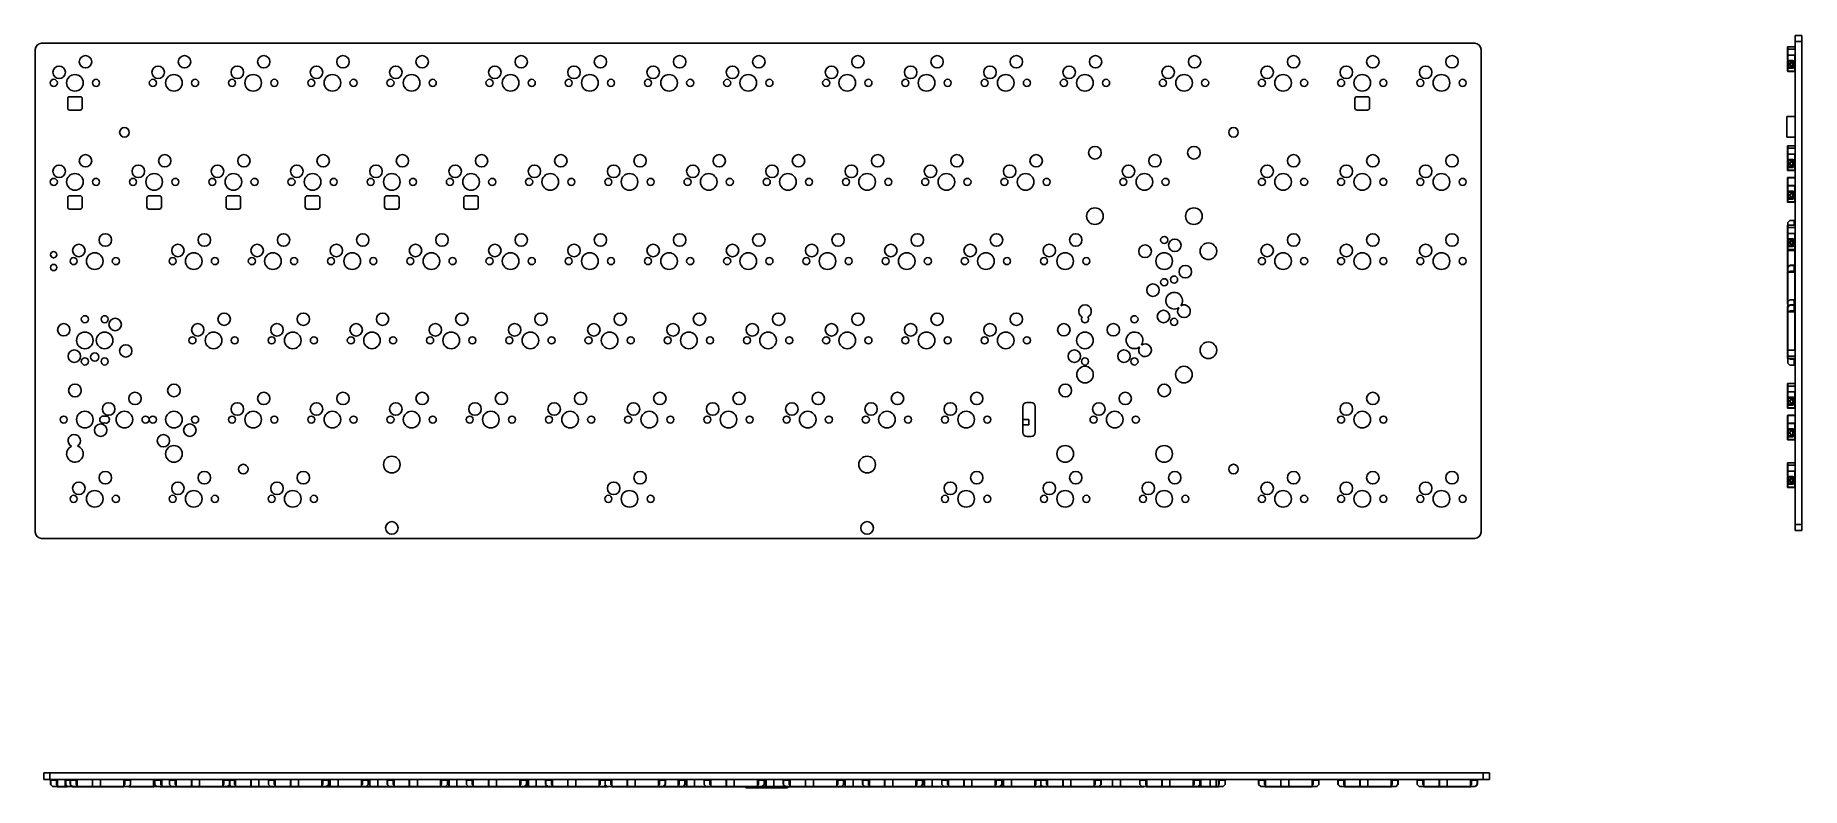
# Model space of a CAD drawing. Header units: millimetres. Extents: x 172 to 597, y 625 to 806.
import ezdxf

# ---------------------------------------------------------------- set-up
doc = ezdxf.new("R2010")
doc.units = ezdxf.units.MM
doc.layers.add('标注层', color=4, linetype='Continuous', lineweight=25)
doc.layers.add('符号标注层', color=31, linetype='Continuous', lineweight=25)

msp = doc.modelspace()

# ---------------------------------------------------------------- linework, layer by layer
at = {"color": 7, "linetype": 'Continuous', "lineweight": 25}
for p, q in [((173.94, 804.14), (518.6, 804.14)), ((593.85, 803.26), (595.55, 803.26)), ((595.6, 806.03), (597.2, 806.03)), ((595.6, 804.53), (595.6, 806.03)), ((595.6, 688.47), (595.6, 804.53)), ((597.2, 804.53), (595.6, 804.53)), ((597.2, 806.03), (597.2, 804.53)), ((597.2, 688.47), (597.2, 804.53)), ((172.44, 686.58), (172.44, 802.64)), ((520.1, 802.64), (520.1, 686.58)), ((593.8, 801.26), (593.8, 800)), ((593.8, 799.83), (593.8, 798.1)), ((593.81, 801.26), (593.81, 800)), ((593.85, 802.68), (595.55, 802.68)), ((593.85, 800), (593.85, 801.26)), ((595.55, 801.26), (593.85, 801.26)), ((593.85, 800), (595.15, 800)), ((593.85, 799.96), (595.11, 799.96)), ((593.85, 799.95), (595.1, 799.95)), ((595.1, 799.95), (593.85, 799.95)), ((593.85, 799.85), (593.85, 799.78)), ((593.85, 799.85), (594.35, 799.85)), ((594.35, 799.78), (593.85, 799.78)), ((593.85, 799.78), (593.85, 799.78)), ((593.85, 799.78), (593.85, 799.7)), ((593.85, 799.7), (593.85, 798.4)), ((594.35, 799.88), (593.86, 799.88)), ((593.86, 799.75), (594.35, 799.75)), ((593.86, 799.75), (593.86, 799.75)), ((593.86, 798.4), (593.86, 799.7)), ((594.36, 799.89), (593.89, 799.89)), ((593.89, 799.74), (594.36, 799.74)), ((593.96, 799.74), (593.89, 799.74)), ((593.89, 799.74), (593.89, 799.74)), ((593.89, 799.73), (593.89, 799.74)), ((593.89, 799.73), (593.96, 799.73)), ((593.89, 799.7), (593.89, 799.73)), ((593.89, 799.7), (593.96, 799.7)), ((593.89, 798.4), (593.89, 799.7)), ((593.96, 799.74), (593.96, 799.73)), ((593.96, 799.73), (593.96, 799.7)), ((593.96, 799.7), (593.96, 798.4)), ((593.99, 799.7), (593.99, 798.4)), ((594.76, 799.74), (594, 799.74)), ((594, 799.7), (594, 799.74)), ((594, 798.4), (594, 799.7)), ((594.32, 799.12), (594.32, 799.12)), ((594.79, 799.63), (594.33, 799.17)), ((594.33, 799.16), (594.78, 799.6)), ((594.34, 799.16), (594.33, 799.16)), ((594.33, 798.94), (594.34, 798.94)), ((594.8, 798.47), (594.33, 798.94)), ((594.33, 798.94), (594.33, 798.93)), ((594.33, 798.93), (594.79, 798.47)), ((594.79, 798.47), (594.33, 798.93)), ((594.33, 798.93), (594.33, 798.93)), ((595.38, 799.88), (594.35, 799.88)), ((594.35, 799.78), (594.35, 799.85)), ((594.35, 799.85), (595.38, 799.85)), ((595.33, 799.78), (594.35, 799.78)), ((594.35, 799.75), (595.33, 799.75)), ((594.35, 799.74), (595.35, 799.74)), ((594.35, 799.74), (594.35, 799.74)), ((594.76, 799.74), (594.35, 799.74)), ((594.35, 799.14), (594.76, 799.54)), ((594.39, 799.14), (594.35, 799.14)), ((594.35, 799.14), (594.35, 799.13)), ((594.35, 799.13), (594.35, 799.11)), ((594.39, 799.11), (594.35, 799.11)), ((594.35, 799.11), (594.35, 799.1)), ((594.35, 799.1), (594.39, 799.1)), ((594.35, 799.1), (594.35, 799.1)), ((594.39, 799.1), (594.35, 799.1)), ((594.35, 799), (594.35, 798.99)), ((594.39, 799), (594.35, 799)), ((594.35, 798.99), (594.35, 798.97)), ((594.35, 798.99), (594.39, 798.99)), ((594.35, 798.97), (594.35, 798.96)), ((594.84, 798.48), (594.35, 798.96)), ((594.35, 798.96), (594.39, 798.96)), ((595.38, 799.89), (594.36, 799.89)), ((594.36, 799.74), (595.33, 799.74)), ((594.95, 799.7), (594.39, 799.14)), ((594.39, 799.14), (594.39, 799.11)), ((594.39, 799.11), (594.39, 799.1)), ((594.39, 799.1), (594.39, 799.1)), ((594.39, 799), (594.39, 798.99)), ((594.39, 798.99), (594.39, 798.96)), ((594.39, 798.96), (594.91, 798.44)), ((594.95, 799.66), (594.41, 799.12)), ((594.42, 799.11), (594.41, 799.12)), ((594.41, 799.1), (594.41, 799.1)), ((594.41, 798.98), (594.94, 798.45)), ((594.42, 799.11), (594.94, 799.63)), ((594.94, 799.63), (594.42, 799.11)), ((594.42, 799.11), (594.42, 799.11)), ((594.95, 798.46), (594.42, 798.99)), ((594.76, 799.74), (594.76, 799.74)), ((594.79, 799.73), (594.79, 799.73)), ((594.8, 799.64), (594.8, 799.7)), ((594.94, 799.64), (594.94, 799.64)), ((594.94, 799.63), (594.94, 799.63)), ((594.95, 799.74), (594.95, 799.7)), ((595.1, 799.95), (595.1, 799.89)), ((595.1, 799.74), (595.1, 798.36)), ((595.33, 799.75), (595.33, 799.78)), ((595.33, 799.74), (595.33, 799.75)), ((595.33, 799.74), (595.33, 799.74)), ((595.35, 799.74), (595.35, 799.74)), ((595.36, 799.73), (595.49, 799.6)), ((595.49, 799.6), (595.36, 799.73)), ((595.36, 799.73), (595.36, 799.73)), ((595.37, 799.74), (595.49, 799.61)), ((595.38, 799.89), (595.38, 799.88)), ((595.38, 799.88), (595.38, 799.85)), ((595.51, 799.63), (595.39, 799.76)), ((595.6, 799.69), (595.41, 799.88)), ((595.49, 799.61), (595.49, 799.6)), ((595.49, 799.6), (595.49, 799.59)), ((595.49, 799.6), (595.49, 799.6)), ((595.49, 799.59), (595.49, 799.59)), ((595.5, 799.57), (595.5, 799.14)), ((595.5, 799.14), (595.5, 799.14)), ((595.5, 798.96), (595.5, 798.53)), ((595.51, 799.57), (595.51, 799.14)), ((595.51, 799.11), (595.51, 799.11)), ((595.51, 798.96), (595.51, 798.53)), ((595.54, 799.14), (595.54, 799.57)), ((595.54, 799.12), (595.54, 799.14)), ((595.54, 799.11), (595.54, 799.12)), ((595.54, 799.1), (595.54, 799.11)), ((595.54, 799.1), (595.54, 799.1)), ((595.6, 799.1), (595.54, 799.1)), ((595.54, 798.99), (595.54, 799)), ((595.6, 799), (595.54, 799)), ((595.54, 798.98), (595.54, 798.99)), ((595.54, 798.96), (595.54, 798.98)), ((595.54, 798.53), (595.54, 798.96)), ((593.8, 798.1), (593.8, 797.42)), ((593.8, 797.42), (593.8, 797.42)), ((593.81, 798.1), (593.81, 797.42)), ((593.81, 797.39), (593.81, 797.39)), ((593.85, 798.4), (593.85, 798.32)), ((593.85, 798.32), (593.85, 798.25)), ((593.85, 798.32), (594.35, 798.32)), ((594.35, 798.25), (593.85, 798.25)), ((595.1, 798.15), (593.85, 798.15)), ((595.11, 798.13), (593.85, 798.13)), ((593.85, 797.42), (593.85, 798.1)), ((595.15, 798.1), (593.85, 798.1)), ((593.85, 797.42), (595.55, 797.42)), ((593.85, 797.39), (595.55, 797.39)), ((595.55, 797.37), (593.85, 797.37)), ((593.85, 797.37), (593.85, 797.37)), ((593.85, 797.37), (595.55, 797.37)), ((593.85, 797.37), (595.55, 797.37)), ((594.35, 798.35), (593.86, 798.35)), ((593.86, 798.22), (594.35, 798.22)), ((593.86, 798.22), (593.86, 798.22)), ((593.89, 798.37), (593.89, 798.4)), ((593.96, 798.4), (593.89, 798.4)), ((593.96, 798.37), (593.89, 798.37)), ((594.36, 798.36), (593.89, 798.36)), ((593.89, 798.21), (594.36, 798.21)), ((594.95, 798.21), (593.89, 798.21)), ((593.89, 798.21), (593.89, 798.21)), ((593.96, 798.4), (593.96, 798.37)), ((594, 798.36), (594, 798.4)), ((594.31, 798.21), (594.31, 798.21)), ((594.91, 798.21), (594.31, 798.21)), ((594.31, 798.21), (594.31, 798.21)), ((595.33, 798.35), (594.35, 798.35)), ((594.35, 798.25), (594.35, 798.32)), ((594.35, 798.32), (595.33, 798.32)), ((595.38, 798.25), (594.35, 798.25)), ((595.38, 798.22), (594.35, 798.22)), ((595.33, 798.36), (594.36, 798.36)), ((594.36, 798.21), (595.38, 798.21)), ((595.38, 798.21), (594.39, 798.21)), ((594.79, 798.47), (594.79, 798.46)), ((594.79, 798.47), (594.79, 798.47)), ((594.79, 798.46), (594.8, 798.44)), ((594.79, 798.46), (594.79, 798.46)), ((594.8, 798.44), (594.8, 798.4)), ((594.81, 798.4), (594.81, 798.45)), ((594.84, 798.4), (594.84, 798.48)), ((594.95, 798.36), (594.95, 798.46)), ((594.95, 798.21), (594.95, 798.21)), ((594.95, 798.21), (594.95, 798.21)), ((595.1, 798.21), (595.1, 798.15)), ((595.33, 798.35), (595.33, 798.36)), ((595.33, 798.32), (595.33, 798.35)), ((595.49, 798.5), (595.36, 798.37)), ((595.37, 798.36), (595.36, 798.37)), ((595.49, 798.49), (595.37, 798.36)), ((595.38, 798.25), (595.38, 798.22)), ((595.38, 798.22), (595.38, 798.21)), ((595.38, 798.21), (595.38, 798.21)), ((595.39, 798.34), (595.51, 798.47)), ((595.41, 798.22), (595.4, 798.23)), ((595.4, 798.21), (595.4, 798.21)), ((595.41, 798.22), (595.6, 798.41)), ((595.6, 798.41), (595.41, 798.22)), ((595.41, 798.22), (595.41, 798.22)), ((595.55, 797.37), (595.55, 797.37)), ((595.58, 797.39), (595.58, 797.39)), ((593.6, 781.56), (593.6, 786.52)), ((593.6, 786.52), (595.6, 786.52)), ((593.6, 781.56), (595.6, 781.56)), ((593.8, 777.45), (593.8, 776.19)), ((593.81, 777.45), (593.81, 776.19)), ((593.85, 779.45), (595.55, 779.45)), ((593.85, 778.87), (595.55, 778.87)), ((593.85, 776.19), (593.85, 777.45)), ((595.55, 777.45), (593.85, 777.45)), ((593.8, 776.02), (593.8, 774.29)), ((593.8, 774.29), (593.8, 773.61)), ((593.8, 773.61), (593.8, 773.61)), ((593.81, 774.29), (593.81, 773.61)), ((593.81, 773.58), (593.81, 773.58)), ((593.85, 776.19), (595.15, 776.19)), ((593.85, 776.15), (595.11, 776.15)), ((593.85, 776.14), (595.1, 776.14)), ((595.1, 776.14), (593.85, 776.14)), ((593.85, 776.04), (593.85, 775.97)), ((593.85, 776.04), (594.35, 776.04)), ((594.35, 775.97), (593.85, 775.97)), ((593.85, 775.97), (593.85, 775.97)), ((593.85, 775.97), (593.85, 775.89)), ((593.85, 775.89), (593.85, 774.59)), ((593.85, 774.59), (593.85, 774.51)), ((593.85, 774.51), (593.85, 774.44)), ((593.85, 774.51), (594.35, 774.51)), ((594.35, 774.44), (593.85, 774.44)), ((593.85, 774.44), (593.85, 774.44)), ((595.1, 774.34), (593.85, 774.34)), ((595.11, 774.32), (593.85, 774.32)), ((595.15, 774.29), (593.85, 774.29)), ((593.85, 773.61), (593.85, 774.29)), ((593.85, 773.61), (595.55, 773.61)), ((593.85, 773.58), (595.55, 773.58)), ((595.55, 773.56), (593.85, 773.56)), ((593.85, 773.56), (595.55, 773.56)), ((593.85, 773.56), (593.85, 773.56)), ((594.35, 776.06), (593.86, 776.06)), ((593.86, 775.94), (594.35, 775.94)), ((593.86, 775.94), (593.86, 775.94)), ((593.86, 774.59), (593.86, 775.89)), ((594.35, 774.53), (593.86, 774.53)), ((593.86, 774.41), (594.35, 774.41)), ((593.86, 774.41), (593.86, 774.41)), ((594.36, 776.08), (593.89, 776.08)), ((593.89, 775.93), (594.36, 775.93)), ((593.96, 775.93), (593.89, 775.93)), ((593.89, 775.93), (593.89, 775.93)), ((593.89, 775.91), (593.89, 775.93)), ((593.89, 775.91), (593.96, 775.91)), ((593.89, 775.89), (593.89, 775.91)), ((593.89, 775.89), (593.96, 775.89)), ((593.89, 774.59), (593.89, 775.89)), ((593.89, 774.56), (593.89, 774.59)), ((593.96, 774.59), (593.89, 774.59)), ((593.96, 774.56), (593.89, 774.56)), ((594.36, 774.55), (593.89, 774.55)), ((593.89, 774.4), (594.36, 774.4)), ((594.95, 774.4), (593.89, 774.4)), ((593.89, 774.4), (593.89, 774.4)), ((593.96, 775.93), (593.96, 775.91)), ((593.96, 775.91), (593.96, 775.89)), ((593.96, 775.89), (593.96, 774.59)), ((593.96, 774.59), (593.96, 774.56)), ((593.99, 775.89), (593.99, 774.59)), ((594.76, 775.93), (594, 775.93)), ((594, 775.89), (594, 775.93)), ((594, 774.59), (594, 775.89)), ((594, 774.55), (594, 774.59)), ((594.31, 774.4), (594.31, 774.4)), ((594.91, 774.4), (594.31, 774.4)), ((594.31, 774.4), (594.31, 774.4)), ((594.32, 775.31), (594.32, 775.31)), ((594.79, 775.81), (594.33, 775.35)), ((594.33, 775.35), (594.78, 775.79)), ((594.34, 775.34), (594.33, 775.35)), ((594.33, 775.13), (594.34, 775.13)), ((594.8, 774.66), (594.33, 775.13)), ((594.33, 775.13), (594.33, 775.12)), ((594.33, 775.12), (594.79, 774.66)), ((594.79, 774.66), (594.33, 775.12)), ((594.33, 775.12), (594.33, 775.12)), ((595.38, 776.06), (594.35, 776.06)), ((594.35, 775.97), (594.35, 776.04)), ((594.35, 776.04), (595.38, 776.04)), ((595.33, 775.97), (594.35, 775.97)), ((594.35, 775.94), (595.33, 775.94)), ((594.35, 775.93), (595.35, 775.93)), ((594.35, 775.93), (594.35, 775.93)), ((594.76, 775.93), (594.35, 775.93)), ((594.35, 775.33), (594.76, 775.73)), ((594.39, 775.33), (594.35, 775.33)), ((594.35, 775.33), (594.35, 775.31)), ((594.35, 775.31), (594.35, 775.3)), ((594.39, 775.3), (594.35, 775.3)), ((594.35, 775.3), (594.35, 775.29)), ((594.35, 775.29), (594.39, 775.29)), ((594.35, 775.29), (594.35, 775.29)), ((594.39, 775.29), (594.35, 775.29)), ((594.35, 775.19), (594.35, 775.17)), ((594.39, 775.19), (594.35, 775.19)), ((594.35, 775.17), (594.35, 775.16)), ((594.35, 775.17), (594.39, 775.17)), ((594.35, 775.16), (594.35, 775.15)), ((594.84, 774.66), (594.35, 775.15)), ((594.35, 775.15), (594.39, 775.15)), ((595.33, 774.53), (594.35, 774.53)), ((594.35, 774.44), (594.35, 774.51)), ((594.35, 774.51), (595.33, 774.51)), ((595.38, 774.44), (594.35, 774.44)), ((595.38, 774.41), (594.35, 774.41)), ((595.38, 776.08), (594.36, 776.08)), ((594.36, 775.93), (595.33, 775.93)), ((595.33, 774.55), (594.36, 774.55)), ((594.36, 774.4), (595.38, 774.4)), ((594.95, 775.88), (594.39, 775.33)), ((594.39, 775.33), (594.39, 775.3)), ((594.39, 775.3), (594.39, 775.29)), ((594.39, 775.29), (594.39, 775.29)), ((594.39, 775.19), (594.39, 775.17)), ((594.39, 775.17), (594.39, 775.15)), ((594.39, 775.15), (594.91, 774.63)), ((595.38, 774.4), (594.39, 774.4)), ((594.95, 775.84), (594.41, 775.31)), ((594.42, 775.3), (594.41, 775.31)), ((594.41, 775.29), (594.41, 775.29)), ((594.41, 775.17), (594.94, 774.64)), ((594.42, 775.3), (594.94, 775.81)), ((594.94, 775.81), (594.42, 775.3)), ((594.42, 775.3), (594.42, 775.3)), ((594.95, 774.65), (594.42, 775.17)), ((594.76, 775.93), (594.76, 775.93)), ((594.79, 775.91), (594.79, 775.91)), ((594.79, 774.66), (594.79, 774.64)), ((594.79, 774.66), (594.79, 774.66)), ((594.79, 774.64), (594.8, 774.63)), ((594.79, 774.64), (594.79, 774.64)), ((594.8, 775.83), (594.8, 775.89)), ((594.8, 774.63), (594.8, 774.59)), ((594.81, 774.59), (594.81, 774.64)), ((594.84, 774.59), (594.84, 774.66)), ((594.94, 775.83), (594.94, 775.83)), ((594.94, 775.81), (594.94, 775.81)), ((594.95, 775.93), (594.95, 775.88)), ((594.95, 774.55), (594.95, 774.65)), ((594.95, 774.4), (594.95, 774.4)), ((594.95, 774.4), (594.95, 774.4)), ((595.1, 776.14), (595.1, 776.08)), ((595.1, 775.93), (595.1, 774.55)), ((595.1, 774.4), (595.1, 774.34)), ((595.33, 775.94), (595.33, 775.97)), ((595.33, 775.93), (595.33, 775.94)), ((595.33, 775.93), (595.33, 775.93)), ((595.33, 774.53), (595.33, 774.55)), ((595.33, 774.51), (595.33, 774.53)), ((595.35, 775.92), (595.35, 775.92)), ((595.36, 775.91), (595.49, 775.79)), ((595.49, 775.79), (595.36, 775.91)), ((595.36, 775.91), (595.36, 775.91)), ((595.49, 774.68), (595.36, 774.56)), ((595.37, 774.55), (595.36, 774.56)), ((595.37, 775.92), (595.49, 775.8)), ((595.49, 774.68), (595.37, 774.55)), ((595.38, 776.08), (595.38, 776.06)), ((595.38, 776.06), (595.38, 776.04)), ((595.38, 774.44), (595.38, 774.41)), ((595.38, 774.41), (595.38, 774.4)), ((595.38, 774.4), (595.38, 774.4)), ((595.51, 775.82), (595.39, 775.94)), ((595.39, 774.53), (595.51, 774.66)), ((595.41, 774.41), (595.4, 774.42)), ((595.4, 774.4), (595.4, 774.4)), ((595.6, 775.88), (595.41, 776.06)), ((595.41, 774.41), (595.6, 774.6)), ((595.6, 774.6), (595.41, 774.41)), ((595.41, 774.41), (595.41, 774.41)), ((595.49, 775.8), (595.49, 775.79)), ((595.49, 775.79), (595.49, 775.78)), ((595.49, 775.79), (595.49, 775.79)), ((595.49, 775.78), (595.49, 775.78)), ((595.5, 775.76), (595.5, 775.33)), ((595.5, 775.33), (595.5, 775.33)), ((595.5, 775.15), (595.5, 774.71)), ((595.51, 775.76), (595.51, 775.33)), ((595.51, 775.3), (595.51, 775.3)), ((595.51, 775.15), (595.51, 774.71)), ((595.54, 775.33), (595.54, 775.76)), ((595.54, 775.31), (595.54, 775.33)), ((595.54, 775.3), (595.54, 775.31)), ((595.54, 775.29), (595.54, 775.3)), ((595.54, 775.29), (595.54, 775.29)), ((595.6, 775.29), (595.54, 775.29)), ((595.54, 775.17), (595.54, 775.19)), ((595.6, 775.19), (595.54, 775.19)), ((595.54, 775.16), (595.54, 775.17)), ((595.54, 775.15), (595.54, 775.16)), ((595.54, 774.71), (595.54, 775.15)), ((595.55, 773.56), (595.55, 773.56)), ((595.58, 773.58), (595.58, 773.58)), ((593.8, 769.89), (593.8, 768.57)), ((593.82, 771.81), (593.81, 771.82)), ((593.82, 769.92), (593.81, 769.93)), ((593.81, 769.89), (593.81, 768.57)), ((593.85, 771.83), (595.55, 771.83)), ((593.85, 771.83), (595.55, 771.83)), ((593.85, 771.82), (595.55, 771.82)), ((595.55, 769.94), (593.85, 769.94)), ((595.55, 769.93), (593.85, 769.93)), ((593.85, 768.57), (593.85, 769.89)), ((595.55, 769.89), (593.85, 769.89)), ((595.58, 771.82), (595.58, 771.81)), ((593.8, 768.54), (593.8, 766.83)), ((593.8, 766.67), (593.8, 765.99)), ((593.8, 765.99), (593.8, 765.99)), ((593.82, 768.54), (593.81, 768.53)), ((593.81, 768.53), (593.81, 768.53)), ((593.81, 766.67), (593.81, 765.99)), ((593.81, 765.96), (593.81, 765.95)), ((593.85, 768.57), (595.15, 768.57)), ((593.85, 768.53), (595.11, 768.53)), ((593.85, 768.52), (595.1, 768.52)), ((595.1, 768.52), (593.85, 768.52)), ((593.85, 768.52), (593.85, 768.52)), ((593.85, 768.42), (593.85, 768.35)), ((593.85, 768.42), (593.85, 768.35)), ((593.85, 768.35), (593.85, 768.35)), ((593.85, 768.35), (593.85, 766.89)), ((593.85, 766.89), (593.85, 766.82)), ((593.85, 766.89), (594.35, 766.89)), ((594.35, 766.82), (593.85, 766.82)), ((595.1, 766.72), (593.85, 766.72)), ((595.11, 766.7), (593.85, 766.7)), ((593.85, 765.99), (593.85, 766.67)), ((595.15, 766.67), (593.85, 766.67)), ((593.85, 765.99), (595.55, 765.99)), ((593.85, 765.96), (595.55, 765.96)), ((595.55, 765.94), (593.85, 765.94)), ((593.85, 765.94), (593.85, 765.94)), ((593.85, 765.94), (595.55, 765.94)), ((593.86, 768.35), (593.86, 768.42)), ((593.86, 768.42), (594.34, 768.42)), ((594.34, 768.35), (593.86, 768.35)), ((593.86, 768.32), (593.86, 768.32)), ((593.86, 766.91), (593.86, 768.32)), ((594.35, 766.91), (593.86, 766.91)), ((593.86, 766.79), (594.35, 766.79)), ((594.34, 768.44), (593.87, 768.44)), ((593.87, 768.32), (594.34, 768.32)), ((594.36, 768.46), (593.89, 768.46)), ((593.89, 768.31), (594.36, 768.31)), ((593.89, 768.31), (593.96, 768.31)), ((593.89, 768.31), (593.89, 768.31)), ((594.36, 766.93), (593.89, 766.93)), ((593.89, 766.78), (594.36, 766.78)), ((594.95, 766.78), (593.89, 766.78)), ((593.89, 766.78), (593.89, 766.78)), ((594.76, 768.31), (594, 768.31)), ((594, 766.93), (594, 768.31)), ((594.31, 768.31), (594.31, 768.31)), ((594.31, 768.31), (594.76, 768.31)), ((594.31, 767.71), (594.79, 768.19)), ((594.31, 767.71), (594.31, 767.71)), ((594.31, 767.53), (594.31, 767.53)), ((594.78, 767.06), (594.31, 767.53)), ((594.31, 766.78), (594.31, 766.78)), ((594.31, 766.78), (594.31, 766.78)), ((594.32, 767.69), (594.32, 767.69)), ((594.79, 768.19), (594.33, 767.73)), ((594.33, 767.68), (594.81, 768.17)), ((594.76, 767.12), (594.33, 767.55)), ((594.33, 767.5), (594.33, 767.5)), ((594.33, 767.5), (594.79, 767.04)), ((594.79, 767.04), (594.33, 767.5)), ((594.34, 768.42), (594.34, 768.35)), ((594.35, 768.35), (594.35, 768.42)), ((594.95, 768.26), (594.35, 767.67)), ((594.35, 767.67), (594.35, 767.67)), ((594.39, 767.67), (594.35, 767.67)), ((594.35, 767.57), (594.95, 766.97)), ((595.33, 766.91), (594.35, 766.91)), ((594.35, 766.82), (594.35, 766.89)), ((594.35, 766.89), (595.33, 766.89)), ((595.38, 766.82), (594.35, 766.82)), ((595.38, 766.79), (594.35, 766.79)), ((594.36, 768.44), (594.36, 768.46)), ((595.38, 768.46), (594.36, 768.46)), ((594.36, 768.42), (594.36, 768.44)), ((595.38, 768.44), (594.36, 768.44)), ((594.36, 768.35), (594.36, 768.42)), ((594.36, 768.42), (595.38, 768.42)), ((595.36, 768.35), (594.36, 768.35)), ((594.36, 768.32), (594.36, 768.35)), ((594.36, 768.31), (594.36, 768.32)), ((594.36, 768.32), (595.35, 768.32)), ((594.36, 768.31), (595.35, 768.31)), ((595.33, 766.93), (594.36, 766.93)), ((594.36, 766.78), (595.38, 766.78)), ((594.95, 766.78), (594.38, 766.78)), ((595.35, 768.31), (594.39, 768.31)), ((594.95, 768.22), (594.39, 767.67)), ((594.39, 767.67), (594.39, 767.67)), ((594.39, 767.57), (594.95, 767.01)), ((595.38, 766.78), (594.39, 766.78)), ((594.41, 767.67), (594.41, 767.67)), ((594.42, 767.68), (594.95, 768.21)), ((594.95, 768.21), (594.42, 767.68)), ((594.42, 767.68), (594.42, 767.68)), ((594.95, 767.03), (594.42, 767.55)), ((594.76, 768.31), (594.76, 768.31)), ((594.79, 768.29), (594.79, 768.29)), ((594.8, 768.27), (594.8, 768.22)), ((594.81, 768.22), (594.8, 768.22)), ((594.8, 766.97), (594.8, 767.02)), ((594.81, 768.22), (594.81, 768.27)), ((594.84, 768.22), (594.84, 768.27)), ((594.95, 768.31), (594.95, 768.26)), ((594.95, 766.97), (594.95, 766.93)), ((594.95, 766.78), (594.95, 766.78)), ((594.95, 766.78), (594.95, 766.78)), ((595.1, 768.52), (595.1, 768.46)), ((595.1, 768.31), (595.1, 766.93)), ((595.1, 766.78), (595.1, 766.72)), ((595.33, 766.91), (595.33, 766.93)), ((595.33, 766.89), (595.33, 766.91)), ((595.35, 768.32), (595.51, 768.16)), ((595.35, 768.31), (595.5, 768.16)), ((595.35, 768.31), (595.35, 768.31)), ((595.5, 768.16), (595.35, 768.31)), ((595.54, 768.17), (595.36, 768.35)), ((595.49, 767.06), (595.36, 766.94)), ((595.37, 766.93), (595.36, 766.94)), ((595.49, 767.06), (595.37, 766.93)), ((595.38, 768.46), (595.38, 768.44)), ((595.38, 768.44), (595.38, 768.42)), ((595.38, 766.82), (595.38, 766.79)), ((595.38, 766.79), (595.38, 766.78)), ((595.38, 766.78), (595.38, 766.78)), ((595.39, 766.91), (595.51, 767.04)), ((595.41, 766.79), (595.4, 766.8)), ((595.4, 766.78), (595.4, 766.78)), ((595.6, 768.26), (595.41, 768.44)), ((595.41, 766.79), (595.6, 766.98)), ((595.6, 766.98), (595.41, 766.79)), ((595.41, 766.79), (595.41, 766.79)), ((595.5, 768.16), (595.5, 767.71)), ((595.5, 767.71), (595.5, 767.71)), ((595.5, 767.53), (595.5, 767.09)), ((595.51, 767.53), (595.5, 767.53)), ((595.51, 767.09), (595.5, 767.09)), ((595.51, 768.16), (595.51, 767.71)), ((595.51, 767.68), (595.51, 767.68)), ((595.51, 767.53), (595.51, 767.09)), ((595.54, 767.71), (595.54, 768.17)), ((595.54, 767.69), (595.54, 767.71)), ((595.54, 767.68), (595.54, 767.69)), ((595.54, 767.67), (595.54, 767.68)), ((595.54, 767.67), (595.54, 767.67)), ((595.6, 767.67), (595.54, 767.67)), ((595.54, 767.55), (595.54, 767.57)), ((595.6, 767.57), (595.54, 767.57)), ((595.54, 767.54), (595.54, 767.55)), ((595.54, 767.53), (595.54, 767.54)), ((595.54, 767.09), (595.54, 767.53)), ((594.35, 761.53), (593.85, 761.03)), ((593.85, 761.03), (593.85, 760.47)), ((593.85, 760.4), (595.55, 760.4)), ((593.86, 761.03), (594.35, 761.52)), ((593.89, 761.01), (594.36, 761.49)), ((595.38, 761.53), (594.35, 761.53)), ((595.38, 761.52), (594.35, 761.52)), ((594.36, 761.49), (595.38, 761.49)), ((595.38, 761.53), (595.38, 761.52)), ((595.6, 761.53), (595.38, 761.53)), ((595.38, 761.52), (595.38, 761.49)), ((593.8, 758.4), (593.8, 757.14)), ((593.8, 756.97), (593.8, 755.24)), ((593.81, 758.4), (593.81, 757.14)), ((593.85, 759.82), (595.55, 759.82)), ((593.85, 757.14), (593.85, 758.4)), ((595.55, 758.4), (593.85, 758.4)), ((593.85, 757.14), (595.15, 757.14)), ((593.85, 757.1), (595.11, 757.1)), ((593.85, 757.09), (595.1, 757.09)), ((595.1, 757.09), (593.85, 757.09)), ((593.85, 756.99), (593.85, 756.92)), ((593.85, 756.99), (594.35, 756.99)), ((594.35, 756.92), (593.85, 756.92)), ((593.85, 756.92), (593.85, 756.92)), ((593.85, 756.92), (593.85, 756.84)), ((593.85, 756.84), (593.85, 755.54)), ((594.35, 757.01), (593.86, 757.01)), ((593.86, 756.89), (594.35, 756.89)), ((593.86, 756.89), (593.86, 756.89)), ((593.86, 755.54), (593.86, 756.84)), ((594.36, 757.03), (593.89, 757.03)), ((593.89, 756.88), (594.36, 756.88)), ((593.96, 756.88), (593.89, 756.88)), ((593.89, 756.88), (593.89, 756.88)), ((593.89, 756.86), (593.89, 756.88)), ((593.89, 756.86), (593.96, 756.86)), ((593.89, 756.84), (593.89, 756.86)), ((593.89, 756.84), (593.96, 756.84)), ((593.89, 755.54), (593.89, 756.84)), ((593.96, 756.88), (593.96, 756.86)), ((593.96, 756.86), (593.96, 756.84)), ((593.96, 756.84), (593.96, 755.54)), ((593.99, 756.84), (593.99, 755.54)), ((594.76, 756.88), (594, 756.88)), ((594, 756.84), (594, 756.88)), ((594, 755.54), (594, 756.84)), ((594.32, 756.26), (594.32, 756.26)), ((594.79, 756.76), (594.33, 756.3)), ((594.33, 756.3), (594.78, 756.74)), ((594.34, 756.29), (594.33, 756.3)), ((594.33, 756.08), (594.34, 756.08)), ((594.8, 755.61), (594.33, 756.08)), ((594.33, 756.08), (594.33, 756.07)), ((594.33, 756.07), (594.79, 755.61)), ((594.79, 755.61), (594.33, 756.07)), ((594.33, 756.07), (594.33, 756.07)), ((595.38, 757.01), (594.35, 757.01)), ((594.35, 756.92), (594.35, 756.99)), ((594.35, 756.99), (595.38, 756.99)), ((595.33, 756.92), (594.35, 756.92)), ((594.35, 756.89), (595.33, 756.89)), ((594.35, 756.88), (595.35, 756.88)), ((594.35, 756.88), (594.35, 756.88)), ((594.76, 756.88), (594.35, 756.88)), ((594.35, 756.28), (594.76, 756.68)), ((594.39, 756.28), (594.35, 756.28)), ((594.35, 756.28), (594.35, 756.26)), ((594.35, 756.26), (594.35, 756.25)), ((594.39, 756.25), (594.35, 756.25)), ((594.35, 756.25), (594.35, 756.24)), ((594.35, 756.24), (594.39, 756.24)), ((594.35, 756.24), (594.35, 756.24)), ((594.39, 756.24), (594.35, 756.24)), ((594.35, 756.14), (594.35, 756.12)), ((594.39, 756.14), (594.35, 756.14)), ((594.35, 756.12), (594.35, 756.11)), ((594.35, 756.12), (594.39, 756.12)), ((594.35, 756.11), (594.35, 756.1)), ((594.84, 755.61), (594.35, 756.1)), ((594.35, 756.1), (594.39, 756.1)), ((595.38, 757.03), (594.36, 757.03)), ((594.36, 756.88), (595.33, 756.88)), ((594.95, 756.83), (594.39, 756.28)), ((594.39, 756.28), (594.39, 756.25)), ((594.39, 756.25), (594.39, 756.24)), ((594.39, 756.24), (594.39, 756.24)), ((594.39, 756.14), (594.39, 756.12)), ((594.39, 756.12), (594.39, 756.1)), ((594.39, 756.1), (594.91, 755.58)), ((594.95, 756.79), (594.41, 756.26)), ((594.42, 756.25), (594.41, 756.26)), ((594.41, 756.24), (594.41, 756.24)), ((594.41, 756.12), (594.94, 755.59)), ((594.42, 756.25), (594.94, 756.76)), ((594.94, 756.76), (594.42, 756.25)), ((594.42, 756.25), (594.42, 756.25)), ((594.95, 755.6), (594.42, 756.12)), ((594.76, 756.88), (594.76, 756.88)), ((594.79, 756.86), (594.79, 756.86)), ((594.8, 756.78), (594.8, 756.84)), ((594.94, 756.78), (594.94, 756.78)), ((594.94, 756.76), (594.94, 756.76)), ((594.95, 756.88), (594.95, 756.83)), ((595.1, 757.09), (595.1, 757.03)), ((595.1, 756.88), (595.1, 755.5)), ((595.33, 756.89), (595.33, 756.92)), ((595.33, 756.88), (595.33, 756.89)), ((595.33, 756.88), (595.33, 756.88)), ((595.35, 756.87), (595.35, 756.87)), ((595.36, 756.86), (595.49, 756.74)), ((595.49, 756.74), (595.36, 756.86)), ((595.36, 756.86), (595.36, 756.86)), ((595.37, 756.87), (595.49, 756.75)), ((595.38, 757.03), (595.38, 757.01)), ((595.38, 757.01), (595.38, 756.99)), ((595.51, 756.77), (595.39, 756.89)), ((595.6, 756.83), (595.41, 757.01)), ((595.49, 756.75), (595.49, 756.74)), ((595.49, 756.74), (595.49, 756.73)), ((595.49, 756.74), (595.49, 756.74)), ((595.49, 756.73), (595.49, 756.73)), ((595.5, 756.71), (595.5, 756.28)), ((595.5, 756.28), (595.5, 756.28)), ((595.5, 756.1), (595.5, 755.66)), ((595.51, 756.71), (595.51, 756.28)), ((595.51, 756.25), (595.51, 756.25)), ((595.51, 756.1), (595.51, 755.66)), ((595.54, 756.28), (595.54, 756.71)), ((595.54, 756.26), (595.54, 756.28)), ((595.54, 756.25), (595.54, 756.26)), ((595.54, 756.24), (595.54, 756.25)), ((595.54, 756.24), (595.54, 756.24)), ((595.6, 756.24), (595.54, 756.24)), ((595.54, 756.12), (595.54, 756.14)), ((595.6, 756.14), (595.54, 756.14)), ((595.54, 756.11), (595.54, 756.12)), ((595.54, 756.1), (595.54, 756.11)), ((595.54, 755.66), (595.54, 756.1)), ((593.8, 755.24), (593.8, 754.56)), ((593.8, 754.56), (593.8, 754.56)), ((593.8, 754.44), (593.8, 754.28)), ((593.8, 754.28), (593.8, 749.25)), ((593.81, 755.24), (593.81, 754.56)), ((593.81, 754.53), (593.81, 754.53)), ((593.85, 755.54), (593.85, 755.46)), ((593.85, 755.46), (593.85, 755.39)), ((593.85, 755.46), (594.35, 755.46)), ((594.35, 755.39), (593.85, 755.39)), ((593.85, 755.39), (593.85, 755.39)), ((595.1, 755.29), (593.85, 755.29)), ((595.11, 755.27), (593.85, 755.27)), ((595.15, 755.24), (593.85, 755.24)), ((593.85, 754.56), (593.85, 755.24)), ((593.85, 754.56), (595.55, 754.56)), ((593.85, 754.53), (595.55, 754.53)), ((595.55, 754.51), (593.85, 754.51)), ((593.85, 754.51), (593.85, 754.51)), ((593.85, 754.51), (595.55, 754.51)), ((593.85, 754.28), (595.55, 754.28)), ((594.35, 755.48), (593.86, 755.48)), ((593.86, 755.36), (594.35, 755.36)), ((593.86, 755.36), (593.86, 755.36)), ((593.89, 755.51), (593.89, 755.54)), ((593.96, 755.54), (593.89, 755.54)), ((593.96, 755.51), (593.89, 755.51)), ((594.36, 755.5), (593.89, 755.5)), ((593.89, 755.35), (594.36, 755.35)), ((594.95, 755.35), (593.89, 755.35)), ((593.89, 755.35), (593.89, 755.35)), ((593.96, 755.54), (593.96, 755.51)), ((594, 755.5), (594, 755.54)), ((594.31, 755.35), (594.31, 755.35)), ((594.91, 755.35), (594.31, 755.35)), ((594.31, 755.35), (594.31, 755.35)), ((595.33, 755.48), (594.35, 755.48)), ((594.35, 755.39), (594.35, 755.46)), ((594.35, 755.46), (595.33, 755.46)), ((595.38, 755.39), (594.35, 755.39)), ((595.38, 755.36), (594.35, 755.36)), ((595.33, 755.5), (594.36, 755.5)), ((594.36, 755.35), (595.38, 755.35)), ((595.38, 755.35), (594.39, 755.35)), ((594.79, 755.61), (594.79, 755.59)), ((594.79, 755.61), (594.79, 755.61)), ((594.79, 755.59), (594.8, 755.58)), ((594.79, 755.59), (594.79, 755.59)), ((594.8, 755.58), (594.8, 755.54)), ((594.81, 755.54), (594.81, 755.59)), ((594.84, 755.54), (594.84, 755.61)), ((594.95, 755.5), (594.95, 755.6)), ((594.95, 755.35), (594.95, 755.35)), ((594.95, 755.35), (594.95, 755.35)), ((595.1, 755.35), (595.1, 755.29)), ((595.33, 755.48), (595.33, 755.5)), ((595.33, 755.46), (595.33, 755.48)), ((595.49, 755.63), (595.36, 755.51)), ((595.37, 755.5), (595.36, 755.51)), ((595.49, 755.63), (595.37, 755.5)), ((595.38, 755.39), (595.38, 755.36)), ((595.38, 755.36), (595.38, 755.35)), ((595.38, 755.35), (595.38, 755.35)), ((595.39, 755.48), (595.51, 755.61)), ((595.41, 755.36), (595.4, 755.37)), ((595.4, 755.35), (595.4, 755.35)), ((595.41, 755.36), (595.6, 755.55)), ((595.6, 755.55), (595.41, 755.36)), ((595.41, 755.36), (595.41, 755.36)), ((595.55, 754.51), (595.55, 754.51)), ((595.58, 754.53), (595.58, 754.53)), ((593.8, 749.09), (593.8, 741.43)), ((594.35, 750.74), (593.85, 750.24)), ((593.85, 750.24), (593.85, 749.26)), ((593.85, 749.14), (595.55, 749.14)), ((593.85, 749.12), (595.55, 749.12)), ((595.55, 749.09), (593.85, 749.09)), ((593.86, 750.23), (594.35, 750.72)), ((593.89, 750.22), (594.36, 750.7)), ((595.38, 750.74), (594.35, 750.74)), ((595.38, 750.72), (594.35, 750.72)), ((594.35, 749.14), (594.35, 749.25)), ((594.36, 750.7), (595.38, 750.7)), ((594.36, 749.27), (594.36, 749.27)), ((594.36, 749.27), (594.36, 749.27)), ((595.38, 749.33), (594.39, 749.33)), ((594.39, 749.33), (594.39, 749.3)), ((594.39, 749.3), (594.39, 749.29)), ((594.39, 749.3), (595.38, 749.3)), ((594.39, 749.29), (595.38, 749.29)), ((594.39, 749.29), (594.39, 749.29)), ((595.25, 749.29), (594.39, 749.29)), ((594.39, 749.29), (594.39, 749.29)), ((594.39, 749.29), (595.36, 749.29)), ((595.38, 749.29), (594.39, 749.29)), ((595.5, 749.29), (595.35, 749.29)), ((595.36, 749.29), (595.54, 749.29)), ((595.38, 750.74), (595.38, 750.72)), ((595.38, 750.72), (595.38, 750.7)), ((595.38, 750.7), (595.38, 749.33)), ((595.38, 749.33), (595.38, 749.3)), ((595.38, 749.3), (595.38, 749.29)), ((595.4, 750.72), (595.6, 750.72)), ((595.4, 749.33), (595.4, 750.7)), ((595.41, 749.33), (595.41, 750.7)), ((595.6, 750.74), (595.54, 750.74)), ((595.54, 749.29), (595.54, 749.29)), ((595.6, 749.29), (595.54, 749.29)), ((595.54, 749.29), (595.54, 749.29)), ((593.8, 740.83), (593.8, 739.56)), ((593.8, 739.56), (593.8, 730.31)), ((593.81, 739.56), (593.81, 730.31)), ((594.35, 742.48), (593.85, 741.98)), ((593.85, 741.98), (593.85, 741)), ((594.35, 741.21), (593.85, 740.71)), ((593.85, 740.88), (594.02, 740.88)), ((593.85, 740.71), (593.85, 739.61)), ((593.85, 739.61), (595.55, 739.61)), ((593.85, 739.6), (595.55, 739.6)), ((595.55, 739.56), (593.85, 739.56)), ((593.85, 730.31), (593.85, 739.56)), ((593.86, 741.97), (594.35, 742.47)), ((593.86, 740.71), (594.35, 741.2)), ((593.89, 741.96), (594.36, 742.44)), ((593.89, 740.69), (594.36, 741.17)), ((594.34, 739.72), (594.31, 739.72)), ((594.35, 739.72), (594.34, 739.72)), ((595.38, 742.48), (594.35, 742.48)), ((595.38, 742.47), (594.35, 742.47)), ((595.38, 741.21), (594.35, 741.21)), ((595.38, 741.2), (594.35, 741.2)), ((594.35, 739.61), (594.35, 739.72)), ((594.36, 742.44), (595.38, 742.44)), ((594.36, 741.17), (595.38, 741.17)), ((595.38, 739.8), (594.39, 739.8)), ((594.39, 739.8), (594.39, 739.77)), ((594.39, 739.77), (595.38, 739.77)), ((594.39, 739.77), (594.39, 739.76)), ((594.39, 739.76), (595.38, 739.76)), ((595.38, 742.48), (595.38, 742.47)), ((595.6, 742.48), (595.38, 742.48)), ((595.38, 742.47), (595.38, 742.44)), ((595.38, 742.44), (595.4, 742.44)), ((595.38, 741.21), (595.38, 741.2)), ((595.6, 741.21), (595.38, 741.21)), ((595.38, 741.2), (595.38, 741.17)), ((595.38, 741.17), (595.38, 739.8)), ((595.38, 741.17), (595.4, 741.17)), ((595.38, 739.8), (595.38, 739.77)), ((595.38, 739.8), (595.4, 739.8)), ((595.38, 739.77), (595.38, 739.76)), ((595.38, 739.76), (595.6, 739.76)), ((595.4, 742.44), (595.41, 742.44)), ((595.4, 741.17), (595.41, 741.17)), ((595.4, 739.8), (595.4, 741.17)), ((595.4, 739.8), (595.41, 739.8)), ((595.41, 739.8), (595.41, 741.17)), ((595.58, 739.59), (595.55, 739.56)), ((595.55, 730.31), (595.55, 739.56)), ((595.58, 739.6), (595.58, 739.59)), ((595.58, 739.56), (595.58, 730.31)), ((593.85, 730.31), (595.55, 730.31)), ((593.85, 728.9), (595.55, 728.9)), ((595.55, 728.31), (593.85, 728.31)), ((593.85, 728.25), (593.85, 727.21)), ((593.85, 727.21), (594.35, 726.71)), ((593.85, 727.21), (593.85, 727.21)), ((593.85, 727.21), (593.85, 727.21)), ((594.35, 726.71), (593.85, 727.21)), ((593.85, 727.21), (593.85, 727.21)), ((593.85, 727.21), (594.35, 726.71)), ((593.85, 727.21), (593.85, 727.21)), ((593.85, 727.21), (593.85, 727.21)), ((594.35, 726.71), (593.85, 727.21)), ((593.85, 727.21), (593.85, 727.21)), ((593.85, 727.21), (594.35, 726.71)), ((593.85, 727.21), (593.85, 727.21)), ((593.85, 727.21), (594.35, 726.71)), ((593.85, 727.21), (593.85, 727.21)), ((594.35, 726.71), (593.85, 727.21)), ((593.85, 727.21), (593.85, 727.21)), ((594.35, 726.72), (593.86, 727.22)), ((594.36, 726.75), (593.89, 727.23)), ((594.35, 728.16), (594.35, 728.31)), ((595.34, 728.16), (594.35, 728.16)), ((595.38, 726.72), (594.35, 726.72)), ((594.35, 726.71), (594.35, 726.71)), ((594.35, 726.71), (595.38, 726.71)), ((594.35, 726.71), (594.35, 726.71)), ((595.33, 726.71), (594.35, 726.71)), ((595.38, 726.71), (594.35, 726.71)), ((594.35, 726.71), (594.35, 726.71)), ((594.35, 726.71), (595.33, 726.71)), ((594.35, 726.71), (595.38, 726.71)), ((595.38, 726.71), (594.35, 726.71)), ((594.35, 726.71), (594.35, 726.71)), ((594.35, 726.71), (595.33, 726.71)), ((595.38, 726.75), (594.36, 726.75)), ((595.6, 728.16), (595.34, 728.16)), ((595.38, 728.15), (595.38, 726.75)), ((595.38, 726.75), (595.38, 726.72)), ((595.4, 726.75), (595.38, 726.75)), ((595.38, 726.72), (595.38, 726.71)), ((595.6, 726.71), (595.38, 726.71)), ((595.38, 726.71), (595.6, 726.71)), ((595.6, 726.71), (595.38, 726.71)), ((595.51, 726.71), (595.39, 726.71)), ((595.39, 726.71), (595.51, 726.71)), ((595.51, 726.71), (595.39, 726.71)), ((595.39, 726.71), (595.51, 726.71)), ((595.4, 726.75), (595.4, 728.14)), ((595.41, 726.75), (595.4, 726.75)), ((595.41, 726.75), (595.41, 728.12)), ((595.54, 726.71), (595.51, 726.71)), ((595.6, 726.71), (595.54, 726.71)), ((595.54, 726.71), (595.54, 726.71)), ((595.54, 726.71), (595.54, 726.71)), ((595.6, 726.71), (595.54, 726.71)), ((595.54, 726.71), (595.54, 726.71)), ((595.54, 726.71), (595.54, 726.71)), ((595.54, 726.71), (595.54, 726.71)), ((593.85, 722.3), (595.55, 722.3)), ((593.8, 720.3), (593.8, 719.04)), ((593.8, 718.87), (593.8, 717.14)), ((593.81, 720.3), (593.81, 719.04)), ((593.85, 721.72), (595.55, 721.72)), ((593.85, 719.04), (593.85, 720.3)), ((595.55, 720.3), (593.85, 720.3)), ((593.85, 719.04), (595.15, 719.04)), ((593.85, 719), (595.11, 719)), ((593.85, 718.99), (595.1, 718.99)), ((595.1, 718.99), (593.85, 718.99)), ((593.85, 718.89), (593.85, 718.82)), ((593.85, 718.89), (594.35, 718.89)), ((594.35, 718.82), (593.85, 718.82)), ((593.85, 718.82), (593.85, 718.82)), ((593.85, 718.82), (593.85, 718.74)), ((593.85, 718.74), (593.85, 717.44)), ((594.35, 718.91), (593.86, 718.91)), ((593.86, 718.79), (594.35, 718.79)), ((593.86, 718.79), (593.86, 718.79)), ((593.86, 717.44), (593.86, 718.74)), ((594.36, 718.93), (593.89, 718.93)), ((593.89, 718.78), (594.36, 718.78)), ((593.96, 718.78), (593.89, 718.78)), ((593.89, 718.78), (593.89, 718.78)), ((593.89, 718.76), (593.89, 718.78)), ((593.89, 718.76), (593.96, 718.76)), ((593.89, 718.74), (593.89, 718.76)), ((593.89, 718.74), (593.96, 718.74)), ((593.89, 717.44), (593.89, 718.74)), ((593.96, 718.78), (593.96, 718.76)), ((593.96, 718.76), (593.96, 718.74)), ((593.96, 718.74), (593.96, 717.44)), ((593.99, 718.74), (593.99, 717.44)), ((594.76, 718.78), (594, 718.78)), ((594, 718.74), (594, 718.78)), ((594, 717.44), (594, 718.74)), ((594.32, 718.16), (594.32, 718.16)), ((594.79, 718.66), (594.33, 718.2)), ((594.33, 718.2), (594.78, 718.64)), ((594.34, 718.19), (594.33, 718.2)), ((594.33, 717.98), (594.34, 717.98)), ((594.8, 717.51), (594.33, 717.98)), ((594.33, 717.98), (594.33, 717.97)), ((594.33, 717.97), (594.79, 717.51)), ((594.79, 717.51), (594.33, 717.97)), ((594.33, 717.97), (594.33, 717.97)), ((595.38, 718.91), (594.35, 718.91)), ((594.35, 718.82), (594.35, 718.89)), ((594.35, 718.89), (595.38, 718.89)), ((595.33, 718.82), (594.35, 718.82)), ((594.35, 718.79), (595.33, 718.79)), ((594.35, 718.78), (595.35, 718.78)), ((594.35, 718.78), (594.35, 718.78)), ((594.76, 718.78), (594.35, 718.78)), ((594.35, 718.18), (594.76, 718.58)), ((594.39, 718.18), (594.35, 718.18)), ((594.35, 718.18), (594.35, 718.16)), ((594.35, 718.16), (594.35, 718.15)), ((594.39, 718.15), (594.35, 718.15)), ((594.35, 718.15), (594.35, 718.14)), ((594.35, 718.14), (594.39, 718.14)), ((594.39, 718.14), (594.35, 718.14)), ((594.35, 718.14), (594.35, 718.14)), ((594.35, 718.04), (594.35, 718.02)), ((594.39, 718.04), (594.35, 718.04)), ((594.35, 718.02), (594.35, 718.01)), ((594.35, 718.02), (594.39, 718.02)), ((594.35, 718.01), (594.35, 718)), ((594.84, 717.51), (594.35, 718)), ((594.35, 718), (594.39, 718)), ((595.38, 718.93), (594.36, 718.93)), ((594.36, 718.78), (595.33, 718.78)), ((594.95, 718.73), (594.39, 718.18)), ((594.39, 718.18), (594.39, 718.15)), ((594.39, 718.15), (594.39, 718.14)), ((594.39, 718.14), (594.39, 718.14)), ((594.39, 718.04), (594.39, 718.02)), ((594.39, 718.02), (594.39, 718)), ((594.39, 718), (594.91, 717.48)), ((594.95, 718.69), (594.41, 718.16)), ((594.42, 718.15), (594.41, 718.16)), ((594.41, 718.14), (594.41, 718.14)), ((594.41, 718.02), (594.94, 717.49)), ((594.42, 718.15), (594.94, 718.66)), ((594.94, 718.66), (594.42, 718.15)), ((594.42, 718.15), (594.42, 718.15)), ((594.95, 717.5), (594.42, 718.02)), ((594.76, 718.78), (594.76, 718.78)), ((594.79, 718.76), (594.79, 718.76)), ((594.8, 718.68), (594.8, 718.74)), ((594.94, 718.68), (594.94, 718.68)), ((594.94, 718.66), (594.94, 718.66)), ((594.95, 718.78), (594.95, 718.73)), ((595.1, 718.99), (595.1, 718.93)), ((595.1, 718.78), (595.1, 717.4)), ((595.33, 718.79), (595.33, 718.82)), ((595.33, 718.78), (595.33, 718.79)), ((595.33, 718.78), (595.33, 718.78)), ((595.35, 718.77), (595.35, 718.77)), ((595.36, 718.76), (595.49, 718.64)), ((595.49, 718.64), (595.36, 718.76)), ((595.36, 718.76), (595.36, 718.76)), ((595.37, 718.77), (595.49, 718.65)), ((595.38, 718.93), (595.38, 718.91)), ((595.38, 718.91), (595.38, 718.89)), ((595.51, 718.67), (595.39, 718.79)), ((595.6, 718.73), (595.41, 718.91)), ((595.49, 718.65), (595.49, 718.64)), ((595.49, 718.64), (595.49, 718.63)), ((595.49, 718.64), (595.49, 718.64)), ((595.49, 718.63), (595.49, 718.63)), ((595.5, 718.61), (595.5, 718.18)), ((595.5, 718.18), (595.5, 718.18)), ((595.5, 718), (595.5, 717.56)), ((595.51, 718.61), (595.51, 718.18)), ((595.51, 718.15), (595.51, 718.15)), ((595.51, 718), (595.51, 717.56)), ((595.54, 718.18), (595.54, 718.61)), ((595.54, 718.16), (595.54, 718.18)), ((595.54, 718.15), (595.54, 718.16)), ((595.54, 718.14), (595.54, 718.15)), ((595.54, 718.14), (595.54, 718.14)), ((595.6, 718.14), (595.54, 718.14)), ((595.54, 718.02), (595.54, 718.04)), ((595.6, 718.04), (595.54, 718.04)), ((595.54, 718.01), (595.54, 718.02)), ((595.54, 718), (595.54, 718.01)), ((595.54, 717.56), (595.54, 718)), ((593.8, 717.14), (593.8, 716.46)), ((593.8, 716.46), (593.8, 716.46)), ((593.81, 717.14), (593.81, 716.46)), ((593.81, 716.43), (593.81, 716.43)), ((593.85, 717.44), (593.85, 717.36)), ((593.85, 717.36), (593.85, 717.29)), ((593.85, 717.36), (594.35, 717.36)), ((594.35, 717.29), (593.85, 717.29)), ((593.85, 717.29), (593.85, 717.29)), ((595.1, 717.19), (593.85, 717.19)), ((595.11, 717.17), (593.85, 717.17)), ((593.85, 716.46), (593.85, 717.14)), ((595.15, 717.14), (593.85, 717.14)), ((593.85, 716.46), (595.55, 716.46)), ((593.85, 716.43), (595.55, 716.43)), ((595.55, 716.41), (593.85, 716.41)), ((593.85, 716.41), (593.85, 716.41)), ((593.85, 716.41), (595.55, 716.41)), ((593.85, 714.68), (595.55, 714.68)), ((593.85, 714.68), (595.55, 714.68)), ((593.85, 714.67), (595.55, 714.67)), ((594.35, 717.38), (593.86, 717.38)), ((593.86, 717.26), (594.35, 717.26)), ((593.86, 717.26), (593.86, 717.26)), ((593.89, 717.41), (593.89, 717.44)), ((593.96, 717.44), (593.89, 717.44)), ((593.96, 717.41), (593.89, 717.41)), ((594.36, 717.4), (593.89, 717.4)), ((593.89, 717.25), (594.36, 717.25)), ((594.95, 717.25), (593.89, 717.25)), ((593.89, 717.25), (593.89, 717.25)), ((593.96, 717.44), (593.96, 717.41)), ((594, 717.4), (594, 717.44)), ((594.31, 717.25), (594.31, 717.25)), ((594.91, 717.25), (594.31, 717.25)), ((594.31, 717.25), (594.31, 717.25)), ((595.33, 717.38), (594.35, 717.38)), ((594.35, 717.29), (594.35, 717.36)), ((594.35, 717.36), (595.33, 717.36)), ((595.38, 717.29), (594.35, 717.29)), ((595.38, 717.26), (594.35, 717.26)), ((595.33, 717.4), (594.36, 717.4)), ((594.36, 717.25), (595.38, 717.25)), ((595.38, 717.25), (594.39, 717.25)), ((594.79, 717.51), (594.79, 717.49)), ((594.79, 717.51), (594.79, 717.51)), ((594.79, 717.49), (594.8, 717.48)), ((594.79, 717.49), (594.79, 717.49)), ((594.8, 717.48), (594.8, 717.44)), ((594.81, 717.44), (594.81, 717.49)), ((594.84, 717.44), (594.84, 717.51)), ((594.95, 717.4), (594.95, 717.5)), ((594.95, 717.25), (594.95, 717.25)), ((594.95, 717.25), (594.95, 717.25)), ((595.1, 717.25), (595.1, 717.19)), ((595.33, 717.38), (595.33, 717.4)), ((595.33, 717.36), (595.33, 717.38)), ((595.49, 717.53), (595.36, 717.41)), ((595.37, 717.4), (595.36, 717.41)), ((595.49, 717.53), (595.37, 717.4)), ((595.38, 717.29), (595.38, 717.26)), ((595.38, 717.26), (595.38, 717.25)), ((595.38, 717.25), (595.38, 717.25)), ((595.39, 717.38), (595.51, 717.51)), ((595.41, 717.26), (595.4, 717.27)), ((595.4, 717.25), (595.4, 717.25)), ((595.41, 717.26), (595.6, 717.45)), ((595.6, 717.45), (595.41, 717.26)), ((595.41, 717.26), (595.41, 717.26)), ((595.55, 716.41), (595.55, 716.41)), ((595.58, 716.43), (595.58, 716.43)), ((593.8, 712.74), (593.8, 711.42)), ((593.8, 711.39), (593.8, 709.68)), ((593.8, 709.52), (593.8, 708.84)), ((593.81, 712.74), (593.81, 711.42)), ((593.81, 711.38), (593.81, 711.38)), ((593.81, 709.52), (593.81, 708.84)), ((595.55, 712.79), (593.85, 712.79)), ((595.55, 712.78), (593.85, 712.78)), ((593.85, 711.42), (593.85, 712.74)), ((595.55, 712.74), (593.85, 712.74)), ((593.85, 711.42), (595.15, 711.42)), ((593.85, 711.38), (595.11, 711.38)), ((593.85, 711.37), (595.1, 711.37)), ((595.1, 711.37), (593.85, 711.37)), ((593.85, 711.37), (593.85, 711.37)), ((593.85, 711.27), (593.85, 711.2)), ((593.85, 711.27), (593.85, 711.2)), ((593.85, 711.2), (593.85, 711.2)), ((593.85, 711.2), (593.85, 709.74)), ((593.85, 709.74), (593.85, 709.67)), ((593.85, 709.74), (594.35, 709.74)), ((594.35, 709.67), (593.85, 709.67)), ((595.1, 709.57), (593.85, 709.57)), ((595.11, 709.55), (593.85, 709.55)), ((593.85, 708.84), (593.85, 709.52)), ((595.15, 709.52), (593.85, 709.52)), ((593.86, 711.2), (593.86, 711.27)), ((593.86, 711.27), (594.34, 711.27)), ((594.34, 711.2), (593.86, 711.2)), ((593.86, 711.17), (593.86, 711.17)), ((593.86, 709.76), (593.86, 711.17)), ((594.35, 709.76), (593.86, 709.76)), ((593.86, 709.64), (594.35, 709.64)), ((594.34, 711.29), (593.87, 711.29)), ((593.87, 711.17), (594.34, 711.17)), ((593.89, 711.16), (594.36, 711.16)), ((593.89, 711.16), (593.96, 711.16)), ((593.89, 711.16), (593.89, 711.16)), ((594.36, 709.78), (593.89, 709.78)), ((593.89, 709.63), (594.36, 709.63)), ((594.95, 709.63), (593.89, 709.63)), ((593.89, 709.63), (593.89, 709.63)), ((594.76, 711.16), (594, 711.16)), ((594, 709.78), (594, 711.16)), ((594.31, 711.16), (594.31, 711.16)), ((594.31, 711.16), (594.76, 711.16)), ((594.31, 710.56), (594.79, 711.04)), ((594.31, 710.56), (594.31, 710.56)), ((594.31, 710.38), (594.31, 710.38)), ((594.78, 709.91), (594.31, 710.38)), ((594.31, 709.63), (594.31, 709.63)), ((594.31, 709.63), (594.31, 709.63)), ((594.32, 710.54), (594.32, 710.54)), ((594.79, 711.04), (594.33, 710.58)), ((594.33, 710.53), (594.81, 711.02)), ((594.76, 709.97), (594.33, 710.4)), ((594.33, 710.35), (594.33, 710.35)), ((594.33, 710.35), (594.79, 709.89)), ((594.79, 709.89), (594.33, 710.35)), ((594.34, 711.27), (594.34, 711.2)), ((594.35, 711.2), (594.35, 711.27)), ((594.95, 711.11), (594.35, 710.52)), ((594.35, 710.52), (594.35, 710.52)), ((594.39, 710.52), (594.35, 710.52)), ((594.35, 710.42), (594.95, 709.82)), ((595.33, 709.76), (594.35, 709.76)), ((594.35, 709.67), (594.35, 709.74)), ((594.35, 709.74), (595.33, 709.74)), ((595.38, 709.67), (594.35, 709.67)), ((595.38, 709.64), (594.35, 709.64)), ((594.36, 711.29), (594.36, 711.31)), ((595.38, 711.31), (594.36, 711.31)), ((594.36, 711.27), (594.36, 711.29)), ((595.38, 711.29), (594.36, 711.29)), ((594.36, 711.2), (594.36, 711.27)), ((594.36, 711.27), (595.38, 711.27)), ((595.36, 711.2), (594.36, 711.2)), ((594.36, 711.17), (594.36, 711.2)), ((594.36, 711.16), (594.36, 711.17)), ((594.36, 711.17), (595.35, 711.17)), ((594.36, 711.16), (595.35, 711.16)), ((595.33, 709.78), (594.36, 709.78)), ((594.36, 709.63), (595.38, 709.63)), ((594.95, 709.63), (594.38, 709.63)), ((595.35, 711.16), (594.39, 711.16)), ((594.95, 711.07), (594.39, 710.52)), ((594.39, 710.52), (594.39, 710.52)), ((594.39, 710.42), (594.95, 709.86)), ((595.38, 709.63), (594.39, 709.63)), ((594.41, 710.52), (594.41, 710.52)), ((594.42, 710.53), (594.95, 711.06)), ((594.95, 711.06), (594.42, 710.53)), ((594.42, 710.53), (594.42, 710.53)), ((594.95, 709.88), (594.42, 710.4)), ((594.76, 711.16), (594.76, 711.16)), ((594.79, 711.14), (594.79, 711.14)), ((594.8, 711.12), (594.8, 711.07)), ((594.8, 709.82), (594.8, 709.87)), ((594.81, 711.07), (594.81, 711.12)), ((594.84, 711.07), (594.84, 711.12)), ((594.95, 711.16), (594.95, 711.11)), ((594.95, 709.82), (594.95, 709.78)), ((594.95, 709.63), (594.95, 709.63)), ((594.95, 709.63), (594.95, 709.63)), ((595.1, 711.37), (595.1, 711.31)), ((595.1, 711.16), (595.1, 709.78)), ((595.1, 709.63), (595.1, 709.57)), ((595.33, 709.76), (595.33, 709.78)), ((595.33, 709.74), (595.33, 709.76)), ((595.35, 711.17), (595.51, 711.01)), ((595.35, 711.16), (595.5, 711.01)), ((595.35, 711.16), (595.35, 711.16)), ((595.5, 711.01), (595.35, 711.16)), ((595.54, 711.02), (595.36, 711.2)), ((595.49, 709.91), (595.36, 709.79)), ((595.37, 709.78), (595.36, 709.79)), ((595.49, 709.91), (595.37, 709.78)), ((595.38, 711.31), (595.38, 711.29)), ((595.38, 711.29), (595.38, 711.27)), ((595.38, 709.67), (595.38, 709.64)), ((595.38, 709.64), (595.38, 709.63)), ((595.38, 709.63), (595.38, 709.63)), ((595.39, 709.76), (595.51, 709.89)), ((595.41, 709.64), (595.4, 709.65)), ((595.4, 709.63), (595.4, 709.63)), ((595.6, 711.11), (595.41, 711.29)), ((595.41, 709.64), (595.6, 709.83)), ((595.6, 709.83), (595.41, 709.64)), ((595.41, 709.64), (595.41, 709.64)), ((595.5, 711.01), (595.5, 710.56)), ((595.5, 710.56), (595.5, 710.56)), ((595.5, 710.38), (595.5, 709.94)), ((595.51, 711.01), (595.51, 710.56)), ((595.51, 710.53), (595.51, 710.53)), ((595.51, 710.38), (595.51, 709.94)), ((595.54, 710.56), (595.54, 711.02)), ((595.54, 710.54), (595.54, 710.56)), ((595.54, 710.53), (595.54, 710.54)), ((595.54, 710.52), (595.54, 710.53)), ((595.54, 710.52), (595.54, 710.52)), ((595.6, 710.52), (595.54, 710.52)), ((595.54, 710.4), (595.54, 710.42)), ((595.6, 710.42), (595.54, 710.42)), ((595.54, 710.39), (595.54, 710.4)), ((595.54, 710.38), (595.54, 710.39)), ((595.54, 709.94), (595.54, 710.38)), ((593.8, 708.84), (593.8, 708.84)), ((593.81, 708.81), (593.81, 708.8)), ((593.85, 708.84), (595.55, 708.84)), ((593.85, 708.81), (595.55, 708.81)), ((595.55, 708.79), (593.85, 708.79)), ((593.85, 708.79), (595.55, 708.79)), ((593.85, 708.79), (593.85, 708.79)), ((593.8, 701.25), (593.8, 699.99)), ((593.81, 701.25), (593.81, 699.99)), ((593.85, 703.25), (595.55, 703.25)), ((593.85, 702.67), (595.55, 702.67)), ((593.85, 699.99), (593.85, 701.25)), ((595.55, 701.25), (593.85, 701.25)), ((593.8, 699.82), (593.8, 698.09)), ((593.8, 698.09), (593.8, 697.41)), ((593.8, 697.41), (593.8, 697.41)), ((593.81, 698.09), (593.81, 697.41)), ((593.81, 697.38), (593.81, 697.38)), ((593.85, 699.99), (595.15, 699.99)), ((593.85, 699.95), (595.11, 699.95)), ((593.85, 699.94), (595.1, 699.94)), ((595.1, 699.94), (593.85, 699.94)), ((593.85, 699.84), (593.85, 699.77)), ((593.85, 699.84), (594.35, 699.84)), ((594.35, 699.77), (593.85, 699.77)), ((593.85, 699.77), (593.85, 699.77)), ((593.85, 699.77), (593.85, 699.69)), ((593.85, 699.69), (593.85, 698.39)), ((593.85, 698.39), (593.85, 698.31)), ((593.85, 698.31), (593.85, 698.24)), ((593.85, 698.31), (594.35, 698.31)), ((594.35, 698.24), (593.85, 698.24)), ((595.1, 698.14), (593.85, 698.14)), ((595.11, 698.12), (593.85, 698.12)), ((593.85, 697.41), (593.85, 698.09)), ((595.15, 698.09), (593.85, 698.09)), ((593.85, 697.41), (595.55, 697.41)), ((593.85, 697.38), (595.55, 697.38)), ((595.55, 697.36), (593.85, 697.36)), ((593.85, 697.36), (595.55, 697.36)), ((593.85, 697.36), (593.85, 697.36)), ((594.35, 699.86), (593.86, 699.86)), ((593.86, 699.74), (594.35, 699.74)), ((593.86, 699.74), (593.86, 699.74)), ((593.86, 698.39), (593.86, 699.69)), ((594.35, 698.33), (593.86, 698.33)), ((593.86, 698.21), (594.35, 698.21)), ((593.86, 698.21), (593.86, 698.21)), ((594.36, 699.88), (593.89, 699.88)), ((593.89, 699.73), (594.36, 699.73)), ((593.96, 699.73), (593.89, 699.73)), ((593.89, 699.73), (593.89, 699.73)), ((593.89, 699.71), (593.89, 699.73)), ((593.89, 699.71), (593.96, 699.71)), ((593.89, 699.69), (593.89, 699.71)), ((593.89, 699.69), (593.96, 699.69)), ((593.89, 698.39), (593.89, 699.69)), ((593.89, 698.36), (593.89, 698.39)), ((593.96, 698.39), (593.89, 698.39)), ((593.96, 698.36), (593.89, 698.36)), ((594.36, 698.35), (593.89, 698.35)), ((593.89, 698.2), (594.36, 698.2)), ((594.95, 698.2), (593.89, 698.2)), ((593.89, 698.2), (593.89, 698.2)), ((593.96, 699.73), (593.96, 699.71)), ((593.96, 699.71), (593.96, 699.69)), ((593.96, 699.69), (593.96, 698.39)), ((593.96, 698.39), (593.96, 698.36)), ((593.99, 699.69), (593.99, 698.39)), ((594.76, 699.73), (594, 699.73)), ((594, 699.69), (594, 699.73)), ((594, 698.39), (594, 699.69)), ((594, 698.35), (594, 698.39)), ((594.31, 698.2), (594.31, 698.2)), ((594.91, 698.2), (594.31, 698.2)), ((594.31, 698.2), (594.31, 698.2)), ((594.32, 699.11), (594.32, 699.11)), ((594.79, 699.61), (594.33, 699.15)), ((594.33, 699.15), (594.78, 699.59)), ((594.34, 699.14), (594.33, 699.15)), ((594.33, 698.93), (594.34, 698.93)), ((594.8, 698.46), (594.33, 698.93)), ((594.33, 698.93), (594.33, 698.92)), ((594.33, 698.92), (594.79, 698.46)), ((594.79, 698.46), (594.33, 698.92)), ((594.33, 698.92), (594.33, 698.92)), ((595.38, 699.86), (594.35, 699.86)), ((594.35, 699.77), (594.35, 699.84)), ((594.35, 699.84), (595.38, 699.84)), ((595.33, 699.77), (594.35, 699.77)), ((594.35, 699.74), (595.33, 699.74)), ((594.35, 699.73), (595.35, 699.73)), ((594.35, 699.73), (594.35, 699.73)), ((594.76, 699.73), (594.35, 699.73)), ((594.35, 699.13), (594.76, 699.53)), ((594.39, 699.13), (594.35, 699.13)), ((594.35, 699.13), (594.35, 699.11)), ((594.35, 699.11), (594.35, 699.1)), ((594.39, 699.1), (594.35, 699.1)), ((594.35, 699.1), (594.35, 699.09)), ((594.35, 699.09), (594.39, 699.09)), ((594.35, 699.09), (594.35, 699.09)), ((594.39, 699.09), (594.35, 699.09)), ((594.35, 698.99), (594.35, 698.97)), ((594.39, 698.99), (594.35, 698.99)), ((594.35, 698.97), (594.35, 698.96)), ((594.35, 698.97), (594.39, 698.97)), ((594.35, 698.96), (594.35, 698.95)), ((594.84, 698.46), (594.35, 698.95)), ((594.35, 698.95), (594.39, 698.95)), ((595.33, 698.33), (594.35, 698.33)), ((594.35, 698.24), (594.35, 698.31)), ((594.35, 698.31), (595.33, 698.31)), ((595.38, 698.24), (594.35, 698.24)), ((595.38, 698.21), (594.35, 698.21)), ((595.38, 699.88), (594.36, 699.88)), ((594.36, 699.73), (595.33, 699.73)), ((595.33, 698.35), (594.36, 698.35)), ((594.36, 698.2), (595.38, 698.2)), ((594.95, 699.68), (594.39, 699.13)), ((594.39, 699.13), (594.39, 699.1)), ((594.39, 699.1), (594.39, 699.09)), ((594.39, 699.09), (594.39, 699.09)), ((594.39, 698.99), (594.39, 698.97)), ((594.39, 698.97), (594.39, 698.95)), ((594.39, 698.95), (594.91, 698.43)), ((595.38, 698.2), (594.39, 698.2)), ((594.95, 699.64), (594.41, 699.11)), ((594.42, 699.1), (594.41, 699.11)), ((594.41, 699.09), (594.41, 699.09)), ((594.41, 698.97), (594.94, 698.44)), ((594.42, 699.1), (594.94, 699.61)), ((594.94, 699.61), (594.42, 699.1)), ((594.42, 699.1), (594.42, 699.1)), ((594.95, 698.45), (594.42, 698.97)), ((594.76, 699.73), (594.76, 699.73)), ((594.79, 699.71), (594.79, 699.71)), ((594.79, 698.46), (594.79, 698.44)), ((594.79, 698.46), (594.79, 698.46)), ((594.79, 698.44), (594.8, 698.43)), ((594.79, 698.44), (594.79, 698.44)), ((594.8, 699.63), (594.8, 699.69)), ((594.8, 698.43), (594.8, 698.39)), ((594.81, 698.39), (594.81, 698.44)), ((594.84, 698.39), (594.84, 698.46)), ((594.94, 699.63), (594.94, 699.63)), ((594.94, 699.61), (594.94, 699.61)), ((594.95, 699.73), (594.95, 699.68)), ((594.95, 698.35), (594.95, 698.45)), ((594.95, 698.2), (594.95, 698.2)), ((594.95, 698.2), (594.95, 698.2)), ((595.1, 699.94), (595.1, 699.88)), ((595.1, 699.73), (595.1, 698.35)), ((595.1, 698.2), (595.1, 698.14)), ((595.33, 699.74), (595.33, 699.77)), ((595.33, 699.73), (595.33, 699.74)), ((595.33, 699.73), (595.33, 699.73)), ((595.33, 698.33), (595.33, 698.35)), ((595.33, 698.31), (595.33, 698.33)), ((595.35, 699.72), (595.35, 699.72)), ((595.36, 699.71), (595.49, 699.59)), ((595.49, 699.59), (595.36, 699.71)), ((595.36, 699.71), (595.36, 699.71)), ((595.49, 698.48), (595.36, 698.36)), ((595.37, 698.35), (595.36, 698.36)), ((595.37, 699.72), (595.49, 699.6)), ((595.49, 698.48), (595.37, 698.35)), ((595.38, 699.88), (595.38, 699.86)), ((595.38, 699.86), (595.38, 699.84)), ((595.38, 698.24), (595.38, 698.21)), ((595.38, 698.21), (595.38, 698.2)), ((595.38, 698.2), (595.38, 698.2)), ((595.51, 699.62), (595.39, 699.74)), ((595.39, 698.33), (595.51, 698.46)), ((595.41, 698.21), (595.4, 698.22)), ((595.4, 698.2), (595.4, 698.2)), ((595.6, 699.68), (595.41, 699.86)), ((595.41, 698.21), (595.6, 698.4)), ((595.6, 698.4), (595.41, 698.21)), ((595.41, 698.21), (595.41, 698.21)), ((595.49, 699.6), (595.49, 699.59)), ((595.49, 699.59), (595.49, 699.58)), ((595.49, 699.59), (595.49, 699.59)), ((595.49, 699.58), (595.49, 699.58)), ((595.5, 699.56), (595.5, 699.13)), ((595.5, 699.13), (595.5, 699.13)), ((595.5, 698.95), (595.5, 698.51)), ((595.51, 699.56), (595.51, 699.13)), ((595.51, 699.1), (595.51, 699.1)), ((595.51, 698.95), (595.51, 698.51)), ((595.54, 699.13), (595.54, 699.56)), ((595.54, 699.11), (595.54, 699.13)), ((595.54, 699.1), (595.54, 699.11)), ((595.54, 699.09), (595.54, 699.1)), ((595.54, 699.09), (595.54, 699.09)), ((595.6, 699.09), (595.54, 699.09)), ((595.54, 698.97), (595.54, 698.99)), ((595.6, 698.99), (595.54, 698.99)), ((595.54, 698.96), (595.54, 698.97)), ((595.54, 698.95), (595.54, 698.96)), ((595.54, 698.51), (595.54, 698.95)), ((595.55, 697.36), (595.55, 697.36)), ((595.58, 697.38), (595.58, 697.38)), ((595.6, 688.47), (597.2, 688.47)), ((595.6, 686.97), (595.6, 688.47)), ((597.2, 688.47), (597.2, 686.97)), ((518.6, 685.08), (173.94, 685.08)), ((597.2, 686.97), (595.6, 686.97)), ((174.46, 627.16), (174.46, 628.76)), ((174.46, 628.76), (175.96, 628.76)), ((175.96, 628.76), (175.96, 627.16)), ((520.62, 628.76), (175.96, 628.76)), ((520.62, 627.16), (520.62, 628.76)), ((520.62, 628.76), (522.12, 628.76)), ((522.12, 628.76), (522.12, 627.16)), ((175.96, 627.16), (174.46, 627.16)), ((520.62, 627.16), (175.96, 627.16)), ((176.1, 626.95), (176.11, 626.95)), ((176.1, 626.95), (176.1, 625.91)), ((176.1, 625.91), (176.6, 625.41)), ((176.11, 626.97), (176.11, 627.16)), ((176.11, 626.95), (176.11, 625.92)), ((176.11, 626.95), (176.14, 626.95)), ((176.61, 625.42), (176.11, 625.92)), ((177.51, 626.97), (176.14, 626.97)), ((177.51, 626.96), (176.14, 626.96)), ((176.14, 626.95), (177.51, 626.95)), ((176.14, 625.93), (176.14, 626.95)), ((176.62, 625.45), (176.14, 625.93)), ((176.6, 625.41), (177.58, 625.41)), ((177.51, 626.95), (177.51, 625.95)), ((177.51, 626.95), (177.54, 626.95)), ((177.51, 625.95), (177.54, 625.95)), ((177.54, 626.95), (177.55, 626.95)), ((177.54, 625.95), (177.54, 626.95)), ((177.54, 625.95), (177.55, 625.95)), ((177.55, 627.16), (177.55, 627.1)), ((177.55, 627.16), (177.55, 627.07)), ((177.55, 627.16), (177.55, 627.1)), ((177.55, 627.16), (177.55, 626.91)), ((177.55, 627.1), (177.55, 627.1)), ((177.55, 627.1), (177.55, 627.1)), ((177.55, 627.01), (177.55, 627.1)), ((177.55, 627.1), (177.55, 627.1)), ((177.55, 627.01), (177.55, 627.1)), ((177.55, 627.1), (177.55, 627.1)), ((177.55, 627.06), (177.55, 626.92)), ((177.55, 625.95), (177.55, 626.95)), ((177.55, 626.91), (177.55, 625.94)), ((177.55, 625.94), (177.55, 626.91)), ((177.55, 626.91), (177.55, 625.91)), ((177.55, 625.91), (177.55, 626.91)), ((177.55, 626.9), (177.55, 625.94)), ((177.55, 625.95), (177.55, 625.95)), ((177.56, 625.92), (177.56, 625.92)), ((177.56, 625.92), (177.56, 625.92)), ((177.7, 625.91), (177.59, 625.91)), ((177.7, 625.41), (177.7, 627.11)), ((177.72, 625.41), (177.72, 627.11)), ((177.75, 627.11), (177.75, 625.41)), ((177.75, 625.36), (179.54, 625.36)), ((179.61, 625.41), (179.61, 627.11)), ((179.75, 626.95), (179.76, 626.95)), ((179.75, 626.95), (179.75, 625.91)), ((179.75, 625.91), (180.25, 625.41)), ((179.76, 626.97), (179.76, 627.16)), ((179.76, 626.95), (179.79, 626.95)), ((179.76, 626.95), (179.76, 625.92)), ((180.26, 625.42), (179.76, 625.92)), ((179.79, 625.93), (179.79, 626.95)), ((180.27, 625.45), (179.79, 625.93)), ((180.25, 625.41), (181.35, 625.41)), ((180.86, 626.95), (180.88, 626.95)), ((180.86, 626.95), (180.86, 625.91)), ((180.86, 625.91), (181.36, 625.41)), ((180.88, 626.97), (180.88, 627.16)), ((180.88, 626.95), (180.9, 626.95)), ((180.88, 626.95), (180.88, 625.92)), ((181.37, 625.42), (180.88, 625.92)), ((182.27, 626.97), (180.9, 626.97)), ((182.27, 626.96), (180.9, 626.96)), ((180.9, 626.95), (182.27, 626.95)), ((180.9, 625.93), (180.9, 626.95)), ((181.38, 625.45), (180.9, 625.93)), ((181.35, 625.41), (181.35, 625.42)), ((181.36, 625.41), (182.34, 625.41)), ((181.4, 625.36), (182.35, 625.36)), ((182.27, 626.95), (182.27, 625.95)), ((182.27, 626.95), (182.3, 626.95)), ((182.27, 625.95), (182.3, 625.95)), ((182.3, 626.95), (182.31, 626.95)), ((182.3, 625.95), (182.3, 626.95)), ((182.3, 625.95), (182.31, 625.95)), ((182.31, 627.16), (182.31, 627.1)), ((182.31, 627.16), (182.31, 626.91)), ((182.31, 627.1), (182.31, 627.1)), ((182.31, 627.01), (182.31, 627.1)), ((182.31, 627.1), (182.31, 627.1)), ((182.31, 627.06), (182.31, 626.92)), ((182.31, 625.95), (182.31, 626.95)), ((182.31, 626.91), (182.31, 625.91)), ((182.31, 625.91), (182.31, 626.91)), ((182.31, 626.9), (182.31, 625.94)), ((182.31, 625.95), (182.31, 625.95)), ((182.33, 625.92), (182.33, 625.92)), ((182.46, 625.91), (182.35, 625.91)), ((182.46, 625.41), (182.46, 627.11)), ((182.48, 625.41), (182.48, 627.11)), ((182.51, 627.15), (186.17, 627.15)), ((186.17, 627.11), (182.51, 627.11)), ((182.51, 627.11), (182.51, 625.41)), ((186.17, 625.41), (182.51, 625.41)), ((182.51, 625.38), (186.17, 625.38)), ((182.51, 625.36), (186.17, 625.36)), ((186.17, 625.41), (186.17, 627.11)), ((186.21, 625.41), (186.21, 627.11)), ((188.11, 627.15), (193.71, 627.15)), ((188.11, 625.41), (188.11, 627.11)), ((188.11, 627.11), (193.71, 627.11)), ((193.71, 625.41), (188.11, 625.41)), ((193.71, 625.38), (188.11, 625.38)), ((188.11, 625.36), (193.71, 625.36)), ((193.71, 627.11), (193.71, 625.41)), ((193.75, 627.15), (193.75, 627.15)), ((193.75, 627.11), (193.75, 625.41)), ((193.76, 627.11), (193.76, 625.41)), ((193.76, 627.11), (193.76, 627.11)), ((193.76, 625.91), (193.76, 627.11)), ((193.76, 626.71), (193.76, 626.71)), ((193.76, 625.41), (193.76, 626.71)), ((193.76, 626.71), (193.76, 625.91)), ((193.87, 625.91), (193.76, 625.91)), ((193.87, 625.91), (193.87, 625.91)), ((193.89, 625.41), (194.85, 625.41)), ((193.91, 626.95), (193.93, 626.95)), ((193.91, 626.95), (193.91, 625.95)), ((193.91, 625.95), (193.93, 625.95)), ((193.93, 627.16), (193.93, 626.97)), ((193.93, 626.95), (193.95, 626.95)), ((193.93, 626.95), (193.93, 625.95)), ((193.93, 625.95), (193.95, 625.95)), ((195.32, 626.97), (193.95, 626.97)), ((195.32, 626.96), (193.95, 626.96)), ((193.95, 626.95), (195.32, 626.95)), ((193.95, 625.95), (193.95, 626.95)), ((195.32, 625.93), (194.85, 625.45)), ((194.85, 625.41), (194.85, 625.41)), ((194.85, 625.41), (194.86, 625.41)), ((194.86, 625.41), (195.36, 625.91)), ((195.36, 625.91), (194.86, 625.41)), ((194.86, 625.41), (194.86, 625.41)), ((194.86, 625.41), (194.86, 625.41)), ((194.86, 625.41), (194.86, 625.41)), ((195.34, 625.91), (194.87, 625.43)), ((194.88, 625.42), (195.35, 625.9)), ((195.35, 625.9), (194.88, 625.42)), ((194.88, 625.42), (194.88, 625.42)), ((194.94, 625.36), (195.26, 625.36)), ((200.86, 625.41), (195.26, 625.41)), ((200.86, 625.38), (195.26, 625.38)), ((195.26, 625.36), (200.86, 625.36)), ((195.32, 626.95), (195.35, 626.95)), ((195.32, 626.95), (195.32, 625.93)), ((195.35, 625.93), (195.32, 625.93)), ((195.35, 626.95), (195.36, 626.95)), ((195.35, 626.95), (195.35, 625.93)), ((195.36, 625.93), (195.35, 625.93)), ((195.35, 625.9), (195.35, 625.9)), ((195.36, 627.16), (195.36, 627.1)), ((195.36, 627.1), (195.36, 627.1)), ((195.36, 627.1), (195.36, 626.93)), ((195.36, 627.1), (195.36, 627.1)), ((195.36, 627.1), (195.36, 627.1)), ((195.36, 626.95), (195.36, 627.08)), ((195.36, 625.93), (195.36, 626.95)), ((195.36, 626.95), (195.36, 625.91)), ((195.36, 626.93), (195.36, 625.93)), ((195.36, 625.91), (195.36, 626.9)), ((195.36, 625.93), (195.36, 625.93)), ((195.36, 625.91), (195.36, 625.91)), ((195.36, 625.91), (195.36, 625.91)), ((200.86, 627.11), (200.86, 625.41)), ((200.89, 627.15), (200.89, 627.15)), ((200.89, 627.11), (200.89, 625.41)), ((200.91, 627.11), (200.91, 625.41)), ((200.91, 627.11), (200.91, 627.11)), ((200.91, 625.91), (200.91, 627.11)), ((200.91, 626.71), (200.91, 626.71)), ((200.91, 625.41), (200.91, 626.71)), ((200.91, 626.71), (200.91, 625.91)), ((201.02, 625.91), (200.91, 625.91)), ((201.02, 625.91), (201.02, 625.91)), ((201.02, 625.91), (201.02, 625.91)), ((201.03, 625.41), (201.68, 625.41)), ((201.06, 626.95), (201.07, 626.95)), ((201.06, 626.95), (201.06, 625.95)), ((201.06, 625.95), (201.07, 625.95)), ((201.07, 627.16), (201.07, 626.97)), ((201.07, 626.95), (201.1, 626.95)), ((201.07, 626.95), (201.07, 625.95)), ((201.07, 625.95), (201.1, 625.95)), ((201.1, 625.95), (201.1, 626.95)), ((201.18, 627.16), (201.18, 626.95)), ((201.18, 626.95), (201.19, 626.95)), ((201.18, 626.95), (201.18, 625.91)), ((201.18, 625.91), (201.68, 625.41)), ((201.19, 626.95), (201.22, 626.95)), ((201.19, 626.95), (201.19, 625.92)), ((201.69, 625.42), (201.19, 625.92)), ((202.59, 626.97), (201.22, 626.97)), ((202.59, 626.96), (201.22, 626.96)), ((201.22, 626.95), (202.59, 626.95)), ((201.22, 625.93), (201.22, 626.95)), ((201.7, 625.45), (201.22, 625.93)), ((201.68, 625.41), (202.66, 625.41)), ((201.99, 625.41), (201.99, 625.41)), ((202.01, 625.41), (202.01, 625.41)), ((202.4, 625.36), (202.67, 625.36)), ((202.59, 626.95), (202.59, 625.95)), ((202.59, 626.95), (202.62, 626.95)), ((202.59, 625.95), (202.62, 625.95)), ((202.62, 626.95), (202.63, 626.95)), ((202.62, 625.95), (202.62, 626.95)), ((202.62, 625.95), (202.63, 625.95)), ((202.63, 627.16), (202.63, 627.1)), ((202.63, 627.16), (202.63, 626.95)), ((202.63, 627.1), (202.63, 627.1)), ((202.63, 626.93), (202.63, 627.1)), ((202.63, 627.1), (202.63, 627.1)), ((202.63, 627.06), (202.63, 626.91)), ((202.63, 625.95), (202.63, 626.95)), ((202.63, 626.95), (202.63, 625.95)), ((202.63, 625.95), (202.63, 626.93)), ((202.63, 626.82), (202.63, 625.95)), ((202.63, 625.95), (202.63, 625.95)), ((202.63, 625.95), (202.63, 625.95)), ((202.64, 625.92), (202.64, 625.92)), ((202.64, 625.92), (202.64, 625.92)), ((202.67, 625.91), (202.67, 625.9)), ((202.78, 625.91), (202.67, 625.91)), ((202.67, 625.91), (202.67, 625.91)), ((202.67, 625.91), (202.67, 625.91)), ((202.78, 625.41), (202.78, 627.11)), ((202.8, 627.15), (202.8, 627.14)), ((202.8, 625.41), (202.8, 627.11)), ((202.83, 627.11), (202.83, 625.41)), ((202.83, 625.36), (206.16, 625.36)), ((204.68, 627.16), (204.68, 627.1)), ((204.68, 626.95), (204.69, 626.95)), ((204.68, 626.95), (204.68, 625.91)), ((204.68, 625.91), (205.18, 625.41)), ((204.69, 626.97), (204.69, 627.16)), ((204.69, 626.95), (204.72, 626.95)), ((204.69, 626.95), (204.69, 625.92)), ((205.18, 625.42), (204.69, 625.92)), ((206.09, 626.97), (204.72, 626.97)), ((206.09, 626.96), (204.72, 626.96)), ((204.72, 626.95), (206.09, 626.95)), ((204.72, 625.93), (204.72, 626.95)), ((205.19, 625.45), (204.72, 625.93)), ((205.18, 625.41), (206.15, 625.41)), ((206.09, 626.95), (206.09, 625.95)), ((206.09, 626.95), (206.11, 626.95)), ((206.09, 625.95), (206.11, 625.95)), ((206.11, 626.95), (206.13, 626.95)), ((206.11, 625.95), (206.11, 626.95)), ((206.11, 625.95), (206.13, 625.95)), ((206.13, 627.16), (206.13, 627.1)), ((206.13, 627.16), (206.13, 626.91)), ((206.13, 627.1), (206.13, 627.1)), ((206.13, 627.1), (206.13, 627.1)), ((206.13, 627.01), (206.13, 627.1)), ((206.13, 627.06), (206.13, 626.92)), ((206.13, 625.95), (206.13, 626.95)), ((206.13, 626.91), (206.13, 625.91)), ((206.13, 625.91), (206.13, 626.91)), ((206.13, 626.9), (206.13, 625.94)), ((206.13, 625.95), (206.13, 625.95)), ((206.14, 625.92), (206.14, 625.92)), ((206.28, 625.91), (206.17, 625.91)), ((206.28, 625.41), (206.28, 627.11)), ((206.29, 625.41), (206.29, 627.11)), ((206.33, 627.15), (209.99, 627.15)), ((209.99, 627.11), (206.33, 627.11)), ((206.33, 627.11), (206.33, 625.41)), ((209.99, 625.41), (206.33, 625.41)), ((206.33, 625.38), (209.99, 625.38)), ((206.33, 625.36), (209.99, 625.36)), ((209.99, 625.41), (209.99, 627.11)), ((210.02, 625.41), (210.02, 627.11)), ((211.93, 627.15), (217.53, 627.15)), ((211.93, 625.41), (211.93, 627.11)), ((211.93, 627.11), (217.53, 627.11)), ((217.53, 625.41), (211.93, 625.41)), ((217.53, 625.38), (211.93, 625.38)), ((211.93, 625.36), (217.53, 625.36)), ((217.53, 627.11), (217.53, 625.41)), ((217.56, 627.15), (217.56, 627.15)), ((217.56, 627.11), (217.56, 625.41)), ((217.58, 627.11), (217.58, 625.41)), ((217.58, 627.11), (217.58, 627.11)), ((217.58, 625.91), (217.58, 627.11)), ((217.58, 626.71), (217.58, 626.71)), ((217.58, 625.41), (217.58, 626.71)), ((217.58, 626.71), (217.58, 625.91)), ((217.69, 625.91), (217.58, 625.91)), ((217.69, 625.91), (217.69, 625.91)), ((217.69, 625.36), (220.45, 625.36)), ((217.7, 625.41), (218.66, 625.41)), ((217.73, 626.95), (217.74, 626.95)), ((217.73, 626.95), (217.73, 625.95)), ((217.73, 625.95), (217.74, 625.95)), ((217.74, 627.16), (217.74, 626.97)), ((217.74, 626.95), (217.77, 626.95)), ((217.74, 626.95), (217.74, 625.95)), ((217.74, 625.95), (217.77, 625.95)), ((219.14, 626.97), (217.77, 626.97)), ((219.14, 626.96), (217.77, 626.96)), ((217.77, 626.95), (219.14, 626.95)), ((217.77, 625.95), (217.77, 626.95)), ((219.14, 625.93), (218.66, 625.45)), ((218.66, 625.41), (218.66, 625.41)), ((218.66, 625.41), (218.68, 625.41)), ((219.16, 625.91), (218.68, 625.43)), ((218.68, 625.41), (219.18, 625.91)), ((219.18, 625.91), (218.68, 625.41)), ((218.68, 625.41), (218.68, 625.41)), ((218.68, 625.41), (218.68, 625.41)), ((218.68, 625.41), (218.68, 625.41)), ((218.69, 625.42), (219.16, 625.9)), ((219.16, 625.9), (218.69, 625.42)), ((218.69, 625.42), (218.69, 625.42)), ((219.07, 625.81), (219.46, 625.41)), ((219.14, 626.95), (219.16, 626.95)), ((219.14, 626.95), (219.14, 625.93)), ((219.16, 625.93), (219.14, 625.93)), ((219.16, 626.95), (219.18, 626.95)), ((219.16, 626.95), (219.16, 625.93)), ((219.18, 625.93), (219.16, 625.93)), ((219.16, 625.9), (219.16, 625.9)), ((219.17, 625.91), (219.17, 625.91)), ((219.18, 627.16), (219.18, 627.1)), ((219.18, 627.1), (219.18, 627.1)), ((219.18, 627.1), (219.18, 626.93)), ((219.18, 627.1), (219.18, 627.1)), ((219.18, 627.1), (219.18, 627.1)), ((219.18, 626.95), (219.18, 627.08)), ((219.18, 625.93), (219.18, 626.95)), ((219.18, 626.95), (219.18, 625.91)), ((219.18, 626.93), (219.18, 625.93)), ((219.18, 625.91), (219.18, 626.9)), ((219.18, 625.93), (219.18, 625.93)), ((219.18, 625.91), (219.18, 625.91)), ((219.46, 625.41), (220.44, 625.41)), ((220.37, 626.95), (220.37, 625.95)), ((220.37, 626.95), (220.4, 626.95)), ((220.37, 625.95), (220.4, 625.95)), ((220.4, 626.95), (220.41, 626.95)), ((220.4, 625.95), (220.4, 626.95)), ((220.4, 625.95), (220.41, 625.95)), ((220.41, 627.16), (220.41, 627.1)), ((220.41, 627.16), (220.41, 626.91)), ((220.41, 627.1), (220.41, 627.1)), ((220.41, 627.01), (220.41, 627.1)), ((220.41, 627.1), (220.41, 627.1)), ((220.41, 627.06), (220.41, 626.92)), ((220.41, 625.95), (220.41, 626.95)), ((220.41, 626.91), (220.41, 625.91)), ((220.41, 625.91), (220.41, 626.91)), ((220.41, 626.9), (220.41, 625.94)), ((220.41, 625.95), (220.41, 625.95)), ((220.43, 625.92), (220.43, 625.92)), ((220.56, 625.91), (220.45, 625.91)), ((220.56, 625.41), (220.56, 627.11)), ((220.58, 625.41), (220.58, 627.11)), ((220.61, 627.15), (224.27, 627.15)), ((224.27, 627.11), (220.61, 627.11)), ((220.61, 627.11), (220.61, 625.41)), ((224.27, 625.41), (220.61, 625.41)), ((220.61, 625.38), (224.27, 625.38)), ((220.61, 625.36), (224.27, 625.36)), ((224.27, 625.41), (224.27, 627.11)), ((224.31, 625.41), (224.31, 627.11)), ((226.21, 625.41), (226.21, 627.11)), ((226.21, 625.36), (229.97, 625.36)), ((228.49, 627.16), (228.49, 627.1)), ((228.49, 626.95), (228.5, 626.95)), ((228.49, 626.95), (228.49, 625.91)), ((228.49, 625.91), (228.99, 625.41)), ((228.5, 626.97), (228.5, 627.16)), ((228.5, 626.95), (228.53, 626.95)), ((228.5, 626.95), (228.5, 625.92)), ((228.99, 625.42), (228.5, 625.92)), ((229.9, 626.97), (228.53, 626.97)), ((229.9, 626.96), (228.53, 626.96)), ((228.53, 626.95), (229.9, 626.95)), ((228.53, 625.93), (228.53, 626.95)), ((229.01, 625.45), (228.53, 625.93)), ((228.99, 625.41), (229.96, 625.41)), ((229.9, 626.95), (229.9, 625.95)), ((229.9, 626.95), (229.93, 626.95)), ((229.9, 625.95), (229.93, 625.95)), ((229.93, 626.95), (229.94, 626.95)), ((229.93, 625.95), (229.93, 626.95)), ((229.93, 625.95), (229.94, 625.95)), ((229.94, 627.16), (229.94, 627.1)), ((229.94, 627.16), (229.94, 626.91)), ((229.94, 627.1), (229.94, 627.1)), ((229.94, 627.01), (229.94, 627.1)), ((229.94, 627.1), (229.94, 627.1)), ((229.94, 627.06), (229.94, 626.92)), ((229.94, 625.95), (229.94, 626.95)), ((229.94, 626.91), (229.94, 625.91)), ((229.94, 625.91), (229.94, 626.91)), ((229.94, 626.9), (229.94, 625.94)), ((229.94, 625.95), (229.94, 625.95)), ((229.95, 625.92), (229.95, 625.92)), ((230.09, 625.91), (229.98, 625.91)), ((230.09, 625.41), (230.09, 627.11)), ((230.1, 625.41), (230.1, 627.11)), ((230.14, 627.15), (233.8, 627.15)), ((233.8, 627.11), (230.14, 627.11)), ((230.14, 627.11), (230.14, 625.41)), ((233.8, 625.41), (230.14, 625.41)), ((230.14, 625.38), (233.8, 625.38)), ((230.14, 625.36), (233.8, 625.36)), ((233.8, 625.41), (233.8, 627.11)), ((233.83, 625.41), (233.83, 627.11)), ((235.74, 627.15), (241.34, 627.15)), ((235.74, 625.41), (235.74, 627.11)), ((235.74, 627.11), (241.34, 627.11)), ((241.34, 625.41), (235.74, 625.41)), ((241.34, 625.38), (235.74, 625.38)), ((235.74, 625.36), (241.34, 625.36)), ((241.34, 627.11), (241.34, 625.41)), ((241.37, 627.15), (241.37, 627.15)), ((241.37, 627.11), (241.37, 625.41)), ((241.39, 627.11), (241.39, 625.41)), ((241.39, 627.11), (241.39, 627.11)), ((241.39, 625.91), (241.39, 627.11)), ((241.39, 626.71), (241.39, 626.71)), ((241.39, 625.41), (241.39, 626.71)), ((241.39, 626.71), (241.39, 625.91)), ((241.5, 625.91), (241.39, 625.91)), ((241.5, 625.91), (241.5, 625.91)), ((241.5, 625.36), (243.32, 625.36)), ((241.51, 625.41), (242.47, 625.41)), ((241.54, 627.16), (241.54, 627.1)), ((241.54, 626.95), (241.55, 626.95)), ((241.54, 626.95), (241.54, 625.95)), ((241.54, 625.95), (241.55, 625.95)), ((241.55, 627.16), (241.55, 626.97)), ((241.55, 626.95), (241.58, 626.95)), ((241.55, 626.95), (241.55, 625.95)), ((241.55, 625.95), (241.58, 625.95)), ((242.95, 626.97), (241.58, 626.97)), ((242.95, 626.96), (241.58, 626.96)), ((241.58, 626.95), (242.95, 626.95)), ((241.58, 625.95), (241.58, 626.95)), ((242.95, 625.93), (242.47, 625.45)), ((242.47, 625.41), (242.47, 625.41)), ((242.47, 625.41), (242.49, 625.41)), ((242.97, 625.91), (242.49, 625.43)), ((242.49, 625.41), (242.99, 625.91)), ((242.99, 625.91), (242.49, 625.41)), ((242.49, 625.41), (242.49, 625.41)), ((242.49, 625.41), (242.49, 625.41)), ((242.49, 625.41), (242.49, 625.41)), ((242.5, 625.42), (242.98, 625.9)), ((242.98, 625.9), (242.5, 625.42)), ((242.5, 625.42), (242.5, 625.42)), ((242.95, 626.95), (242.98, 626.95)), ((242.95, 626.95), (242.95, 625.93)), ((242.98, 625.93), (242.95, 625.93)), ((242.98, 626.95), (242.99, 626.95)), ((242.98, 626.95), (242.98, 625.93)), ((242.99, 625.93), (242.98, 625.93)), ((242.98, 625.9), (242.98, 625.9)), ((242.99, 627.16), (242.99, 627.1)), ((242.99, 627.1), (242.99, 627.1)), ((242.99, 627.1), (242.99, 626.93)), ((242.99, 627.1), (242.99, 627.1)), ((242.99, 627.1), (242.99, 627.1)), ((242.99, 626.95), (242.99, 627.08)), ((242.99, 625.93), (242.99, 626.95)), ((242.99, 626.95), (242.99, 625.91)), ((242.99, 626.93), (242.99, 625.93)), ((242.99, 625.91), (242.99, 626.9)), ((242.99, 625.93), (242.99, 625.93)), ((242.99, 625.91), (242.99, 625.91)), ((242.99, 625.91), (242.99, 625.91)), ((243.32, 625.41), (243.32, 627.11)), ((243.36, 625.41), (243.36, 627.11)), ((245.26, 627.15), (250.86, 627.15)), ((245.26, 625.41), (245.26, 627.11)), ((245.26, 627.11), (250.86, 627.11)), ((250.86, 625.41), (245.26, 625.41)), ((250.86, 625.38), (245.26, 625.38)), ((245.26, 625.36), (250.86, 625.36)), ((250.86, 627.11), (250.86, 625.41)), ((250.9, 627.15), (250.9, 627.15)), ((250.9, 627.11), (250.9, 625.41)), ((250.91, 627.11), (250.91, 625.41)), ((250.91, 627.11), (250.91, 627.11)), ((250.91, 625.91), (250.91, 627.11)), ((250.91, 626.71), (250.91, 626.71)), ((250.91, 625.41), (250.91, 626.71)), ((250.91, 626.71), (250.91, 625.91)), ((251.02, 625.91), (250.91, 625.91)), ((251.02, 625.91), (251.02, 625.91)), ((251.03, 625.36), (252.85, 625.36)), ((251.04, 625.41), (252, 625.41)), ((251.06, 627.16), (251.06, 627.1)), ((251.06, 626.95), (251.08, 626.95)), ((251.06, 626.95), (251.06, 625.95)), ((251.06, 625.95), (251.08, 625.95)), ((251.08, 627.16), (251.08, 626.97)), ((251.08, 626.95), (251.08, 625.95)), ((251.08, 626.95), (251.1, 626.95)), ((251.08, 625.95), (251.1, 625.95)), ((252.47, 626.97), (251.1, 626.97)), ((252.47, 626.96), (251.1, 626.96)), ((251.1, 625.95), (251.1, 626.95)), ((251.1, 626.95), (252.47, 626.95)), ((252.47, 625.93), (252, 625.45)), ((252, 625.41), (252, 625.41)), ((252, 625.41), (252.01, 625.41)), ((252.01, 625.41), (252.51, 625.91)), ((252.51, 625.91), (252.01, 625.41)), ((252.01, 625.41), (252.01, 625.41)), ((252.01, 625.41), (252.01, 625.41)), ((252.01, 625.41), (252.01, 625.41)), ((252.49, 625.91), (252.02, 625.43)), ((252.03, 625.42), (252.5, 625.9)), ((252.5, 625.9), (252.03, 625.42)), ((252.03, 625.42), (252.03, 625.42)), ((252.47, 626.95), (252.5, 626.95)), ((252.47, 626.95), (252.47, 625.93)), ((252.5, 625.93), (252.47, 625.93)), ((252.5, 626.95), (252.51, 626.95)), ((252.5, 626.95), (252.5, 625.93)), ((252.51, 625.93), (252.5, 625.93)), ((252.5, 625.9), (252.5, 625.9)), ((252.51, 627.16), (252.51, 627.1)), ((252.51, 627.1), (252.51, 627.1)), ((252.51, 627.1), (252.51, 626.93)), ((252.51, 627.1), (252.51, 627.1)), ((252.51, 627.1), (252.51, 627.1)), ((252.51, 626.95), (252.51, 627.08)), ((252.51, 625.93), (252.51, 626.95)), ((252.51, 626.95), (252.51, 625.91)), ((252.51, 626.93), (252.51, 625.93)), ((252.51, 625.91), (252.51, 626.9)), ((252.51, 625.93), (252.51, 625.93)), ((252.51, 625.91), (252.51, 625.91)), ((252.51, 625.91), (252.51, 625.91)), ((252.85, 625.41), (252.85, 627.11)), ((252.88, 625.41), (252.88, 627.11)), ((254.79, 625.41), (254.79, 627.11)), ((254.79, 625.36), (258.55, 625.36)), ((257.06, 627.16), (257.06, 627.1)), ((257.06, 626.95), (257.08, 626.95)), ((257.06, 626.95), (257.06, 625.91)), ((257.06, 625.91), (257.56, 625.41)), ((257.08, 626.97), (257.08, 627.16)), ((257.08, 626.95), (257.1, 626.95)), ((257.08, 626.95), (257.08, 625.92)), ((257.57, 625.42), (257.08, 625.92)), ((258.47, 626.97), (257.1, 626.97)), ((258.47, 626.96), (257.1, 626.96)), ((257.1, 626.95), (258.47, 626.95)), ((257.1, 625.93), (257.1, 626.95)), ((257.58, 625.45), (257.1, 625.93)), ((257.56, 625.41), (258.54, 625.41)), ((258.47, 626.95), (258.47, 625.95)), ((258.47, 626.95), (258.5, 626.95)), ((258.47, 625.95), (258.5, 625.95)), ((258.5, 626.95), (258.51, 626.95)), ((258.5, 625.95), (258.5, 626.95)), ((258.5, 625.95), (258.51, 625.95)), ((258.51, 627.16), (258.51, 627.1)), ((258.51, 627.16), (258.51, 626.91)), ((258.51, 627.1), (258.51, 627.1)), ((258.51, 627.01), (258.51, 627.1)), ((258.51, 627.1), (258.51, 627.1)), ((258.51, 627.06), (258.51, 626.92)), ((258.51, 625.95), (258.51, 626.95)), ((258.51, 626.91), (258.51, 625.91)), ((258.51, 625.91), (258.51, 626.91)), ((258.51, 626.9), (258.51, 625.94)), ((258.51, 625.95), (258.51, 625.95)), ((258.53, 625.92), (258.53, 625.92)), ((258.66, 625.91), (258.55, 625.91)), ((258.66, 625.41), (258.66, 627.11)), ((258.68, 625.41), (258.68, 627.11)), ((258.71, 627.15), (262.37, 627.15)), ((262.37, 627.11), (258.71, 627.11)), ((258.71, 627.11), (258.71, 625.41)), ((262.37, 625.41), (258.71, 625.41)), ((258.71, 625.38), (262.37, 625.38)), ((258.71, 625.36), (262.37, 625.36)), ((262.37, 625.41), (262.37, 627.11)), ((262.41, 625.41), (262.41, 627.11)), ((264.31, 627.15), (269.91, 627.15)), ((264.31, 625.41), (264.31, 627.11)), ((264.31, 627.11), (269.91, 627.11)), ((269.91, 625.41), (264.31, 625.41)), ((269.91, 625.38), (264.31, 625.38)), ((264.31, 625.36), (269.91, 625.36)), ((269.91, 627.11), (269.91, 625.41)), ((269.95, 627.15), (269.95, 627.15)), ((269.95, 627.11), (269.95, 625.41)), ((269.96, 627.11), (269.96, 625.41)), ((269.96, 627.11), (269.96, 627.11)), ((269.96, 625.91), (269.96, 627.11)), ((269.96, 626.71), (269.96, 626.71)), ((269.96, 625.41), (269.96, 626.71)), ((269.96, 626.71), (269.96, 625.91)), ((270.07, 625.91), (269.96, 625.91)), ((270.07, 625.91), (270.07, 625.91)), ((270.08, 625.36), (271.9, 625.36)), ((270.09, 625.41), (271.05, 625.41)), ((270.11, 627.16), (270.11, 627.1)), ((270.11, 626.95), (270.13, 626.95)), ((270.11, 626.95), (270.11, 625.95)), ((270.11, 625.95), (270.13, 625.95)), ((270.13, 627.16), (270.13, 626.97)), ((270.13, 626.95), (270.13, 625.95)), ((270.13, 626.95), (270.15, 626.95)), ((270.13, 625.95), (270.15, 625.95)), ((271.52, 626.97), (270.15, 626.97)), ((271.52, 626.96), (270.15, 626.96)), ((270.15, 626.95), (271.52, 626.95)), ((270.15, 625.95), (270.15, 626.95)), ((271.52, 625.93), (271.05, 625.45)), ((271.05, 625.41), (271.05, 625.41)), ((271.05, 625.41), (271.06, 625.41)), ((271.06, 625.41), (271.56, 625.91)), ((271.56, 625.91), (271.06, 625.41)), ((271.06, 625.41), (271.06, 625.41)), ((271.06, 625.41), (271.06, 625.41)), ((271.06, 625.41), (271.06, 625.41)), ((271.54, 625.91), (271.07, 625.43)), ((271.08, 625.42), (271.55, 625.9)), ((271.55, 625.9), (271.08, 625.42)), ((271.08, 625.42), (271.08, 625.42)), ((271.52, 626.95), (271.55, 626.95)), ((271.52, 626.95), (271.52, 625.93)), ((271.55, 625.93), (271.52, 625.93)), ((271.55, 626.95), (271.56, 626.95)), ((271.55, 626.95), (271.55, 625.93)), ((271.56, 625.93), (271.55, 625.93)), ((271.55, 625.9), (271.55, 625.9)), ((271.56, 627.16), (271.56, 627.1)), ((271.56, 627.1), (271.56, 627.1)), ((271.56, 627.1), (271.56, 626.93)), ((271.56, 627.1), (271.56, 627.1)), ((271.56, 627.1), (271.56, 627.1)), ((271.56, 626.95), (271.56, 627.08)), ((271.56, 625.93), (271.56, 626.95)), ((271.56, 626.95), (271.56, 625.91)), ((271.56, 626.93), (271.56, 625.93)), ((271.56, 625.91), (271.56, 626.9)), ((271.56, 625.93), (271.56, 625.93)), ((271.56, 625.91), (271.56, 625.91)), ((271.56, 625.91), (271.56, 625.91)), ((271.9, 625.41), (271.9, 627.11)), ((271.93, 625.41), (271.93, 627.11)), ((273.84, 625.41), (273.84, 627.11)), ((273.84, 625.36), (277.6, 625.36)), ((276.11, 627.16), (276.11, 627.1)), ((276.11, 626.95), (276.13, 626.95)), ((276.11, 626.95), (276.11, 625.91)), ((276.11, 625.91), (276.61, 625.41)), ((276.13, 626.97), (276.13, 627.16)), ((276.13, 626.95), (276.15, 626.95)), ((276.13, 626.95), (276.13, 625.92)), ((276.62, 625.42), (276.13, 625.92)), ((277.52, 626.97), (276.15, 626.97)), ((277.52, 626.96), (276.15, 626.96)), ((276.15, 626.95), (277.52, 626.95)), ((276.15, 625.93), (276.15, 626.95)), ((276.63, 625.45), (276.15, 625.93)), ((276.61, 625.41), (277.59, 625.41)), ((277.52, 626.95), (277.52, 625.95)), ((277.52, 626.95), (277.55, 626.95)), ((277.52, 625.95), (277.55, 625.95)), ((277.55, 626.95), (277.56, 626.95)), ((277.55, 625.95), (277.55, 626.95)), ((277.55, 625.95), (277.56, 625.95)), ((277.56, 627.16), (277.56, 627.1)), ((277.56, 627.16), (277.56, 626.91)), ((277.56, 627.1), (277.56, 627.1)), ((277.56, 627.01), (277.56, 627.1)), ((277.56, 627.1), (277.56, 627.1)), ((277.56, 627.06), (277.56, 626.92)), ((277.56, 625.95), (277.56, 626.95)), ((277.56, 626.91), (277.56, 625.91)), ((277.56, 625.91), (277.56, 626.91)), ((277.56, 626.9), (277.56, 625.94)), ((277.56, 625.95), (277.56, 625.95)), ((277.58, 625.92), (277.58, 625.92)), ((277.71, 625.91), (277.6, 625.91)), ((277.71, 625.41), (277.71, 627.11)), ((277.73, 625.41), (277.73, 627.11)), ((277.76, 627.15), (281.42, 627.15)), ((281.42, 627.11), (277.76, 627.11)), ((277.76, 627.11), (277.76, 625.41)), ((281.42, 625.41), (277.76, 625.41)), ((277.76, 625.38), (281.42, 625.38)), ((277.76, 625.36), (281.42, 625.36)), ((281.42, 625.41), (281.42, 627.11)), ((281.46, 625.41), (281.46, 627.11)), ((283.36, 627.15), (288.96, 627.15)), ((283.36, 625.41), (283.36, 627.11)), ((283.36, 627.11), (288.96, 627.11)), ((288.96, 625.41), (283.36, 625.41)), ((288.96, 625.38), (283.36, 625.38)), ((283.36, 625.36), (288.96, 625.36)), ((288.96, 627.11), (288.96, 625.41)), ((289, 627.15), (289, 627.15)), ((289, 627.11), (289, 625.41)), ((289.01, 627.11), (289.01, 625.41)), ((289.01, 627.11), (289.01, 627.11)), ((289.01, 625.91), (289.01, 627.11)), ((289.01, 626.71), (289.01, 626.71)), ((289.01, 625.41), (289.01, 626.71)), ((289.01, 626.71), (289.01, 625.91)), ((289.12, 625.91), (289.01, 625.91)), ((289.12, 625.91), (289.12, 625.91)), ((289.13, 625.36), (290.95, 625.36)), ((289.14, 625.41), (290.1, 625.41)), ((289.16, 627.16), (289.16, 627.1)), ((289.16, 626.95), (289.18, 626.95)), ((289.16, 626.95), (289.16, 625.95)), ((289.16, 625.95), (289.18, 625.95)), ((289.18, 627.16), (289.18, 626.97)), ((289.18, 626.95), (289.18, 625.95)), ((289.18, 626.95), (289.2, 626.95)), ((289.18, 625.95), (289.2, 625.95)), ((290.57, 626.97), (289.2, 626.97)), ((290.57, 626.96), (289.2, 626.96)), ((289.2, 626.95), (290.57, 626.95)), ((289.2, 625.95), (289.2, 626.95)), ((290.57, 625.93), (290.1, 625.45)), ((290.1, 625.41), (290.1, 625.41)), ((290.1, 625.41), (290.11, 625.41)), ((290.11, 625.41), (290.61, 625.91)), ((290.61, 625.91), (290.11, 625.41)), ((290.11, 625.41), (290.11, 625.41)), ((290.11, 625.41), (290.11, 625.41)), ((290.11, 625.41), (290.11, 625.41)), ((290.59, 625.91), (290.12, 625.43)), ((290.13, 625.42), (290.6, 625.9)), ((290.6, 625.9), (290.13, 625.42)), ((290.13, 625.42), (290.13, 625.42)), ((290.57, 626.95), (290.6, 626.95)), ((290.57, 626.95), (290.57, 625.93)), ((290.6, 625.93), (290.57, 625.93)), ((290.6, 626.95), (290.61, 626.95)), ((290.6, 626.95), (290.6, 625.93)), ((290.61, 625.93), (290.6, 625.93)), ((290.6, 625.9), (290.6, 625.9)), ((290.61, 627.16), (290.61, 627.1)), ((290.61, 627.1), (290.61, 627.1)), ((290.61, 627.1), (290.61, 626.93)), ((290.61, 627.1), (290.61, 627.1)), ((290.61, 627.1), (290.61, 627.1)), ((290.61, 626.95), (290.61, 627.08)), ((290.61, 625.93), (290.61, 626.95)), ((290.61, 626.95), (290.61, 625.91)), ((290.61, 626.93), (290.61, 625.93)), ((290.61, 625.91), (290.61, 626.9)), ((290.61, 625.93), (290.61, 625.93)), ((290.61, 625.91), (290.61, 625.91)), ((290.61, 625.91), (290.61, 625.91)), ((290.95, 625.41), (290.95, 627.11)), ((290.98, 625.41), (290.98, 627.11)), ((292.89, 625.41), (292.89, 627.11)), ((292.89, 625.36), (296.65, 625.36)), ((295.16, 627.16), (295.16, 627.1)), ((295.16, 626.95), (295.18, 626.95)), ((295.16, 626.95), (295.16, 625.91)), ((295.16, 625.91), (295.66, 625.41)), ((295.18, 626.97), (295.18, 627.16)), ((295.18, 626.95), (295.2, 626.95)), ((295.18, 626.95), (295.18, 625.92)), ((295.67, 625.42), (295.18, 625.92)), ((296.57, 626.97), (295.2, 626.97)), ((296.57, 626.96), (295.2, 626.96)), ((295.2, 626.95), (296.57, 626.95)), ((295.2, 625.93), (295.2, 626.95)), ((295.68, 625.45), (295.2, 625.93)), ((295.66, 625.41), (296.64, 625.41)), ((296.57, 626.95), (296.57, 625.95)), ((296.57, 626.95), (296.6, 626.95)), ((296.57, 625.95), (296.6, 625.95)), ((296.6, 626.95), (296.61, 626.95)), ((296.6, 625.95), (296.6, 626.95)), ((296.6, 625.95), (296.61, 625.95)), ((296.61, 627.16), (296.61, 627.1)), ((296.61, 627.16), (296.61, 626.91)), ((296.61, 627.1), (296.61, 627.1)), ((296.61, 627.01), (296.61, 627.1)), ((296.61, 627.1), (296.61, 627.1)), ((296.61, 627.06), (296.61, 626.92)), ((296.61, 625.95), (296.61, 626.95)), ((296.61, 626.91), (296.61, 625.91)), ((296.61, 625.91), (296.61, 626.91)), ((296.61, 626.9), (296.61, 625.94)), ((296.61, 625.95), (296.61, 625.95)), ((296.63, 625.92), (296.63, 625.92)), ((296.76, 625.91), (296.65, 625.91)), ((296.76, 625.41), (296.76, 627.11)), ((296.78, 625.41), (296.78, 627.11)), ((296.81, 627.15), (300.47, 627.15)), ((300.47, 627.11), (296.81, 627.11)), ((296.81, 627.11), (296.81, 625.41)), ((300.47, 625.41), (296.81, 625.41)), ((296.81, 625.38), (300.47, 625.38)), ((296.81, 625.36), (300.47, 625.36)), ((300.47, 625.41), (300.47, 627.11)), ((300.51, 625.41), (300.51, 627.11)), ((302.41, 627.15), (308.01, 627.15)), ((302.41, 625.41), (302.41, 627.11)), ((302.41, 627.11), (308.01, 627.11)), ((308.01, 625.41), (302.41, 625.41)), ((308.01, 625.38), (302.41, 625.38)), ((302.41, 625.36), (308.01, 625.36)), ((308.01, 627.11), (308.01, 625.41)), ((308.05, 627.15), (308.05, 627.15)), ((308.05, 627.11), (308.05, 625.41)), ((308.06, 627.11), (308.06, 625.41)), ((308.06, 627.11), (308.06, 627.11)), ((308.06, 625.91), (308.06, 627.11)), ((308.06, 626.71), (308.06, 626.71)), ((308.06, 625.41), (308.06, 626.71)), ((308.06, 626.71), (308.06, 625.91)), ((308.17, 625.91), (308.06, 625.91)), ((308.17, 625.91), (308.17, 625.91)), ((308.18, 625.36), (310, 625.36)), ((308.19, 625.41), (309.15, 625.41)), ((308.21, 627.16), (308.21, 627.1)), ((308.21, 626.95), (308.23, 626.95)), ((308.21, 626.95), (308.21, 625.95)), ((308.21, 625.95), (308.23, 625.95)), ((308.23, 627.16), (308.23, 626.97)), ((308.23, 626.95), (308.23, 625.95)), ((308.23, 626.95), (308.25, 626.95)), ((308.23, 625.95), (308.25, 625.95)), ((308.25, 625.95), (308.25, 626.95)), ((309.15, 625.41), (309.15, 625.41)), ((309.15, 625.41), (309.16, 625.41)), ((309.16, 625.41), (309.56, 625.81)), ((309.56, 625.81), (309.16, 625.41)), ((309.16, 625.41), (309.16, 625.41)), ((309.16, 625.41), (309.16, 625.41)), ((309.16, 625.41), (309.16, 625.41)), ((309.18, 625.42), (309.56, 625.81)), ((309.56, 625.81), (309.18, 625.42)), ((309.18, 625.42), (309.18, 625.42)), ((309.45, 626.95), (309.46, 626.95)), ((309.45, 626.95), (309.45, 625.91)), ((309.45, 625.91), (309.95, 625.41)), ((309.46, 626.97), (309.46, 627.16)), ((309.46, 626.95), (309.46, 625.92)), ((309.46, 626.95), (309.49, 626.95)), ((309.96, 625.42), (309.46, 625.92)), ((310.86, 626.97), (309.49, 626.97)), ((310.86, 626.96), (309.49, 626.96)), ((309.49, 626.95), (310.86, 626.95)), ((309.49, 625.93), (309.49, 626.95)), ((309.97, 625.45), (309.49, 625.93)), ((309.95, 625.41), (310.93, 625.41)), ((310.86, 626.95), (310.86, 625.95)), ((310.86, 626.95), (310.89, 626.95)), ((310.86, 625.95), (310.89, 625.95)), ((310.89, 626.95), (310.9, 626.95)), ((310.89, 625.95), (310.89, 626.95)), ((310.89, 625.95), (310.9, 625.95)), ((310.9, 627.16), (310.9, 627.1)), ((310.9, 627.16), (310.9, 626.91)), ((310.9, 627.1), (310.9, 627.1)), ((310.9, 627.01), (310.9, 627.1)), ((310.9, 627.1), (310.9, 627.1)), ((310.9, 627.06), (310.9, 626.92)), ((310.9, 625.95), (310.9, 626.95)), ((310.9, 626.91), (310.9, 625.91)), ((310.9, 625.91), (310.9, 626.91)), ((310.9, 626.9), (310.9, 625.94)), ((310.9, 625.95), (310.9, 625.95)), ((310.91, 625.92), (310.91, 625.92)), ((311.05, 625.91), (310.94, 625.91)), ((311.05, 625.41), (311.05, 627.11)), ((311.07, 625.41), (311.07, 627.11)), ((311.1, 627.15), (314.76, 627.15)), ((314.76, 627.11), (311.1, 627.11)), ((311.1, 627.11), (311.1, 625.41)), ((314.76, 625.41), (311.1, 625.41)), ((311.1, 625.38), (314.76, 625.38)), ((311.1, 625.36), (314.76, 625.36)), ((314.76, 625.41), (314.76, 627.11)), ((314.8, 625.41), (314.8, 627.11)), ((316.7, 627.15), (322.3, 627.15)), ((316.7, 625.41), (316.7, 627.11)), ((316.7, 627.11), (322.3, 627.11)), ((322.3, 625.41), (316.7, 625.41)), ((322.3, 625.38), (316.7, 625.38)), ((316.7, 625.36), (322.3, 625.36)), ((322.3, 627.11), (322.3, 625.41)), ((322.34, 627.15), (322.34, 627.15)), ((322.34, 627.11), (322.34, 625.41)), ((322.35, 627.11), (322.35, 625.41)), ((322.35, 627.11), (322.35, 627.11)), ((322.35, 625.91), (322.35, 627.11)), ((322.35, 626.71), (322.35, 626.71)), ((322.35, 625.41), (322.35, 626.71)), ((322.35, 626.71), (322.35, 625.91)), ((322.46, 625.91), (322.35, 625.91)), ((322.46, 625.91), (322.46, 625.91)), ((322.47, 625.36), (327.06, 625.36)), ((322.48, 625.41), (323.44, 625.41)), ((322.5, 627.16), (322.5, 627.1)), ((322.5, 626.95), (322.51, 626.95)), ((322.5, 626.95), (322.5, 625.95)), ((322.5, 625.95), (322.51, 625.95)), ((322.51, 627.16), (322.51, 626.97)), ((322.51, 626.95), (322.54, 626.95)), ((322.51, 626.95), (322.51, 625.95)), ((322.51, 625.95), (322.54, 625.95)), ((323.91, 626.97), (322.54, 626.97)), ((323.91, 626.96), (322.54, 626.96)), ((322.54, 626.95), (323.91, 626.95)), ((322.54, 625.95), (322.54, 626.95)), ((323.91, 625.93), (323.44, 625.45)), ((323.44, 625.41), (323.44, 625.41)), ((323.44, 625.41), (323.45, 625.41)), ((323.45, 625.41), (323.95, 625.91)), ((323.95, 625.91), (323.45, 625.41)), ((323.45, 625.41), (323.45, 625.41)), ((323.45, 625.41), (323.45, 625.41)), ((323.45, 625.41), (323.45, 625.41)), ((323.93, 625.91), (323.46, 625.43)), ((323.46, 625.42), (323.94, 625.9)), ((323.94, 625.9), (323.46, 625.42)), ((323.46, 625.42), (323.46, 625.42)), ((323.91, 626.95), (323.94, 626.95)), ((323.91, 626.95), (323.91, 625.93)), ((323.94, 625.93), (323.91, 625.93)), ((323.94, 626.95), (323.95, 626.95)), ((323.94, 626.95), (323.94, 625.93)), ((323.95, 625.93), (323.94, 625.93)), ((323.94, 625.9), (323.94, 625.9)), ((323.95, 627.16), (323.95, 627.1)), ((323.95, 627.1), (323.95, 627.1)), ((323.95, 627.1), (323.95, 626.93)), ((323.95, 627.1), (323.95, 627.1)), ((323.95, 627.1), (323.95, 627.1)), ((323.95, 626.95), (323.95, 627.08)), ((323.95, 625.93), (323.95, 626.95)), ((323.95, 626.95), (323.95, 625.91)), ((323.95, 626.93), (323.95, 625.93)), ((323.95, 625.91), (323.95, 626.9)), ((323.95, 625.93), (323.95, 625.93)), ((323.95, 625.91), (323.95, 625.91)), ((323.95, 625.91), (323.95, 625.91)), ((327.06, 627.11), (327.06, 625.41)), ((327.1, 627.15), (327.1, 627.15)), ((327.1, 627.11), (327.1, 625.41)), ((327.11, 627.11), (327.11, 625.41)), ((327.11, 627.11), (327.11, 627.11)), ((327.11, 625.91), (327.11, 627.11)), ((327.11, 626.71), (327.11, 626.71)), ((327.11, 625.41), (327.11, 626.71)), ((327.11, 626.71), (327.11, 625.91)), ((327.22, 625.91), (327.11, 625.91)), ((327.22, 625.91), (327.22, 625.91)), ((327.23, 625.36), (329.05, 625.36)), ((327.24, 625.41), (328.2, 625.41)), ((327.26, 627.16), (327.26, 627.1)), ((327.26, 626.95), (327.28, 626.95)), ((327.26, 626.95), (327.26, 625.95)), ((327.26, 625.95), (327.28, 625.95)), ((327.28, 627.16), (327.28, 626.97)), ((327.28, 626.95), (327.28, 625.95)), ((327.28, 626.95), (327.3, 626.95)), ((327.28, 625.95), (327.3, 625.95)), ((328.67, 626.97), (327.3, 626.97)), ((328.67, 626.96), (327.3, 626.96)), ((327.3, 626.95), (328.67, 626.95)), ((327.3, 625.95), (327.3, 626.95)), ((328.67, 625.93), (328.2, 625.45)), ((328.2, 625.41), (328.2, 625.41)), ((328.2, 625.41), (328.21, 625.41)), ((328.21, 625.41), (328.71, 625.91)), ((328.71, 625.91), (328.21, 625.41)), ((328.21, 625.41), (328.21, 625.41)), ((328.21, 625.41), (328.21, 625.41)), ((328.21, 625.41), (328.21, 625.41)), ((328.69, 625.91), (328.22, 625.43)), ((328.23, 625.42), (328.7, 625.9)), ((328.7, 625.9), (328.23, 625.42)), ((328.23, 625.42), (328.23, 625.42)), ((328.67, 626.95), (328.7, 626.95)), ((328.67, 626.95), (328.67, 625.93)), ((328.7, 625.93), (328.67, 625.93)), ((328.7, 626.95), (328.71, 626.95)), ((328.7, 626.95), (328.7, 625.93)), ((328.71, 625.93), (328.7, 625.93)), ((328.7, 625.9), (328.7, 625.9)), ((328.71, 627.16), (328.71, 627.1)), ((328.71, 627.1), (328.71, 627.1)), ((328.71, 627.1), (328.71, 626.93)), ((328.71, 627.1), (328.71, 627.1)), ((328.71, 627.1), (328.71, 627.1)), ((328.71, 626.95), (328.71, 627.08)), ((328.71, 625.93), (328.71, 626.95)), ((328.71, 626.95), (328.71, 625.91)), ((328.71, 626.93), (328.71, 625.93)), ((328.71, 625.91), (328.71, 626.9)), ((328.71, 625.93), (328.71, 625.93)), ((328.71, 625.91), (328.71, 625.91)), ((328.71, 625.91), (328.71, 625.91)), ((329.05, 625.41), (329.05, 627.11)), ((329.08, 625.41), (329.08, 627.11)), ((330.99, 625.41), (330.99, 627.11)), ((330.99, 625.36), (334.75, 625.36)), ((333.26, 627.16), (333.26, 627.1)), ((333.26, 626.95), (333.28, 626.95)), ((333.26, 626.95), (333.26, 625.91)), ((333.26, 625.91), (333.76, 625.41)), ((333.28, 626.97), (333.28, 627.16)), ((333.28, 626.95), (333.3, 626.95)), ((333.28, 626.95), (333.28, 625.92)), ((333.77, 625.42), (333.28, 625.92)), ((334.67, 626.97), (333.3, 626.97)), ((334.67, 626.96), (333.3, 626.96)), ((333.3, 626.95), (334.67, 626.95)), ((333.3, 625.93), (333.3, 626.95)), ((333.78, 625.45), (333.3, 625.93)), ((333.76, 625.41), (334.74, 625.41)), ((334.67, 626.95), (334.67, 625.95)), ((334.67, 626.95), (334.7, 626.95)), ((334.67, 625.95), (334.7, 625.95)), ((334.7, 626.95), (334.71, 626.95)), ((334.7, 625.95), (334.7, 626.95)), ((334.7, 625.95), (334.71, 625.95)), ((334.71, 627.16), (334.71, 627.1)), ((334.71, 627.16), (334.71, 626.91)), ((334.71, 627.1), (334.71, 627.1)), ((334.71, 627.1), (334.71, 627.1)), ((334.71, 627.01), (334.71, 627.1)), ((334.71, 627.06), (334.71, 626.92)), ((334.71, 625.95), (334.71, 626.95)), ((334.71, 626.91), (334.71, 625.91)), ((334.71, 625.91), (334.71, 626.91)), ((334.71, 626.9), (334.71, 625.94)), ((334.71, 625.95), (334.71, 625.95)), ((334.73, 625.92), (334.73, 625.92)), ((334.86, 625.91), (334.75, 625.91)), ((334.86, 625.41), (334.86, 627.11)), ((334.88, 625.41), (334.88, 627.11)), ((334.91, 627.15), (338.57, 627.15)), ((338.57, 627.11), (334.91, 627.11)), ((334.91, 627.11), (334.91, 625.41)), ((338.57, 625.41), (334.91, 625.41)), ((334.91, 625.38), (338.57, 625.38)), ((334.91, 625.36), (338.57, 625.36)), ((338.57, 625.41), (338.57, 627.11)), ((338.61, 625.41), (338.61, 627.11)), ((340.51, 627.15), (346.11, 627.15)), ((340.51, 625.41), (340.51, 627.11)), ((340.51, 627.11), (346.11, 627.11)), ((346.11, 625.41), (340.51, 625.41)), ((346.11, 625.38), (340.51, 625.38)), ((340.51, 625.36), (346.11, 625.36)), ((343.29, 625.16), (343.29, 625.36)), ((353.29, 625.16), (343.29, 625.16)), ((346.11, 627.11), (346.11, 625.41)), ((346.15, 627.15), (346.15, 627.15)), ((346.15, 627.11), (346.15, 625.41)), ((346.16, 627.11), (346.16, 625.41)), ((346.16, 627.11), (346.16, 627.11)), ((346.16, 625.91), (346.16, 627.11)), ((346.16, 626.71), (346.16, 626.71)), ((346.16, 625.41), (346.16, 626.71)), ((346.16, 626.71), (346.16, 625.91)), ((346.27, 625.91), (346.16, 625.91)), ((346.27, 625.91), (346.27, 625.91)), ((346.28, 625.36), (348.1, 625.36)), ((346.29, 625.41), (347.25, 625.41)), ((346.31, 627.16), (346.31, 627.1)), ((346.31, 626.95), (346.33, 626.95)), ((346.31, 626.95), (346.31, 625.95)), ((346.31, 625.95), (346.33, 625.95)), ((346.33, 627.16), (346.33, 626.97)), ((346.33, 626.95), (346.35, 626.95)), ((346.33, 626.95), (346.33, 625.95)), ((346.33, 625.95), (346.35, 625.95)), ((347.72, 626.97), (346.35, 626.97)), ((347.72, 626.96), (346.35, 626.96)), ((346.35, 626.95), (347.72, 626.95)), ((346.35, 625.95), (346.35, 626.95)), ((347.72, 625.93), (347.25, 625.45)), ((347.25, 625.41), (347.25, 625.41)), ((347.25, 625.41), (347.26, 625.41)), ((347.26, 625.41), (347.76, 625.91)), ((347.76, 625.91), (347.26, 625.41)), ((347.26, 625.41), (347.26, 625.41)), ((347.26, 625.41), (347.26, 625.41)), ((347.26, 625.41), (347.26, 625.41)), ((347.74, 625.91), (347.27, 625.43)), ((347.28, 625.42), (347.75, 625.9)), ((347.75, 625.9), (347.28, 625.42)), ((347.28, 625.42), (347.28, 625.42)), ((347.72, 626.95), (347.75, 626.95)), ((347.72, 626.95), (347.72, 625.93)), ((347.75, 625.93), (347.72, 625.93)), ((347.75, 626.95), (347.76, 626.95)), ((347.75, 626.95), (347.75, 625.93)), ((347.76, 625.93), (347.75, 625.93)), ((347.75, 625.9), (347.75, 625.9)), ((347.76, 627.16), (347.76, 627.1)), ((347.76, 627.1), (347.76, 627.1)), ((347.76, 627.1), (347.76, 626.93)), ((347.76, 627.1), (347.76, 627.1)), ((347.76, 627.1), (347.76, 627.1)), ((347.76, 626.95), (347.76, 627.08)), ((347.76, 625.93), (347.76, 626.95)), ((347.76, 626.95), (347.76, 625.91)), ((347.76, 626.93), (347.76, 625.93)), ((347.76, 625.91), (347.76, 626.9)), ((347.76, 625.93), (347.76, 625.93)), ((347.76, 625.91), (347.76, 625.91)), ((347.76, 625.91), (347.76, 625.91)), ((348.1, 625.41), (348.1, 627.11)), ((348.13, 625.41), (348.13, 627.11)), ((350.04, 625.41), (350.04, 627.11)), ((350.04, 625.36), (353.8, 625.36)), ((352.31, 627.16), (352.31, 627.1)), ((352.31, 626.95), (352.33, 626.95)), ((352.31, 626.95), (352.31, 625.91)), ((352.31, 625.91), (352.81, 625.41)), ((352.33, 626.97), (352.33, 627.16)), ((352.33, 626.95), (352.33, 625.92)), ((352.33, 626.95), (352.35, 626.95)), ((352.82, 625.42), (352.33, 625.92)), ((353.72, 626.97), (352.35, 626.97)), ((353.72, 626.96), (352.35, 626.96)), ((352.35, 626.95), (353.72, 626.95)), ((352.35, 625.93), (352.35, 626.95)), ((352.83, 625.45), (352.35, 625.93)), ((352.81, 625.41), (353.79, 625.41)), ((353.29, 625.16), (353.29, 625.36)), ((353.72, 626.95), (353.72, 625.95)), ((353.72, 626.95), (353.75, 626.95)), ((353.72, 625.95), (353.75, 625.95)), ((353.75, 626.95), (353.76, 626.95)), ((353.75, 625.95), (353.75, 626.95)), ((353.75, 625.95), (353.76, 625.95)), ((353.76, 627.16), (353.76, 627.1)), ((353.76, 627.16), (353.76, 626.91)), ((353.76, 627.1), (353.76, 627.1)), ((353.76, 627.01), (353.76, 627.1)), ((353.76, 627.1), (353.76, 627.1)), ((353.76, 627.06), (353.76, 626.92)), ((353.76, 625.95), (353.76, 626.95)), ((353.76, 626.91), (353.76, 625.91)), ((353.76, 625.91), (353.76, 626.91)), ((353.76, 626.9), (353.76, 625.94)), ((353.76, 625.95), (353.76, 625.95)), ((353.78, 625.92), (353.78, 625.92)), ((353.91, 625.91), (353.8, 625.91)), ((353.91, 625.41), (353.91, 627.11)), ((353.93, 625.41), (353.93, 627.11)), ((353.96, 627.15), (357.62, 627.15)), ((357.62, 627.11), (353.96, 627.11)), ((353.96, 627.11), (353.96, 625.41)), ((357.62, 625.41), (353.96, 625.41)), ((353.96, 625.38), (357.62, 625.38)), ((353.96, 625.36), (357.62, 625.36)), ((357.62, 625.41), (357.62, 627.11)), ((357.66, 625.41), (357.66, 627.11)), ((359.56, 627.15), (365.16, 627.15)), ((359.56, 625.41), (359.56, 627.11)), ((359.56, 627.11), (365.16, 627.11)), ((365.16, 625.41), (359.56, 625.41)), ((365.16, 625.38), (359.56, 625.38)), ((359.56, 625.36), (365.16, 625.36)), ((365.16, 627.11), (365.16, 625.41)), ((365.2, 627.15), (365.2, 627.15)), ((365.2, 627.11), (365.2, 625.41)), ((365.21, 627.11), (365.21, 625.41)), ((365.21, 627.11), (365.21, 627.11)), ((365.21, 625.91), (365.21, 627.11)), ((365.21, 626.71), (365.21, 626.71)), ((365.21, 625.41), (365.21, 626.71)), ((365.21, 626.71), (365.21, 625.91)), ((365.32, 625.91), (365.21, 625.91)), ((365.32, 625.91), (365.32, 625.91)), ((365.33, 625.36), (367.15, 625.36)), ((365.34, 625.41), (366.3, 625.41)), ((365.36, 627.16), (365.36, 627.1)), ((365.36, 626.95), (365.38, 626.95)), ((365.36, 626.95), (365.36, 625.95)), ((365.36, 625.95), (365.38, 625.95)), ((365.38, 627.16), (365.38, 626.97)), ((365.38, 626.95), (365.38, 625.95)), ((365.38, 626.95), (365.4, 626.95)), ((365.38, 625.95), (365.4, 625.95)), ((366.77, 626.97), (365.4, 626.97)), ((366.77, 626.96), (365.4, 626.96)), ((365.4, 626.95), (366.77, 626.95)), ((365.4, 625.95), (365.4, 626.95)), ((366.77, 625.93), (366.3, 625.45)), ((366.3, 625.41), (366.3, 625.41)), ((366.3, 625.41), (366.31, 625.41)), ((366.31, 625.41), (366.81, 625.91)), ((366.81, 625.91), (366.31, 625.41)), ((366.31, 625.41), (366.31, 625.41)), ((366.31, 625.41), (366.31, 625.41)), ((366.31, 625.41), (366.31, 625.41)), ((366.79, 625.91), (366.32, 625.43)), ((366.33, 625.42), (366.8, 625.9)), ((366.8, 625.9), (366.33, 625.42)), ((366.33, 625.42), (366.33, 625.42)), ((366.77, 626.95), (366.8, 626.95)), ((366.77, 626.95), (366.77, 625.93)), ((366.8, 625.93), (366.77, 625.93)), ((366.8, 626.95), (366.81, 626.95)), ((366.8, 626.95), (366.8, 625.93)), ((366.81, 625.93), (366.8, 625.93)), ((366.8, 625.9), (366.8, 625.9)), ((366.81, 627.16), (366.81, 627.1)), ((366.81, 627.1), (366.81, 627.1)), ((366.81, 627.1), (366.81, 626.93)), ((366.81, 627.1), (366.81, 627.1)), ((366.81, 627.1), (366.81, 627.1)), ((366.81, 626.95), (366.81, 627.08)), ((366.81, 625.93), (366.81, 626.95)), ((366.81, 626.95), (366.81, 625.91)), ((366.81, 626.93), (366.81, 625.93)), ((366.81, 625.91), (366.81, 626.9)), ((366.81, 625.93), (366.81, 625.93)), ((366.81, 625.91), (366.81, 625.91)), ((366.81, 625.91), (366.81, 625.91)), ((367.15, 625.41), (367.15, 627.11)), ((367.18, 625.41), (367.18, 627.11)), ((369.09, 625.41), (369.09, 627.11)), ((369.09, 625.36), (372.85, 625.36)), ((371.36, 627.16), (371.36, 627.1)), ((371.36, 626.95), (371.38, 626.95)), ((371.36, 626.95), (371.36, 625.91)), ((371.36, 625.91), (371.86, 625.41)), ((371.38, 626.97), (371.38, 627.16)), ((371.38, 626.95), (371.4, 626.95)), ((371.38, 626.95), (371.38, 625.92)), ((371.87, 625.42), (371.38, 625.92)), ((372.77, 626.97), (371.4, 626.97)), ((372.77, 626.96), (371.4, 626.96)), ((371.4, 626.95), (372.77, 626.95)), ((371.4, 625.93), (371.4, 626.95)), ((371.88, 625.45), (371.4, 625.93)), ((371.86, 625.41), (372.84, 625.41)), ((372.77, 626.95), (372.77, 625.95)), ((372.77, 626.95), (372.8, 626.95)), ((372.77, 625.95), (372.8, 625.95)), ((372.8, 626.95), (372.81, 626.95)), ((372.8, 625.95), (372.8, 626.95)), ((372.8, 625.95), (372.81, 625.95)), ((372.81, 627.16), (372.81, 627.1)), ((372.81, 627.16), (372.81, 626.91)), ((372.81, 627.1), (372.81, 627.1)), ((372.81, 627.1), (372.81, 627.1)), ((372.81, 627.01), (372.81, 627.1)), ((372.81, 627.06), (372.81, 626.92)), ((372.81, 625.95), (372.81, 626.95)), ((372.81, 626.91), (372.81, 625.91)), ((372.81, 625.91), (372.81, 626.91)), ((372.81, 626.9), (372.81, 625.94)), ((372.81, 625.95), (372.81, 625.95)), ((372.83, 625.92), (372.83, 625.92)), ((372.96, 625.91), (372.85, 625.91)), ((372.96, 625.41), (372.96, 627.11)), ((372.98, 625.41), (372.98, 627.11)), ((373.01, 627.15), (376.67, 627.15)), ((376.67, 627.11), (373.01, 627.11)), ((373.01, 627.11), (373.01, 625.41)), ((376.67, 625.41), (373.01, 625.41)), ((373.01, 625.38), (376.67, 625.38)), ((373.01, 625.36), (376.67, 625.36)), ((376.67, 625.41), (376.67, 627.11)), ((376.71, 625.41), (376.71, 627.11)), ((378.61, 627.15), (384.21, 627.15)), ((378.61, 625.41), (378.61, 627.11)), ((378.61, 627.11), (384.21, 627.11)), ((384.21, 625.41), (378.61, 625.41)), ((384.21, 625.38), (378.61, 625.38)), ((378.61, 625.36), (384.21, 625.36)), ((384.21, 627.11), (384.21, 625.41)), ((384.25, 627.15), (384.25, 627.15)), ((384.25, 627.11), (384.25, 625.41)), ((384.26, 627.11), (384.26, 625.41)), ((384.26, 627.11), (384.26, 627.11)), ((384.26, 625.91), (384.26, 627.11)), ((384.26, 626.71), (384.26, 626.71)), ((384.26, 625.41), (384.26, 626.71)), ((384.26, 626.71), (384.26, 625.91)), ((384.37, 625.91), (384.26, 625.91)), ((384.37, 625.91), (384.37, 625.91)), ((384.38, 625.36), (386.2, 625.36)), ((384.39, 625.41), (385.35, 625.41)), ((384.41, 627.16), (384.41, 627.1)), ((384.41, 626.95), (384.43, 626.95)), ((384.41, 626.95), (384.41, 625.95)), ((384.41, 625.95), (384.43, 625.95)), ((384.43, 627.16), (384.43, 626.97)), ((384.43, 626.95), (384.43, 625.95)), ((384.43, 626.95), (384.45, 626.95)), ((384.43, 625.95), (384.45, 625.95)), ((385.82, 626.97), (384.45, 626.97)), ((385.82, 626.96), (384.45, 626.96)), ((384.45, 626.95), (385.82, 626.95)), ((384.45, 625.95), (384.45, 626.95)), ((385.82, 625.93), (385.35, 625.45)), ((385.35, 625.41), (385.35, 625.41)), ((385.35, 625.41), (385.36, 625.41)), ((385.36, 625.41), (385.86, 625.91)), ((385.86, 625.91), (385.36, 625.41)), ((385.36, 625.41), (385.36, 625.41)), ((385.36, 625.41), (385.36, 625.41)), ((385.36, 625.41), (385.36, 625.41)), ((385.84, 625.91), (385.37, 625.43)), ((385.38, 625.42), (385.85, 625.9)), ((385.85, 625.9), (385.38, 625.42)), ((385.38, 625.42), (385.38, 625.42)), ((385.82, 626.95), (385.85, 626.95)), ((385.82, 626.95), (385.82, 625.93)), ((385.85, 625.93), (385.82, 625.93)), ((385.85, 626.95), (385.86, 626.95)), ((385.85, 626.95), (385.85, 625.93)), ((385.86, 625.93), (385.85, 625.93)), ((385.85, 625.9), (385.85, 625.9)), ((385.86, 627.16), (385.86, 627.1)), ((385.86, 627.1), (385.86, 627.1)), ((385.86, 627.1), (385.86, 626.93)), ((385.86, 627.1), (385.86, 627.1)), ((385.86, 627.1), (385.86, 627.1)), ((385.86, 626.95), (385.86, 627.08)), ((385.86, 625.93), (385.86, 626.95)), ((385.86, 626.95), (385.86, 625.91)), ((385.86, 626.93), (385.86, 625.93)), ((385.86, 625.91), (385.86, 626.9)), ((385.86, 625.93), (385.86, 625.93)), ((385.86, 625.91), (385.86, 625.91)), ((385.86, 625.91), (385.86, 625.91)), ((386.2, 625.41), (386.2, 627.11)), ((386.23, 625.41), (386.23, 627.11)), ((388.14, 625.41), (388.14, 627.11)), ((388.14, 625.36), (391.9, 625.36)), ((390.41, 627.16), (390.41, 627.1)), ((390.41, 626.95), (390.43, 626.95)), ((390.41, 626.95), (390.41, 625.91)), ((390.41, 625.91), (390.91, 625.41)), ((390.43, 626.97), (390.43, 627.16)), ((390.43, 626.95), (390.43, 625.92)), ((390.43, 626.95), (390.45, 626.95)), ((390.92, 625.42), (390.43, 625.92)), ((391.82, 626.97), (390.45, 626.97)), ((391.82, 626.96), (390.45, 626.96)), ((390.45, 626.95), (391.82, 626.95)), ((390.45, 625.93), (390.45, 626.95)), ((390.93, 625.45), (390.45, 625.93)), ((390.91, 625.41), (391.89, 625.41)), ((391.82, 626.95), (391.82, 625.95)), ((391.82, 626.95), (391.85, 626.95)), ((391.82, 625.95), (391.85, 625.95)), ((391.85, 626.95), (391.86, 626.95)), ((391.85, 625.95), (391.85, 626.95)), ((391.85, 625.95), (391.86, 625.95)), ((391.86, 627.16), (391.86, 627.1)), ((391.86, 627.16), (391.86, 626.91)), ((391.86, 627.1), (391.86, 627.1)), ((391.86, 627.1), (391.86, 627.1)), ((391.86, 627.01), (391.86, 627.1)), ((391.86, 627.06), (391.86, 626.92)), ((391.86, 625.95), (391.86, 626.95)), ((391.86, 626.91), (391.86, 625.91)), ((391.86, 625.91), (391.86, 626.91)), ((391.86, 626.9), (391.86, 625.94)), ((391.86, 625.95), (391.86, 625.95)), ((391.88, 625.92), (391.88, 625.92)), ((392.01, 625.91), (391.9, 625.91)), ((392.01, 625.41), (392.01, 627.11)), ((392.03, 625.41), (392.03, 627.11)), ((392.06, 627.15), (395.72, 627.15)), ((395.72, 627.11), (392.06, 627.11)), ((392.06, 627.11), (392.06, 625.41)), ((395.72, 625.41), (392.06, 625.41)), ((392.06, 625.38), (395.72, 625.38)), ((392.06, 625.36), (395.72, 625.36)), ((395.72, 625.41), (395.72, 627.11)), ((395.76, 625.41), (395.76, 627.11)), ((397.66, 627.15), (403.26, 627.15)), ((397.66, 625.41), (397.66, 627.11)), ((397.66, 627.11), (403.26, 627.11)), ((403.26, 625.41), (397.66, 625.41)), ((403.26, 625.38), (397.66, 625.38)), ((397.66, 625.36), (403.26, 625.36)), ((403.26, 627.11), (403.26, 625.41)), ((403.3, 627.15), (403.3, 627.15)), ((403.3, 627.11), (403.3, 625.41)), ((403.31, 627.11), (403.31, 625.41)), ((403.31, 627.11), (403.31, 627.11)), ((403.31, 625.91), (403.31, 627.11)), ((403.31, 626.71), (403.31, 626.71)), ((403.31, 625.41), (403.31, 626.71)), ((403.31, 626.71), (403.31, 625.91)), ((403.42, 625.91), (403.31, 625.91)), ((403.42, 625.91), (403.42, 625.91)), ((403.43, 625.36), (405.25, 625.36)), ((403.44, 625.41), (404.4, 625.41)), ((403.46, 627.16), (403.46, 627.1)), ((403.46, 626.95), (403.48, 626.95)), ((403.46, 626.95), (403.46, 625.95)), ((403.46, 625.95), (403.48, 625.95)), ((403.48, 627.16), (403.48, 626.97)), ((403.48, 626.95), (403.48, 625.95)), ((403.48, 626.95), (403.5, 626.95)), ((403.48, 625.95), (403.5, 625.95)), ((404.87, 626.97), (403.5, 626.97)), ((404.87, 626.96), (403.5, 626.96)), ((403.5, 626.95), (404.87, 626.95)), ((403.5, 625.95), (403.5, 626.95)), ((404.87, 625.93), (404.4, 625.45)), ((404.4, 625.41), (404.4, 625.41)), ((404.4, 625.41), (404.41, 625.41)), ((404.41, 625.41), (404.91, 625.91)), ((404.91, 625.91), (404.41, 625.41)), ((404.41, 625.41), (404.41, 625.41)), ((404.41, 625.41), (404.41, 625.41)), ((404.41, 625.41), (404.41, 625.41)), ((404.89, 625.91), (404.42, 625.43)), ((404.43, 625.42), (404.9, 625.9)), ((404.9, 625.9), (404.43, 625.42)), ((404.43, 625.42), (404.43, 625.42)), ((404.87, 626.95), (404.9, 626.95)), ((404.87, 626.95), (404.87, 625.93)), ((404.9, 625.93), (404.87, 625.93)), ((404.9, 626.95), (404.91, 626.95)), ((404.9, 626.95), (404.9, 625.93)), ((404.91, 625.93), (404.9, 625.93)), ((404.9, 625.9), (404.9, 625.9)), ((404.91, 627.16), (404.91, 627.1)), ((404.91, 627.1), (404.91, 627.1)), ((404.91, 627.1), (404.91, 626.93)), ((404.91, 627.1), (404.91, 627.1)), ((404.91, 627.1), (404.91, 627.1)), ((404.91, 626.95), (404.91, 627.08)), ((404.91, 625.93), (404.91, 626.95)), ((404.91, 626.95), (404.91, 625.91)), ((404.91, 626.93), (404.91, 625.93)), ((404.91, 625.91), (404.91, 626.9)), ((404.91, 625.93), (404.91, 625.93)), ((404.91, 625.91), (404.91, 625.91)), ((404.91, 625.91), (404.91, 625.91)), ((405.25, 625.41), (405.25, 627.11)), ((405.28, 625.41), (405.28, 627.11)), ((407.19, 627.15), (412.79, 627.15)), ((407.19, 625.41), (407.19, 627.11)), ((407.19, 627.11), (412.79, 627.11)), ((412.79, 625.41), (407.19, 625.41)), ((412.79, 625.38), (407.19, 625.38)), ((407.19, 625.36), (412.79, 625.36)), ((412.79, 627.11), (412.79, 625.41)), ((412.82, 627.15), (412.82, 627.15)), ((412.82, 627.11), (412.82, 625.41)), ((412.84, 627.11), (412.84, 625.41)), ((412.84, 627.11), (412.84, 627.11)), ((412.84, 625.91), (412.84, 627.11)), ((412.84, 626.71), (412.84, 626.71)), ((412.84, 625.41), (412.84, 626.71)), ((412.84, 626.71), (412.84, 625.91)), ((412.95, 625.91), (412.84, 625.91)), ((412.95, 625.91), (412.95, 625.91)), ((412.95, 625.36), (415.71, 625.36)), ((412.96, 625.41), (413.92, 625.41)), ((412.99, 627.16), (412.99, 627.1)), ((412.99, 626.95), (413, 626.95)), ((412.99, 626.95), (412.99, 625.95)), ((412.99, 625.95), (413, 625.95)), ((413, 627.16), (413, 626.97)), ((413, 626.95), (413, 625.95)), ((413, 626.95), (413.03, 626.95)), ((413, 625.95), (413.03, 625.95)), ((413.03, 625.95), (413.03, 626.95)), ((413.92, 625.41), (413.92, 625.41)), ((413.92, 625.41), (413.94, 625.41)), ((413.94, 625.41), (414.33, 625.81)), ((414.33, 625.81), (413.94, 625.41)), ((413.94, 625.41), (413.94, 625.41)), ((413.94, 625.41), (413.94, 625.41)), ((413.94, 625.41), (413.94, 625.41)), ((413.95, 625.42), (414.33, 625.81)), ((414.33, 625.81), (413.95, 625.42)), ((413.95, 625.42), (413.95, 625.42)), ((414.23, 626.95), (414.24, 626.95)), ((414.23, 626.95), (414.23, 625.91)), ((414.23, 625.91), (414.73, 625.41)), ((414.24, 626.97), (414.24, 627.16)), ((414.24, 626.93), (414.24, 627.06)), ((414.24, 626.95), (414.27, 626.95)), ((414.24, 626.95), (414.24, 625.92)), ((414.73, 625.42), (414.24, 625.92)), ((415.64, 626.97), (414.27, 626.97)), ((415.64, 626.96), (414.27, 626.96)), ((414.27, 626.95), (415.64, 626.95)), ((414.27, 625.93), (414.27, 626.95)), ((414.74, 625.45), (414.27, 625.93)), ((414.73, 625.41), (415.7, 625.41)), ((415.64, 626.95), (415.64, 625.95)), ((415.64, 626.95), (415.66, 626.95)), ((415.64, 625.95), (415.66, 625.95)), ((415.66, 626.95), (415.68, 626.95)), ((415.66, 625.95), (415.66, 626.95)), ((415.66, 625.95), (415.68, 625.95)), ((415.68, 627.16), (415.68, 627.1)), ((415.68, 627.16), (415.68, 626.91)), ((415.68, 627.1), (415.68, 627.1)), ((415.68, 627.01), (415.68, 627.1)), ((415.68, 627.1), (415.68, 627.1)), ((415.68, 627.06), (415.68, 626.92)), ((415.68, 625.95), (415.68, 626.95)), ((415.68, 626.91), (415.68, 625.91)), ((415.68, 625.91), (415.68, 626.91)), ((415.68, 626.9), (415.68, 625.94)), ((415.68, 625.95), (415.68, 625.95)), ((415.69, 625.92), (415.69, 625.92)), ((415.83, 625.91), (415.72, 625.91)), ((415.83, 625.41), (415.83, 627.11)), ((415.84, 625.41), (415.84, 627.11)), ((415.88, 627.15), (419.54, 627.15)), ((419.54, 627.11), (415.88, 627.11)), ((415.88, 627.11), (415.88, 625.41)), ((419.54, 625.41), (415.88, 625.41)), ((415.88, 625.38), (419.54, 625.38)), ((415.88, 625.36), (419.54, 625.36)), ((419.54, 625.41), (419.54, 627.11)), ((419.57, 625.41), (419.57, 627.11)), ((421.48, 627.15), (427.08, 627.15)), ((421.48, 625.41), (421.48, 627.11)), ((421.48, 627.11), (427.08, 627.11)), ((427.08, 625.41), (421.48, 625.41)), ((427.08, 625.38), (421.48, 625.38)), ((421.48, 625.36), (427.08, 625.36)), ((427.08, 627.11), (427.08, 625.41)), ((427.11, 627.15), (427.11, 627.15)), ((427.11, 627.11), (427.11, 625.41)), ((427.13, 627.11), (427.13, 625.41)), ((427.13, 627.11), (427.13, 627.11)), ((427.13, 625.91), (427.13, 627.11)), ((427.13, 626.71), (427.13, 626.71)), ((427.13, 625.41), (427.13, 626.71)), ((427.13, 626.71), (427.13, 625.91)), ((427.24, 625.91), (427.13, 625.91)), ((427.24, 625.91), (427.24, 625.91)), ((427.24, 625.36), (427.62, 625.36)), ((427.25, 625.41), (428.21, 625.41)), ((427.28, 627.06), (427.28, 626.91)), ((427.28, 626.95), (427.29, 626.95)), ((427.28, 626.95), (427.28, 625.95)), ((427.28, 625.95), (427.29, 625.95)), ((427.29, 627.16), (427.29, 626.97)), ((427.29, 626.95), (427.29, 625.95)), ((427.29, 626.95), (427.32, 626.95)), ((427.29, 625.95), (427.32, 625.95)), ((428.69, 626.97), (427.32, 626.97)), ((428.69, 626.96), (427.32, 626.96)), ((427.32, 626.95), (428.69, 626.95)), ((427.32, 625.95), (427.32, 626.95)), ((427.78, 625.38), (431.44, 625.38)), ((427.78, 625.36), (431.44, 625.36)), ((428.69, 625.93), (428.21, 625.45)), ((428.21, 625.41), (428.21, 625.41)), ((428.21, 625.41), (428.23, 625.41)), ((428.71, 625.91), (428.23, 625.43)), ((428.23, 625.41), (428.73, 625.91)), ((428.73, 625.91), (428.23, 625.41)), ((428.23, 625.41), (428.23, 625.41)), ((428.23, 625.41), (428.23, 625.41)), ((428.23, 625.41), (428.23, 625.41)), ((428.24, 625.42), (428.71, 625.9)), ((428.71, 625.9), (428.24, 625.42)), ((428.24, 625.42), (428.24, 625.42)), ((428.69, 626.95), (428.71, 626.95)), ((428.69, 626.95), (428.69, 625.93)), ((428.71, 625.93), (428.69, 625.93)), ((428.71, 626.95), (428.73, 626.95)), ((428.71, 626.95), (428.71, 625.93)), ((428.73, 625.93), (428.71, 625.93)), ((428.71, 625.9), (428.71, 625.9)), ((428.72, 625.91), (428.72, 625.91)), ((428.73, 627.16), (428.73, 627.1)), ((428.73, 627.1), (428.73, 627.1)), ((428.73, 627.1), (428.73, 626.93)), ((428.73, 627.1), (428.73, 627.1)), ((428.73, 627.1), (428.73, 627.1)), ((428.73, 626.95), (428.73, 627.08)), ((428.73, 625.93), (428.73, 626.95)), ((428.73, 626.95), (428.73, 625.91)), ((428.73, 626.93), (428.73, 625.93)), ((428.73, 625.91), (428.73, 626.9)), ((428.73, 625.93), (428.73, 625.93)), ((428.73, 625.91), (428.73, 625.91)), ((431.44, 625.41), (431.44, 627.11)), ((431.48, 625.41), (431.48, 627.11)), ((433.38, 625.41), (433.38, 627.11)), ((438.98, 625.38), (433.38, 625.38)), ((433.38, 625.36), (438.98, 625.36)), ((438.04, 627.16), (438.04, 627.1)), ((438.04, 626.95), (438.05, 626.95)), ((438.04, 626.95), (438.04, 625.91)), ((438.04, 625.91), (438.54, 625.41)), ((438.05, 626.97), (438.05, 627.16)), ((438.05, 626.95), (438.05, 625.92)), ((438.05, 626.95), (438.08, 626.95)), ((438.54, 625.42), (438.05, 625.92)), ((439.45, 626.97), (438.08, 626.97)), ((439.45, 626.96), (438.08, 626.96)), ((438.08, 626.95), (439.45, 626.95)), ((438.08, 625.93), (438.08, 626.95)), ((438.56, 625.45), (438.08, 625.93)), ((438.54, 625.41), (439.51, 625.41)), ((439.45, 626.95), (439.45, 625.95)), ((439.45, 626.95), (439.48, 626.95)), ((439.45, 625.95), (439.48, 625.95)), ((439.48, 626.95), (439.49, 626.95)), ((439.48, 625.95), (439.48, 626.95)), ((439.48, 625.95), (439.49, 625.95)), ((439.49, 627.16), (439.49, 627.1)), ((439.49, 627.16), (439.49, 626.91)), ((439.49, 627.1), (439.49, 627.1)), ((439.49, 627.01), (439.49, 627.1)), ((439.49, 627.1), (439.49, 627.1)), ((439.49, 627.06), (439.49, 626.92)), ((439.49, 625.95), (439.49, 626.95)), ((439.49, 626.91), (439.49, 625.91)), ((439.49, 625.91), (439.49, 626.91)), ((439.49, 626.9), (439.49, 625.94)), ((439.49, 625.95), (439.49, 625.95)), ((439.5, 625.92), (439.5, 625.92)), ((439.64, 625.91), (439.53, 625.91)), ((439.64, 625.41), (439.64, 627.11)), ((439.65, 625.41), (439.65, 627.11)), ((439.69, 627.15), (443.35, 627.15)), ((443.35, 627.11), (439.69, 627.11)), ((439.69, 627.11), (439.69, 625.41)), ((443.35, 625.41), (439.69, 625.41)), ((439.69, 625.38), (443.35, 625.38)), ((439.69, 625.36), (443.35, 625.36)), ((443.35, 625.41), (443.35, 627.11)), ((443.38, 625.41), (443.38, 627.11)), ((443.41, 625.36), (443.55, 625.36)), ((444.98, 625.36), (445.29, 625.36)), ((445.29, 627.15), (450.89, 627.15)), ((445.29, 625.41), (445.29, 627.11)), ((445.29, 627.11), (450.89, 627.11)), ((450.89, 625.41), (445.29, 625.41)), ((450.89, 625.38), (445.29, 625.38)), ((445.29, 625.36), (450.89, 625.36)), ((450.89, 627.11), (450.89, 625.41)), ((450.92, 627.15), (450.92, 627.15)), ((450.92, 627.11), (450.92, 625.41)), ((450.94, 627.11), (450.94, 625.41)), ((450.94, 627.11), (450.94, 627.11)), ((450.94, 625.91), (450.94, 627.11)), ((450.95, 627.1), (450.94, 627.1)), ((450.94, 627.07), (450.94, 627.07)), ((450.94, 626.71), (450.94, 626.71)), ((450.94, 625.41), (450.94, 626.71)), ((450.94, 626.71), (450.94, 625.91)), ((450.94, 626.66), (451.09, 626.66)), ((450.94, 625.98), (450.94, 625.99)), ((450.94, 625.99), (450.94, 625.98)), ((450.94, 625.98), (450.94, 625.98)), ((451.05, 625.91), (450.94, 625.91)), ((450.95, 627.16), (450.95, 627.1)), ((450.95, 627.1), (450.95, 627.1)), ((450.95, 625.97), (450.95, 625.97)), ((450.95, 625.96), (450.95, 625.96)), ((450.95, 625.96), (450.95, 625.92)), ((450.95, 625.92), (450.95, 625.92)), ((451.05, 627.16), (451.05, 627.1)), ((451.06, 627.1), (451.05, 627.1)), ((451.05, 625.91), (451.05, 625.91)), ((451.05, 625.36), (451.79, 625.36)), ((451.07, 627.1), (451.06, 627.1)), ((451.09, 626.01), (451.06, 625.98)), ((451.06, 625.41), (452.02, 625.41)), ((451.09, 626.95), (451.1, 626.95)), ((451.09, 626.95), (451.09, 625.95)), ((451.09, 625.95), (451.1, 625.95)), ((451.1, 627.16), (451.1, 626.97)), ((451.1, 626.95), (451.1, 625.95)), ((451.1, 626.95), (451.13, 626.95)), ((451.1, 625.95), (451.13, 625.95)), ((452.5, 626.97), (451.13, 626.97)), ((452.5, 626.96), (451.13, 626.96)), ((451.13, 626.95), (452.5, 626.95)), ((451.13, 625.95), (451.13, 626.95)), ((451.95, 625.38), (452.63, 625.38)), ((451.95, 625.36), (452.63, 625.36)), ((452.5, 625.93), (452.02, 625.45)), ((452.02, 625.41), (452.02, 625.41)), ((452.02, 625.41), (452.04, 625.41)), ((452.52, 625.91), (452.04, 625.43)), ((452.04, 625.41), (452.54, 625.91)), ((452.54, 625.91), (452.04, 625.41)), ((452.04, 625.41), (452.04, 625.41)), ((452.04, 625.41), (452.04, 625.41)), ((452.04, 625.41), (452.04, 625.41)), ((452.05, 625.42), (452.53, 625.9)), ((452.53, 625.9), (452.05, 625.42)), ((452.05, 625.42), (452.05, 625.42)), ((452.5, 626.95), (452.53, 626.95)), ((452.5, 626.95), (452.5, 625.93)), ((452.53, 625.93), (452.5, 625.93)), ((452.53, 626.95), (452.54, 626.95)), ((452.53, 626.95), (452.53, 625.93)), ((452.54, 625.93), (452.53, 625.93)), ((452.53, 625.9), (452.53, 625.9)), ((452.54, 627.16), (452.54, 627.1)), ((452.54, 627.1), (452.54, 627.1)), ((452.54, 627.1), (452.54, 626.93)), ((452.54, 627.1), (452.54, 627.1)), ((452.54, 627.1), (452.54, 627.1)), ((452.54, 626.95), (452.54, 627.08)), ((452.54, 625.93), (452.54, 626.95)), ((452.54, 626.95), (452.54, 625.91)), ((452.54, 626.93), (452.54, 625.93)), ((452.54, 625.91), (452.54, 626.9)), ((452.54, 625.93), (452.54, 625.93)), ((452.54, 625.91), (452.54, 625.91)), ((452.54, 625.91), (452.54, 625.91)), ((452.63, 625.41), (452.63, 627.11)), ((452.63, 625.36), (452.63, 625.36)), ((452.63, 625.36), (454.97, 625.36)), ((452.66, 625.41), (452.66, 627.11)), ((452.66, 625.38), (452.66, 625.38)), ((452.68, 627.11), (452.68, 625.41)), ((452.68, 625.41), (452.68, 627.11)), ((452.68, 625.41), (452.68, 625.41)), ((454.97, 625.41), (454.97, 627.11)), ((456.38, 625.41), (456.38, 627.11)), ((456.96, 627.15), (456.96, 627.15)), ((456.96, 625.38), (456.96, 625.38)), ((456.96, 625.38), (456.96, 625.38)), ((456.97, 627.11), (456.97, 625.41)), ((456.97, 627.11), (456.97, 627.11)), ((456.97, 625.91), (456.97, 627.11)), ((456.97, 626.71), (456.97, 625.91)), ((456.97, 626.71), (456.97, 626.71)), ((456.97, 625.41), (456.97, 626.71)), ((457.12, 625.91), (456.97, 625.91)), ((456.97, 625.41), (456.97, 625.41)), ((457.04, 625.41), (458.07, 625.41)), ((457.12, 627.16), (457.12, 626.91)), ((457.12, 626.91), (457.12, 625.91)), ((457.13, 626.95), (458.53, 626.95)), ((458.53, 626.96), (457.15, 626.96)), ((458.53, 626.97), (457.16, 626.97)), ((458.53, 625.93), (458.05, 625.45)), ((458.56, 625.92), (458.07, 625.42)), ((458.07, 625.41), (458.57, 625.91)), ((458.57, 625.91), (458.07, 625.41)), ((458.07, 625.41), (458.57, 625.91)), ((458.57, 625.91), (458.07, 625.41)), ((458.07, 625.41), (458.07, 625.41)), ((458.07, 625.41), (458.07, 625.41)), ((458.07, 625.41), (458.07, 625.41)), ((458.53, 626.95), (458.56, 626.95)), ((458.53, 626.95), (458.53, 625.93)), ((458.56, 626.95), (458.57, 626.95)), ((458.56, 626.95), (458.56, 625.92)), ((458.57, 627.16), (458.57, 627.1)), ((458.57, 627.16), (458.57, 626.95)), ((458.57, 627.1), (458.57, 627.1)), ((458.57, 627.1), (458.57, 627.08)), ((458.57, 627.1), (458.57, 627.1)), ((458.57, 627.08), (458.57, 626.95)), ((458.57, 626.95), (458.57, 627.08)), ((458.57, 625.91), (458.57, 626.95)), ((458.57, 626.95), (458.57, 625.91)), ((458.57, 626.9), (458.57, 625.91)), ((458.57, 625.91), (458.57, 626.9)), ((458.57, 625.91), (458.57, 625.91)), ((458.57, 625.91), (458.57, 625.91)), ((466.61, 626.95), (466.63, 626.95)), ((466.61, 626.95), (466.61, 625.91)), ((466.61, 625.91), (467.11, 625.41)), ((466.63, 626.97), (466.63, 627.16)), ((466.63, 626.95), (466.65, 626.95)), ((466.63, 626.95), (466.63, 625.92)), ((467.12, 625.42), (466.63, 625.92)), ((468.02, 626.97), (466.65, 626.97)), ((468.02, 626.96), (466.65, 626.96)), ((466.65, 626.95), (468.02, 626.95)), ((466.65, 625.93), (466.65, 626.95)), ((467.13, 625.45), (466.65, 625.93)), ((467.11, 625.41), (468.09, 625.41)), ((468.02, 626.95), (468.02, 625.95)), ((468.02, 626.95), (468.05, 626.95)), ((468.02, 625.95), (468.05, 625.95)), ((468.05, 626.95), (468.06, 626.95)), ((468.05, 625.95), (468.05, 626.95)), ((468.05, 625.95), (468.06, 625.95)), ((468.06, 627.16), (468.06, 627.1)), ((468.06, 627.16), (468.06, 626.91)), ((468.06, 627.1), (468.06, 627.1)), ((468.06, 627.1), (468.06, 627.1)), ((468.06, 627.01), (468.06, 627.1)), ((468.06, 627.06), (468.06, 626.92)), ((468.06, 625.95), (468.06, 626.95)), ((468.06, 626.91), (468.06, 625.91)), ((468.06, 625.91), (468.06, 626.91)), ((468.06, 626.9), (468.06, 625.94)), ((468.06, 625.95), (468.06, 625.95)), ((468.08, 625.92), (468.08, 625.92)), ((468.21, 625.91), (468.1, 625.91)), ((468.21, 625.41), (468.21, 627.11)), ((468.23, 625.41), (468.23, 627.11)), ((468.26, 627.15), (471.92, 627.15)), ((471.92, 627.11), (468.26, 627.11)), ((468.26, 627.11), (468.26, 625.41)), ((471.92, 625.41), (468.26, 625.41)), ((468.26, 625.38), (471.92, 625.38)), ((468.26, 625.36), (471.92, 625.36)), ((471.92, 625.41), (471.92, 627.11)), ((471.96, 625.41), (471.96, 627.11)), ((473.86, 627.15), (479.46, 627.15)), ((473.86, 625.41), (473.86, 627.11)), ((473.86, 627.11), (479.46, 627.11)), ((479.46, 625.41), (473.86, 625.41)), ((479.46, 625.38), (473.86, 625.38)), ((473.86, 625.36), (479.46, 625.36)), ((479.46, 627.11), (479.46, 625.41)), ((479.5, 627.15), (479.5, 627.15)), ((479.5, 627.11), (479.5, 625.41)), ((479.51, 627.11), (479.51, 625.41)), ((479.51, 627.11), (479.51, 627.11)), ((479.51, 625.91), (479.51, 627.11)), ((479.51, 626.71), (479.51, 626.71)), ((479.51, 625.41), (479.51, 626.71)), ((479.51, 626.71), (479.51, 625.91)), ((479.62, 625.91), (479.51, 625.91)), ((479.62, 625.91), (479.62, 625.91)), ((479.64, 625.41), (480.6, 625.41)), ((479.66, 626.95), (479.68, 626.95)), ((479.66, 626.95), (479.66, 625.95)), ((479.66, 625.95), (479.68, 625.95)), ((479.68, 627.16), (479.68, 626.97)), ((479.68, 626.95), (479.68, 625.95)), ((479.68, 626.95), (479.7, 626.95)), ((479.68, 625.95), (479.7, 625.95)), ((481.07, 626.97), (479.7, 626.97)), ((481.07, 626.96), (479.7, 626.96)), ((479.7, 626.95), (481.07, 626.95)), ((479.7, 625.95), (479.7, 626.95)), ((481.07, 625.93), (480.6, 625.45)), ((480.6, 625.41), (480.6, 625.41)), ((480.6, 625.41), (480.61, 625.41)), ((480.61, 625.41), (481.11, 625.91)), ((481.11, 625.91), (480.61, 625.41)), ((480.61, 625.41), (480.61, 625.41)), ((480.61, 625.41), (480.61, 625.41)), ((480.61, 625.41), (480.61, 625.41)), ((481.09, 625.91), (480.62, 625.43)), ((480.63, 625.42), (481.1, 625.9)), ((481.1, 625.9), (480.63, 625.42)), ((480.63, 625.42), (480.63, 625.42)), ((481.07, 626.95), (481.1, 626.95)), ((481.07, 626.95), (481.07, 625.93)), ((481.1, 625.93), (481.07, 625.93)), ((481.1, 626.95), (481.11, 626.95)), ((481.1, 626.95), (481.1, 625.93)), ((481.11, 625.93), (481.1, 625.93)), ((481.1, 625.9), (481.1, 625.9)), ((481.11, 627.16), (481.11, 627.1)), ((481.11, 627.1), (481.11, 627.1)), ((481.11, 627.1), (481.11, 626.93)), ((481.11, 627.1), (481.11, 627.1)), ((481.11, 627.1), (481.11, 627.1)), ((481.11, 626.95), (481.11, 627.08)), ((481.11, 625.93), (481.11, 626.95)), ((481.11, 626.95), (481.11, 625.91)), ((481.11, 626.93), (481.11, 625.93)), ((481.11, 625.91), (481.11, 626.9)), ((481.11, 625.93), (481.11, 625.93)), ((481.11, 625.91), (481.11, 625.91)), ((481.11, 625.91), (481.11, 625.91)), ((485.66, 626.95), (485.68, 626.95)), ((485.66, 626.95), (485.66, 625.91)), ((485.66, 625.91), (486.16, 625.41)), ((485.68, 626.97), (485.68, 627.16)), ((485.68, 626.95), (485.7, 626.95)), ((485.68, 626.95), (485.68, 625.92)), ((486.17, 625.42), (485.68, 625.92)), ((487.07, 626.97), (485.7, 626.97)), ((487.07, 626.96), (485.7, 626.96)), ((485.7, 626.95), (487.07, 626.95)), ((485.7, 625.93), (485.7, 626.95)), ((486.18, 625.45), (485.7, 625.93)), ((486.16, 625.41), (487.14, 625.41)), ((487.07, 626.95), (487.07, 625.95)), ((487.07, 626.95), (487.1, 626.95)), ((487.07, 625.95), (487.1, 625.95)), ((487.1, 626.95), (487.11, 626.95)), ((487.1, 625.95), (487.1, 626.95)), ((487.1, 625.95), (487.11, 625.95)), ((487.11, 627.16), (487.11, 627.1)), ((487.11, 627.16), (487.11, 626.91)), ((487.11, 627.1), (487.11, 627.1)), ((487.11, 627.01), (487.11, 627.1)), ((487.11, 627.1), (487.11, 627.1)), ((487.11, 627.06), (487.11, 626.92)), ((487.11, 625.95), (487.11, 626.95)), ((487.11, 626.91), (487.11, 625.91)), ((487.11, 625.91), (487.11, 626.91)), ((487.11, 626.9), (487.11, 625.94)), ((487.11, 625.95), (487.11, 625.95)), ((487.13, 625.92), (487.13, 625.92)), ((487.26, 625.91), (487.15, 625.91)), ((487.26, 625.41), (487.26, 627.11)), ((487.28, 625.41), (487.28, 627.11)), ((487.31, 627.15), (490.97, 627.15)), ((490.97, 627.11), (487.31, 627.11)), ((487.31, 627.11), (487.31, 625.41)), ((490.97, 625.41), (487.31, 625.41)), ((487.31, 625.38), (490.97, 625.38)), ((487.31, 625.36), (490.97, 625.36)), ((490.97, 625.41), (490.97, 627.11)), ((491.01, 625.41), (491.01, 627.11)), ((492.91, 627.15), (498.51, 627.15)), ((492.91, 625.41), (492.91, 627.11)), ((492.91, 627.11), (498.51, 627.11)), ((498.51, 625.41), (492.91, 625.41)), ((498.51, 625.38), (492.91, 625.38)), ((492.91, 625.36), (498.51, 625.36)), ((498.51, 627.11), (498.51, 625.41)), ((498.55, 627.15), (498.55, 627.15)), ((498.55, 627.11), (498.55, 625.41)), ((498.56, 627.11), (498.56, 625.41)), ((498.56, 627.11), (498.56, 627.11)), ((498.56, 625.91), (498.56, 627.11)), ((498.56, 626.71), (498.56, 626.71)), ((498.56, 625.41), (498.56, 626.71)), ((498.56, 626.71), (498.56, 625.91)), ((498.67, 625.91), (498.56, 625.91)), ((498.67, 625.91), (498.67, 625.91)), ((498.69, 625.41), (499.65, 625.41)), ((498.71, 626.95), (498.73, 626.95)), ((498.71, 626.95), (498.71, 625.95)), ((498.71, 625.95), (498.73, 625.95)), ((498.73, 627.16), (498.73, 626.97)), ((498.73, 626.95), (498.73, 625.95)), ((498.73, 626.95), (498.75, 626.95)), ((498.73, 625.95), (498.75, 625.95)), ((500.12, 626.97), (498.75, 626.97)), ((500.12, 626.96), (498.75, 626.96)), ((498.75, 626.95), (500.12, 626.95)), ((498.75, 625.95), (498.75, 626.95)), ((500.12, 625.93), (499.65, 625.45)), ((499.65, 625.41), (499.65, 625.41)), ((499.65, 625.41), (499.66, 625.41)), ((499.66, 625.41), (500.16, 625.91)), ((500.16, 625.91), (499.66, 625.41)), ((499.66, 625.41), (499.66, 625.41)), ((499.66, 625.41), (499.66, 625.41)), ((499.66, 625.41), (499.66, 625.41)), ((500.14, 625.91), (499.67, 625.43)), ((499.68, 625.42), (500.15, 625.9)), ((500.15, 625.9), (499.68, 625.42)), ((499.68, 625.42), (499.68, 625.42)), ((500.12, 626.95), (500.15, 626.95)), ((500.12, 626.95), (500.12, 625.93)), ((500.15, 625.93), (500.12, 625.93)), ((500.15, 626.95), (500.16, 626.95)), ((500.15, 626.95), (500.15, 625.93)), ((500.16, 625.93), (500.15, 625.93)), ((500.15, 625.9), (500.15, 625.9)), ((500.16, 627.16), (500.16, 627.1)), ((500.16, 627.1), (500.16, 627.1)), ((500.16, 627.1), (500.16, 626.93)), ((500.16, 627.1), (500.16, 627.1)), ((500.16, 627.1), (500.16, 627.1)), ((500.16, 626.95), (500.16, 627.08)), ((500.16, 625.93), (500.16, 626.95)), ((500.16, 626.95), (500.16, 625.91)), ((500.16, 626.93), (500.16, 625.93)), ((500.16, 625.91), (500.16, 626.9)), ((500.16, 625.93), (500.16, 625.93)), ((500.16, 625.91), (500.16, 625.91)), ((500.16, 625.91), (500.16, 625.91)), ((504.71, 626.95), (504.73, 626.95)), ((504.71, 626.95), (504.71, 625.91)), ((504.71, 625.91), (505.21, 625.41)), ((504.73, 626.97), (504.73, 627.16)), ((504.73, 626.95), (504.75, 626.95)), ((504.73, 626.95), (504.73, 625.92)), ((505.22, 625.42), (504.73, 625.92)), ((506.12, 626.97), (504.75, 626.97)), ((506.12, 626.96), (504.75, 626.96)), ((504.75, 626.95), (506.12, 626.95)), ((504.75, 625.93), (504.75, 626.95)), ((505.23, 625.45), (504.75, 625.93)), ((505.21, 625.41), (506.19, 625.41)), ((506.12, 626.95), (506.12, 625.95)), ((506.12, 626.95), (506.15, 626.95)), ((506.12, 625.95), (506.15, 625.95)), ((506.15, 626.95), (506.16, 626.95)), ((506.15, 625.95), (506.15, 626.95)), ((506.15, 625.95), (506.16, 625.95)), ((506.16, 627.16), (506.16, 627.1)), ((506.16, 627.16), (506.16, 626.91)), ((506.16, 627.1), (506.16, 627.1)), ((506.16, 627.01), (506.16, 627.1)), ((506.16, 627.1), (506.16, 627.1)), ((506.16, 627.06), (506.16, 626.92)), ((506.16, 625.95), (506.16, 626.95)), ((506.16, 626.91), (506.16, 625.91)), ((506.16, 625.91), (506.16, 626.91)), ((506.16, 626.9), (506.16, 625.94)), ((506.16, 625.95), (506.16, 625.95)), ((506.18, 625.92), (506.18, 625.92)), ((506.31, 625.91), (506.2, 625.91)), ((506.31, 625.41), (506.31, 627.11)), ((506.33, 625.41), (506.33, 627.11)), ((506.36, 627.15), (510.02, 627.15)), ((510.02, 627.11), (506.36, 627.11)), ((506.36, 627.11), (506.36, 625.41)), ((510.02, 625.41), (506.36, 625.41)), ((506.36, 625.38), (510.02, 625.38)), ((506.36, 625.36), (510.02, 625.36)), ((510.02, 625.41), (510.02, 627.11)), ((510.06, 625.41), (510.06, 627.11)), ((511.96, 627.15), (517.56, 627.15)), ((511.96, 625.41), (511.96, 627.11)), ((511.96, 627.11), (517.56, 627.11)), ((517.56, 625.41), (511.96, 625.41)), ((517.56, 625.38), (511.96, 625.38)), ((511.96, 625.36), (517.56, 625.36)), ((517.56, 627.11), (517.56, 625.41)), ((517.6, 627.15), (517.6, 627.15)), ((517.6, 627.11), (517.6, 625.41)), ((517.61, 627.11), (517.61, 625.41)), ((517.61, 627.11), (517.61, 627.11)), ((517.61, 625.91), (517.61, 627.11)), ((517.61, 626.71), (517.61, 626.71)), ((517.61, 625.41), (517.61, 626.71)), ((517.61, 626.71), (517.61, 625.91)), ((517.72, 625.91), (517.61, 625.91)), ((517.72, 625.91), (517.72, 625.91)), ((517.74, 625.41), (518.7, 625.41)), ((517.76, 626.95), (517.78, 626.95)), ((517.76, 626.95), (517.76, 625.95)), ((517.76, 625.95), (517.78, 625.95)), ((517.78, 627.16), (517.78, 626.97)), ((517.78, 626.95), (517.8, 626.95)), ((517.78, 626.95), (517.78, 625.95)), ((517.78, 625.95), (517.8, 625.95)), ((519.17, 626.97), (517.8, 626.97)), ((519.17, 626.96), (517.8, 626.96)), ((517.8, 626.95), (519.17, 626.95)), ((517.8, 625.95), (517.8, 626.95)), ((519.17, 625.93), (518.7, 625.45)), ((518.7, 625.41), (518.7, 625.41)), ((518.7, 625.41), (518.71, 625.41)), ((518.71, 625.41), (519.21, 625.91)), ((519.21, 625.91), (518.71, 625.41)), ((518.71, 625.41), (518.71, 625.41)), ((518.71, 625.41), (518.71, 625.41)), ((518.71, 625.41), (518.71, 625.41)), ((519.19, 625.91), (518.72, 625.43)), ((518.73, 625.42), (519.2, 625.9)), ((519.2, 625.9), (518.73, 625.42)), ((518.73, 625.42), (518.73, 625.42)), ((519.17, 626.95), (519.2, 626.95)), ((519.17, 626.95), (519.17, 625.93)), ((519.2, 625.93), (519.17, 625.93)), ((519.2, 626.95), (519.21, 626.95)), ((519.2, 626.95), (519.2, 625.93)), ((519.21, 625.93), (519.2, 625.93)), ((519.2, 625.9), (519.2, 625.9)), ((519.21, 627.16), (519.21, 627.1)), ((519.21, 627.1), (519.21, 627.1)), ((519.21, 627.1), (519.21, 626.93)), ((519.21, 627.1), (519.21, 627.1)), ((519.21, 627.1), (519.21, 627.1)), ((519.21, 626.95), (519.21, 627.08)), ((519.21, 625.93), (519.21, 626.95)), ((519.21, 626.95), (519.21, 625.91)), ((519.21, 626.93), (519.21, 625.93)), ((519.21, 625.91), (519.21, 626.9)), ((519.21, 625.93), (519.21, 625.93)), ((519.21, 625.91), (519.21, 625.91)), ((519.21, 625.91), (519.21, 625.91)), ((522.12, 627.16), (520.62, 627.16))]:
    msp.add_line(p, q, dxfattribs=at)
at = {"color": 8, "linetype": 'Continuous', "lineweight": 25}
for p, q in [((593.81, 798.13), (593.81, 799.83)), ((595.11, 799.96), (595.11, 799.89)), ((595.11, 799.74), (595.11, 798.36)), ((595.15, 800), (595.15, 799.89)), ((595.15, 799.74), (595.15, 798.36)), ((595.38, 799.85), (595.6, 799.63)), ((595.6, 799.67), (595.4, 799.87)), ((595.6, 799.14), (595.54, 799.14)), ((595.54, 799.11), (595.6, 799.11)), ((595.54, 799.1), (595.6, 799.1)), ((595.6, 798.99), (595.54, 798.99)), ((595.54, 798.96), (595.6, 798.96)), ((595.55, 799.74), (595.55, 801.26)), ((595.55, 799), (595.55, 799.1)), ((595.58, 801.26), (595.58, 799.7)), ((595.58, 799.1), (595.58, 799)), ((593.85, 798.15), (593.85, 798.25)), ((593.85, 797.37), (593.85, 797.37)), ((593.89, 798.36), (593.89, 798.37)), ((593.96, 798.37), (593.96, 798.36)), ((594.91, 798.44), (594.91, 798.36)), ((594.91, 798.21), (594.91, 798.21)), ((594.94, 798.45), (594.94, 798.36)), ((594.94, 798.21), (594.94, 798.21)), ((595.11, 798.21), (595.11, 798.13)), ((595.15, 798.21), (595.15, 798.1)), ((595.6, 798.47), (595.38, 798.25)), ((595.4, 798.23), (595.6, 798.43)), ((595.55, 797.42), (595.55, 798.36)), ((595.58, 798.39), (595.58, 797.42)), ((595.55, 775.93), (595.55, 777.45)), ((595.58, 777.45), (595.58, 775.89)), ((593.81, 774.32), (593.81, 776.02)), ((593.85, 774.34), (593.85, 774.44)), ((593.89, 774.55), (593.89, 774.56)), ((593.96, 774.56), (593.96, 774.55)), ((594.91, 774.63), (594.91, 774.55)), ((594.91, 774.4), (594.91, 774.4)), ((594.94, 774.64), (594.94, 774.55)), ((594.94, 774.4), (594.94, 774.4)), ((595.11, 776.15), (595.11, 776.08)), ((595.11, 775.93), (595.11, 774.55)), ((595.11, 774.4), (595.11, 774.32)), ((595.15, 776.19), (595.15, 776.08)), ((595.15, 775.93), (595.15, 774.55)), ((595.15, 774.4), (595.15, 774.29)), ((595.38, 776.04), (595.6, 775.82)), ((595.6, 774.65), (595.38, 774.44)), ((595.6, 775.86), (595.4, 776.06)), ((595.4, 774.42), (595.6, 774.61)), ((595.6, 775.33), (595.54, 775.33)), ((595.54, 775.3), (595.6, 775.3)), ((595.54, 775.29), (595.6, 775.29)), ((595.6, 775.17), (595.54, 775.17)), ((595.54, 775.15), (595.6, 775.15)), ((595.55, 775.19), (595.55, 775.29)), ((595.55, 773.61), (595.55, 774.55)), ((595.58, 775.29), (595.58, 775.19)), ((595.58, 774.58), (595.58, 773.61)), ((595.55, 768.31), (595.55, 769.89)), ((595.58, 769.89), (595.58, 768.27)), ((593.81, 766.84), (593.81, 768.53)), ((593.85, 768.42), (593.85, 768.52)), ((593.89, 766.93), (593.89, 768.31)), ((593.96, 768.31), (593.96, 766.93)), ((593.99, 768.31), (593.99, 766.93)), ((594.76, 768.31), (594.76, 768.31)), ((595.11, 768.53), (595.11, 768.46)), ((595.11, 768.31), (595.11, 766.93)), ((595.11, 766.78), (595.11, 766.7)), ((595.15, 768.57), (595.15, 768.46)), ((595.15, 768.31), (595.15, 766.93)), ((595.15, 766.78), (595.15, 766.67)), ((595.38, 768.42), (595.6, 768.2)), ((595.6, 767.03), (595.38, 766.82)), ((595.6, 768.24), (595.4, 768.44)), ((595.4, 766.8), (595.6, 766.99)), ((595.6, 767.71), (595.54, 767.71)), ((595.54, 767.68), (595.6, 767.68)), ((595.54, 767.67), (595.6, 767.67)), ((595.6, 767.55), (595.54, 767.55)), ((595.54, 767.53), (595.6, 767.53)), ((595.55, 767.57), (595.55, 767.67)), ((595.55, 765.99), (595.55, 766.93)), ((595.58, 767.67), (595.58, 767.57)), ((595.58, 766.96), (595.58, 765.99)), ((593.86, 761.03), (593.86, 760.46)), ((593.89, 760.4), (593.89, 761.01)), ((595.38, 761.49), (595.38, 760.4)), ((595.4, 761.52), (595.6, 761.52)), ((595.4, 760.4), (595.4, 761.49)), ((595.41, 760.4), (595.41, 761.49)), ((595.41, 761.49), (595.6, 761.49)), ((593.81, 755.27), (593.81, 756.97)), ((595.11, 757.1), (595.11, 757.03)), ((595.11, 756.88), (595.11, 755.5)), ((595.15, 757.14), (595.15, 757.03)), ((595.15, 756.88), (595.15, 755.5)), ((595.38, 756.99), (595.6, 756.77)), ((595.6, 756.81), (595.4, 757.01)), ((595.6, 756.28), (595.54, 756.28)), ((595.54, 756.25), (595.6, 756.25)), ((595.54, 756.24), (595.6, 756.24)), ((595.6, 756.12), (595.54, 756.12)), ((595.54, 756.1), (595.6, 756.1)), ((595.55, 756.88), (595.55, 758.4)), ((595.55, 756.14), (595.55, 756.24)), ((595.58, 758.4), (595.58, 756.84)), ((595.58, 756.24), (595.58, 756.14)), ((593.81, 749.26), (593.81, 754.28)), ((593.85, 755.29), (593.85, 755.39)), ((593.85, 754.28), (593.85, 754.6)), ((593.85, 750.24), (593.85, 754.28)), ((593.89, 755.5), (593.89, 755.51)), ((593.96, 755.51), (593.96, 755.5)), ((594.91, 755.58), (594.91, 755.5)), ((594.91, 755.35), (594.91, 755.35)), ((594.94, 755.59), (594.94, 755.5)), ((594.94, 755.35), (594.94, 755.35)), ((595.11, 755.35), (595.11, 755.27)), ((595.15, 755.35), (595.15, 755.24)), ((595.6, 755.6), (595.38, 755.39)), ((595.4, 755.37), (595.6, 755.56)), ((595.55, 754.56), (595.55, 755.5)), ((595.55, 754.28), (595.55, 750.74)), ((595.58, 755.53), (595.58, 754.56)), ((595.58, 754.28), (595.58, 750.74)), ((593.81, 749.09), (593.81, 741.43)), ((593.85, 741.98), (593.85, 749.09)), ((593.86, 750.23), (593.86, 749.26)), ((593.89, 749.14), (593.89, 750.22)), ((594.31, 749.25), (594.31, 749.14)), ((594.34, 749.14), (594.34, 749.25)), ((594.39, 749.29), (594.39, 749.29)), ((595.38, 749.29), (595.6, 749.29)), ((595.6, 749.29), (595.38, 749.29)), ((595.4, 749.3), (595.6, 749.3)), ((595.41, 750.7), (595.6, 750.7)), ((595.6, 749.33), (595.41, 749.33)), ((595.54, 749.29), (595.6, 749.29)), ((595.55, 749.29), (595.55, 749.14)), ((595.55, 742.48), (595.55, 749.09)), ((595.58, 749.29), (595.58, 749.12)), ((595.58, 749.09), (595.58, 742.48)), ((593.81, 740.83), (593.81, 739.6)), ((593.85, 740.86), (594, 740.86)), ((593.85, 740.71), (593.85, 740.83)), ((593.97, 740.83), (593.85, 740.83)), ((593.86, 741.97), (593.86, 741)), ((593.86, 740.71), (593.86, 739.61)), ((593.89, 740.88), (593.89, 741.96)), ((593.89, 739.61), (593.89, 740.69)), ((594.31, 739.72), (594.31, 739.61)), ((594.34, 739.61), (594.34, 739.72)), ((595.38, 742.44), (595.38, 741.21)), ((595.4, 742.47), (595.6, 742.47)), ((595.4, 741.21), (595.4, 742.44)), ((595.4, 741.2), (595.6, 741.2)), ((595.4, 739.77), (595.6, 739.77)), ((595.41, 741.21), (595.41, 742.44)), ((595.41, 742.44), (595.6, 742.44)), ((595.41, 741.17), (595.6, 741.17)), ((595.6, 739.8), (595.41, 739.8)), ((595.55, 739.61), (595.55, 739.76)), ((595.58, 739.76), (595.58, 739.6)), ((593.86, 728.25), (593.86, 727.22)), ((593.89, 727.23), (593.89, 728.31)), ((595.33, 726.71), (595.33, 726.71)), ((595.33, 726.71), (595.33, 726.71)), ((595.38, 728.31), (595.38, 728.16)), ((595.6, 728.15), (595.38, 728.15)), ((595.38, 726.71), (595.38, 726.71)), ((595.38, 726.71), (595.6, 726.71)), ((595.39, 726.71), (595.39, 726.71)), ((595.39, 726.71), (595.39, 726.71)), ((595.4, 728.16), (595.4, 728.31)), ((595.6, 726.72), (595.4, 726.72)), ((595.41, 728.16), (595.41, 728.31)), ((595.41, 728.12), (595.6, 728.12)), ((595.6, 726.75), (595.41, 726.75)), ((595.51, 726.71), (595.51, 726.71)), ((595.51, 726.71), (595.51, 726.71)), ((595.54, 726.71), (595.6, 726.71)), ((595.54, 726.71), (595.54, 726.71)), ((595.54, 726.71), (595.6, 726.71)), ((595.54, 726.71), (595.54, 726.71)), ((595.57, 726.71), (595.6, 726.71)), ((593.81, 717.17), (593.81, 718.87)), ((595.11, 719), (595.11, 718.93)), ((595.11, 718.78), (595.11, 717.4)), ((595.15, 719.04), (595.15, 718.93)), ((595.15, 718.78), (595.15, 717.4)), ((595.38, 718.89), (595.6, 718.67)), ((595.6, 718.71), (595.4, 718.91)), ((595.6, 718.18), (595.54, 718.18)), ((595.54, 718.15), (595.6, 718.15)), ((595.54, 718.14), (595.6, 718.14)), ((595.6, 718.02), (595.54, 718.02)), ((595.54, 718), (595.6, 718)), ((595.55, 718.78), (595.55, 720.3)), ((595.55, 718.04), (595.55, 718.14)), ((595.58, 720.3), (595.58, 718.74)), ((595.58, 718.14), (595.58, 718.04)), ((593.85, 717.19), (593.85, 717.29)), ((593.89, 717.4), (593.89, 717.41)), ((593.96, 717.41), (593.96, 717.4)), ((594.91, 717.48), (594.91, 717.4)), ((594.91, 717.25), (594.91, 717.25)), ((594.94, 717.49), (594.94, 717.4)), ((594.94, 717.25), (594.94, 717.25)), ((595.11, 717.25), (595.11, 717.17)), ((595.15, 717.25), (595.15, 717.14)), ((595.6, 717.5), (595.38, 717.29)), ((595.4, 717.27), (595.6, 717.46)), ((595.55, 716.46), (595.55, 717.4)), ((595.58, 717.43), (595.58, 716.46)), ((593.81, 709.69), (593.81, 711.38)), ((593.85, 711.27), (593.85, 711.37)), ((593.89, 709.78), (593.89, 711.16)), ((593.96, 711.16), (593.96, 709.78)), ((593.99, 711.16), (593.99, 709.78)), ((594.76, 711.16), (594.76, 711.16)), ((595.11, 711.38), (595.11, 711.31)), ((595.11, 711.16), (595.11, 709.78)), ((595.11, 709.63), (595.11, 709.55)), ((595.15, 711.42), (595.15, 711.31)), ((595.15, 711.16), (595.15, 709.78)), ((595.15, 709.63), (595.15, 709.52)), ((595.38, 711.27), (595.6, 711.05)), ((595.6, 709.88), (595.38, 709.67)), ((595.6, 711.09), (595.4, 711.29)), ((595.4, 709.65), (595.6, 709.84)), ((595.6, 710.56), (595.54, 710.56)), ((595.54, 710.53), (595.6, 710.53)), ((595.54, 710.52), (595.6, 710.52)), ((595.6, 710.4), (595.54, 710.4)), ((595.54, 710.38), (595.6, 710.38)), ((595.55, 711.16), (595.55, 712.74)), ((595.55, 710.42), (595.55, 710.52)), ((595.55, 708.84), (595.55, 709.78)), ((595.58, 712.74), (595.58, 711.12)), ((595.58, 710.52), (595.58, 710.42)), ((595.58, 709.81), (595.58, 708.84)), ((595.55, 699.73), (595.55, 701.25)), ((595.58, 701.25), (595.58, 699.69)), ((593.81, 698.12), (593.81, 699.82)), ((593.85, 698.14), (593.85, 698.24)), ((593.89, 698.35), (593.89, 698.36)), ((593.96, 698.36), (593.96, 698.35)), ((594.91, 698.43), (594.91, 698.35)), ((594.91, 698.2), (594.91, 698.2)), ((594.94, 698.44), (594.94, 698.35)), ((594.94, 698.2), (594.94, 698.2)), ((595.11, 699.95), (595.11, 699.88)), ((595.11, 699.73), (595.11, 698.35)), ((595.11, 698.2), (595.11, 698.12)), ((595.15, 699.99), (595.15, 699.88)), ((595.15, 699.73), (595.15, 698.35)), ((595.15, 698.2), (595.15, 698.09)), ((595.38, 699.84), (595.6, 699.62)), ((595.6, 698.45), (595.38, 698.24)), ((595.6, 699.66), (595.4, 699.86)), ((595.4, 698.22), (595.6, 698.41)), ((595.6, 699.13), (595.54, 699.13)), ((595.54, 699.1), (595.6, 699.1)), ((595.54, 699.09), (595.6, 699.09)), ((595.6, 698.97), (595.54, 698.97)), ((595.54, 698.95), (595.6, 698.95)), ((595.55, 698.99), (595.55, 699.09)), ((595.55, 697.41), (595.55, 698.35)), ((595.58, 699.09), (595.58, 698.99)), ((595.58, 698.38), (595.58, 697.41)), ((176.14, 626.97), (176.14, 627.16)), ((176.61, 625.42), (177.58, 625.42)), ((177.7, 625.45), (176.62, 625.45)), ((177.51, 627.16), (177.51, 626.97)), ((177.54, 626.97), (177.54, 627.16)), ((177.55, 627.1), (177.55, 627.16)), ((177.55, 626.95), (177.55, 627.16)), ((177.55, 627.1), (177.55, 627.16)), ((177.7, 625.9), (177.59, 625.9)), ((177.59, 625.87), (177.7, 625.87)), ((177.75, 627.15), (179.49, 627.15)), ((179.49, 627.11), (177.75, 627.11)), ((179.55, 625.41), (177.75, 625.41)), ((177.75, 625.38), (179.54, 625.38)), ((179.79, 626.97), (179.79, 627.16)), ((180.88, 626.97), (179.79, 626.97)), ((180.88, 626.96), (179.79, 626.96)), ((179.79, 626.95), (180.86, 626.95)), ((180.2, 625.41), (180.2, 625.46)), ((180.26, 625.42), (181.35, 625.42)), ((181.32, 625.45), (180.27, 625.45)), ((180.9, 626.97), (180.9, 627.16)), ((181.37, 625.42), (182.34, 625.42)), ((182.46, 625.45), (181.38, 625.45)), ((181.4, 625.38), (182.34, 625.38)), ((182.27, 627.16), (182.27, 626.97)), ((182.3, 626.97), (182.3, 627.16)), ((182.31, 626.95), (182.31, 627.16)), ((182.31, 627.1), (182.31, 627.16)), ((182.31, 627.15), (182.48, 627.15)), ((182.46, 627.11), (182.31, 627.11)), ((182.46, 625.9), (182.35, 625.9)), ((182.35, 625.87), (182.46, 625.87)), ((193.91, 626.97), (193.76, 626.97)), ((193.91, 626.96), (193.76, 626.96)), ((193.76, 626.95), (193.91, 626.95)), ((193.87, 625.9), (193.76, 625.9)), ((193.76, 625.87), (193.87, 625.87)), ((194.85, 625.45), (193.76, 625.45)), ((194.85, 625.42), (193.89, 625.42)), ((193.95, 626.97), (193.95, 627.16)), ((195.26, 625.41), (195.26, 625.8)), ((195.32, 627.16), (195.32, 626.97)), ((195.35, 627.16), (195.35, 626.97)), ((195.36, 626.95), (195.36, 627.16)), ((195.36, 627.1), (195.36, 627.16)), ((195.36, 627.16), (195.36, 626.95)), ((195.36, 627.15), (200.86, 627.15)), ((195.36, 627.11), (200.86, 627.11)), ((195.36, 627.1), (195.36, 627.1)), ((195.36, 626.9), (195.36, 626.9)), ((201.02, 625.9), (200.91, 625.9)), ((200.91, 625.87), (201.02, 625.87)), ((201.64, 625.45), (200.91, 625.45)), ((201.67, 625.42), (201.03, 625.42)), ((201.1, 626.97), (201.1, 627.16)), ((201.18, 626.97), (201.1, 626.97)), ((201.18, 626.96), (201.1, 626.96)), ((201.1, 626.95), (201.18, 626.95)), ((201.19, 626.97), (201.19, 627.16)), ((201.22, 626.97), (201.22, 627.16)), ((201.69, 625.42), (202.78, 625.42)), ((202.78, 625.45), (201.7, 625.45)), ((202.66, 625.38), (202.4, 625.38)), ((202.59, 627.16), (202.59, 626.97)), ((202.62, 626.97), (202.62, 627.16)), ((202.63, 626.95), (202.63, 627.16)), ((202.63, 627.1), (202.63, 627.16)), ((202.63, 627.15), (202.8, 627.15)), ((202.63, 627.11), (202.78, 627.11)), ((202.63, 625.95), (202.63, 625.95)), ((202.78, 625.9), (202.67, 625.9)), ((202.67, 625.87), (202.78, 625.87)), ((202.83, 627.15), (204.68, 627.15)), ((204.68, 627.11), (202.83, 627.11)), ((205.18, 625.41), (202.83, 625.41)), ((202.83, 625.38), (206.16, 625.38)), ((204.72, 626.97), (204.72, 627.16)), ((205.18, 625.42), (206.15, 625.42)), ((206.28, 625.45), (205.19, 625.45)), ((206.09, 627.16), (206.09, 626.97)), ((206.11, 626.97), (206.11, 627.16)), ((206.13, 626.95), (206.13, 627.16)), ((206.13, 627.1), (206.13, 627.16)), ((206.13, 627.15), (206.29, 627.15)), ((206.28, 627.11), (206.13, 627.11)), ((206.28, 625.9), (206.17, 625.9)), ((206.17, 625.87), (206.28, 625.87)), ((217.56, 627.15), (217.73, 627.15)), ((217.58, 627.11), (217.73, 627.11)), ((217.69, 625.9), (217.58, 625.9)), ((217.58, 625.87), (217.69, 625.87)), ((218.66, 625.45), (217.58, 625.45)), ((218.66, 625.42), (217.7, 625.42)), ((220.44, 625.38), (217.7, 625.38)), ((217.77, 626.97), (217.77, 627.16)), ((219.46, 625.41), (218.68, 625.41)), ((219.47, 625.42), (219.08, 625.81)), ((219.48, 625.45), (219.1, 625.83)), ((219.14, 627.16), (219.14, 626.97)), ((219.16, 627.16), (219.16, 626.97)), ((219.18, 626.95), (219.18, 627.16)), ((219.18, 627.1), (219.18, 627.16)), ((219.18, 627.16), (219.18, 626.95)), ((219.18, 627.1), (219.18, 627.1)), ((219.18, 627.1), (219.18, 627.1)), ((220.37, 626.97), (219.18, 626.97)), ((220.37, 626.96), (219.18, 626.96)), ((219.18, 626.95), (220.37, 626.95)), ((219.18, 626.9), (219.18, 626.9)), ((219.47, 625.42), (220.44, 625.42)), ((220.56, 625.45), (219.48, 625.45)), ((220.37, 627.16), (220.37, 626.97)), ((220.4, 626.97), (220.4, 627.16)), ((220.41, 626.95), (220.41, 627.16)), ((220.41, 627.1), (220.41, 627.16)), ((220.41, 627.15), (220.58, 627.15)), ((220.41, 627.11), (220.56, 627.11)), ((220.56, 625.9), (220.45, 625.9)), ((220.45, 625.87), (220.56, 625.87)), ((226.21, 627.15), (228.49, 627.15)), ((226.21, 627.11), (228.49, 627.11)), ((228.99, 625.41), (226.21, 625.41)), ((229.97, 625.38), (226.21, 625.38)), ((228.53, 626.97), (228.53, 627.16)), ((228.99, 625.42), (229.96, 625.42)), ((230.09, 625.45), (229.01, 625.45)), ((229.9, 627.16), (229.9, 626.97)), ((229.93, 626.97), (229.93, 627.16)), ((229.94, 626.95), (229.94, 627.16)), ((229.94, 627.1), (229.94, 627.16)), ((229.94, 627.15), (230.1, 627.15)), ((229.94, 627.11), (230.09, 627.11)), ((230.09, 625.9), (229.98, 625.9)), ((229.98, 625.87), (230.09, 625.87)), ((241.37, 627.15), (241.54, 627.15)), ((241.54, 627.11), (241.39, 627.11)), ((241.5, 625.9), (241.39, 625.9)), ((241.39, 625.87), (241.5, 625.87)), ((242.47, 625.45), (241.39, 625.45)), ((242.47, 625.42), (241.51, 625.42)), ((241.51, 625.38), (243.32, 625.38)), ((241.58, 626.97), (241.58, 627.16)), ((243.32, 625.41), (242.49, 625.41)), ((242.95, 627.16), (242.95, 626.97)), ((242.98, 627.16), (242.98, 626.97)), ((242.99, 626.95), (242.99, 627.16)), ((242.99, 627.1), (242.99, 627.16)), ((242.99, 627.16), (242.99, 626.95)), ((242.99, 627.15), (243.32, 627.15)), ((243.32, 627.11), (242.99, 627.11)), ((242.99, 627.1), (242.99, 627.1)), ((242.99, 627.1), (242.99, 627.1)), ((242.99, 626.9), (242.99, 626.9)), ((250.9, 627.15), (251.06, 627.15)), ((251.06, 627.11), (250.91, 627.11)), ((251.02, 625.9), (250.91, 625.9)), ((250.91, 625.87), (251.02, 625.87)), ((252, 625.45), (250.91, 625.45)), ((251.03, 625.38), (252.85, 625.38)), ((252, 625.42), (251.04, 625.42)), ((251.1, 626.97), (251.1, 627.16)), ((252.85, 625.41), (252.01, 625.41)), ((252.47, 627.16), (252.47, 626.97)), ((252.5, 627.16), (252.5, 626.97)), ((252.51, 626.95), (252.51, 627.16)), ((252.51, 627.1), (252.51, 627.16)), ((252.51, 627.16), (252.51, 626.95)), ((252.51, 627.15), (252.85, 627.15)), ((252.85, 627.11), (252.51, 627.11)), ((252.51, 627.1), (252.51, 627.1)), ((252.51, 626.9), (252.51, 626.9)), ((254.79, 627.15), (257.06, 627.15)), ((254.79, 627.11), (257.06, 627.11)), ((257.56, 625.41), (254.79, 625.41)), ((258.54, 625.38), (254.79, 625.38)), ((257.1, 626.97), (257.1, 627.16)), ((257.57, 625.42), (258.54, 625.42)), ((258.66, 625.45), (257.58, 625.45)), ((258.47, 627.16), (258.47, 626.97)), ((258.5, 626.97), (258.5, 627.16)), ((258.51, 626.95), (258.51, 627.16)), ((258.51, 627.1), (258.51, 627.16)), ((258.51, 627.15), (258.68, 627.15)), ((258.51, 627.11), (258.66, 627.11)), ((258.66, 625.9), (258.55, 625.9)), ((258.55, 625.87), (258.66, 625.87)), ((269.95, 627.15), (270.11, 627.15)), ((270.11, 627.11), (269.96, 627.11)), ((270.07, 625.9), (269.96, 625.9)), ((269.96, 625.87), (270.07, 625.87)), ((271.05, 625.45), (269.96, 625.45)), ((270.08, 625.38), (271.9, 625.38)), ((271.05, 625.42), (270.09, 625.42)), ((270.15, 626.97), (270.15, 627.16)), ((271.9, 625.41), (271.06, 625.41)), ((271.52, 627.16), (271.52, 626.97)), ((271.55, 627.16), (271.55, 626.97)), ((271.56, 626.95), (271.56, 627.16)), ((271.56, 627.1), (271.56, 627.16)), ((271.56, 627.16), (271.56, 626.95)), ((271.56, 627.15), (271.9, 627.15)), ((271.9, 627.11), (271.56, 627.11)), ((271.56, 627.1), (271.56, 627.1)), ((271.56, 626.9), (271.56, 626.9)), ((273.84, 627.15), (276.11, 627.15)), ((273.84, 627.11), (276.11, 627.11)), ((276.61, 625.41), (273.84, 625.41)), ((277.59, 625.38), (273.84, 625.38)), ((276.15, 626.97), (276.15, 627.16)), ((276.62, 625.42), (277.59, 625.42)), ((277.71, 625.45), (276.63, 625.45)), ((277.52, 627.16), (277.52, 626.97)), ((277.55, 626.97), (277.55, 627.16)), ((277.56, 626.95), (277.56, 627.16)), ((277.56, 627.1), (277.56, 627.16)), ((277.56, 627.15), (277.73, 627.15)), ((277.56, 627.11), (277.71, 627.11)), ((277.71, 625.9), (277.6, 625.9)), ((277.6, 625.87), (277.71, 625.87)), ((289, 627.15), (289.16, 627.15)), ((289.16, 627.11), (289.01, 627.11)), ((289.12, 625.9), (289.01, 625.9)), ((289.01, 625.87), (289.12, 625.87)), ((290.1, 625.45), (289.01, 625.45)), ((289.13, 625.38), (290.95, 625.38)), ((290.1, 625.42), (289.14, 625.42)), ((289.2, 626.97), (289.2, 627.16)), ((290.95, 625.41), (290.11, 625.41)), ((290.57, 627.16), (290.57, 626.97)), ((290.6, 627.16), (290.6, 626.97)), ((290.61, 626.95), (290.61, 627.16)), ((290.61, 627.1), (290.61, 627.16)), ((290.61, 627.16), (290.61, 626.95)), ((290.61, 627.15), (290.95, 627.15)), ((290.95, 627.11), (290.61, 627.11)), ((290.61, 627.1), (290.61, 627.1)), ((290.61, 627.1), (290.61, 627.1)), ((290.61, 626.9), (290.61, 626.9)), ((292.89, 627.15), (295.16, 627.15)), ((292.89, 627.11), (295.16, 627.11)), ((295.66, 625.41), (292.89, 625.41)), ((296.64, 625.38), (292.89, 625.38)), ((295.2, 626.97), (295.2, 627.16)), ((295.67, 625.42), (296.64, 625.42)), ((296.76, 625.45), (295.68, 625.45)), ((296.57, 627.16), (296.57, 626.97)), ((296.6, 626.97), (296.6, 627.16)), ((296.61, 626.95), (296.61, 627.16)), ((296.61, 627.1), (296.61, 627.16)), ((296.61, 627.15), (296.78, 627.15)), ((296.61, 627.11), (296.76, 627.11)), ((296.76, 625.9), (296.65, 625.9)), ((296.65, 625.87), (296.76, 625.87)), ((308.05, 627.15), (308.21, 627.15)), ((308.21, 627.11), (308.06, 627.11)), ((308.17, 625.9), (308.06, 625.9)), ((308.06, 625.87), (308.17, 625.87)), ((309.15, 625.45), (308.06, 625.45)), ((308.18, 625.38), (310, 625.38)), ((309.15, 625.42), (308.19, 625.42)), ((308.25, 626.97), (308.25, 627.16)), ((309.46, 626.97), (308.25, 626.97)), ((309.46, 626.96), (308.25, 626.96)), ((308.25, 626.95), (309.45, 626.95)), ((309.53, 625.83), (309.15, 625.45)), ((309.95, 625.41), (309.16, 625.41)), ((309.55, 625.81), (309.17, 625.43)), ((309.49, 626.97), (309.49, 627.16)), ((309.96, 625.42), (310.93, 625.42)), ((311.05, 625.45), (309.97, 625.45)), ((310.86, 627.16), (310.86, 626.97)), ((310.89, 626.97), (310.89, 627.16)), ((310.9, 626.95), (310.9, 627.16)), ((310.9, 627.1), (310.9, 627.16)), ((311.05, 625.9), (310.94, 625.9)), ((310.94, 625.87), (311.05, 625.87)), ((322.34, 627.15), (322.5, 627.15)), ((322.35, 627.11), (322.5, 627.11)), ((322.46, 625.9), (322.35, 625.9)), ((322.35, 625.87), (322.46, 625.87)), ((323.44, 625.45), (322.35, 625.45)), ((327.06, 625.38), (322.47, 625.38)), ((323.44, 625.42), (322.48, 625.42)), ((322.54, 626.97), (322.54, 627.16)), ((327.06, 625.41), (323.45, 625.41)), ((323.91, 627.16), (323.91, 626.97)), ((323.94, 627.16), (323.94, 626.97)), ((323.95, 626.95), (323.95, 627.16)), ((323.95, 627.1), (323.95, 627.16)), ((323.95, 627.16), (323.95, 626.95)), ((323.95, 627.15), (327.06, 627.15)), ((323.95, 627.11), (327.06, 627.11)), ((323.95, 627.1), (323.95, 627.1)), ((323.95, 626.9), (323.95, 626.9)), ((327.1, 627.15), (327.26, 627.15)), ((327.26, 627.11), (327.11, 627.11)), ((327.22, 625.9), (327.11, 625.9)), ((327.11, 625.87), (327.22, 625.87)), ((328.2, 625.45), (327.11, 625.45)), ((327.23, 625.38), (329.05, 625.38)), ((328.2, 625.42), (327.24, 625.42)), ((327.3, 626.97), (327.3, 627.16)), ((329.05, 625.41), (328.21, 625.41)), ((328.67, 627.16), (328.67, 626.97)), ((328.7, 627.16), (328.7, 626.97)), ((328.71, 626.95), (328.71, 627.16)), ((328.71, 627.1), (328.71, 627.16)), ((328.71, 627.16), (328.71, 626.95)), ((328.71, 627.15), (329.05, 627.15)), ((329.05, 627.11), (328.71, 627.11)), ((328.71, 627.1), (328.71, 627.1)), ((328.71, 627.1), (328.71, 627.1)), ((328.71, 626.9), (328.71, 626.9)), ((330.99, 627.15), (333.26, 627.15)), ((330.99, 627.11), (333.26, 627.11)), ((333.76, 625.41), (330.99, 625.41)), ((334.74, 625.38), (330.99, 625.38)), ((333.3, 626.97), (333.3, 627.16)), ((333.77, 625.42), (334.74, 625.42)), ((334.86, 625.45), (333.78, 625.45)), ((334.67, 627.16), (334.67, 626.97)), ((334.7, 626.97), (334.7, 627.16)), ((334.71, 626.95), (334.71, 627.16)), ((334.71, 627.1), (334.71, 627.16)), ((334.71, 627.15), (334.88, 627.15)), ((334.71, 627.11), (334.86, 627.11)), ((334.86, 625.9), (334.75, 625.9)), ((334.75, 625.87), (334.86, 625.87)), ((346.15, 627.15), (346.31, 627.15)), ((346.31, 627.11), (346.16, 627.11)), ((346.27, 625.9), (346.16, 625.9)), ((346.16, 625.87), (346.27, 625.87)), ((347.25, 625.45), (346.16, 625.45)), ((346.28, 625.38), (348.1, 625.38)), ((347.25, 625.42), (346.29, 625.42)), ((346.35, 626.97), (346.35, 627.16)), ((348.1, 625.41), (347.26, 625.41)), ((347.72, 627.16), (347.72, 626.97)), ((347.75, 627.16), (347.75, 626.97)), ((347.76, 626.95), (347.76, 627.16)), ((347.76, 627.1), (347.76, 627.16)), ((347.76, 627.16), (347.76, 626.95)), ((347.76, 627.15), (348.1, 627.15)), ((348.1, 627.11), (347.76, 627.11)), ((347.76, 627.1), (347.76, 627.1)), ((347.76, 627.1), (347.76, 627.1)), ((347.76, 626.9), (347.76, 626.9)), ((350.04, 627.15), (352.31, 627.15)), ((350.04, 627.11), (352.31, 627.11)), ((352.81, 625.41), (350.04, 625.41)), ((353.79, 625.38), (350.04, 625.38)), ((352.35, 626.97), (352.35, 627.16)), ((352.82, 625.42), (353.79, 625.42)), ((353.91, 625.45), (352.83, 625.45)), ((353.72, 627.16), (353.72, 626.97)), ((353.75, 626.97), (353.75, 627.16)), ((353.76, 626.95), (353.76, 627.16)), ((353.76, 627.1), (353.76, 627.16)), ((353.76, 627.15), (353.93, 627.15)), ((353.76, 627.11), (353.91, 627.11)), ((353.91, 625.9), (353.8, 625.9)), ((353.8, 625.87), (353.91, 625.87)), ((365.2, 627.15), (365.36, 627.15)), ((365.36, 627.11), (365.21, 627.11)), ((365.32, 625.9), (365.21, 625.9)), ((365.21, 625.87), (365.32, 625.87)), ((366.3, 625.45), (365.21, 625.45)), ((365.33, 625.38), (367.15, 625.38)), ((366.3, 625.42), (365.34, 625.42)), ((365.4, 626.97), (365.4, 627.16)), ((367.15, 625.41), (366.31, 625.41)), ((366.77, 627.16), (366.77, 626.97)), ((366.8, 627.16), (366.8, 626.97)), ((366.81, 626.95), (366.81, 627.16)), ((366.81, 627.1), (366.81, 627.16)), ((366.81, 627.16), (366.81, 626.95)), ((366.81, 627.15), (367.15, 627.15)), ((367.15, 627.11), (366.81, 627.11)), ((366.81, 627.1), (366.81, 627.1)), ((366.81, 626.9), (366.81, 626.9)), ((369.09, 627.15), (371.36, 627.15)), ((369.09, 627.11), (371.36, 627.11)), ((371.86, 625.41), (369.09, 625.41)), ((372.84, 625.38), (369.09, 625.38)), ((371.4, 626.97), (371.4, 627.16)), ((371.87, 625.42), (372.84, 625.42)), ((372.96, 625.45), (371.88, 625.45)), ((372.77, 627.16), (372.77, 626.97)), ((372.8, 626.97), (372.8, 627.16)), ((372.81, 626.95), (372.81, 627.16)), ((372.81, 627.1), (372.81, 627.16)), ((372.81, 627.15), (372.98, 627.15)), ((372.81, 627.11), (372.96, 627.11)), ((372.96, 625.9), (372.85, 625.9)), ((372.85, 625.87), (372.96, 625.87)), ((384.25, 627.15), (384.41, 627.15)), ((384.41, 627.11), (384.26, 627.11)), ((384.37, 625.9), (384.26, 625.9)), ((384.26, 625.87), (384.37, 625.87)), ((385.35, 625.45), (384.26, 625.45)), ((384.38, 625.38), (386.2, 625.38)), ((385.35, 625.42), (384.39, 625.42)), ((384.45, 626.97), (384.45, 627.16)), ((386.2, 625.41), (385.36, 625.41)), ((385.82, 627.16), (385.82, 626.97)), ((385.85, 627.16), (385.85, 626.97)), ((385.86, 626.95), (385.86, 627.16)), ((385.86, 627.1), (385.86, 627.16)), ((385.86, 627.16), (385.86, 626.95)), ((385.86, 627.15), (386.2, 627.15)), ((386.2, 627.11), (385.86, 627.11)), ((385.86, 627.1), (385.86, 627.1)), ((385.86, 626.9), (385.86, 626.9)), ((388.14, 627.15), (390.41, 627.15)), ((388.14, 627.11), (390.41, 627.11)), ((390.91, 625.41), (388.14, 625.41)), ((391.89, 625.38), (388.14, 625.38)), ((390.45, 626.97), (390.45, 627.16)), ((390.92, 625.42), (391.89, 625.42)), ((392.01, 625.45), (390.93, 625.45)), ((391.82, 627.16), (391.82, 626.97)), ((391.85, 626.97), (391.85, 627.16)), ((391.86, 626.95), (391.86, 627.16)), ((391.86, 627.1), (391.86, 627.16)), ((391.86, 627.15), (392.03, 627.15)), ((391.86, 627.11), (392.01, 627.11)), ((392.01, 625.9), (391.9, 625.9)), ((391.9, 625.87), (392.01, 625.87)), ((403.3, 627.15), (403.46, 627.15)), ((403.46, 627.11), (403.31, 627.11)), ((403.42, 625.9), (403.31, 625.9)), ((403.31, 625.87), (403.42, 625.87)), ((404.4, 625.45), (403.31, 625.45)), ((403.43, 625.38), (405.25, 625.38)), ((404.4, 625.42), (403.44, 625.42)), ((403.5, 626.97), (403.5, 627.16)), ((405.25, 625.41), (404.41, 625.41)), ((404.87, 627.16), (404.87, 626.97)), ((404.9, 627.16), (404.9, 626.97)), ((404.91, 626.95), (404.91, 627.16)), ((404.91, 627.1), (404.91, 627.16)), ((404.91, 627.16), (404.91, 626.95)), ((404.91, 627.15), (405.25, 627.15)), ((405.25, 627.11), (404.91, 627.11)), ((404.91, 627.1), (404.91, 627.1)), ((404.91, 626.9), (404.91, 626.9)), ((412.82, 627.15), (412.99, 627.15)), ((412.84, 627.11), (412.99, 627.11)), ((412.95, 625.9), (412.84, 625.9)), ((412.84, 625.87), (412.95, 625.87)), ((413.92, 625.45), (412.84, 625.45)), ((413.92, 625.42), (412.96, 625.42)), ((415.71, 625.38), (412.96, 625.38)), ((413.03, 626.97), (413.03, 627.16)), ((414.24, 626.97), (413.03, 626.97)), ((414.24, 626.96), (413.03, 626.96)), ((413.03, 626.95), (414.23, 626.95)), ((414.3, 625.83), (413.92, 625.45)), ((414.32, 625.81), (413.94, 625.43)), ((414.73, 625.41), (413.94, 625.41)), ((414.27, 626.97), (414.27, 627.16)), ((414.73, 625.42), (415.7, 625.42)), ((415.83, 625.45), (414.74, 625.45)), ((415.64, 627.16), (415.64, 626.97)), ((415.66, 626.97), (415.66, 627.16)), ((415.68, 626.95), (415.68, 627.16)), ((415.68, 627.1), (415.68, 627.16)), ((415.68, 627.15), (415.84, 627.15)), ((415.68, 627.11), (415.83, 627.11)), ((415.83, 625.9), (415.72, 625.9)), ((415.72, 625.87), (415.83, 625.87)), ((427.28, 626.97), (427.13, 626.97)), ((427.28, 626.96), (427.13, 626.96)), ((427.13, 626.95), (427.28, 626.95)), ((427.24, 625.9), (427.13, 625.9)), ((427.13, 625.87), (427.24, 625.87)), ((428.21, 625.45), (427.13, 625.45)), ((428.21, 625.42), (427.25, 625.42)), ((427.25, 625.38), (427.61, 625.38)), ((427.32, 626.97), (427.32, 627.16)), ((431.44, 625.41), (428.23, 625.41)), ((428.69, 627.16), (428.69, 626.97)), ((428.71, 627.16), (428.71, 626.97)), ((428.73, 626.95), (428.73, 627.16)), ((428.73, 627.1), (428.73, 627.16)), ((428.73, 627.16), (428.73, 626.95)), ((428.73, 627.15), (431.44, 627.15)), ((431.44, 627.11), (428.73, 627.11)), ((428.73, 627.1), (428.73, 627.1)), ((428.73, 626.9), (428.73, 626.9)), ((433.38, 627.15), (438.04, 627.15)), ((433.38, 627.11), (438.04, 627.11)), ((438.54, 625.41), (433.38, 625.41)), ((438.08, 626.97), (438.08, 627.16)), ((438.54, 625.42), (439.51, 625.42)), ((439.64, 625.45), (438.56, 625.45)), ((439.45, 627.16), (439.45, 626.97)), ((439.48, 626.97), (439.48, 627.16)), ((439.49, 626.95), (439.49, 627.16)), ((439.49, 627.1), (439.49, 627.16)), ((439.64, 626.97), (439.49, 626.97)), ((439.64, 626.96), (439.49, 626.96)), ((439.49, 626.95), (439.64, 626.95)), ((439.64, 625.9), (439.53, 625.9)), ((439.53, 625.87), (439.64, 625.87)), ((450.91, 627.16), (450.91, 627.16)), ((450.94, 627.1), (450.94, 627.16)), ((450.94, 627.1), (450.94, 627.1)), ((450.94, 626.71), (451.09, 626.71)), ((450.94, 626.68), (451.09, 626.68)), ((450.94, 625.97), (450.95, 625.96)), ((450.94, 625.93), (450.95, 625.92)), ((451.05, 625.9), (450.94, 625.9)), ((450.94, 625.87), (451.05, 625.87)), ((452.02, 625.45), (450.94, 625.45)), ((450.95, 627.1), (450.95, 627.16)), ((450.95, 627.15), (451.05, 627.15)), ((451.05, 627.11), (450.95, 627.11)), ((451.05, 625.96), (451.09, 625.99)), ((451.05, 625.92), (451.09, 625.95)), ((451.06, 627.16), (451.06, 627.1)), ((452.02, 625.42), (451.06, 625.42)), ((451.78, 625.38), (451.06, 625.38)), ((451.13, 626.97), (451.13, 627.16)), ((452.63, 625.41), (452.04, 625.41)), ((452.5, 627.16), (452.5, 626.97)), ((452.53, 627.16), (452.53, 626.97)), ((452.54, 626.95), (452.54, 627.16)), ((452.54, 627.1), (452.54, 627.16)), ((452.54, 627.16), (452.54, 626.95)), ((452.54, 627.15), (452.63, 627.15)), ((452.63, 627.11), (452.54, 627.11)), ((452.54, 627.1), (452.54, 627.1)), ((452.54, 626.9), (452.54, 626.9)), ((452.66, 625.38), (454.97, 625.38)), ((454.97, 625.41), (452.68, 625.41)), ((452.8, 627.15), (454.97, 627.15)), ((454.97, 627.11), (452.8, 627.11)), ((457.12, 626.97), (456.97, 626.97)), ((457.12, 626.96), (456.97, 626.96)), ((456.97, 626.95), (457.12, 626.95)), ((458.05, 625.45), (456.97, 625.45)), ((457.03, 625.42), (458.07, 625.42)), ((457.13, 627.16), (457.13, 626.95)), ((457.16, 626.97), (457.16, 627.16)), ((458.53, 627.16), (458.53, 626.97)), ((458.56, 627.16), (458.56, 626.97)), ((458.57, 626.95), (458.57, 627.16)), ((458.57, 627.1), (458.57, 627.16)), ((458.57, 627.1), (458.57, 627.1)), ((458.57, 627.08), (458.57, 627.08)), ((458.57, 626.95), (458.57, 626.95)), ((458.57, 626.9), (458.57, 626.9)), ((466.65, 626.97), (466.65, 627.16)), ((467.12, 625.42), (468.09, 625.42)), ((468.21, 625.45), (467.13, 625.45)), ((468.02, 627.16), (468.02, 626.97)), ((468.05, 626.97), (468.05, 627.16)), ((468.06, 626.95), (468.06, 627.16)), ((468.06, 627.1), (468.06, 627.16)), ((468.21, 625.9), (468.1, 625.9)), ((468.1, 625.87), (468.21, 625.87)), ((479.62, 625.9), (479.51, 625.9)), ((479.51, 625.87), (479.62, 625.87)), ((480.6, 625.45), (479.51, 625.45)), ((480.6, 625.42), (479.64, 625.42)), ((479.7, 626.97), (479.7, 627.16)), ((481.07, 627.16), (481.07, 626.97)), ((481.1, 627.16), (481.1, 626.97)), ((481.11, 626.95), (481.11, 627.16)), ((481.11, 627.1), (481.11, 627.16)), ((481.11, 627.16), (481.11, 626.95)), ((481.11, 627.1), (481.11, 627.1)), ((481.11, 626.9), (481.11, 626.9)), ((485.7, 626.97), (485.7, 627.16)), ((486.17, 625.42), (487.14, 625.42)), ((487.26, 625.45), (486.18, 625.45)), ((487.07, 627.16), (487.07, 626.97)), ((487.1, 626.97), (487.1, 627.16)), ((487.11, 626.95), (487.11, 627.16)), ((487.11, 627.1), (487.11, 627.16)), ((487.26, 625.9), (487.15, 625.9)), ((487.15, 625.87), (487.26, 625.87)), ((498.67, 625.9), (498.56, 625.9)), ((498.56, 625.87), (498.67, 625.87)), ((499.65, 625.45), (498.56, 625.45)), ((499.65, 625.42), (498.69, 625.42)), ((498.75, 626.97), (498.75, 627.16)), ((500.12, 627.16), (500.12, 626.97)), ((500.15, 627.16), (500.15, 626.97)), ((500.16, 626.95), (500.16, 627.16)), ((500.16, 627.1), (500.16, 627.16)), ((500.16, 627.16), (500.16, 626.95)), ((500.16, 627.1), (500.16, 627.1)), ((500.16, 626.9), (500.16, 626.9)), ((504.75, 626.97), (504.75, 627.16)), ((505.22, 625.42), (506.19, 625.42)), ((506.31, 625.45), (505.23, 625.45)), ((506.12, 627.16), (506.12, 626.97)), ((506.15, 626.97), (506.15, 627.16)), ((506.16, 626.95), (506.16, 627.16)), ((506.16, 627.1), (506.16, 627.16)), ((506.31, 625.9), (506.2, 625.9)), ((506.2, 625.87), (506.31, 625.87)), ((517.72, 625.9), (517.61, 625.9)), ((517.61, 625.87), (517.72, 625.87)), ((518.7, 625.45), (517.61, 625.45)), ((518.7, 625.42), (517.74, 625.42)), ((517.8, 626.97), (517.8, 627.16)), ((519.17, 627.16), (519.17, 626.97)), ((519.2, 627.16), (519.2, 626.97)), ((519.21, 626.95), (519.21, 627.16)), ((519.21, 627.1), (519.21, 627.16)), ((519.21, 627.16), (519.21, 626.95)), ((519.21, 627.1), (519.21, 627.1)), ((519.21, 626.9), (519.21, 626.9))]:
    msp.add_line(p, q, dxfattribs=at)
at = {"color": 7, "linetype": 'Continuous', "lineweight": 25, "flags": 128}
for points in [[(593.89, 799.7), (593.88, 799.7), (593.88, 799.7), (593.88, 799.7), (593.87, 799.7), (593.87, 799.7), (593.87, 799.7), (593.86, 799.7), (593.86, 799.7)], [(593.99, 799.7), (593.98, 799.7), (593.98, 799.7), (593.98, 799.7), (593.97, 799.7), (593.97, 799.7), (593.97, 799.7), (593.96, 799.7), (593.96, 799.7)], [(594.33, 799.13), (594.33, 799.13), (594.32, 799.13), (594.32, 799.13), (594.32, 799.13), (594.32, 799.13), (594.32, 799.14), (594.31, 799.14), (594.31, 799.14)], [(594.33, 798.97), (594.33, 798.97), (594.32, 798.97), (594.32, 798.97), (594.32, 798.96), (594.32, 798.96), (594.32, 798.96), (594.31, 798.96), (594.31, 798.96)], [(594.33, 799.16), (594.33, 799.16), (594.33, 799.16), (594.33, 799.16), (594.33, 799.16), (594.33, 799.17), (594.33, 799.17), (594.33, 799.17), (594.33, 799.17)], [(594.35, 799.14), (594.35, 799.14), (594.35, 799.14), (594.35, 799.15), (594.35, 799.15), (594.34, 799.15), (594.34, 799.15), (594.34, 799.15), (594.34, 799.16)], [(594.34, 798.94), (594.34, 798.94), (594.34, 798.95), (594.34, 798.95), (594.35, 798.95), (594.35, 798.95), (594.35, 798.95), (594.35, 798.96), (594.35, 798.96)], [(594.41, 799.12), (594.41, 799.12), (594.41, 799.12), (594.4, 799.13), (594.4, 799.13), (594.4, 799.13), (594.4, 799.13), (594.39, 799.14), (594.39, 799.14)], [(594.39, 798.96), (594.39, 798.96), (594.4, 798.96), (594.4, 798.97), (594.4, 798.97), (594.4, 798.97), (594.41, 798.97), (594.41, 798.98), (594.41, 798.98)], [(594.41, 798.98), (594.41, 798.98), (594.41, 798.98), (594.42, 798.98), (594.42, 798.98), (594.42, 798.99), (594.42, 798.99), (594.42, 798.99), (594.42, 798.99)], [(595.37, 799.74), (595.37, 799.73), (595.36, 799.73), (595.36, 799.73), (595.36, 799.73), (595.36, 799.73), (595.36, 799.73), (595.36, 799.73), (595.36, 799.73)], [(595.39, 799.76), (595.39, 799.75), (595.38, 799.75), (595.38, 799.75), (595.38, 799.74), (595.37, 799.74), (595.37, 799.74), (595.37, 799.74), (595.37, 799.74)], [(595.38, 799.85), (595.38, 799.85), (595.39, 799.85), (595.39, 799.86), (595.39, 799.86), (595.39, 799.86), (595.4, 799.86), (595.4, 799.87), (595.4, 799.87)], [(595.4, 799.87), (595.4, 799.87), (595.4, 799.87), (595.41, 799.87), (595.41, 799.88), (595.41, 799.88), (595.41, 799.88), (595.41, 799.88), (595.41, 799.88)], [(595.49, 799.61), (595.5, 799.61), (595.5, 799.61), (595.5, 799.62), (595.5, 799.62), (595.51, 799.62), (595.51, 799.62), (595.51, 799.63), (595.51, 799.63)], [(595.54, 799.57), (595.53, 799.57), (595.53, 799.57), (595.53, 799.57), (595.52, 799.57), (595.52, 799.57), (595.52, 799.57), (595.51, 799.57), (595.51, 799.57)], [(595.54, 799.14), (595.53, 799.14), (595.53, 799.14), (595.53, 799.14), (595.52, 799.14), (595.52, 799.14), (595.52, 799.14), (595.51, 799.14), (595.51, 799.14)], [(595.51, 798.96), (595.51, 798.96), (595.52, 798.96), (595.52, 798.96), (595.52, 798.96), (595.53, 798.96), (595.53, 798.96), (595.53, 798.96), (595.54, 798.96)], [(593.85, 797.42), (593.84, 797.42), (593.84, 797.42), (593.84, 797.41), (593.83, 797.41), (593.83, 797.4), (593.82, 797.4), (593.82, 797.4), (593.82, 797.4)], [(593.86, 798.4), (593.86, 798.4), (593.87, 798.4), (593.87, 798.4), (593.87, 798.4), (593.88, 798.4), (593.88, 798.4), (593.88, 798.4), (593.89, 798.4)], [(593.99, 798.4), (593.98, 798.4), (593.98, 798.4), (593.98, 798.4), (593.97, 798.4), (593.97, 798.4), (593.97, 798.4), (593.96, 798.4), (593.96, 798.4)], [(594.39, 798.21), (594.37, 798.21), (594.36, 798.21), (594.34, 798.21), (594.33, 798.21), (594.32, 798.21), (594.31, 798.21), (594.31, 798.21), (594.31, 798.21)], [(594.84, 798.4), (594.83, 798.4), (594.83, 798.4), (594.83, 798.4), (594.82, 798.4), (594.82, 798.4), (594.82, 798.4), (594.81, 798.4), (594.81, 798.4)], [(594.91, 798.21), (594.91, 798.21), (594.92, 798.21), (594.92, 798.21), (594.92, 798.21), (594.93, 798.21), (594.93, 798.21), (594.93, 798.21), (594.94, 798.21)], [(595.37, 798.36), (595.37, 798.36), (595.37, 798.36), (595.37, 798.36), (595.38, 798.35), (595.38, 798.35), (595.38, 798.35), (595.39, 798.35), (595.39, 798.34)], [(595.4, 798.23), (595.4, 798.23), (595.4, 798.23), (595.39, 798.24), (595.39, 798.24), (595.39, 798.24), (595.39, 798.24), (595.38, 798.25), (595.38, 798.25)], [(595.49, 798.49), (595.49, 798.49), (595.49, 798.49), (595.49, 798.49), (595.49, 798.5), (595.49, 798.5), (595.49, 798.5), (595.49, 798.5), (595.49, 798.5)], [(595.51, 798.47), (595.51, 798.47), (595.51, 798.47), (595.51, 798.48), (595.5, 798.48), (595.5, 798.48), (595.5, 798.48), (595.5, 798.49), (595.49, 798.49)], [(595.51, 798.53), (595.51, 798.53), (595.52, 798.53), (595.52, 798.53), (595.52, 798.53), (595.53, 798.53), (595.53, 798.53), (595.53, 798.53), (595.54, 798.53)], [(593.85, 773.61), (593.84, 773.61), (593.84, 773.6), (593.84, 773.6), (593.83, 773.6), (593.83, 773.59), (593.82, 773.59), (593.82, 773.59), (593.82, 773.58)], [(593.89, 775.89), (593.88, 775.89), (593.88, 775.89), (593.88, 775.89), (593.87, 775.89), (593.87, 775.89), (593.87, 775.89), (593.86, 775.89), (593.86, 775.89)], [(593.86, 774.59), (593.86, 774.59), (593.87, 774.59), (593.87, 774.59), (593.87, 774.59), (593.88, 774.59), (593.88, 774.59), (593.88, 774.59), (593.89, 774.59)], [(593.99, 775.89), (593.98, 775.89), (593.98, 775.89), (593.98, 775.89), (593.97, 775.89), (593.97, 775.89), (593.97, 775.89), (593.96, 775.89), (593.96, 775.89)], [(593.99, 774.59), (593.98, 774.59), (593.98, 774.59), (593.98, 774.59), (593.97, 774.59), (593.97, 774.59), (593.97, 774.59), (593.96, 774.59), (593.96, 774.59)], [(594.33, 775.32), (594.33, 775.32), (594.32, 775.32), (594.32, 775.32), (594.32, 775.32), (594.32, 775.32), (594.32, 775.32), (594.31, 775.32), (594.31, 775.33)], [(594.33, 775.16), (594.33, 775.15), (594.32, 775.15), (594.32, 775.15), (594.32, 775.15), (594.32, 775.15), (594.32, 775.15), (594.31, 775.15), (594.31, 775.15)], [(594.39, 774.4), (594.37, 774.4), (594.36, 774.4), (594.34, 774.4), (594.33, 774.4), (594.32, 774.4), (594.31, 774.4), (594.31, 774.4), (594.31, 774.4)], [(594.33, 775.35), (594.33, 775.35), (594.33, 775.35), (594.33, 775.35), (594.33, 775.35), (594.33, 775.35), (594.33, 775.35), (594.33, 775.35), (594.33, 775.35)], [(594.35, 775.33), (594.35, 775.33), (594.35, 775.33), (594.35, 775.33), (594.35, 775.34), (594.34, 775.34), (594.34, 775.34), (594.34, 775.34), (594.34, 775.34)], [(594.34, 775.13), (594.34, 775.13), (594.34, 775.13), (594.34, 775.13), (594.35, 775.14), (594.35, 775.14), (594.35, 775.14), (594.35, 775.14), (594.35, 775.15)], [(594.41, 775.31), (594.41, 775.31), (594.41, 775.31), (594.4, 775.31), (594.4, 775.32), (594.4, 775.32), (594.4, 775.32), (594.39, 775.32), (594.39, 775.33)], [(594.39, 775.15), (594.39, 775.15), (594.4, 775.15), (594.4, 775.15), (594.4, 775.16), (594.4, 775.16), (594.41, 775.16), (594.41, 775.16), (594.41, 775.17)], [(594.41, 775.17), (594.41, 775.17), (594.41, 775.17), (594.42, 775.17), (594.42, 775.17), (594.42, 775.17), (594.42, 775.17), (594.42, 775.17), (594.42, 775.17)], [(594.84, 774.59), (594.83, 774.59), (594.83, 774.59), (594.83, 774.59), (594.82, 774.59), (594.82, 774.59), (594.82, 774.59), (594.81, 774.59), (594.81, 774.59)], [(594.91, 774.4), (594.91, 774.4), (594.92, 774.4), (594.92, 774.4), (594.92, 774.4), (594.93, 774.4), (594.93, 774.4), (594.93, 774.4), (594.94, 774.4)], [(595.37, 775.92), (595.37, 775.92), (595.36, 775.92), (595.36, 775.92), (595.36, 775.92), (595.36, 775.92), (595.36, 775.92), (595.36, 775.92), (595.36, 775.91)], [(595.39, 775.94), (595.39, 775.94), (595.38, 775.94), (595.38, 775.93), (595.38, 775.93), (595.37, 775.93), (595.37, 775.93), (595.37, 775.93), (595.37, 775.92)], [(595.37, 774.55), (595.37, 774.55), (595.37, 774.55), (595.37, 774.54), (595.38, 774.54), (595.38, 774.54), (595.38, 774.54), (595.39, 774.53), (595.39, 774.53)], [(595.38, 776.04), (595.38, 776.04), (595.39, 776.04), (595.39, 776.04), (595.39, 776.05), (595.39, 776.05), (595.4, 776.05), (595.4, 776.05), (595.4, 776.06)], [(595.4, 774.42), (595.4, 774.42), (595.4, 774.42), (595.39, 774.42), (595.39, 774.43), (595.39, 774.43), (595.39, 774.43), (595.38, 774.43), (595.38, 774.44)], [(595.4, 776.06), (595.4, 776.06), (595.4, 776.06), (595.41, 776.06), (595.41, 776.06), (595.41, 776.06), (595.41, 776.06), (595.41, 776.06), (595.41, 776.06)], [(595.49, 775.8), (595.5, 775.8), (595.5, 775.8), (595.5, 775.8), (595.5, 775.81), (595.51, 775.81), (595.51, 775.81), (595.51, 775.81), (595.51, 775.82)], [(595.51, 774.66), (595.51, 774.66), (595.51, 774.66), (595.51, 774.66), (595.5, 774.67), (595.5, 774.67), (595.5, 774.67), (595.5, 774.67), (595.49, 774.68)], [(595.49, 774.68), (595.49, 774.68), (595.49, 774.68), (595.49, 774.68), (595.49, 774.68), (595.49, 774.68), (595.49, 774.68), (595.49, 774.68), (595.49, 774.68)], [(595.54, 775.76), (595.53, 775.76), (595.53, 775.76), (595.53, 775.76), (595.52, 775.76), (595.52, 775.76), (595.52, 775.76), (595.51, 775.76), (595.51, 775.76)], [(595.54, 775.33), (595.53, 775.33), (595.53, 775.33), (595.53, 775.33), (595.52, 775.33), (595.52, 775.33), (595.52, 775.33), (595.51, 775.33), (595.51, 775.33)], [(595.51, 775.15), (595.51, 775.15), (595.52, 775.15), (595.52, 775.15), (595.52, 775.15), (595.53, 775.15), (595.53, 775.15), (595.53, 775.15), (595.54, 775.15)], [(595.51, 774.71), (595.51, 774.71), (595.52, 774.71), (595.52, 774.71), (595.52, 774.71), (595.53, 774.71), (595.53, 774.71), (595.53, 774.71), (595.54, 774.71)], [(593.82, 771.81), (593.82, 771.81), (593.82, 771.8), (593.83, 771.8), (593.83, 771.8), (593.84, 771.79), (593.84, 771.79), (593.84, 771.78), (593.85, 771.78)], [(593.82, 769.92), (593.82, 769.92), (593.82, 769.91), (593.83, 769.91), (593.83, 769.91), (593.84, 769.9), (593.84, 769.9), (593.84, 769.89), (593.85, 769.89)], [(593.85, 771.78), (594.8, 771.78), (595.55, 771.78)], [(595.58, 771.81), (595.57, 771.81), (595.57, 771.8), (595.57, 771.8), (595.56, 771.8), (595.56, 771.79), (595.56, 771.79), (595.55, 771.78), (595.55, 771.78)], [(593.82, 768.54), (593.82, 768.54), (593.82, 768.54), (593.83, 768.55), (593.83, 768.55), (593.84, 768.55), (593.84, 768.56), (593.84, 768.56), (593.85, 768.57)], [(593.82, 765.96), (593.82, 765.96), (593.82, 765.97), (593.83, 765.97), (593.83, 765.97), (593.84, 765.98), (593.84, 765.98), (593.84, 765.99), (593.85, 765.99)], [(593.85, 768.42), (593.85, 768.42), (593.85, 768.42), (593.85, 768.42), (593.85, 768.42), (593.86, 768.42), (593.86, 768.42), (593.86, 768.42), (593.86, 768.42)], [(593.86, 768.35), (593.86, 768.35), (593.86, 768.35), (593.86, 768.35), (593.85, 768.35), (593.85, 768.35), (593.85, 768.35), (593.85, 768.35), (593.85, 768.35)], [(593.96, 768.31), (593.96, 768.31), (593.97, 768.31), (593.97, 768.31), (593.97, 768.31), (593.98, 768.31), (593.98, 768.31), (593.98, 768.31), (593.99, 768.31)], [(593.99, 768.31), (593.99, 768.31), (593.99, 768.31), (593.99, 768.31), (593.99, 768.31), (594, 768.31), (594, 768.31), (594, 768.31), (594, 768.31)], [(594.39, 768.31), (594.37, 768.31), (594.36, 768.31), (594.34, 768.31), (594.33, 768.31), (594.32, 768.31), (594.31, 768.31), (594.31, 768.31), (594.31, 768.31)], [(594.39, 766.78), (594.37, 766.78), (594.36, 766.78), (594.34, 766.78), (594.33, 766.78), (594.32, 766.78), (594.31, 766.78), (594.31, 766.78), (594.31, 766.78)], [(594.34, 768.42), (594.34, 768.42), (594.34, 768.42), (594.34, 768.42), (594.34, 768.42), (594.34, 768.42), (594.35, 768.42), (594.35, 768.42), (594.35, 768.42)], [(594.35, 768.35), (594.35, 768.35), (594.35, 768.35), (594.34, 768.35), (594.34, 768.35), (594.34, 768.35), (594.34, 768.35), (594.34, 768.35), (594.34, 768.35)], [(594.35, 768.42), (594.35, 768.42), (594.35, 768.42), (594.35, 768.42), (594.36, 768.42), (594.36, 768.42), (594.36, 768.42), (594.36, 768.42), (594.36, 768.42)], [(594.36, 768.35), (594.36, 768.35), (594.36, 768.35), (594.36, 768.35), (594.36, 768.35), (594.35, 768.35), (594.35, 768.35), (594.35, 768.35), (594.35, 768.35)], [(594.81, 768.17), (594.81, 768.17), (594.81, 768.17), (594.81, 768.17), (594.8, 768.18), (594.8, 768.18), (594.8, 768.18), (594.8, 768.18), (594.79, 768.19)], [(594.79, 768.19), (594.79, 768.19), (594.79, 768.19), (594.79, 768.19), (594.79, 768.19), (594.79, 768.19), (594.79, 768.19), (594.79, 768.19), (594.79, 768.19)], [(594.81, 768.27), (594.81, 768.27), (594.8, 768.27), (594.8, 768.27), (594.8, 768.27), (594.8, 768.27), (594.8, 768.27), (594.8, 768.27), (594.8, 768.27)], [(594.84, 768.27), (594.83, 768.27), (594.83, 768.27), (594.83, 768.27), (594.82, 768.27), (594.82, 768.27), (594.82, 768.27), (594.81, 768.27), (594.81, 768.27)], [(594.81, 768.22), (594.81, 768.22), (594.82, 768.22), (594.82, 768.22), (594.82, 768.22), (594.83, 768.22), (594.83, 768.22), (594.83, 768.22), (594.84, 768.22)], [(595.37, 766.93), (595.37, 766.93), (595.37, 766.92), (595.37, 766.92), (595.38, 766.92), (595.38, 766.92), (595.38, 766.91), (595.39, 766.91), (595.39, 766.91)], [(595.38, 768.42), (595.38, 768.42), (595.39, 768.42), (595.39, 768.42), (595.39, 768.43), (595.39, 768.43), (595.4, 768.43), (595.4, 768.43), (595.4, 768.44)], [(595.4, 766.8), (595.4, 766.8), (595.4, 766.8), (595.39, 766.8), (595.39, 766.81), (595.39, 766.81), (595.39, 766.81), (595.38, 766.81), (595.38, 766.82)], [(595.4, 768.44), (595.4, 768.44), (595.4, 768.44), (595.41, 768.44), (595.41, 768.44), (595.41, 768.44), (595.41, 768.44), (595.41, 768.44), (595.41, 768.44)], [(595.51, 767.04), (595.51, 767.04), (595.51, 767.04), (595.51, 767.04), (595.5, 767.05), (595.5, 767.05), (595.5, 767.05), (595.5, 767.05), (595.49, 767.06)], [(595.49, 767.06), (595.49, 767.06), (595.49, 767.06), (595.49, 767.06), (595.49, 767.06), (595.49, 767.06), (595.49, 767.06), (595.49, 767.06), (595.49, 767.06)], [(595.51, 767.71), (595.51, 767.71), (595.5, 767.71), (595.5, 767.71), (595.5, 767.71), (595.5, 767.71), (595.5, 767.71), (595.5, 767.71), (595.5, 767.71)], [(595.54, 767.71), (595.53, 767.71), (595.53, 767.71), (595.53, 767.71), (595.52, 767.71), (595.52, 767.71), (595.52, 767.71), (595.51, 767.71), (595.51, 767.71)], [(595.51, 767.53), (595.51, 767.53), (595.52, 767.53), (595.52, 767.53), (595.52, 767.53), (595.53, 767.53), (595.53, 767.53), (595.53, 767.53), (595.54, 767.53)], [(595.51, 767.09), (595.51, 767.09), (595.52, 767.09), (595.52, 767.09), (595.52, 767.09), (595.53, 767.09), (595.53, 767.09), (595.53, 767.09), (595.54, 767.09)], [(595.38, 761.49), (595.38, 761.49), (595.39, 761.49), (595.39, 761.49), (595.39, 761.49), (595.39, 761.49), (595.39, 761.49), (595.39, 761.49), (595.4, 761.49)], [(595.4, 761.49), (595.4, 761.49), (595.4, 761.49), (595.4, 761.49), (595.4, 761.49), (595.41, 761.49), (595.41, 761.49), (595.41, 761.49), (595.41, 761.49)], [(593.89, 756.84), (593.88, 756.84), (593.88, 756.84), (593.88, 756.84), (593.87, 756.84), (593.87, 756.84), (593.87, 756.84), (593.86, 756.84), (593.86, 756.84)], [(593.99, 756.84), (593.98, 756.84), (593.98, 756.84), (593.98, 756.84), (593.97, 756.84), (593.97, 756.84), (593.97, 756.84), (593.96, 756.84), (593.96, 756.84)], [(594.33, 756.27), (594.33, 756.27), (594.32, 756.27), (594.32, 756.27), (594.32, 756.27), (594.32, 756.27), (594.32, 756.27), (594.31, 756.27), (594.31, 756.28)], [(594.33, 756.11), (594.33, 756.1), (594.32, 756.1), (594.32, 756.1), (594.32, 756.1), (594.32, 756.1), (594.32, 756.1), (594.31, 756.1), (594.31, 756.1)], [(594.33, 756.3), (594.33, 756.3), (594.33, 756.3), (594.33, 756.3), (594.33, 756.3), (594.33, 756.3), (594.33, 756.3), (594.33, 756.3), (594.33, 756.3)], [(594.35, 756.28), (594.35, 756.28), (594.35, 756.28), (594.35, 756.28), (594.35, 756.29), (594.34, 756.29), (594.34, 756.29), (594.34, 756.29), (594.34, 756.29)], [(594.34, 756.08), (594.34, 756.08), (594.34, 756.08), (594.34, 756.08), (594.35, 756.09), (594.35, 756.09), (594.35, 756.09), (594.35, 756.09), (594.35, 756.1)], [(594.41, 756.26), (594.41, 756.26), (594.41, 756.26), (594.4, 756.26), (594.4, 756.27), (594.4, 756.27), (594.4, 756.27), (594.39, 756.27), (594.39, 756.28)], [(594.39, 756.1), (594.39, 756.1), (594.4, 756.1), (594.4, 756.1), (594.4, 756.11), (594.4, 756.11), (594.41, 756.11), (594.41, 756.11), (594.41, 756.12)], [(594.41, 756.12), (594.41, 756.12), (594.41, 756.12), (594.42, 756.12), (594.42, 756.12), (594.42, 756.12), (594.42, 756.12), (594.42, 756.12), (594.42, 756.12)], [(595.37, 756.87), (595.37, 756.87), (595.36, 756.87), (595.36, 756.87), (595.36, 756.87), (595.36, 756.87), (595.36, 756.87), (595.36, 756.87), (595.36, 756.86)], [(595.39, 756.89), (595.39, 756.89), (595.38, 756.89), (595.38, 756.88), (595.38, 756.88), (595.37, 756.88), (595.37, 756.88), (595.37, 756.88), (595.37, 756.87)], [(595.38, 756.99), (595.38, 756.99), (595.39, 756.99), (595.39, 756.99), (595.39, 757), (595.39, 757), (595.4, 757), (595.4, 757), (595.4, 757.01)], [(595.4, 757.01), (595.4, 757.01), (595.4, 757.01), (595.41, 757.01), (595.41, 757.01), (595.41, 757.01), (595.41, 757.01), (595.41, 757.01), (595.41, 757.01)], [(595.49, 756.75), (595.5, 756.75), (595.5, 756.75), (595.5, 756.75), (595.5, 756.76), (595.51, 756.76), (595.51, 756.76), (595.51, 756.76), (595.51, 756.77)], [(595.54, 756.71), (595.53, 756.71), (595.53, 756.71), (595.53, 756.71), (595.52, 756.71), (595.52, 756.71), (595.52, 756.71), (595.51, 756.71), (595.51, 756.71)], [(595.54, 756.28), (595.53, 756.28), (595.53, 756.28), (595.53, 756.28), (595.52, 756.28), (595.52, 756.28), (595.52, 756.28), (595.51, 756.28), (595.51, 756.28)], [(595.51, 756.1), (595.51, 756.1), (595.52, 756.1), (595.52, 756.1), (595.52, 756.1), (595.53, 756.1), (595.53, 756.1), (595.53, 756.1), (595.54, 756.1)], [(593.85, 754.56), (593.84, 754.56), (593.84, 754.55), (593.84, 754.55), (593.83, 754.55), (593.83, 754.54), (593.82, 754.54), (593.82, 754.54), (593.82, 754.53)], [(593.86, 755.54), (593.86, 755.54), (593.87, 755.54), (593.87, 755.54), (593.87, 755.54), (593.88, 755.54), (593.88, 755.54), (593.88, 755.54), (593.89, 755.54)], [(593.99, 755.54), (593.98, 755.54), (593.98, 755.54), (593.98, 755.54), (593.97, 755.54), (593.97, 755.54), (593.97, 755.54), (593.96, 755.54), (593.96, 755.54)], [(594.39, 755.35), (594.37, 755.35), (594.36, 755.35), (594.34, 755.35), (594.33, 755.35), (594.32, 755.35), (594.31, 755.35), (594.31, 755.35), (594.31, 755.35)], [(594.84, 755.54), (594.83, 755.54), (594.83, 755.54), (594.83, 755.54), (594.82, 755.54), (594.82, 755.54), (594.82, 755.54), (594.81, 755.54), (594.81, 755.54)], [(594.91, 755.35), (594.91, 755.35), (594.92, 755.35), (594.92, 755.35), (594.92, 755.35), (594.93, 755.35), (594.93, 755.35), (594.93, 755.35), (594.94, 755.35)], [(595.37, 755.5), (595.37, 755.5), (595.37, 755.5), (595.37, 755.49), (595.38, 755.49), (595.38, 755.49), (595.38, 755.49), (595.39, 755.48), (595.39, 755.48)], [(595.4, 755.37), (595.4, 755.37), (595.4, 755.37), (595.39, 755.37), (595.39, 755.38), (595.39, 755.38), (595.39, 755.38), (595.38, 755.38), (595.38, 755.39)], [(595.51, 755.61), (595.51, 755.61), (595.51, 755.61), (595.51, 755.61), (595.5, 755.62), (595.5, 755.62), (595.5, 755.62), (595.5, 755.62), (595.49, 755.63)], [(595.49, 755.63), (595.49, 755.63), (595.49, 755.63), (595.49, 755.63), (595.49, 755.63), (595.49, 755.63), (595.49, 755.63), (595.49, 755.63), (595.49, 755.63)], [(595.51, 755.66), (595.51, 755.66), (595.52, 755.66), (595.52, 755.66), (595.52, 755.66), (595.53, 755.66), (595.53, 755.66), (595.53, 755.66), (595.54, 755.66)], [(594.34, 749.25), (594.33, 749.25), (594.33, 749.25), (594.33, 749.25), (594.32, 749.25), (594.32, 749.25), (594.32, 749.25), (594.31, 749.25), (594.31, 749.25)], [(595.38, 750.7), (595.38, 750.7), (595.39, 750.7), (595.39, 750.7), (595.39, 750.7), (595.39, 750.7), (595.39, 750.7), (595.39, 750.7), (595.4, 750.7)], [(595.38, 749.33), (595.38, 749.33), (595.39, 749.33), (595.39, 749.33), (595.39, 749.33), (595.39, 749.33), (595.39, 749.33), (595.39, 749.33), (595.4, 749.33)], [(595.4, 750.7), (595.4, 750.7), (595.4, 750.7), (595.4, 750.7), (595.4, 750.7), (595.41, 750.7), (595.41, 750.7), (595.41, 750.7), (595.41, 750.7)], [(595.4, 749.33), (595.4, 749.33), (595.4, 749.33), (595.4, 749.33), (595.4, 749.33), (595.41, 749.33), (595.41, 749.33), (595.41, 749.33), (595.41, 749.33)], [(595.58, 749.12), (595.57, 749.11), (595.57, 749.11), (595.57, 749.11), (595.56, 749.1), (595.56, 749.1), (595.56, 749.09), (595.55, 749.09), (595.55, 749.09)], [(595.39, 726.71), (595.38, 726.71), (595.38, 726.71), (595.37, 726.71), (595.36, 726.71), (595.35, 726.71), (595.35, 726.71), (595.34, 726.71), (595.33, 726.71)], [(595.33, 726.71), (595.34, 726.71), (595.35, 726.71), (595.35, 726.71), (595.36, 726.71), (595.37, 726.71), (595.38, 726.71), (595.38, 726.71), (595.39, 726.71)], [(595.39, 726.71), (595.38, 726.71), (595.38, 726.71), (595.37, 726.71), (595.36, 726.71), (595.35, 726.71), (595.35, 726.71), (595.34, 726.71), (595.33, 726.71)], [(595.33, 726.71), (595.34, 726.71), (595.35, 726.71), (595.35, 726.71), (595.36, 726.71), (595.37, 726.71), (595.38, 726.71), (595.38, 726.71), (595.39, 726.71)], [(595.51, 726.71), (595.52, 726.71), (595.52, 726.71), (595.53, 726.71), (595.53, 726.71), (595.53, 726.71), (595.54, 726.71), (595.54, 726.71), (595.54, 726.71)], [(595.51, 726.71), (595.52, 726.71), (595.52, 726.71), (595.53, 726.71), (595.53, 726.71), (595.53, 726.71), (595.54, 726.71), (595.54, 726.71), (595.54, 726.71)], [(595.54, 726.71), (595.53, 726.71), (595.53, 726.71)], [(593.89, 718.74), (593.88, 718.74), (593.88, 718.74), (593.88, 718.74), (593.87, 718.74), (593.87, 718.74), (593.87, 718.74), (593.86, 718.74), (593.86, 718.74)], [(593.99, 718.74), (593.98, 718.74), (593.98, 718.74), (593.98, 718.74), (593.97, 718.74), (593.97, 718.74), (593.97, 718.74), (593.96, 718.74), (593.96, 718.74)], [(594.33, 718.17), (594.33, 718.17), (594.32, 718.17), (594.32, 718.17), (594.32, 718.17), (594.32, 718.17), (594.32, 718.17), (594.31, 718.17), (594.31, 718.18)], [(594.33, 718.01), (594.33, 718), (594.32, 718), (594.32, 718), (594.32, 718), (594.32, 718), (594.32, 718), (594.31, 718), (594.31, 718)], [(594.33, 718.2), (594.33, 718.2), (594.33, 718.2), (594.33, 718.2), (594.33, 718.2), (594.33, 718.2), (594.33, 718.2), (594.33, 718.2), (594.33, 718.2)], [(594.35, 718.18), (594.35, 718.18), (594.35, 718.18), (594.35, 718.18), (594.35, 718.19), (594.34, 718.19), (594.34, 718.19), (594.34, 718.19), (594.34, 718.19)], [(594.34, 717.98), (594.34, 717.98), (594.34, 717.98), (594.34, 717.98), (594.35, 717.99), (594.35, 717.99), (594.35, 717.99), (594.35, 717.99), (594.35, 718)], [(594.41, 718.16), (594.41, 718.16), (594.41, 718.16), (594.4, 718.16), (594.4, 718.17), (594.4, 718.17), (594.4, 718.17), (594.39, 718.17), (594.39, 718.18)], [(594.39, 718), (594.39, 718), (594.4, 718), (594.4, 718), (594.4, 718.01), (594.4, 718.01), (594.41, 718.01), (594.41, 718.01), (594.41, 718.02)], [(594.41, 718.02), (594.41, 718.02), (594.41, 718.02), (594.42, 718.02), (594.42, 718.02), (594.42, 718.02), (594.42, 718.02), (594.42, 718.02), (594.42, 718.02)], [(595.37, 718.77), (595.37, 718.77), (595.36, 718.77), (595.36, 718.77), (595.36, 718.77), (595.36, 718.77), (595.36, 718.77), (595.36, 718.77), (595.36, 718.76)], [(595.39, 718.79), (595.39, 718.79), (595.38, 718.79), (595.38, 718.78), (595.38, 718.78), (595.37, 718.78), (595.37, 718.78), (595.37, 718.78), (595.37, 718.77)], [(595.38, 718.89), (595.38, 718.89), (595.39, 718.89), (595.39, 718.89), (595.39, 718.9), (595.39, 718.9), (595.4, 718.9), (595.4, 718.9), (595.4, 718.91)], [(595.4, 718.91), (595.4, 718.91), (595.4, 718.91), (595.41, 718.91), (595.41, 718.91), (595.41, 718.91), (595.41, 718.91), (595.41, 718.91), (595.41, 718.91)], [(595.49, 718.65), (595.5, 718.65), (595.5, 718.65), (595.5, 718.65), (595.5, 718.66), (595.51, 718.66), (595.51, 718.66), (595.51, 718.66), (595.51, 718.67)], [(595.54, 718.61), (595.53, 718.61), (595.53, 718.61), (595.53, 718.61), (595.52, 718.61), (595.52, 718.61), (595.52, 718.61), (595.51, 718.61), (595.51, 718.61)], [(595.54, 718.18), (595.53, 718.18), (595.53, 718.18), (595.53, 718.18), (595.52, 718.18), (595.52, 718.18), (595.52, 718.18), (595.51, 718.18), (595.51, 718.18)], [(595.51, 718), (595.51, 718), (595.52, 718), (595.52, 718), (595.52, 718), (595.53, 718), (595.53, 718), (595.53, 718), (595.54, 718)], [(593.85, 716.46), (593.84, 716.46), (593.84, 716.45), (593.84, 716.45), (593.83, 716.45), (593.83, 716.44), (593.82, 716.44), (593.82, 716.44), (593.82, 716.43)], [(593.82, 714.66), (593.82, 714.66), (593.82, 714.65), (593.83, 714.65), (593.83, 714.65), (593.84, 714.64), (593.84, 714.64), (593.84, 714.63), (593.85, 714.63)], [(593.85, 714.63), (594.8, 714.63), (595.55, 714.63)], [(593.86, 717.44), (593.86, 717.44), (593.87, 717.44), (593.87, 717.44), (593.87, 717.44), (593.88, 717.44), (593.88, 717.44), (593.88, 717.44), (593.89, 717.44)], [(593.99, 717.44), (593.98, 717.44), (593.98, 717.44), (593.98, 717.44), (593.97, 717.44), (593.97, 717.44), (593.97, 717.44), (593.96, 717.44), (593.96, 717.44)], [(594.39, 717.25), (594.37, 717.25), (594.36, 717.25), (594.34, 717.25), (594.33, 717.25), (594.32, 717.25), (594.31, 717.25), (594.31, 717.25), (594.31, 717.25)], [(594.84, 717.44), (594.83, 717.44), (594.83, 717.44), (594.83, 717.44), (594.82, 717.44), (594.82, 717.44), (594.82, 717.44), (594.81, 717.44), (594.81, 717.44)], [(594.91, 717.25), (594.91, 717.25), (594.92, 717.25), (594.92, 717.25), (594.92, 717.25), (594.93, 717.25), (594.93, 717.25), (594.93, 717.25), (594.94, 717.25)], [(595.37, 717.4), (595.37, 717.4), (595.37, 717.4), (595.37, 717.39), (595.38, 717.39), (595.38, 717.39), (595.38, 717.39), (595.39, 717.38), (595.39, 717.38)], [(595.4, 717.27), (595.4, 717.27), (595.4, 717.27), (595.39, 717.27), (595.39, 717.28), (595.39, 717.28), (595.39, 717.28), (595.38, 717.28), (595.38, 717.29)], [(595.51, 717.51), (595.51, 717.51), (595.51, 717.51), (595.51, 717.51), (595.5, 717.52), (595.5, 717.52), (595.5, 717.52), (595.5, 717.52), (595.49, 717.53)], [(595.49, 717.53), (595.49, 717.53), (595.49, 717.53), (595.49, 717.53), (595.49, 717.53), (595.49, 717.53), (595.49, 717.53), (595.49, 717.53), (595.49, 717.53)], [(595.51, 717.56), (595.51, 717.56), (595.52, 717.56), (595.52, 717.56), (595.52, 717.56), (595.53, 717.56), (595.53, 717.56), (595.53, 717.56), (595.54, 717.56)], [(595.58, 714.66), (595.57, 714.66), (595.57, 714.65), (595.57, 714.65), (595.56, 714.65), (595.56, 714.64), (595.56, 714.64), (595.55, 714.63), (595.55, 714.63)], [(593.82, 712.77), (593.82, 712.77), (593.82, 712.76), (593.83, 712.76), (593.83, 712.76), (593.84, 712.75), (593.84, 712.75), (593.84, 712.75), (593.85, 712.74)], [(593.82, 711.39), (593.82, 711.39), (593.82, 711.39), (593.83, 711.4), (593.83, 711.4), (593.84, 711.4), (593.84, 711.41), (593.84, 711.41), (593.85, 711.42)], [(593.85, 711.27), (593.85, 711.27), (593.85, 711.27), (593.85, 711.27), (593.85, 711.27), (593.86, 711.27), (593.86, 711.27), (593.86, 711.27), (593.86, 711.27)], [(593.86, 711.2), (593.86, 711.2), (593.86, 711.2), (593.86, 711.2), (593.85, 711.2), (593.85, 711.2), (593.85, 711.2), (593.85, 711.2), (593.85, 711.2)], [(593.96, 711.16), (593.96, 711.16), (593.97, 711.16), (593.97, 711.16), (593.97, 711.16), (593.98, 711.16), (593.98, 711.16), (593.98, 711.16), (593.99, 711.16)], [(594.39, 711.16), (594.37, 711.16), (594.36, 711.16), (594.34, 711.16), (594.33, 711.16), (594.32, 711.16), (594.31, 711.16), (594.31, 711.16), (594.31, 711.16)], [(594.39, 709.63), (594.37, 709.63), (594.36, 709.63), (594.34, 709.63), (594.33, 709.63), (594.32, 709.63), (594.31, 709.63), (594.31, 709.63), (594.31, 709.63)], [(594.34, 711.27), (594.34, 711.27), (594.34, 711.27), (594.34, 711.27), (594.34, 711.27), (594.34, 711.27), (594.35, 711.27), (594.35, 711.27), (594.35, 711.27)], [(594.35, 711.2), (594.35, 711.2), (594.35, 711.2), (594.34, 711.2), (594.34, 711.2), (594.34, 711.2), (594.34, 711.2), (594.34, 711.2), (594.34, 711.2)], [(594.35, 711.27), (594.35, 711.27), (594.35, 711.27), (594.35, 711.27), (594.36, 711.27), (594.36, 711.27), (594.36, 711.27), (594.36, 711.27), (594.36, 711.27)], [(594.36, 711.2), (594.36, 711.2), (594.36, 711.2), (594.36, 711.2), (594.36, 711.2), (594.35, 711.2), (594.35, 711.2), (594.35, 711.2), (594.35, 711.2)], [(594.81, 711.02), (594.81, 711.02), (594.81, 711.02), (594.81, 711.02), (594.8, 711.03), (594.8, 711.03), (594.8, 711.03), (594.8, 711.03), (594.79, 711.04)], [(594.79, 711.04), (594.79, 711.04), (594.79, 711.04), (594.79, 711.04), (594.79, 711.04), (594.79, 711.04), (594.79, 711.04), (594.79, 711.04), (594.79, 711.04)], [(594.84, 711.12), (594.83, 711.12), (594.83, 711.12), (594.83, 711.12), (594.82, 711.12), (594.82, 711.12), (594.82, 711.12), (594.81, 711.12), (594.81, 711.12)], [(594.81, 711.07), (594.81, 711.07), (594.82, 711.07), (594.82, 711.07), (594.82, 711.07), (594.83, 711.07), (594.83, 711.07), (594.83, 711.07), (594.84, 711.07)], [(595.37, 709.78), (595.37, 709.78), (595.37, 709.78), (595.37, 709.77), (595.38, 709.77), (595.38, 709.77), (595.38, 709.77), (595.39, 709.76), (595.39, 709.76)], [(595.38, 711.27), (595.38, 711.27), (595.39, 711.27), (595.39, 711.27), (595.39, 711.28), (595.39, 711.28), (595.4, 711.28), (595.4, 711.28), (595.4, 711.29)], [(595.4, 709.65), (595.4, 709.65), (595.4, 709.65), (595.39, 709.65), (595.39, 709.66), (595.39, 709.66), (595.39, 709.66), (595.38, 709.66), (595.38, 709.67)], [(595.4, 711.29), (595.4, 711.29), (595.4, 711.29), (595.41, 711.29), (595.41, 711.29), (595.41, 711.29), (595.41, 711.29), (595.41, 711.29), (595.41, 711.29)], [(595.51, 709.89), (595.51, 709.89), (595.51, 709.89), (595.51, 709.89), (595.5, 709.9), (595.5, 709.9), (595.5, 709.9), (595.5, 709.9), (595.49, 709.91)], [(595.49, 709.91), (595.49, 709.91), (595.49, 709.91), (595.49, 709.91), (595.49, 709.91), (595.49, 709.91), (595.49, 709.91), (595.49, 709.91), (595.49, 709.91)], [(595.54, 710.56), (595.53, 710.56), (595.53, 710.56), (595.53, 710.56), (595.52, 710.56), (595.52, 710.56), (595.52, 710.56), (595.51, 710.56), (595.51, 710.56)], [(595.51, 710.38), (595.51, 710.38), (595.52, 710.38), (595.52, 710.38), (595.52, 710.38), (595.53, 710.38), (595.53, 710.38), (595.53, 710.38), (595.54, 710.38)], [(595.51, 709.94), (595.51, 709.94), (595.52, 709.94), (595.52, 709.94), (595.52, 709.94), (595.53, 709.94), (595.53, 709.94), (595.53, 709.94), (595.54, 709.94)], [(593.82, 708.81), (593.82, 708.81), (593.82, 708.82), (593.83, 708.82), (593.83, 708.82), (593.84, 708.83), (593.84, 708.83), (593.84, 708.84), (593.85, 708.84)], [(593.85, 697.41), (593.84, 697.41), (593.84, 697.4), (593.84, 697.4), (593.83, 697.4), (593.83, 697.39), (593.82, 697.39), (593.82, 697.39), (593.82, 697.38)], [(593.89, 699.69), (593.88, 699.69), (593.88, 699.69), (593.88, 699.69), (593.87, 699.69), (593.87, 699.69), (593.87, 699.69), (593.86, 699.69), (593.86, 699.69)], [(593.86, 698.39), (593.86, 698.39), (593.87, 698.39), (593.87, 698.39), (593.87, 698.39), (593.88, 698.39), (593.88, 698.39), (593.88, 698.39), (593.89, 698.39)], [(593.99, 699.69), (593.98, 699.69), (593.98, 699.69), (593.98, 699.69), (593.97, 699.69), (593.97, 699.69), (593.97, 699.69), (593.96, 699.69), (593.96, 699.69)], [(593.99, 698.39), (593.98, 698.39), (593.98, 698.39), (593.98, 698.39), (593.97, 698.39), (593.97, 698.39), (593.97, 698.39), (593.96, 698.39), (593.96, 698.39)], [(594.33, 699.12), (594.33, 699.12), (594.32, 699.12), (594.32, 699.12), (594.32, 699.12), (594.32, 699.12), (594.32, 699.12), (594.31, 699.12), (594.31, 699.13)], [(594.33, 698.96), (594.33, 698.95), (594.32, 698.95), (594.32, 698.95), (594.32, 698.95), (594.32, 698.95), (594.32, 698.95), (594.31, 698.95), (594.31, 698.95)], [(594.39, 698.2), (594.37, 698.2), (594.36, 698.2), (594.34, 698.2), (594.33, 698.2), (594.32, 698.2), (594.31, 698.2), (594.31, 698.2), (594.31, 698.2)], [(594.33, 699.15), (594.33, 699.15), (594.33, 699.15), (594.33, 699.15), (594.33, 699.15), (594.33, 699.15), (594.33, 699.15), (594.33, 699.15), (594.33, 699.15)], [(594.35, 699.13), (594.35, 699.13), (594.35, 699.13), (594.35, 699.13), (594.35, 699.14), (594.34, 699.14), (594.34, 699.14), (594.34, 699.14), (594.34, 699.14)], [(594.34, 698.93), (594.34, 698.93), (594.34, 698.93), (594.34, 698.93), (594.35, 698.94), (594.35, 698.94), (594.35, 698.94), (594.35, 698.94), (594.35, 698.95)], [(594.41, 699.11), (594.41, 699.11), (594.41, 699.11), (594.4, 699.11), (594.4, 699.12), (594.4, 699.12), (594.4, 699.12), (594.39, 699.12), (594.39, 699.13)], [(594.39, 698.95), (594.39, 698.95), (594.4, 698.95), (594.4, 698.95), (594.4, 698.96), (594.4, 698.96), (594.41, 698.96), (594.41, 698.96), (594.41, 698.97)], [(594.41, 698.97), (594.41, 698.97), (594.41, 698.97), (594.42, 698.97), (594.42, 698.97), (594.42, 698.97), (594.42, 698.97), (594.42, 698.97), (594.42, 698.97)], [(594.84, 698.39), (594.83, 698.39), (594.83, 698.39), (594.83, 698.39), (594.82, 698.39), (594.82, 698.39), (594.82, 698.39), (594.81, 698.39), (594.81, 698.39)], [(594.91, 698.2), (594.91, 698.2), (594.92, 698.2), (594.92, 698.2), (594.92, 698.2), (594.93, 698.2), (594.93, 698.2), (594.93, 698.2), (594.94, 698.2)], [(595.37, 699.72), (595.37, 699.72), (595.36, 699.72), (595.36, 699.72), (595.36, 699.72), (595.36, 699.72), (595.36, 699.72), (595.36, 699.72), (595.36, 699.71)], [(595.39, 699.74), (595.39, 699.74), (595.38, 699.74), (595.38, 699.73), (595.38, 699.73), (595.37, 699.73), (595.37, 699.73), (595.37, 699.73), (595.37, 699.72)], [(595.37, 698.35), (595.37, 698.35), (595.37, 698.35), (595.37, 698.34), (595.38, 698.34), (595.38, 698.34), (595.38, 698.34), (595.39, 698.33), (595.39, 698.33)], [(595.38, 699.84), (595.38, 699.84), (595.39, 699.84), (595.39, 699.84), (595.39, 699.85), (595.39, 699.85), (595.4, 699.85), (595.4, 699.85), (595.4, 699.86)], [(595.4, 698.22), (595.4, 698.22), (595.4, 698.22), (595.39, 698.22), (595.39, 698.23), (595.39, 698.23), (595.39, 698.23), (595.38, 698.23), (595.38, 698.24)], [(595.4, 699.86), (595.4, 699.86), (595.4, 699.86), (595.41, 699.86), (595.41, 699.86), (595.41, 699.86), (595.41, 699.86), (595.41, 699.86), (595.41, 699.86)], [(595.49, 699.6), (595.5, 699.6), (595.5, 699.6), (595.5, 699.6), (595.5, 699.61), (595.51, 699.61), (595.51, 699.61), (595.51, 699.61), (595.51, 699.62)], [(595.51, 698.46), (595.51, 698.46), (595.51, 698.46), (595.51, 698.46), (595.5, 698.47), (595.5, 698.47), (595.5, 698.47), (595.5, 698.47), (595.49, 698.48)], [(595.49, 698.48), (595.49, 698.48), (595.49, 698.48), (595.49, 698.48), (595.49, 698.48), (595.49, 698.48), (595.49, 698.48), (595.49, 698.48), (595.49, 698.48)], [(595.54, 699.56), (595.53, 699.56), (595.53, 699.56), (595.53, 699.56), (595.52, 699.56), (595.52, 699.56), (595.52, 699.56), (595.51, 699.56), (595.51, 699.56)], [(595.54, 699.13), (595.53, 699.13), (595.53, 699.13), (595.53, 699.13), (595.52, 699.13), (595.52, 699.13), (595.52, 699.13), (595.51, 699.13), (595.51, 699.13)], [(595.51, 698.95), (595.51, 698.95), (595.52, 698.95), (595.52, 698.95), (595.52, 698.95), (595.53, 698.95), (595.53, 698.95), (595.53, 698.95), (595.54, 698.95)], [(595.51, 698.51), (595.51, 698.51), (595.52, 698.51), (595.52, 698.51), (595.52, 698.51), (595.53, 698.51), (595.53, 698.51), (595.53, 698.51), (595.54, 698.51)], [(176.14, 626.96), (176.14, 626.96), (176.14, 626.96), (176.14, 626.97), (176.14, 626.97), (176.14, 626.97), (176.14, 626.97), (176.14, 626.97), (176.14, 626.97)], [(176.14, 626.95), (176.14, 626.95), (176.14, 626.95), (176.14, 626.95), (176.14, 626.95), (176.14, 626.95), (176.14, 626.96), (176.14, 626.96), (176.14, 626.96)], [(177.51, 626.97), (177.51, 626.97), (177.51, 626.97), (177.51, 626.97), (177.51, 626.97), (177.51, 626.97), (177.51, 626.96), (177.51, 626.96), (177.51, 626.96)], [(177.51, 626.96), (177.51, 626.96), (177.51, 626.96), (177.51, 626.95), (177.51, 626.95), (177.51, 626.95), (177.51, 626.95), (177.51, 626.95), (177.51, 626.95)], [(177.55, 626.92), (177.55, 626.92), (177.55, 626.92), (177.55, 626.92), (177.55, 626.92), (177.55, 626.92), (177.55, 626.91), (177.55, 626.91), (177.55, 626.91)], [(177.55, 626.91), (177.55, 626.91), (177.55, 626.91), (177.55, 626.9), (177.55, 626.9), (177.55, 626.9), (177.55, 626.9), (177.55, 626.9), (177.55, 626.9)], [(177.59, 625.9), (177.59, 625.9), (177.59, 625.89), (177.59, 625.89), (177.59, 625.89), (177.59, 625.88), (177.59, 625.88), (177.59, 625.88), (177.59, 625.87)], [(177.75, 627.11), (177.75, 627.12), (177.74, 627.12), (177.74, 627.12), (177.73, 627.13), (177.73, 627.13), (177.73, 627.13), (177.72, 627.14), (177.72, 627.14)], [(179.79, 626.96), (179.79, 626.96), (179.79, 626.96), (179.79, 626.97), (179.79, 626.97), (179.79, 626.97), (179.79, 626.97), (179.79, 626.97), (179.79, 626.97)], [(179.79, 626.95), (179.79, 626.95), (179.79, 626.95), (179.79, 626.95), (179.79, 626.95), (179.79, 626.95), (179.79, 626.96), (179.79, 626.96), (179.79, 626.96)], [(180.9, 626.96), (180.9, 626.96), (180.9, 626.96), (180.9, 626.97), (180.9, 626.97), (180.9, 626.97), (180.9, 626.97), (180.9, 626.97), (180.9, 626.97)], [(180.9, 626.95), (180.9, 626.95), (180.9, 626.95), (180.9, 626.95), (180.9, 626.95), (180.9, 626.95), (180.9, 626.96), (180.9, 626.96), (180.9, 626.96)], [(182.27, 626.97), (182.27, 626.97), (182.27, 626.97), (182.27, 626.97), (182.27, 626.97), (182.27, 626.97), (182.27, 626.96), (182.27, 626.96), (182.27, 626.96)], [(182.27, 626.96), (182.27, 626.96), (182.27, 626.96), (182.27, 626.95), (182.27, 626.95), (182.27, 626.95), (182.27, 626.95), (182.27, 626.95), (182.27, 626.95)], [(182.31, 626.92), (182.31, 626.92), (182.31, 626.92), (182.31, 626.92), (182.31, 626.92), (182.31, 626.92), (182.31, 626.91), (182.31, 626.91), (182.31, 626.91)], [(182.31, 626.91), (182.31, 626.91), (182.31, 626.91), (182.31, 626.9), (182.31, 626.9), (182.31, 626.9), (182.31, 626.9), (182.31, 626.9), (182.31, 626.9)], [(182.35, 625.9), (182.35, 625.9), (182.35, 625.89), (182.35, 625.89), (182.35, 625.89), (182.35, 625.88), (182.35, 625.88), (182.35, 625.88), (182.35, 625.87)], [(182.51, 627.11), (182.51, 627.12), (182.51, 627.12), (182.5, 627.12), (182.5, 627.13), (182.49, 627.13), (182.49, 627.13), (182.49, 627.14), (182.48, 627.14)], [(186.22, 625.41), (186.22, 626.36), (186.22, 627.11)], [(193.71, 627.11), (193.72, 627.12), (193.72, 627.12), (193.73, 627.12), (193.73, 627.13), (193.73, 627.13), (193.74, 627.13), (193.74, 627.14), (193.74, 627.14)], [(193.87, 625.87), (193.87, 625.88), (193.87, 625.88), (193.87, 625.88), (193.87, 625.89), (193.87, 625.89), (193.87, 625.89), (193.87, 625.9), (193.87, 625.9)], [(193.95, 626.96), (193.95, 626.96), (193.95, 626.96), (193.95, 626.97), (193.95, 626.97), (193.95, 626.97), (193.95, 626.97), (193.95, 626.97), (193.95, 626.97)], [(193.95, 626.95), (193.95, 626.95), (193.95, 626.95), (193.95, 626.95), (193.95, 626.95), (193.95, 626.95), (193.95, 626.96), (193.95, 626.96), (193.95, 626.96)], [(194.87, 625.43), (194.87, 625.43), (194.86, 625.44), (194.86, 625.44), (194.86, 625.44), (194.86, 625.44), (194.85, 625.45), (194.85, 625.45), (194.85, 625.45)], [(194.85, 625.45), (194.85, 625.45), (194.85, 625.44), (194.85, 625.44), (194.86, 625.43), (194.86, 625.43), (194.86, 625.42), (194.86, 625.42), (194.86, 625.42)], [(194.85, 625.45), (194.85, 625.45), (194.85, 625.44), (194.85, 625.44), (194.85, 625.44), (194.85, 625.43), (194.85, 625.43), (194.85, 625.43), (194.85, 625.42)], [(194.85, 625.42), (194.85, 625.42), (194.85, 625.42), (194.85, 625.42), (194.85, 625.42), (194.85, 625.42), (194.85, 625.42), (194.85, 625.42), (194.85, 625.42)], [(194.87, 625.43), (194.87, 625.43), (194.87, 625.43), (194.87, 625.43), (194.87, 625.43), (194.87, 625.43), (194.87, 625.43), (194.87, 625.43), (194.87, 625.43)], [(195.32, 626.97), (195.32, 626.97), (195.32, 626.97), (195.32, 626.97), (195.32, 626.97), (195.32, 626.97), (195.32, 626.96), (195.32, 626.96), (195.32, 626.96)], [(195.32, 626.96), (195.32, 626.96), (195.32, 626.96), (195.32, 626.95), (195.32, 626.95), (195.32, 626.95), (195.32, 626.95), (195.32, 626.95), (195.32, 626.95)], [(195.32, 625.93), (195.33, 625.93), (195.33, 625.92), (195.33, 625.92), (195.33, 625.92), (195.34, 625.91), (195.34, 625.91), (195.34, 625.91), (195.34, 625.91)], [(195.34, 625.91), (195.35, 625.91), (195.35, 625.9), (195.35, 625.9), (195.35, 625.9), (195.35, 625.9), (195.35, 625.9), (195.35, 625.9), (195.35, 625.9)], [(195.36, 626.9), (195.36, 626.9), (195.36, 626.91), (195.36, 626.92), (195.36, 626.93), (195.36, 626.93), (195.36, 626.94), (195.36, 626.95), (195.36, 626.95)], [(200.86, 627.11), (200.86, 627.12), (200.87, 627.12), (200.87, 627.12), (200.87, 627.13), (200.88, 627.13), (200.88, 627.13), (200.88, 627.14), (200.89, 627.14)], [(201.02, 625.87), (201.02, 625.88), (201.02, 625.88), (201.02, 625.88), (201.02, 625.89), (201.02, 625.89), (201.02, 625.89), (201.02, 625.9), (201.02, 625.9)], [(201.1, 626.96), (201.1, 626.96), (201.1, 626.96), (201.1, 626.97), (201.1, 626.97), (201.1, 626.97), (201.1, 626.97), (201.1, 626.97), (201.1, 626.97)], [(201.1, 626.95), (201.1, 626.95), (201.1, 626.95), (201.1, 626.95), (201.1, 626.95), (201.1, 626.95), (201.1, 626.96), (201.1, 626.96), (201.1, 626.96)], [(201.22, 626.96), (201.22, 626.96), (201.22, 626.96), (201.22, 626.97), (201.22, 626.97), (201.22, 626.97), (201.22, 626.97), (201.22, 626.97), (201.22, 626.97)], [(201.22, 626.95), (201.22, 626.95), (201.22, 626.95), (201.22, 626.95), (201.22, 626.95), (201.22, 626.95), (201.22, 626.96), (201.22, 626.96), (201.22, 626.96)], [(202.59, 626.96), (202.59, 626.96), (202.59, 626.96), (202.59, 626.97), (202.59, 626.97), (202.59, 626.97), (202.59, 626.97), (202.59, 626.97), (202.59, 626.97)], [(202.59, 626.95), (202.59, 626.95), (202.59, 626.95), (202.59, 626.95), (202.59, 626.95), (202.59, 626.95), (202.59, 626.96), (202.59, 626.96), (202.59, 626.96)], [(202.67, 625.9), (202.67, 625.9), (202.67, 625.89), (202.67, 625.89), (202.67, 625.89), (202.67, 625.88), (202.67, 625.88), (202.67, 625.88), (202.67, 625.87)], [(202.8, 627.14), (202.81, 627.14), (202.81, 627.13), (202.81, 627.13), (202.82, 627.13), (202.82, 627.12), (202.82, 627.12), (202.83, 627.12), (202.83, 627.11)], [(204.72, 626.96), (204.72, 626.96), (204.72, 626.96), (204.72, 626.97), (204.72, 626.97), (204.72, 626.97), (204.72, 626.97), (204.72, 626.97), (204.72, 626.97)], [(204.72, 626.95), (204.72, 626.95), (204.72, 626.95), (204.72, 626.95), (204.72, 626.95), (204.72, 626.95), (204.72, 626.96), (204.72, 626.96), (204.72, 626.96)], [(206.09, 626.97), (206.09, 626.97), (206.09, 626.97), (206.09, 626.97), (206.09, 626.97), (206.09, 626.97), (206.09, 626.96), (206.09, 626.96), (206.09, 626.96)], [(206.09, 626.96), (206.09, 626.96), (206.09, 626.96), (206.09, 626.95), (206.09, 626.95), (206.09, 626.95), (206.09, 626.95), (206.09, 626.95), (206.09, 626.95)], [(206.13, 626.92), (206.13, 626.92), (206.13, 626.92), (206.13, 626.92), (206.13, 626.92), (206.13, 626.92), (206.13, 626.91), (206.13, 626.91), (206.13, 626.91)], [(206.13, 626.91), (206.13, 626.91), (206.13, 626.91), (206.13, 626.9), (206.13, 626.9), (206.13, 626.9), (206.13, 626.9), (206.13, 626.9), (206.13, 626.9)], [(206.17, 625.9), (206.17, 625.9), (206.17, 625.89), (206.17, 625.89), (206.17, 625.89), (206.17, 625.88), (206.17, 625.88), (206.17, 625.88), (206.17, 625.87)], [(206.33, 627.11), (206.32, 627.12), (206.32, 627.12), (206.31, 627.12), (206.31, 627.13), (206.31, 627.13), (206.3, 627.13), (206.3, 627.14), (206.3, 627.14)], [(210.04, 625.41), (210.04, 626.36), (210.04, 627.11)], [(217.53, 627.11), (217.53, 627.12), (217.53, 627.12), (217.54, 627.12), (217.54, 627.13), (217.55, 627.13), (217.55, 627.13), (217.55, 627.14), (217.56, 627.14)], [(217.69, 625.87), (217.69, 625.88), (217.69, 625.88), (217.69, 625.88), (217.69, 625.89), (217.69, 625.89), (217.69, 625.89), (217.69, 625.9), (217.69, 625.9)], [(217.77, 626.96), (217.77, 626.96), (217.77, 626.96), (217.77, 626.97), (217.77, 626.97), (217.77, 626.97), (217.77, 626.97), (217.77, 626.97), (217.77, 626.97)], [(217.77, 626.95), (217.77, 626.95), (217.77, 626.95), (217.77, 626.95), (217.77, 626.95), (217.77, 626.95), (217.77, 626.96), (217.77, 626.96), (217.77, 626.96)], [(218.68, 625.43), (218.68, 625.43), (218.68, 625.44), (218.67, 625.44), (218.67, 625.44), (218.67, 625.44), (218.67, 625.45), (218.66, 625.45), (218.66, 625.45)], [(218.66, 625.45), (218.66, 625.45), (218.66, 625.44), (218.67, 625.44), (218.67, 625.43), (218.67, 625.43), (218.67, 625.42), (218.67, 625.42), (218.67, 625.42)], [(218.66, 625.45), (218.66, 625.45), (218.66, 625.44), (218.66, 625.44), (218.66, 625.44), (218.66, 625.43), (218.66, 625.43), (218.66, 625.43), (218.66, 625.42)], [(218.66, 625.42), (218.66, 625.42), (218.66, 625.42), (218.66, 625.42), (218.66, 625.42), (218.66, 625.42), (218.66, 625.42), (218.66, 625.42), (218.66, 625.42)], [(218.69, 625.43), (218.68, 625.43), (218.68, 625.43), (218.68, 625.43), (218.68, 625.43), (218.68, 625.43), (218.68, 625.43), (218.68, 625.43), (218.68, 625.43)], [(219.14, 626.97), (219.14, 626.97), (219.14, 626.97), (219.14, 626.97), (219.14, 626.97), (219.14, 626.97), (219.14, 626.96), (219.14, 626.96), (219.14, 626.96)], [(219.14, 626.96), (219.14, 626.96), (219.14, 626.96), (219.14, 626.95), (219.14, 626.95), (219.14, 626.95), (219.14, 626.95), (219.14, 626.95), (219.14, 626.95)], [(219.14, 625.93), (219.14, 625.93), (219.14, 625.92), (219.14, 625.92), (219.15, 625.92), (219.15, 625.91), (219.15, 625.91), (219.15, 625.91), (219.16, 625.91)], [(219.16, 625.91), (219.16, 625.91), (219.16, 625.9), (219.16, 625.9), (219.16, 625.9), (219.16, 625.9), (219.16, 625.9), (219.16, 625.9), (219.16, 625.9)], [(219.18, 626.9), (219.18, 626.9), (219.18, 626.91), (219.18, 626.92), (219.18, 626.93), (219.18, 626.93), (219.18, 626.94), (219.18, 626.95), (219.18, 626.95)], [(220.37, 626.97), (220.37, 626.97), (220.37, 626.97), (220.37, 626.97), (220.37, 626.97), (220.37, 626.97), (220.37, 626.96), (220.37, 626.96), (220.37, 626.96)], [(220.37, 626.96), (220.37, 626.96), (220.37, 626.96), (220.37, 626.95), (220.37, 626.95), (220.37, 626.95), (220.37, 626.95), (220.37, 626.95), (220.37, 626.95)], [(220.41, 626.92), (220.41, 626.92), (220.41, 626.92), (220.41, 626.92), (220.41, 626.92), (220.41, 626.92), (220.41, 626.91), (220.41, 626.91), (220.41, 626.91)], [(220.41, 626.91), (220.41, 626.91), (220.41, 626.91), (220.41, 626.9), (220.41, 626.9), (220.41, 626.9), (220.41, 626.9), (220.41, 626.9), (220.41, 626.9)], [(220.45, 625.9), (220.45, 625.9), (220.45, 625.89), (220.45, 625.89), (220.45, 625.89), (220.45, 625.88), (220.45, 625.88), (220.45, 625.88), (220.45, 625.87)], [(220.61, 627.11), (220.61, 627.12), (220.61, 627.12), (220.6, 627.12), (220.6, 627.13), (220.59, 627.13), (220.59, 627.13), (220.59, 627.14), (220.58, 627.14)], [(224.32, 625.41), (224.32, 626.36), (224.32, 627.11)], [(228.53, 626.96), (228.53, 626.96), (228.53, 626.96), (228.53, 626.97), (228.53, 626.97), (228.53, 626.97), (228.53, 626.97), (228.53, 626.97), (228.53, 626.97)], [(228.53, 626.95), (228.53, 626.95), (228.53, 626.95), (228.53, 626.95), (228.53, 626.95), (228.53, 626.95), (228.53, 626.96), (228.53, 626.96), (228.53, 626.96)], [(229.9, 626.97), (229.9, 626.97), (229.9, 626.97), (229.9, 626.97), (229.9, 626.97), (229.9, 626.97), (229.9, 626.96), (229.9, 626.96), (229.9, 626.96)], [(229.9, 626.96), (229.9, 626.96), (229.9, 626.96), (229.9, 626.95), (229.9, 626.95), (229.9, 626.95), (229.9, 626.95), (229.9, 626.95), (229.9, 626.95)], [(229.94, 626.92), (229.94, 626.92), (229.94, 626.92), (229.94, 626.92), (229.94, 626.92), (229.94, 626.92), (229.94, 626.91), (229.94, 626.91), (229.94, 626.91)], [(229.94, 626.91), (229.94, 626.91), (229.94, 626.91), (229.94, 626.9), (229.94, 626.9), (229.94, 626.9), (229.94, 626.9), (229.94, 626.9), (229.94, 626.9)], [(229.98, 625.9), (229.98, 625.9), (229.98, 625.89), (229.98, 625.89), (229.98, 625.89), (229.98, 625.88), (229.98, 625.88), (229.98, 625.88), (229.98, 625.87)], [(230.14, 627.11), (230.13, 627.12), (230.13, 627.12), (230.13, 627.12), (230.12, 627.13), (230.12, 627.13), (230.12, 627.13), (230.11, 627.14), (230.11, 627.14)], [(233.85, 625.41), (233.85, 626.36), (233.85, 627.11)], [(241.34, 627.11), (241.34, 627.12), (241.35, 627.12), (241.35, 627.12), (241.36, 627.13), (241.36, 627.13), (241.36, 627.13), (241.37, 627.14), (241.37, 627.14)], [(241.5, 625.87), (241.5, 625.88), (241.5, 625.88), (241.5, 625.88), (241.5, 625.89), (241.5, 625.89), (241.5, 625.89), (241.5, 625.9), (241.5, 625.9)], [(241.58, 626.96), (241.58, 626.96), (241.58, 626.96), (241.58, 626.97), (241.58, 626.97), (241.58, 626.97), (241.58, 626.97), (241.58, 626.97), (241.58, 626.97)], [(241.58, 626.95), (241.58, 626.95), (241.58, 626.95), (241.58, 626.95), (241.58, 626.95), (241.58, 626.95), (241.58, 626.96), (241.58, 626.96), (241.58, 626.96)], [(242.49, 625.43), (242.49, 625.43), (242.49, 625.44), (242.49, 625.44), (242.48, 625.44), (242.48, 625.44), (242.48, 625.45), (242.48, 625.45), (242.47, 625.45)], [(242.47, 625.45), (242.47, 625.45), (242.48, 625.44), (242.48, 625.44), (242.48, 625.43), (242.48, 625.43), (242.48, 625.42), (242.48, 625.42), (242.49, 625.42)], [(242.47, 625.45), (242.47, 625.45), (242.47, 625.44), (242.47, 625.44), (242.47, 625.44), (242.47, 625.43), (242.47, 625.43), (242.47, 625.43), (242.47, 625.42)], [(242.47, 625.42), (242.47, 625.42), (242.47, 625.42), (242.47, 625.42), (242.47, 625.42), (242.47, 625.42), (242.47, 625.42), (242.47, 625.42), (242.47, 625.42)], [(242.5, 625.43), (242.5, 625.43), (242.5, 625.43), (242.5, 625.43), (242.5, 625.43), (242.49, 625.43), (242.49, 625.43), (242.49, 625.43), (242.49, 625.43)], [(242.95, 626.97), (242.95, 626.97), (242.95, 626.97), (242.95, 626.97), (242.95, 626.97), (242.95, 626.97), (242.95, 626.96), (242.95, 626.96), (242.95, 626.96)], [(242.95, 626.96), (242.95, 626.96), (242.95, 626.96), (242.95, 626.95), (242.95, 626.95), (242.95, 626.95), (242.95, 626.95), (242.95, 626.95), (242.95, 626.95)], [(242.95, 625.93), (242.95, 625.93), (242.95, 625.92), (242.96, 625.92), (242.96, 625.92), (242.96, 625.91), (242.96, 625.91), (242.97, 625.91), (242.97, 625.91)], [(242.97, 625.91), (242.97, 625.91), (242.97, 625.9), (242.97, 625.9), (242.98, 625.9), (242.98, 625.9), (242.98, 625.9), (242.98, 625.9), (242.98, 625.9)], [(242.99, 626.9), (242.99, 626.9), (242.99, 626.91), (242.99, 626.92), (242.99, 626.93), (242.99, 626.93), (242.99, 626.94), (242.99, 626.95), (242.99, 626.95)], [(243.37, 625.41), (243.37, 626.36), (243.37, 627.11)], [(250.86, 627.11), (250.87, 627.12), (250.87, 627.12), (250.88, 627.12), (250.88, 627.13), (250.88, 627.13), (250.89, 627.13), (250.89, 627.14), (250.89, 627.14)], [(251.02, 625.87), (251.02, 625.88), (251.02, 625.88), (251.02, 625.88), (251.02, 625.89), (251.02, 625.89), (251.02, 625.89), (251.02, 625.9), (251.02, 625.9)], [(251.1, 626.96), (251.1, 626.96), (251.1, 626.96), (251.1, 626.97), (251.1, 626.97), (251.1, 626.97), (251.1, 626.97), (251.1, 626.97), (251.1, 626.97)], [(251.1, 626.95), (251.1, 626.95), (251.1, 626.95), (251.1, 626.95), (251.1, 626.95), (251.1, 626.95), (251.1, 626.96), (251.1, 626.96), (251.1, 626.96)], [(252.02, 625.43), (252.02, 625.43), (252.01, 625.44), (252.01, 625.44), (252.01, 625.44), (252.01, 625.44), (252, 625.45), (252, 625.45), (252, 625.45)], [(252, 625.45), (252, 625.45), (252, 625.44), (252, 625.44), (252.01, 625.43), (252.01, 625.43), (252.01, 625.42), (252.01, 625.42), (252.01, 625.42)], [(252, 625.45), (252, 625.45), (252, 625.44), (252, 625.44), (252, 625.44), (252, 625.43), (252, 625.43), (252, 625.43), (252, 625.42)], [(252, 625.42), (252, 625.42), (252, 625.42), (252, 625.42), (252, 625.42), (252, 625.42), (252, 625.42), (252, 625.42), (252, 625.42)], [(252.02, 625.43), (252.02, 625.43), (252.02, 625.43), (252.02, 625.43), (252.02, 625.43), (252.02, 625.43), (252.02, 625.43), (252.02, 625.43), (252.02, 625.43)], [(252.47, 626.97), (252.47, 626.97), (252.47, 626.97), (252.47, 626.97), (252.47, 626.97), (252.47, 626.97), (252.47, 626.96), (252.47, 626.96), (252.47, 626.96)], [(252.47, 626.96), (252.47, 626.96), (252.47, 626.96), (252.47, 626.95), (252.47, 626.95), (252.47, 626.95), (252.47, 626.95), (252.47, 626.95), (252.47, 626.95)], [(252.47, 625.93), (252.48, 625.93), (252.48, 625.92), (252.48, 625.92), (252.48, 625.92), (252.49, 625.91), (252.49, 625.91), (252.49, 625.91), (252.49, 625.91)], [(252.49, 625.91), (252.5, 625.91), (252.5, 625.9), (252.5, 625.9), (252.5, 625.9), (252.5, 625.9), (252.5, 625.9), (252.5, 625.9), (252.5, 625.9)], [(252.51, 626.9), (252.51, 626.9), (252.51, 626.91), (252.51, 626.92), (252.51, 626.93), (252.51, 626.93), (252.51, 626.94), (252.51, 626.95), (252.51, 626.95)], [(252.9, 625.41), (252.9, 626.36), (252.9, 627.11)], [(257.1, 626.96), (257.1, 626.96), (257.1, 626.96), (257.1, 626.97), (257.1, 626.97), (257.1, 626.97), (257.1, 626.97), (257.1, 626.97), (257.1, 626.97)], [(257.1, 626.95), (257.1, 626.95), (257.1, 626.95), (257.1, 626.95), (257.1, 626.95), (257.1, 626.95), (257.1, 626.96), (257.1, 626.96), (257.1, 626.96)], [(258.47, 626.97), (258.47, 626.97), (258.47, 626.97), (258.47, 626.97), (258.47, 626.97), (258.47, 626.97), (258.47, 626.96), (258.47, 626.96), (258.47, 626.96)], [(258.47, 626.96), (258.47, 626.96), (258.47, 626.96), (258.47, 626.95), (258.47, 626.95), (258.47, 626.95), (258.47, 626.95), (258.47, 626.95), (258.47, 626.95)], [(258.51, 626.92), (258.51, 626.92), (258.51, 626.92), (258.51, 626.92), (258.51, 626.92), (258.51, 626.92), (258.51, 626.91), (258.51, 626.91), (258.51, 626.91)], [(258.51, 626.91), (258.51, 626.91), (258.51, 626.91), (258.51, 626.9), (258.51, 626.9), (258.51, 626.9), (258.51, 626.9), (258.51, 626.9), (258.51, 626.9)], [(258.55, 625.9), (258.55, 625.9), (258.55, 625.89), (258.55, 625.89), (258.55, 625.89), (258.55, 625.88), (258.55, 625.88), (258.55, 625.88), (258.55, 625.87)], [(258.71, 627.11), (258.71, 627.12), (258.71, 627.12), (258.7, 627.12), (258.7, 627.13), (258.69, 627.13), (258.69, 627.13), (258.69, 627.14), (258.68, 627.14)], [(262.42, 625.41), (262.42, 626.36), (262.42, 627.11)], [(269.91, 627.11), (269.92, 627.12), (269.92, 627.12), (269.93, 627.12), (269.93, 627.13), (269.93, 627.13), (269.94, 627.13), (269.94, 627.14), (269.94, 627.14)], [(270.07, 625.87), (270.07, 625.88), (270.07, 625.88), (270.07, 625.88), (270.07, 625.89), (270.07, 625.89), (270.07, 625.89), (270.07, 625.9), (270.07, 625.9)], [(270.15, 626.96), (270.15, 626.96), (270.15, 626.96), (270.15, 626.97), (270.15, 626.97), (270.15, 626.97), (270.15, 626.97), (270.15, 626.97), (270.15, 626.97)], [(270.15, 626.95), (270.15, 626.95), (270.15, 626.95), (270.15, 626.95), (270.15, 626.95), (270.15, 626.95), (270.15, 626.96), (270.15, 626.96), (270.15, 626.96)], [(271.07, 625.43), (271.07, 625.43), (271.06, 625.44), (271.06, 625.44), (271.06, 625.44), (271.06, 625.44), (271.05, 625.45), (271.05, 625.45), (271.05, 625.45)], [(271.05, 625.45), (271.05, 625.45), (271.05, 625.44), (271.05, 625.44), (271.06, 625.43), (271.06, 625.43), (271.06, 625.42), (271.06, 625.42), (271.06, 625.42)], [(271.05, 625.45), (271.05, 625.45), (271.05, 625.44), (271.05, 625.44), (271.05, 625.44), (271.05, 625.43), (271.05, 625.43), (271.05, 625.43), (271.05, 625.42)], [(271.05, 625.42), (271.05, 625.42), (271.05, 625.42), (271.05, 625.42), (271.05, 625.42), (271.05, 625.42), (271.05, 625.42), (271.05, 625.42), (271.05, 625.42)], [(271.07, 625.43), (271.07, 625.43), (271.07, 625.43), (271.07, 625.43), (271.07, 625.43), (271.07, 625.43), (271.07, 625.43), (271.07, 625.43), (271.07, 625.43)], [(271.52, 626.97), (271.52, 626.97), (271.52, 626.97), (271.52, 626.97), (271.52, 626.97), (271.52, 626.97), (271.52, 626.96), (271.52, 626.96), (271.52, 626.96)], [(271.52, 626.96), (271.52, 626.96), (271.52, 626.96), (271.52, 626.95), (271.52, 626.95), (271.52, 626.95), (271.52, 626.95), (271.52, 626.95), (271.52, 626.95)], [(271.52, 625.93), (271.53, 625.93), (271.53, 625.92), (271.53, 625.92), (271.53, 625.92), (271.54, 625.91), (271.54, 625.91), (271.54, 625.91), (271.54, 625.91)], [(271.54, 625.91), (271.55, 625.91), (271.55, 625.9), (271.55, 625.9), (271.55, 625.9), (271.55, 625.9), (271.55, 625.9), (271.55, 625.9), (271.55, 625.9)], [(271.56, 626.9), (271.56, 626.9), (271.56, 626.91), (271.56, 626.92), (271.56, 626.93), (271.56, 626.93), (271.56, 626.94), (271.56, 626.95), (271.56, 626.95)], [(271.95, 625.41), (271.95, 626.36), (271.95, 627.11)], [(276.15, 626.96), (276.15, 626.96), (276.15, 626.96), (276.15, 626.97), (276.15, 626.97), (276.15, 626.97), (276.15, 626.97), (276.15, 626.97), (276.15, 626.97)], [(276.15, 626.95), (276.15, 626.95), (276.15, 626.95), (276.15, 626.95), (276.15, 626.95), (276.15, 626.95), (276.15, 626.96), (276.15, 626.96), (276.15, 626.96)], [(277.52, 626.97), (277.52, 626.97), (277.52, 626.97), (277.52, 626.97), (277.52, 626.97), (277.52, 626.97), (277.52, 626.96), (277.52, 626.96), (277.52, 626.96)], [(277.52, 626.96), (277.52, 626.96), (277.52, 626.96), (277.52, 626.95), (277.52, 626.95), (277.52, 626.95), (277.52, 626.95), (277.52, 626.95), (277.52, 626.95)], [(277.56, 626.92), (277.56, 626.92), (277.56, 626.92), (277.56, 626.92), (277.56, 626.92), (277.56, 626.92), (277.56, 626.91), (277.56, 626.91), (277.56, 626.91)], [(277.56, 626.91), (277.56, 626.91), (277.56, 626.91), (277.56, 626.9), (277.56, 626.9), (277.56, 626.9), (277.56, 626.9), (277.56, 626.9), (277.56, 626.9)], [(277.6, 625.9), (277.6, 625.9), (277.6, 625.89), (277.6, 625.89), (277.6, 625.89), (277.6, 625.88), (277.6, 625.88), (277.6, 625.88), (277.6, 625.87)], [(277.76, 627.11), (277.76, 627.12), (277.76, 627.12), (277.75, 627.12), (277.75, 627.13), (277.74, 627.13), (277.74, 627.13), (277.74, 627.14), (277.73, 627.14)], [(281.47, 625.41), (281.47, 626.36), (281.47, 627.11)], [(288.96, 627.11), (288.97, 627.12), (288.97, 627.12), (288.98, 627.12), (288.98, 627.13), (288.98, 627.13), (288.99, 627.13), (288.99, 627.14), (288.99, 627.14)], [(289.12, 625.87), (289.12, 625.88), (289.12, 625.88), (289.12, 625.88), (289.12, 625.89), (289.12, 625.89), (289.12, 625.89), (289.12, 625.9), (289.12, 625.9)], [(289.2, 626.96), (289.2, 626.96), (289.2, 626.96), (289.2, 626.97), (289.2, 626.97), (289.2, 626.97), (289.2, 626.97), (289.2, 626.97), (289.2, 626.97)], [(289.2, 626.95), (289.2, 626.95), (289.2, 626.95), (289.2, 626.95), (289.2, 626.95), (289.2, 626.95), (289.2, 626.96), (289.2, 626.96), (289.2, 626.96)], [(290.12, 625.43), (290.12, 625.43), (290.11, 625.44), (290.11, 625.44), (290.11, 625.44), (290.11, 625.44), (290.1, 625.45), (290.1, 625.45), (290.1, 625.45)], [(290.1, 625.45), (290.1, 625.45), (290.1, 625.44), (290.1, 625.44), (290.11, 625.43), (290.11, 625.43), (290.11, 625.42), (290.11, 625.42), (290.11, 625.42)], [(290.1, 625.45), (290.1, 625.45), (290.1, 625.44), (290.1, 625.44), (290.1, 625.44), (290.1, 625.43), (290.1, 625.43), (290.1, 625.43), (290.1, 625.42)], [(290.1, 625.42), (290.1, 625.42), (290.1, 625.42), (290.1, 625.42), (290.1, 625.42), (290.1, 625.42), (290.1, 625.42), (290.1, 625.42), (290.1, 625.42)], [(290.12, 625.43), (290.12, 625.43), (290.12, 625.43), (290.12, 625.43), (290.12, 625.43), (290.12, 625.43), (290.12, 625.43), (290.12, 625.43), (290.12, 625.43)], [(290.57, 626.97), (290.57, 626.97), (290.57, 626.97), (290.57, 626.97), (290.57, 626.97), (290.57, 626.97), (290.57, 626.96), (290.57, 626.96), (290.57, 626.96)], [(290.57, 626.96), (290.57, 626.96), (290.57, 626.96), (290.57, 626.95), (290.57, 626.95), (290.57, 626.95), (290.57, 626.95), (290.57, 626.95), (290.57, 626.95)], [(290.57, 625.93), (290.58, 625.93), (290.58, 625.92), (290.58, 625.92), (290.58, 625.92), (290.59, 625.91), (290.59, 625.91), (290.59, 625.91), (290.59, 625.91)], [(290.59, 625.91), (290.6, 625.91), (290.6, 625.9), (290.6, 625.9), (290.6, 625.9), (290.6, 625.9), (290.6, 625.9), (290.6, 625.9), (290.6, 625.9)], [(290.61, 626.9), (290.61, 626.9), (290.61, 626.91), (290.61, 626.92), (290.61, 626.93), (290.61, 626.93), (290.61, 626.94), (290.61, 626.95), (290.61, 626.95)], [(291, 625.41), (291, 626.36), (291, 627.11)], [(295.2, 626.96), (295.2, 626.96), (295.2, 626.96), (295.2, 626.97), (295.2, 626.97), (295.2, 626.97), (295.2, 626.97), (295.2, 626.97), (295.2, 626.97)], [(295.2, 626.95), (295.2, 626.95), (295.2, 626.95), (295.2, 626.95), (295.2, 626.95), (295.2, 626.95), (295.2, 626.96), (295.2, 626.96), (295.2, 626.96)], [(296.57, 626.97), (296.57, 626.97), (296.57, 626.97), (296.57, 626.97), (296.57, 626.97), (296.57, 626.97), (296.57, 626.96), (296.57, 626.96), (296.57, 626.96)], [(296.57, 626.96), (296.57, 626.96), (296.57, 626.96), (296.57, 626.95), (296.57, 626.95), (296.57, 626.95), (296.57, 626.95), (296.57, 626.95), (296.57, 626.95)], [(296.61, 626.92), (296.61, 626.92), (296.61, 626.92), (296.61, 626.92), (296.61, 626.92), (296.61, 626.92), (296.61, 626.91), (296.61, 626.91), (296.61, 626.91)], [(296.61, 626.91), (296.61, 626.91), (296.61, 626.91), (296.61, 626.9), (296.61, 626.9), (296.61, 626.9), (296.61, 626.9), (296.61, 626.9), (296.61, 626.9)], [(296.65, 625.9), (296.65, 625.9), (296.65, 625.89), (296.65, 625.89), (296.65, 625.89), (296.65, 625.88), (296.65, 625.88), (296.65, 625.88), (296.65, 625.87)], [(296.81, 627.11), (296.81, 627.12), (296.81, 627.12), (296.8, 627.12), (296.8, 627.13), (296.79, 627.13), (296.79, 627.13), (296.79, 627.14), (296.78, 627.14)], [(300.52, 625.41), (300.52, 626.36), (300.52, 627.11)], [(308.01, 627.11), (308.02, 627.12), (308.02, 627.12), (308.03, 627.12), (308.03, 627.13), (308.03, 627.13), (308.04, 627.13), (308.04, 627.14), (308.04, 627.14)], [(308.17, 625.87), (308.17, 625.88), (308.17, 625.88), (308.17, 625.88), (308.17, 625.89), (308.17, 625.89), (308.17, 625.89), (308.17, 625.9), (308.17, 625.9)], [(308.25, 626.96), (308.25, 626.96), (308.25, 626.96), (308.25, 626.97), (308.25, 626.97), (308.25, 626.97), (308.25, 626.97), (308.25, 626.97), (308.25, 626.97)], [(308.25, 626.95), (308.25, 626.95), (308.25, 626.95), (308.25, 626.95), (308.25, 626.95), (308.25, 626.95), (308.25, 626.96), (308.25, 626.96), (308.25, 626.96)], [(309.17, 625.43), (309.17, 625.43), (309.16, 625.44), (309.16, 625.44), (309.16, 625.44), (309.16, 625.44), (309.15, 625.45), (309.15, 625.45), (309.15, 625.45)], [(309.15, 625.45), (309.15, 625.45), (309.15, 625.44), (309.15, 625.44), (309.16, 625.43), (309.16, 625.43), (309.16, 625.42), (309.16, 625.42), (309.16, 625.42)], [(309.15, 625.45), (309.15, 625.45), (309.15, 625.44), (309.15, 625.44), (309.15, 625.44), (309.15, 625.43), (309.15, 625.43), (309.15, 625.43), (309.15, 625.42)], [(309.15, 625.42), (309.15, 625.42), (309.15, 625.42), (309.15, 625.42), (309.15, 625.42), (309.15, 625.42), (309.15, 625.42), (309.15, 625.42), (309.15, 625.42)], [(309.17, 625.43), (309.17, 625.43), (309.17, 625.43), (309.17, 625.43), (309.17, 625.43), (309.17, 625.43), (309.17, 625.43), (309.17, 625.43), (309.17, 625.43)], [(309.49, 626.96), (309.49, 626.96), (309.49, 626.96), (309.49, 626.97), (309.49, 626.97), (309.49, 626.97), (309.49, 626.97), (309.49, 626.97), (309.49, 626.97)], [(309.49, 626.95), (309.49, 626.95), (309.49, 626.95), (309.49, 626.95), (309.49, 626.95), (309.49, 626.95), (309.49, 626.96), (309.49, 626.96), (309.49, 626.96)], [(310.86, 626.97), (310.86, 626.97), (310.86, 626.97), (310.86, 626.97), (310.86, 626.97), (310.86, 626.97), (310.86, 626.96), (310.86, 626.96), (310.86, 626.96)], [(310.86, 626.96), (310.86, 626.96), (310.86, 626.96), (310.86, 626.95), (310.86, 626.95), (310.86, 626.95), (310.86, 626.95), (310.86, 626.95), (310.86, 626.95)], [(310.9, 626.92), (310.9, 626.92), (310.9, 626.92), (310.9, 626.92), (310.9, 626.92), (310.9, 626.92), (310.9, 626.91), (310.9, 626.91), (310.9, 626.91)], [(310.9, 626.91), (310.9, 626.91), (310.9, 626.91), (310.9, 626.9), (310.9, 626.9), (310.9, 626.9), (310.9, 626.9), (310.9, 626.9), (310.9, 626.9)], [(310.94, 625.9), (310.94, 625.9), (310.94, 625.89), (310.94, 625.89), (310.94, 625.89), (310.94, 625.88), (310.94, 625.88), (310.94, 625.88), (310.94, 625.87)], [(311.1, 627.11), (311.1, 627.12), (311.09, 627.12), (311.09, 627.12), (311.08, 627.13), (311.08, 627.13), (311.08, 627.13), (311.07, 627.14), (311.07, 627.14)], [(314.81, 625.41), (314.81, 626.36), (314.81, 627.11)], [(322.3, 627.11), (322.31, 627.12), (322.31, 627.12), (322.31, 627.12), (322.32, 627.13), (322.32, 627.13), (322.32, 627.13), (322.33, 627.14), (322.33, 627.14)], [(322.46, 625.87), (322.46, 625.88), (322.46, 625.88), (322.46, 625.88), (322.46, 625.89), (322.46, 625.89), (322.46, 625.89), (322.46, 625.9), (322.46, 625.9)], [(322.54, 626.96), (322.54, 626.96), (322.54, 626.96), (322.54, 626.97), (322.54, 626.97), (322.54, 626.97), (322.54, 626.97), (322.54, 626.97), (322.54, 626.97)], [(322.54, 626.95), (322.54, 626.95), (322.54, 626.95), (322.54, 626.95), (322.54, 626.95), (322.54, 626.95), (322.54, 626.96), (322.54, 626.96), (322.54, 626.96)], [(323.46, 625.43), (323.45, 625.43), (323.45, 625.44), (323.45, 625.44), (323.45, 625.44), (323.44, 625.44), (323.44, 625.45), (323.44, 625.45), (323.44, 625.45)], [(323.44, 625.45), (323.44, 625.45), (323.44, 625.44), (323.44, 625.44), (323.44, 625.43), (323.44, 625.43), (323.45, 625.42), (323.45, 625.42), (323.45, 625.42)], [(323.44, 625.45), (323.44, 625.45), (323.44, 625.44), (323.44, 625.44), (323.44, 625.44), (323.44, 625.43), (323.44, 625.43), (323.44, 625.43), (323.44, 625.42)], [(323.44, 625.42), (323.44, 625.42), (323.44, 625.42), (323.44, 625.42), (323.44, 625.42), (323.44, 625.42), (323.44, 625.42), (323.44, 625.42), (323.44, 625.42)], [(323.46, 625.43), (323.46, 625.43), (323.46, 625.43), (323.46, 625.43), (323.46, 625.43), (323.46, 625.43), (323.46, 625.43), (323.46, 625.43), (323.46, 625.43)], [(323.91, 626.97), (323.91, 626.97), (323.91, 626.97), (323.91, 626.97), (323.91, 626.97), (323.91, 626.97), (323.91, 626.96), (323.91, 626.96), (323.91, 626.96)], [(323.91, 626.96), (323.91, 626.96), (323.91, 626.96), (323.91, 626.95), (323.91, 626.95), (323.91, 626.95), (323.91, 626.95), (323.91, 626.95), (323.91, 626.95)], [(323.91, 625.93), (323.91, 625.93), (323.92, 625.92), (323.92, 625.92), (323.92, 625.92), (323.92, 625.91), (323.93, 625.91), (323.93, 625.91), (323.93, 625.91)], [(323.93, 625.91), (323.93, 625.91), (323.94, 625.9), (323.94, 625.9), (323.94, 625.9), (323.94, 625.9), (323.94, 625.9), (323.94, 625.9), (323.94, 625.9)], [(323.95, 626.9), (323.95, 626.9), (323.95, 626.91), (323.95, 626.92), (323.95, 626.93), (323.95, 626.93), (323.95, 626.94), (323.95, 626.95), (323.95, 626.95)], [(327.06, 627.11), (327.07, 627.12), (327.07, 627.12), (327.08, 627.12), (327.08, 627.13), (327.08, 627.13), (327.09, 627.13), (327.09, 627.14), (327.09, 627.14)], [(327.22, 625.87), (327.22, 625.88), (327.22, 625.88), (327.22, 625.88), (327.22, 625.89), (327.22, 625.89), (327.22, 625.89), (327.22, 625.9), (327.22, 625.9)], [(327.3, 626.96), (327.3, 626.96), (327.3, 626.96), (327.3, 626.97), (327.3, 626.97), (327.3, 626.97), (327.3, 626.97), (327.3, 626.97), (327.3, 626.97)], [(327.3, 626.95), (327.3, 626.95), (327.3, 626.95), (327.3, 626.95), (327.3, 626.95), (327.3, 626.95), (327.3, 626.96), (327.3, 626.96), (327.3, 626.96)], [(328.22, 625.43), (328.22, 625.43), (328.21, 625.44), (328.21, 625.44), (328.21, 625.44), (328.21, 625.44), (328.2, 625.45), (328.2, 625.45), (328.2, 625.45)], [(328.2, 625.45), (328.2, 625.45), (328.2, 625.44), (328.2, 625.44), (328.21, 625.43), (328.21, 625.43), (328.21, 625.42), (328.21, 625.42), (328.21, 625.42)], [(328.2, 625.45), (328.2, 625.45), (328.2, 625.44), (328.2, 625.44), (328.2, 625.44), (328.2, 625.43), (328.2, 625.43), (328.2, 625.43), (328.2, 625.42)], [(328.2, 625.42), (328.2, 625.42), (328.2, 625.42), (328.2, 625.42), (328.2, 625.42), (328.2, 625.42), (328.2, 625.42), (328.2, 625.42), (328.2, 625.42)], [(328.22, 625.43), (328.22, 625.43), (328.22, 625.43), (328.22, 625.43), (328.22, 625.43), (328.22, 625.43), (328.22, 625.43), (328.22, 625.43), (328.22, 625.43)], [(328.67, 626.97), (328.67, 626.97), (328.67, 626.97), (328.67, 626.97), (328.67, 626.97), (328.67, 626.97), (328.67, 626.96), (328.67, 626.96), (328.67, 626.96)], [(328.67, 626.96), (328.67, 626.96), (328.67, 626.96), (328.67, 626.95), (328.67, 626.95), (328.67, 626.95), (328.67, 626.95), (328.67, 626.95), (328.67, 626.95)], [(328.67, 625.93), (328.68, 625.93), (328.68, 625.92), (328.68, 625.92), (328.68, 625.92), (328.69, 625.91), (328.69, 625.91), (328.69, 625.91), (328.69, 625.91)], [(328.69, 625.91), (328.7, 625.91), (328.7, 625.9), (328.7, 625.9), (328.7, 625.9), (328.7, 625.9), (328.7, 625.9), (328.7, 625.9), (328.7, 625.9)], [(328.71, 626.9), (328.71, 626.9), (328.71, 626.91), (328.71, 626.92), (328.71, 626.93), (328.71, 626.93), (328.71, 626.94), (328.71, 626.95), (328.71, 626.95)], [(329.1, 625.41), (329.1, 626.36), (329.1, 627.11)], [(333.3, 626.96), (333.3, 626.96), (333.3, 626.96), (333.3, 626.97), (333.3, 626.97), (333.3, 626.97), (333.3, 626.97), (333.3, 626.97), (333.3, 626.97)], [(333.3, 626.95), (333.3, 626.95), (333.3, 626.95), (333.3, 626.95), (333.3, 626.95), (333.3, 626.95), (333.3, 626.96), (333.3, 626.96), (333.3, 626.96)], [(334.67, 626.97), (334.67, 626.97), (334.67, 626.97), (334.67, 626.97), (334.67, 626.97), (334.67, 626.97), (334.67, 626.96), (334.67, 626.96), (334.67, 626.96)], [(334.67, 626.96), (334.67, 626.96), (334.67, 626.96), (334.67, 626.95), (334.67, 626.95), (334.67, 626.95), (334.67, 626.95), (334.67, 626.95), (334.67, 626.95)], [(334.71, 626.92), (334.71, 626.92), (334.71, 626.92), (334.71, 626.92), (334.71, 626.92), (334.71, 626.92), (334.71, 626.91), (334.71, 626.91), (334.71, 626.91)], [(334.71, 626.91), (334.71, 626.91), (334.71, 626.91), (334.71, 626.9), (334.71, 626.9), (334.71, 626.9), (334.71, 626.9), (334.71, 626.9), (334.71, 626.9)], [(334.75, 625.9), (334.75, 625.9), (334.75, 625.89), (334.75, 625.89), (334.75, 625.89), (334.75, 625.88), (334.75, 625.88), (334.75, 625.88), (334.75, 625.87)], [(334.91, 627.11), (334.91, 627.12), (334.91, 627.12), (334.9, 627.12), (334.9, 627.13), (334.89, 627.13), (334.89, 627.13), (334.89, 627.14), (334.88, 627.14)], [(338.62, 625.41), (338.62, 626.36), (338.62, 627.11)], [(346.11, 627.11), (346.12, 627.12), (346.12, 627.12), (346.13, 627.12), (346.13, 627.13), (346.13, 627.13), (346.14, 627.13), (346.14, 627.14), (346.14, 627.14)], [(346.27, 625.87), (346.27, 625.88), (346.27, 625.88), (346.27, 625.88), (346.27, 625.89), (346.27, 625.89), (346.27, 625.89), (346.27, 625.9), (346.27, 625.9)], [(346.35, 626.96), (346.35, 626.96), (346.35, 626.96), (346.35, 626.97), (346.35, 626.97), (346.35, 626.97), (346.35, 626.97), (346.35, 626.97), (346.35, 626.97)], [(346.35, 626.95), (346.35, 626.95), (346.35, 626.95), (346.35, 626.95), (346.35, 626.95), (346.35, 626.95), (346.35, 626.96), (346.35, 626.96), (346.35, 626.96)], [(347.27, 625.43), (347.27, 625.43), (347.26, 625.44), (347.26, 625.44), (347.26, 625.44), (347.26, 625.44), (347.25, 625.45), (347.25, 625.45), (347.25, 625.45)], [(347.25, 625.45), (347.25, 625.45), (347.25, 625.44), (347.25, 625.44), (347.26, 625.43), (347.26, 625.43), (347.26, 625.42), (347.26, 625.42), (347.26, 625.42)], [(347.25, 625.45), (347.25, 625.45), (347.25, 625.44), (347.25, 625.44), (347.25, 625.44), (347.25, 625.43), (347.25, 625.43), (347.25, 625.43), (347.25, 625.42)], [(347.25, 625.42), (347.25, 625.42), (347.25, 625.42), (347.25, 625.42), (347.25, 625.42), (347.25, 625.42), (347.25, 625.42), (347.25, 625.42), (347.25, 625.42)], [(347.27, 625.43), (347.27, 625.43), (347.27, 625.43), (347.27, 625.43), (347.27, 625.43), (347.27, 625.43), (347.27, 625.43), (347.27, 625.43), (347.27, 625.43)], [(347.72, 626.97), (347.72, 626.97), (347.72, 626.97), (347.72, 626.97), (347.72, 626.97), (347.72, 626.97), (347.72, 626.96), (347.72, 626.96), (347.72, 626.96)], [(347.72, 626.96), (347.72, 626.96), (347.72, 626.96), (347.72, 626.95), (347.72, 626.95), (347.72, 626.95), (347.72, 626.95), (347.72, 626.95), (347.72, 626.95)], [(347.72, 625.93), (347.73, 625.93), (347.73, 625.92), (347.73, 625.92), (347.73, 625.92), (347.74, 625.91), (347.74, 625.91), (347.74, 625.91), (347.74, 625.91)], [(347.74, 625.91), (347.75, 625.91), (347.75, 625.9), (347.75, 625.9), (347.75, 625.9), (347.75, 625.9), (347.75, 625.9), (347.75, 625.9), (347.75, 625.9)], [(347.76, 626.9), (347.76, 626.9), (347.76, 626.91), (347.76, 626.92), (347.76, 626.93), (347.76, 626.93), (347.76, 626.94), (347.76, 626.95), (347.76, 626.95)], [(348.15, 625.41), (348.15, 626.36), (348.15, 627.11)], [(352.35, 626.96), (352.35, 626.96), (352.35, 626.96), (352.35, 626.97), (352.35, 626.97), (352.35, 626.97), (352.35, 626.97), (352.35, 626.97), (352.35, 626.97)], [(352.35, 626.95), (352.35, 626.95), (352.35, 626.95), (352.35, 626.95), (352.35, 626.95), (352.35, 626.95), (352.35, 626.96), (352.35, 626.96), (352.35, 626.96)], [(353.72, 626.97), (353.72, 626.97), (353.72, 626.97), (353.72, 626.97), (353.72, 626.97), (353.72, 626.97), (353.72, 626.96), (353.72, 626.96), (353.72, 626.96)], [(353.72, 626.96), (353.72, 626.96), (353.72, 626.96), (353.72, 626.95), (353.72, 626.95), (353.72, 626.95), (353.72, 626.95), (353.72, 626.95), (353.72, 626.95)], [(353.76, 626.92), (353.76, 626.92), (353.76, 626.92), (353.76, 626.92), (353.76, 626.92), (353.76, 626.92), (353.76, 626.91), (353.76, 626.91), (353.76, 626.91)], [(353.76, 626.91), (353.76, 626.91), (353.76, 626.91), (353.76, 626.9), (353.76, 626.9), (353.76, 626.9), (353.76, 626.9), (353.76, 626.9), (353.76, 626.9)], [(353.8, 625.9), (353.8, 625.9), (353.8, 625.89), (353.8, 625.89), (353.8, 625.89), (353.8, 625.88), (353.8, 625.88), (353.8, 625.88), (353.8, 625.87)], [(353.96, 627.11), (353.96, 627.12), (353.96, 627.12), (353.95, 627.12), (353.95, 627.13), (353.94, 627.13), (353.94, 627.13), (353.94, 627.14), (353.93, 627.14)], [(357.67, 625.41), (357.67, 626.36), (357.67, 627.11)], [(365.16, 627.11), (365.17, 627.12), (365.17, 627.12), (365.18, 627.12), (365.18, 627.13), (365.18, 627.13), (365.19, 627.13), (365.19, 627.14), (365.19, 627.14)], [(365.32, 625.87), (365.32, 625.88), (365.32, 625.88), (365.32, 625.88), (365.32, 625.89), (365.32, 625.89), (365.32, 625.89), (365.32, 625.9), (365.32, 625.9)], [(365.4, 626.96), (365.4, 626.96), (365.4, 626.96), (365.4, 626.97), (365.4, 626.97), (365.4, 626.97), (365.4, 626.97), (365.4, 626.97), (365.4, 626.97)], [(365.4, 626.95), (365.4, 626.95), (365.4, 626.95), (365.4, 626.95), (365.4, 626.95), (365.4, 626.95), (365.4, 626.96), (365.4, 626.96), (365.4, 626.96)], [(366.32, 625.43), (366.32, 625.43), (366.31, 625.44), (366.31, 625.44), (366.31, 625.44), (366.31, 625.44), (366.3, 625.45), (366.3, 625.45), (366.3, 625.45)], [(366.3, 625.45), (366.3, 625.45), (366.3, 625.44), (366.3, 625.44), (366.31, 625.43), (366.31, 625.43), (366.31, 625.42), (366.31, 625.42), (366.31, 625.42)], [(366.3, 625.45), (366.3, 625.45), (366.3, 625.44), (366.3, 625.44), (366.3, 625.44), (366.3, 625.43), (366.3, 625.43), (366.3, 625.43), (366.3, 625.42)], [(366.3, 625.42), (366.3, 625.42), (366.3, 625.42), (366.3, 625.42), (366.3, 625.42), (366.3, 625.42), (366.3, 625.42), (366.3, 625.42), (366.3, 625.42)], [(366.32, 625.43), (366.32, 625.43), (366.32, 625.43), (366.32, 625.43), (366.32, 625.43), (366.32, 625.43), (366.32, 625.43), (366.32, 625.43), (366.32, 625.43)], [(366.77, 626.97), (366.77, 626.97), (366.77, 626.97), (366.77, 626.97), (366.77, 626.97), (366.77, 626.97), (366.77, 626.96), (366.77, 626.96), (366.77, 626.96)], [(366.77, 626.96), (366.77, 626.96), (366.77, 626.96), (366.77, 626.95), (366.77, 626.95), (366.77, 626.95), (366.77, 626.95), (366.77, 626.95), (366.77, 626.95)], [(366.77, 625.93), (366.78, 625.93), (366.78, 625.92), (366.78, 625.92), (366.78, 625.92), (366.79, 625.91), (366.79, 625.91), (366.79, 625.91), (366.79, 625.91)], [(366.79, 625.91), (366.8, 625.91), (366.8, 625.9), (366.8, 625.9), (366.8, 625.9), (366.8, 625.9), (366.8, 625.9), (366.8, 625.9), (366.8, 625.9)], [(366.81, 626.9), (366.81, 626.9), (366.81, 626.91), (366.81, 626.92), (366.81, 626.93), (366.81, 626.93), (366.81, 626.94), (366.81, 626.95), (366.81, 626.95)], [(367.2, 625.41), (367.2, 626.36), (367.2, 627.11)], [(371.4, 626.96), (371.4, 626.96), (371.4, 626.96), (371.4, 626.97), (371.4, 626.97), (371.4, 626.97), (371.4, 626.97), (371.4, 626.97), (371.4, 626.97)], [(371.4, 626.95), (371.4, 626.95), (371.4, 626.95), (371.4, 626.95), (371.4, 626.95), (371.4, 626.95), (371.4, 626.96), (371.4, 626.96), (371.4, 626.96)], [(372.77, 626.97), (372.77, 626.97), (372.77, 626.97), (372.77, 626.97), (372.77, 626.97), (372.77, 626.97), (372.77, 626.96), (372.77, 626.96), (372.77, 626.96)], [(372.77, 626.96), (372.77, 626.96), (372.77, 626.96), (372.77, 626.95), (372.77, 626.95), (372.77, 626.95), (372.77, 626.95), (372.77, 626.95), (372.77, 626.95)], [(372.81, 626.92), (372.81, 626.92), (372.81, 626.92), (372.81, 626.92), (372.81, 626.92), (372.81, 626.92), (372.81, 626.91), (372.81, 626.91), (372.81, 626.91)], [(372.81, 626.91), (372.81, 626.91), (372.81, 626.91), (372.81, 626.9), (372.81, 626.9), (372.81, 626.9), (372.81, 626.9), (372.81, 626.9), (372.81, 626.9)], [(372.85, 625.9), (372.85, 625.9), (372.85, 625.89), (372.85, 625.89), (372.85, 625.89), (372.85, 625.88), (372.85, 625.88), (372.85, 625.88), (372.85, 625.87)], [(373.01, 627.11), (373.01, 627.12), (373.01, 627.12), (373, 627.12), (373, 627.13), (372.99, 627.13), (372.99, 627.13), (372.99, 627.14), (372.98, 627.14)], [(376.72, 625.41), (376.72, 626.36), (376.72, 627.11)], [(384.21, 627.11), (384.22, 627.12), (384.22, 627.12), (384.23, 627.12), (384.23, 627.13), (384.23, 627.13), (384.24, 627.13), (384.24, 627.14), (384.24, 627.14)], [(384.37, 625.87), (384.37, 625.88), (384.37, 625.88), (384.37, 625.88), (384.37, 625.89), (384.37, 625.89), (384.37, 625.89), (384.37, 625.9), (384.37, 625.9)], [(384.45, 626.96), (384.45, 626.96), (384.45, 626.96), (384.45, 626.97), (384.45, 626.97), (384.45, 626.97), (384.45, 626.97), (384.45, 626.97), (384.45, 626.97)], [(384.45, 626.95), (384.45, 626.95), (384.45, 626.95), (384.45, 626.95), (384.45, 626.95), (384.45, 626.95), (384.45, 626.96), (384.45, 626.96), (384.45, 626.96)], [(385.37, 625.43), (385.37, 625.43), (385.36, 625.44), (385.36, 625.44), (385.36, 625.44), (385.36, 625.44), (385.35, 625.45), (385.35, 625.45), (385.35, 625.45)], [(385.35, 625.45), (385.35, 625.45), (385.35, 625.44), (385.35, 625.44), (385.36, 625.43), (385.36, 625.43), (385.36, 625.42), (385.36, 625.42), (385.36, 625.42)], [(385.35, 625.45), (385.35, 625.45), (385.35, 625.44), (385.35, 625.44), (385.35, 625.44), (385.35, 625.43), (385.35, 625.43), (385.35, 625.43), (385.35, 625.42)], [(385.35, 625.42), (385.35, 625.42), (385.35, 625.42), (385.35, 625.42), (385.35, 625.42), (385.35, 625.42), (385.35, 625.42), (385.35, 625.42), (385.35, 625.42)], [(385.37, 625.43), (385.37, 625.43), (385.37, 625.43), (385.37, 625.43), (385.37, 625.43), (385.37, 625.43), (385.37, 625.43), (385.37, 625.43), (385.37, 625.43)], [(385.82, 626.97), (385.82, 626.97), (385.82, 626.97), (385.82, 626.97), (385.82, 626.97), (385.82, 626.97), (385.82, 626.96), (385.82, 626.96), (385.82, 626.96)], [(385.82, 626.96), (385.82, 626.96), (385.82, 626.96), (385.82, 626.95), (385.82, 626.95), (385.82, 626.95), (385.82, 626.95), (385.82, 626.95), (385.82, 626.95)], [(385.82, 625.93), (385.83, 625.93), (385.83, 625.92), (385.83, 625.92), (385.83, 625.92), (385.84, 625.91), (385.84, 625.91), (385.84, 625.91), (385.84, 625.91)], [(385.84, 625.91), (385.85, 625.91), (385.85, 625.9), (385.85, 625.9), (385.85, 625.9), (385.85, 625.9), (385.85, 625.9), (385.85, 625.9), (385.85, 625.9)], [(385.86, 626.9), (385.86, 626.9), (385.86, 626.91), (385.86, 626.92), (385.86, 626.93), (385.86, 626.93), (385.86, 626.94), (385.86, 626.95), (385.86, 626.95)], [(386.25, 625.41), (386.25, 626.36), (386.25, 627.11)], [(390.45, 626.96), (390.45, 626.96), (390.45, 626.96), (390.45, 626.97), (390.45, 626.97), (390.45, 626.97), (390.45, 626.97), (390.45, 626.97), (390.45, 626.97)], [(390.45, 626.95), (390.45, 626.95), (390.45, 626.95), (390.45, 626.95), (390.45, 626.95), (390.45, 626.95), (390.45, 626.96), (390.45, 626.96), (390.45, 626.96)], [(391.82, 626.97), (391.82, 626.97), (391.82, 626.97), (391.82, 626.97), (391.82, 626.97), (391.82, 626.97), (391.82, 626.96), (391.82, 626.96), (391.82, 626.96)], [(391.82, 626.96), (391.82, 626.96), (391.82, 626.96), (391.82, 626.95), (391.82, 626.95), (391.82, 626.95), (391.82, 626.95), (391.82, 626.95), (391.82, 626.95)], [(391.86, 626.92), (391.86, 626.92), (391.86, 626.92), (391.86, 626.92), (391.86, 626.92), (391.86, 626.92), (391.86, 626.91), (391.86, 626.91), (391.86, 626.91)], [(391.86, 626.91), (391.86, 626.91), (391.86, 626.91), (391.86, 626.9), (391.86, 626.9), (391.86, 626.9), (391.86, 626.9), (391.86, 626.9), (391.86, 626.9)], [(391.9, 625.9), (391.9, 625.9), (391.9, 625.89), (391.9, 625.89), (391.9, 625.89), (391.9, 625.88), (391.9, 625.88), (391.9, 625.88), (391.9, 625.87)], [(392.06, 627.11), (392.06, 627.12), (392.06, 627.12), (392.05, 627.12), (392.05, 627.13), (392.04, 627.13), (392.04, 627.13), (392.04, 627.14), (392.03, 627.14)], [(395.77, 625.41), (395.77, 626.36), (395.77, 627.11)], [(403.26, 627.11), (403.27, 627.12), (403.27, 627.12), (403.28, 627.12), (403.28, 627.13), (403.28, 627.13), (403.29, 627.13), (403.29, 627.14), (403.29, 627.14)], [(403.42, 625.87), (403.42, 625.88), (403.42, 625.88), (403.42, 625.88), (403.42, 625.89), (403.42, 625.89), (403.42, 625.89), (403.42, 625.9), (403.42, 625.9)], [(403.5, 626.96), (403.5, 626.96), (403.5, 626.96), (403.5, 626.97), (403.5, 626.97), (403.5, 626.97), (403.5, 626.97), (403.5, 626.97), (403.5, 626.97)], [(403.5, 626.95), (403.5, 626.95), (403.5, 626.95), (403.5, 626.95), (403.5, 626.95), (403.5, 626.95), (403.5, 626.96), (403.5, 626.96), (403.5, 626.96)], [(404.42, 625.43), (404.42, 625.43), (404.41, 625.44), (404.41, 625.44), (404.41, 625.44), (404.41, 625.44), (404.4, 625.45), (404.4, 625.45), (404.4, 625.45)], [(404.4, 625.45), (404.4, 625.45), (404.4, 625.44), (404.4, 625.44), (404.41, 625.43), (404.41, 625.43), (404.41, 625.42), (404.41, 625.42), (404.41, 625.42)], [(404.4, 625.45), (404.4, 625.45), (404.4, 625.44), (404.4, 625.44), (404.4, 625.44), (404.4, 625.43), (404.4, 625.43), (404.4, 625.43), (404.4, 625.42)], [(404.4, 625.42), (404.4, 625.42), (404.4, 625.42), (404.4, 625.42), (404.4, 625.42), (404.4, 625.42), (404.4, 625.42), (404.4, 625.42), (404.4, 625.42)], [(404.42, 625.43), (404.42, 625.43), (404.42, 625.43), (404.42, 625.43), (404.42, 625.43), (404.42, 625.43), (404.42, 625.43), (404.42, 625.43), (404.42, 625.43)], [(404.87, 626.97), (404.87, 626.97), (404.87, 626.97), (404.87, 626.97), (404.87, 626.97), (404.87, 626.97), (404.87, 626.96), (404.87, 626.96), (404.87, 626.96)], [(404.87, 626.96), (404.87, 626.96), (404.87, 626.96), (404.87, 626.95), (404.87, 626.95), (404.87, 626.95), (404.87, 626.95), (404.87, 626.95), (404.87, 626.95)], [(404.87, 625.93), (404.88, 625.93), (404.88, 625.92), (404.88, 625.92), (404.88, 625.92), (404.89, 625.91), (404.89, 625.91), (404.89, 625.91), (404.89, 625.91)], [(404.89, 625.91), (404.9, 625.91), (404.9, 625.9), (404.9, 625.9), (404.9, 625.9), (404.9, 625.9), (404.9, 625.9), (404.9, 625.9), (404.9, 625.9)], [(404.91, 626.9), (404.91, 626.9), (404.91, 626.91), (404.91, 626.92), (404.91, 626.93), (404.91, 626.93), (404.91, 626.94), (404.91, 626.95), (404.91, 626.95)], [(405.3, 625.41), (405.3, 626.36), (405.3, 627.11)], [(412.79, 627.11), (412.79, 627.12), (412.8, 627.12), (412.8, 627.12), (412.81, 627.13), (412.81, 627.13), (412.81, 627.13), (412.82, 627.14), (412.82, 627.14)], [(412.95, 625.87), (412.95, 625.88), (412.95, 625.88), (412.95, 625.88), (412.95, 625.89), (412.95, 625.89), (412.95, 625.89), (412.95, 625.9), (412.95, 625.9)], [(413.03, 626.96), (413.03, 626.96), (413.03, 626.96), (413.03, 626.97), (413.03, 626.97), (413.03, 626.97), (413.03, 626.97), (413.03, 626.97), (413.03, 626.97)], [(413.03, 626.95), (413.03, 626.95), (413.03, 626.95), (413.03, 626.95), (413.03, 626.95), (413.03, 626.95), (413.03, 626.96), (413.03, 626.96), (413.03, 626.96)], [(413.94, 625.43), (413.94, 625.43), (413.94, 625.44), (413.94, 625.44), (413.93, 625.44), (413.93, 625.44), (413.93, 625.45), (413.93, 625.45), (413.92, 625.45)], [(413.92, 625.45), (413.92, 625.45), (413.93, 625.44), (413.93, 625.44), (413.93, 625.43), (413.93, 625.43), (413.93, 625.42), (413.93, 625.42), (413.94, 625.42)], [(413.92, 625.45), (413.92, 625.45), (413.92, 625.44), (413.92, 625.44), (413.92, 625.44), (413.92, 625.43), (413.92, 625.43), (413.92, 625.43), (413.92, 625.42)], [(413.92, 625.42), (413.92, 625.42), (413.92, 625.42), (413.92, 625.42), (413.92, 625.42), (413.92, 625.42), (413.92, 625.42), (413.92, 625.42), (413.92, 625.42)], [(413.95, 625.43), (413.95, 625.43), (413.95, 625.43), (413.95, 625.43), (413.95, 625.43), (413.94, 625.43), (413.94, 625.43), (413.94, 625.43), (413.94, 625.43)], [(414.27, 626.96), (414.27, 626.96), (414.27, 626.96), (414.27, 626.97), (414.27, 626.97), (414.27, 626.97), (414.27, 626.97), (414.27, 626.97), (414.27, 626.97)], [(414.27, 626.95), (414.27, 626.95), (414.27, 626.95), (414.27, 626.95), (414.27, 626.95), (414.27, 626.95), (414.27, 626.96), (414.27, 626.96), (414.27, 626.96)], [(415.64, 626.97), (415.64, 626.97), (415.64, 626.97), (415.64, 626.97), (415.64, 626.97), (415.64, 626.97), (415.64, 626.96), (415.64, 626.96), (415.64, 626.96)], [(415.64, 626.96), (415.64, 626.96), (415.64, 626.96), (415.64, 626.95), (415.64, 626.95), (415.64, 626.95), (415.64, 626.95), (415.64, 626.95), (415.64, 626.95)], [(415.68, 626.92), (415.68, 626.92), (415.68, 626.92), (415.68, 626.92), (415.68, 626.92), (415.68, 626.92), (415.68, 626.91), (415.68, 626.91), (415.68, 626.91)], [(415.68, 626.91), (415.68, 626.91), (415.68, 626.91), (415.68, 626.9), (415.68, 626.9), (415.68, 626.9), (415.68, 626.9), (415.68, 626.9), (415.68, 626.9)], [(415.72, 625.9), (415.72, 625.9), (415.72, 625.89), (415.72, 625.89), (415.72, 625.89), (415.72, 625.88), (415.72, 625.88), (415.72, 625.88), (415.72, 625.87)], [(415.88, 627.11), (415.87, 627.12), (415.87, 627.12), (415.86, 627.12), (415.86, 627.13), (415.86, 627.13), (415.85, 627.13), (415.85, 627.14), (415.85, 627.14)], [(419.59, 625.41), (419.59, 626.36), (419.59, 627.11)], [(427.08, 627.11), (427.08, 627.12), (427.08, 627.12), (427.09, 627.12), (427.09, 627.13), (427.1, 627.13), (427.1, 627.13), (427.1, 627.14), (427.11, 627.14)], [(427.24, 625.87), (427.24, 625.88), (427.24, 625.88), (427.24, 625.88), (427.24, 625.89), (427.24, 625.89), (427.24, 625.89), (427.24, 625.9), (427.24, 625.9)], [(427.32, 626.96), (427.32, 626.96), (427.32, 626.96), (427.32, 626.97), (427.32, 626.97), (427.32, 626.97), (427.32, 626.97), (427.32, 626.97), (427.32, 626.97)], [(427.32, 626.95), (427.32, 626.95), (427.32, 626.95), (427.32, 626.95), (427.32, 626.95), (427.32, 626.95), (427.32, 626.96), (427.32, 626.96), (427.32, 626.96)], [(428.23, 625.43), (428.23, 625.43), (428.23, 625.44), (428.22, 625.44), (428.22, 625.44), (428.22, 625.44), (428.22, 625.45), (428.21, 625.45), (428.21, 625.45)], [(428.21, 625.45), (428.21, 625.45), (428.21, 625.44), (428.22, 625.44), (428.22, 625.43), (428.22, 625.43), (428.22, 625.42), (428.22, 625.42), (428.22, 625.42)], [(428.21, 625.45), (428.21, 625.45), (428.21, 625.44), (428.21, 625.44), (428.21, 625.44), (428.21, 625.43), (428.21, 625.43), (428.21, 625.43), (428.21, 625.42)], [(428.21, 625.42), (428.21, 625.42), (428.21, 625.42), (428.21, 625.42), (428.21, 625.42), (428.21, 625.42), (428.21, 625.42), (428.21, 625.42), (428.21, 625.42)], [(428.24, 625.43), (428.23, 625.43), (428.23, 625.43), (428.23, 625.43), (428.23, 625.43), (428.23, 625.43), (428.23, 625.43), (428.23, 625.43), (428.23, 625.43)], [(428.69, 626.97), (428.69, 626.97), (428.69, 626.97), (428.69, 626.97), (428.69, 626.97), (428.69, 626.97), (428.69, 626.96), (428.69, 626.96), (428.69, 626.96)], [(428.69, 626.96), (428.69, 626.96), (428.69, 626.96), (428.69, 626.95), (428.69, 626.95), (428.69, 626.95), (428.69, 626.95), (428.69, 626.95), (428.69, 626.95)], [(428.69, 625.93), (428.69, 625.93), (428.69, 625.92), (428.69, 625.92), (428.7, 625.92), (428.7, 625.91), (428.7, 625.91), (428.7, 625.91), (428.71, 625.91)], [(428.71, 625.91), (428.71, 625.91), (428.71, 625.9), (428.71, 625.9), (428.71, 625.9), (428.71, 625.9), (428.71, 625.9), (428.71, 625.9), (428.71, 625.9)], [(428.73, 626.9), (428.73, 626.9), (428.73, 626.91), (428.73, 626.92), (428.73, 626.93), (428.73, 626.93), (428.73, 626.94), (428.73, 626.95), (428.73, 626.95)], [(431.49, 625.41), (431.49, 626.36), (431.49, 627.11)], [(438.08, 626.96), (438.08, 626.96), (438.08, 626.96), (438.08, 626.97), (438.08, 626.97), (438.08, 626.97), (438.08, 626.97), (438.08, 626.97), (438.08, 626.97)], [(438.08, 626.95), (438.08, 626.95), (438.08, 626.95), (438.08, 626.95), (438.08, 626.95), (438.08, 626.95), (438.08, 626.96), (438.08, 626.96), (438.08, 626.96)], [(439.45, 626.97), (439.45, 626.97), (439.45, 626.97), (439.45, 626.97), (439.45, 626.97), (439.45, 626.97), (439.45, 626.96), (439.45, 626.96), (439.45, 626.96)], [(439.45, 626.96), (439.45, 626.96), (439.45, 626.96), (439.45, 626.95), (439.45, 626.95), (439.45, 626.95), (439.45, 626.95), (439.45, 626.95), (439.45, 626.95)], [(439.49, 626.92), (439.49, 626.92), (439.49, 626.92), (439.49, 626.92), (439.49, 626.92), (439.49, 626.92), (439.49, 626.91), (439.49, 626.91), (439.49, 626.91)], [(439.49, 626.91), (439.49, 626.91), (439.49, 626.91), (439.49, 626.9), (439.49, 626.9), (439.49, 626.9), (439.49, 626.9), (439.49, 626.9), (439.49, 626.9)], [(439.53, 625.9), (439.53, 625.9), (439.53, 625.89), (439.53, 625.89), (439.53, 625.89), (439.53, 625.88), (439.53, 625.88), (439.53, 625.88), (439.53, 625.87)], [(439.69, 627.11), (439.68, 627.12), (439.68, 627.12), (439.68, 627.12), (439.67, 627.13), (439.67, 627.13), (439.67, 627.13), (439.66, 627.14), (439.66, 627.14)], [(443.4, 625.41), (443.4, 626.36), (443.4, 627.11)], [(450.89, 627.11), (450.89, 627.12), (450.9, 627.12), (450.9, 627.12), (450.91, 627.13), (450.91, 627.13), (450.91, 627.13), (450.92, 627.14), (450.92, 627.14)], [(450.94, 627.07), (450.94, 627.07), (450.94, 627.07)], [(450.95, 625.92), (450.95, 625.91), (450.95, 625.91)], [(450.95, 625.91), (450.95, 625.91), (450.95, 625.92)], [(451.05, 625.87), (451.05, 625.88), (451.05, 625.88), (451.05, 625.88), (451.05, 625.89), (451.05, 625.89), (451.05, 625.89), (451.05, 625.9), (451.05, 625.9)], [(451.13, 626.96), (451.13, 626.96), (451.13, 626.96), (451.13, 626.97), (451.13, 626.97), (451.13, 626.97), (451.13, 626.97), (451.13, 626.97), (451.13, 626.97)], [(451.13, 626.95), (451.13, 626.95), (451.13, 626.95), (451.13, 626.95), (451.13, 626.95), (451.13, 626.95), (451.13, 626.96), (451.13, 626.96), (451.13, 626.96)], [(452.04, 625.43), (452.04, 625.43), (452.04, 625.44), (452.04, 625.44), (452.03, 625.44), (452.03, 625.44), (452.03, 625.45), (452.03, 625.45), (452.02, 625.45)], [(452.02, 625.45), (452.02, 625.45), (452.03, 625.44), (452.03, 625.44), (452.03, 625.43), (452.03, 625.43), (452.03, 625.42), (452.03, 625.42), (452.04, 625.42)], [(452.02, 625.45), (452.02, 625.45), (452.02, 625.44), (452.02, 625.44), (452.02, 625.44), (452.02, 625.43), (452.02, 625.43), (452.02, 625.43), (452.02, 625.42)], [(452.02, 625.42), (452.02, 625.42), (452.02, 625.42), (452.02, 625.42), (452.02, 625.42), (452.02, 625.42), (452.02, 625.42), (452.02, 625.42), (452.02, 625.42)], [(452.05, 625.43), (452.05, 625.43), (452.05, 625.43), (452.05, 625.43), (452.05, 625.43), (452.04, 625.43), (452.04, 625.43), (452.04, 625.43), (452.04, 625.43)], [(452.5, 626.97), (452.5, 626.97), (452.5, 626.97), (452.5, 626.97), (452.5, 626.97), (452.5, 626.97), (452.5, 626.96), (452.5, 626.96), (452.5, 626.96)], [(452.5, 626.96), (452.5, 626.96), (452.5, 626.96), (452.5, 626.95), (452.5, 626.95), (452.5, 626.95), (452.5, 626.95), (452.5, 626.95), (452.5, 626.95)], [(452.5, 625.93), (452.5, 625.93), (452.5, 625.92), (452.51, 625.92), (452.51, 625.92), (452.51, 625.91), (452.51, 625.91), (452.52, 625.91), (452.52, 625.91)], [(452.52, 625.91), (452.52, 625.91), (452.52, 625.9), (452.52, 625.9), (452.53, 625.9), (452.53, 625.9), (452.53, 625.9), (452.53, 625.9), (452.53, 625.9)], [(452.54, 626.9), (452.54, 626.9), (452.54, 626.91), (452.54, 626.92), (452.54, 626.93), (452.54, 626.93), (452.54, 626.94), (452.54, 626.95), (452.54, 626.95)], [(452.66, 625.38), (452.65, 625.39), (452.65, 625.39), (452.65, 625.39), (452.64, 625.4), (452.64, 625.4), (452.64, 625.4), (452.63, 625.41), (452.63, 625.41)], [(458.53, 626.97), (458.53, 626.97), (458.53, 626.97), (458.53, 626.97), (458.53, 626.97), (458.53, 626.97), (458.53, 626.96), (458.53, 626.96), (458.53, 626.96)], [(458.53, 626.96), (458.53, 626.96), (458.53, 626.96), (458.53, 626.95), (458.53, 626.95), (458.53, 626.95), (458.53, 626.95), (458.53, 626.95), (458.53, 626.95)], [(458.57, 627.08), (458.57, 627.08), (458.57, 627.09), (458.57, 627.09), (458.57, 627.1), (458.57, 627.1), (458.57, 627.1), (458.57, 627.1), (458.57, 627.1)], [(458.57, 626.95), (458.57, 626.95), (458.57, 626.94), (458.57, 626.93), (458.57, 626.93), (458.57, 626.92), (458.57, 626.91), (458.57, 626.9), (458.57, 626.9)], [(458.57, 626.9), (458.57, 626.9), (458.57, 626.91), (458.57, 626.92), (458.57, 626.93), (458.57, 626.93), (458.57, 626.94), (458.57, 626.95), (458.57, 626.95)], [(466.65, 626.96), (466.65, 626.96), (466.65, 626.96), (466.65, 626.97), (466.65, 626.97), (466.65, 626.97), (466.65, 626.97), (466.65, 626.97), (466.65, 626.97)], [(466.65, 626.95), (466.65, 626.95), (466.65, 626.95), (466.65, 626.95), (466.65, 626.95), (466.65, 626.95), (466.65, 626.96), (466.65, 626.96), (466.65, 626.96)], [(468.02, 626.97), (468.02, 626.97), (468.02, 626.97), (468.02, 626.97), (468.02, 626.97), (468.02, 626.97), (468.02, 626.96), (468.02, 626.96), (468.02, 626.96)], [(468.02, 626.96), (468.02, 626.96), (468.02, 626.96), (468.02, 626.95), (468.02, 626.95), (468.02, 626.95), (468.02, 626.95), (468.02, 626.95), (468.02, 626.95)], [(468.06, 626.92), (468.06, 626.92), (468.06, 626.92), (468.06, 626.92), (468.06, 626.92), (468.06, 626.92), (468.06, 626.91), (468.06, 626.91), (468.06, 626.91)], [(468.06, 626.91), (468.06, 626.91), (468.06, 626.91), (468.06, 626.9), (468.06, 626.9), (468.06, 626.9), (468.06, 626.9), (468.06, 626.9), (468.06, 626.9)], [(468.1, 625.9), (468.1, 625.9), (468.1, 625.89), (468.1, 625.89), (468.1, 625.89), (468.1, 625.88), (468.1, 625.88), (468.1, 625.88), (468.1, 625.87)], [(468.26, 627.11), (468.26, 627.12), (468.26, 627.12), (468.25, 627.12), (468.25, 627.13), (468.24, 627.13), (468.24, 627.13), (468.24, 627.14), (468.23, 627.14)], [(471.97, 625.41), (471.97, 626.36), (471.97, 627.11)], [(479.46, 627.11), (479.47, 627.12), (479.47, 627.12), (479.48, 627.12), (479.48, 627.13), (479.48, 627.13), (479.49, 627.13), (479.49, 627.14), (479.49, 627.14)], [(479.62, 625.87), (479.62, 625.88), (479.62, 625.88), (479.62, 625.88), (479.62, 625.89), (479.62, 625.89), (479.62, 625.89), (479.62, 625.9), (479.62, 625.9)], [(479.7, 626.96), (479.7, 626.96), (479.7, 626.96), (479.7, 626.97), (479.7, 626.97), (479.7, 626.97), (479.7, 626.97), (479.7, 626.97), (479.7, 626.97)], [(479.7, 626.95), (479.7, 626.95), (479.7, 626.95), (479.7, 626.95), (479.7, 626.95), (479.7, 626.95), (479.7, 626.96), (479.7, 626.96), (479.7, 626.96)], [(480.62, 625.43), (480.62, 625.43), (480.61, 625.44), (480.61, 625.44), (480.61, 625.44), (480.61, 625.44), (480.6, 625.45), (480.6, 625.45), (480.6, 625.45)], [(480.6, 625.45), (480.6, 625.45), (480.6, 625.44), (480.6, 625.44), (480.61, 625.43), (480.61, 625.43), (480.61, 625.42), (480.61, 625.42), (480.61, 625.42)], [(480.6, 625.45), (480.6, 625.45), (480.6, 625.44), (480.6, 625.44), (480.6, 625.44), (480.6, 625.43), (480.6, 625.43), (480.6, 625.43), (480.6, 625.42)], [(480.6, 625.42), (480.6, 625.42), (480.6, 625.42), (480.6, 625.42), (480.6, 625.42), (480.6, 625.42), (480.6, 625.42), (480.6, 625.42), (480.6, 625.42)], [(480.62, 625.43), (480.62, 625.43), (480.62, 625.43), (480.62, 625.43), (480.62, 625.43), (480.62, 625.43), (480.62, 625.43), (480.62, 625.43), (480.62, 625.43)], [(481.07, 626.97), (481.07, 626.97), (481.07, 626.97), (481.07, 626.97), (481.07, 626.97), (481.07, 626.97), (481.07, 626.96), (481.07, 626.96), (481.07, 626.96)], [(481.07, 626.96), (481.07, 626.96), (481.07, 626.96), (481.07, 626.95), (481.07, 626.95), (481.07, 626.95), (481.07, 626.95), (481.07, 626.95), (481.07, 626.95)], [(481.07, 625.93), (481.08, 625.93), (481.08, 625.92), (481.08, 625.92), (481.08, 625.92), (481.09, 625.91), (481.09, 625.91), (481.09, 625.91), (481.09, 625.91)], [(481.09, 625.91), (481.1, 625.91), (481.1, 625.9), (481.1, 625.9), (481.1, 625.9), (481.1, 625.9), (481.1, 625.9), (481.1, 625.9), (481.1, 625.9)], [(481.11, 626.9), (481.11, 626.9), (481.11, 626.91), (481.11, 626.92), (481.11, 626.93), (481.11, 626.93), (481.11, 626.94), (481.11, 626.95), (481.11, 626.95)], [(485.7, 626.96), (485.7, 626.96), (485.7, 626.96), (485.7, 626.97), (485.7, 626.97), (485.7, 626.97), (485.7, 626.97), (485.7, 626.97), (485.7, 626.97)], [(485.7, 626.95), (485.7, 626.95), (485.7, 626.95), (485.7, 626.95), (485.7, 626.95), (485.7, 626.95), (485.7, 626.96), (485.7, 626.96), (485.7, 626.96)], [(487.07, 626.97), (487.07, 626.97), (487.07, 626.97), (487.07, 626.97), (487.07, 626.97), (487.07, 626.97), (487.07, 626.96), (487.07, 626.96), (487.07, 626.96)], [(487.07, 626.96), (487.07, 626.96), (487.07, 626.96), (487.07, 626.95), (487.07, 626.95), (487.07, 626.95), (487.07, 626.95), (487.07, 626.95), (487.07, 626.95)], [(487.11, 626.92), (487.11, 626.92), (487.11, 626.92), (487.11, 626.92), (487.11, 626.92), (487.11, 626.92), (487.11, 626.91), (487.11, 626.91), (487.11, 626.91)], [(487.11, 626.91), (487.11, 626.91), (487.11, 626.91), (487.11, 626.9), (487.11, 626.9), (487.11, 626.9), (487.11, 626.9), (487.11, 626.9), (487.11, 626.9)], [(487.15, 625.9), (487.15, 625.9), (487.15, 625.89), (487.15, 625.89), (487.15, 625.89), (487.15, 625.88), (487.15, 625.88), (487.15, 625.88), (487.15, 625.87)], [(487.31, 627.11), (487.31, 627.12), (487.31, 627.12), (487.3, 627.12), (487.3, 627.13), (487.29, 627.13), (487.29, 627.13), (487.29, 627.14), (487.28, 627.14)], [(491.02, 625.41), (491.02, 626.36), (491.02, 627.11)], [(498.51, 627.11), (498.52, 627.12), (498.52, 627.12), (498.53, 627.12), (498.53, 627.13), (498.53, 627.13), (498.54, 627.13), (498.54, 627.14), (498.54, 627.14)], [(498.67, 625.87), (498.67, 625.88), (498.67, 625.88), (498.67, 625.88), (498.67, 625.89), (498.67, 625.89), (498.67, 625.89), (498.67, 625.9), (498.67, 625.9)], [(498.75, 626.96), (498.75, 626.96), (498.75, 626.96), (498.75, 626.97), (498.75, 626.97), (498.75, 626.97), (498.75, 626.97), (498.75, 626.97), (498.75, 626.97)], [(498.75, 626.95), (498.75, 626.95), (498.75, 626.95), (498.75, 626.95), (498.75, 626.95), (498.75, 626.95), (498.75, 626.96), (498.75, 626.96), (498.75, 626.96)], [(499.67, 625.43), (499.67, 625.43), (499.66, 625.44), (499.66, 625.44), (499.66, 625.44), (499.66, 625.44), (499.65, 625.45), (499.65, 625.45), (499.65, 625.45)], [(499.65, 625.45), (499.65, 625.45), (499.65, 625.44), (499.65, 625.44), (499.66, 625.43), (499.66, 625.43), (499.66, 625.42), (499.66, 625.42), (499.66, 625.42)], [(499.65, 625.45), (499.65, 625.45), (499.65, 625.44), (499.65, 625.44), (499.65, 625.44), (499.65, 625.43), (499.65, 625.43), (499.65, 625.43), (499.65, 625.42)], [(499.65, 625.42), (499.65, 625.42), (499.65, 625.42), (499.65, 625.42), (499.65, 625.42), (499.65, 625.42), (499.65, 625.42), (499.65, 625.42), (499.65, 625.42)], [(499.67, 625.43), (499.67, 625.43), (499.67, 625.43), (499.67, 625.43), (499.67, 625.43), (499.67, 625.43), (499.67, 625.43), (499.67, 625.43), (499.67, 625.43)], [(500.12, 626.97), (500.12, 626.97), (500.12, 626.97), (500.12, 626.97), (500.12, 626.97), (500.12, 626.97), (500.12, 626.96), (500.12, 626.96), (500.12, 626.96)], [(500.12, 626.96), (500.12, 626.96), (500.12, 626.96), (500.12, 626.95), (500.12, 626.95), (500.12, 626.95), (500.12, 626.95), (500.12, 626.95), (500.12, 626.95)], [(500.12, 625.93), (500.13, 625.93), (500.13, 625.92), (500.13, 625.92), (500.13, 625.92), (500.14, 625.91), (500.14, 625.91), (500.14, 625.91), (500.14, 625.91)], [(500.14, 625.91), (500.15, 625.91), (500.15, 625.9), (500.15, 625.9), (500.15, 625.9), (500.15, 625.9), (500.15, 625.9), (500.15, 625.9), (500.15, 625.9)], [(500.16, 626.9), (500.16, 626.9), (500.16, 626.91), (500.16, 626.92), (500.16, 626.93), (500.16, 626.93), (500.16, 626.94), (500.16, 626.95), (500.16, 626.95)], [(504.75, 626.96), (504.75, 626.96), (504.75, 626.96), (504.75, 626.97), (504.75, 626.97), (504.75, 626.97), (504.75, 626.97), (504.75, 626.97), (504.75, 626.97)], [(504.75, 626.95), (504.75, 626.95), (504.75, 626.95), (504.75, 626.95), (504.75, 626.95), (504.75, 626.95), (504.75, 626.96), (504.75, 626.96), (504.75, 626.96)], [(506.12, 626.97), (506.12, 626.97), (506.12, 626.97), (506.12, 626.97), (506.12, 626.97), (506.12, 626.97), (506.12, 626.96), (506.12, 626.96), (506.12, 626.96)], [(506.12, 626.96), (506.12, 626.96), (506.12, 626.96), (506.12, 626.95), (506.12, 626.95), (506.12, 626.95), (506.12, 626.95), (506.12, 626.95), (506.12, 626.95)], [(506.16, 626.92), (506.16, 626.92), (506.16, 626.92), (506.16, 626.92), (506.16, 626.92), (506.16, 626.92), (506.16, 626.91), (506.16, 626.91), (506.16, 626.91)], [(506.16, 626.91), (506.16, 626.91), (506.16, 626.91), (506.16, 626.9), (506.16, 626.9), (506.16, 626.9), (506.16, 626.9), (506.16, 626.9), (506.16, 626.9)], [(506.2, 625.9), (506.2, 625.9), (506.2, 625.89), (506.2, 625.89), (506.2, 625.89), (506.2, 625.88), (506.2, 625.88), (506.2, 625.88), (506.2, 625.87)], [(506.36, 627.11), (506.36, 627.12), (506.36, 627.12), (506.35, 627.12), (506.35, 627.13), (506.34, 627.13), (506.34, 627.13), (506.34, 627.14), (506.33, 627.14)], [(510.07, 625.41), (510.07, 626.36), (510.07, 627.11)], [(517.56, 627.11), (517.57, 627.12), (517.57, 627.12), (517.58, 627.12), (517.58, 627.13), (517.58, 627.13), (517.59, 627.13), (517.59, 627.14), (517.59, 627.14)], [(517.72, 625.87), (517.72, 625.88), (517.72, 625.88), (517.72, 625.88), (517.72, 625.89), (517.72, 625.89), (517.72, 625.89), (517.72, 625.9), (517.72, 625.9)], [(517.8, 626.96), (517.8, 626.96), (517.8, 626.96), (517.8, 626.97), (517.8, 626.97), (517.8, 626.97), (517.8, 626.97), (517.8, 626.97), (517.8, 626.97)], [(517.8, 626.95), (517.8, 626.95), (517.8, 626.95), (517.8, 626.95), (517.8, 626.95), (517.8, 626.95), (517.8, 626.96), (517.8, 626.96), (517.8, 626.96)], [(518.72, 625.43), (518.72, 625.43), (518.71, 625.44), (518.71, 625.44), (518.71, 625.44), (518.71, 625.44), (518.7, 625.45), (518.7, 625.45), (518.7, 625.45)], [(518.7, 625.45), (518.7, 625.45), (518.7, 625.44), (518.7, 625.44), (518.71, 625.43), (518.71, 625.43), (518.71, 625.42), (518.71, 625.42), (518.71, 625.42)], [(518.7, 625.45), (518.7, 625.45), (518.7, 625.44), (518.7, 625.44), (518.7, 625.44), (518.7, 625.43), (518.7, 625.43), (518.7, 625.43), (518.7, 625.42)], [(518.7, 625.42), (518.7, 625.42), (518.7, 625.42), (518.7, 625.42), (518.7, 625.42), (518.7, 625.42), (518.7, 625.42), (518.7, 625.42), (518.7, 625.42)], [(518.72, 625.43), (518.72, 625.43), (518.72, 625.43), (518.72, 625.43), (518.72, 625.43), (518.72, 625.43), (518.72, 625.43), (518.72, 625.43), (518.72, 625.43)], [(519.17, 626.97), (519.17, 626.97), (519.17, 626.97), (519.17, 626.97), (519.17, 626.97), (519.17, 626.97), (519.17, 626.96), (519.17, 626.96), (519.17, 626.96)], [(519.17, 626.96), (519.17, 626.96), (519.17, 626.96), (519.17, 626.95), (519.17, 626.95), (519.17, 626.95), (519.17, 626.95), (519.17, 626.95), (519.17, 626.95)], [(519.17, 625.93), (519.18, 625.93), (519.18, 625.92), (519.18, 625.92), (519.18, 625.92), (519.19, 625.91), (519.19, 625.91), (519.19, 625.91), (519.19, 625.91)], [(519.19, 625.91), (519.2, 625.91), (519.2, 625.9), (519.2, 625.9), (519.2, 625.9), (519.2, 625.9), (519.2, 625.9), (519.2, 625.9), (519.2, 625.9)], [(519.21, 626.9), (519.21, 626.9), (519.21, 626.91), (519.21, 626.92), (519.21, 626.93), (519.21, 626.93), (519.21, 626.94), (519.21, 626.95), (519.21, 626.95)]]:
    msp.add_lwpolyline(points, dxfattribs=at)
at = {"color": 8, "linetype": 'Continuous', "lineweight": 25, "flags": 128}
for points in [[(595.38, 726.71), (595.38, 726.71), (595.38, 726.71)], [(195.36, 627.1), (195.36, 627.1), (195.36, 627.1)], [(195.36, 627.08), (195.36, 627.08), (195.36, 627.08)], [(195.36, 626.95), (195.36, 626.95), (195.36, 626.95)], [(219.18, 627.1), (219.18, 627.1), (219.18, 627.1)], [(219.18, 627.08), (219.18, 627.08), (219.18, 627.08)], [(219.18, 626.95), (219.18, 626.95), (219.18, 626.95)], [(242.99, 627.1), (242.99, 627.1), (242.99, 627.1)], [(242.99, 627.08), (242.99, 627.08), (242.99, 627.08)], [(242.99, 626.95), (242.99, 626.95), (242.99, 626.95)], [(252.51, 627.1), (252.51, 627.1), (252.51, 627.1)], [(252.51, 627.08), (252.51, 627.08), (252.51, 627.08)], [(252.51, 626.95), (252.51, 626.95), (252.51, 626.95)], [(271.56, 627.1), (271.56, 627.1), (271.56, 627.1)], [(271.56, 627.08), (271.56, 627.08), (271.56, 627.08)], [(271.56, 626.95), (271.56, 626.95), (271.56, 626.95)], [(290.61, 627.1), (290.61, 627.1), (290.61, 627.1)], [(290.61, 627.08), (290.61, 627.08), (290.61, 627.08)], [(290.61, 626.95), (290.61, 626.95), (290.61, 626.95)], [(323.95, 627.1), (323.95, 627.1), (323.95, 627.1)], [(323.95, 627.08), (323.95, 627.08), (323.95, 627.08)], [(323.95, 626.95), (323.95, 626.95), (323.95, 626.95)], [(328.71, 627.1), (328.71, 627.1), (328.71, 627.1)], [(328.71, 627.08), (328.71, 627.08), (328.71, 627.08)], [(328.71, 626.95), (328.71, 626.95), (328.71, 626.95)], [(347.76, 627.1), (347.76, 627.1), (347.76, 627.1)], [(347.76, 627.08), (347.76, 627.08), (347.76, 627.08)], [(347.76, 626.95), (347.76, 626.95), (347.76, 626.95)], [(366.81, 627.1), (366.81, 627.1), (366.81, 627.1)], [(366.81, 627.08), (366.81, 627.08), (366.81, 627.08)], [(366.81, 626.95), (366.81, 626.95), (366.81, 626.95)], [(385.86, 627.1), (385.86, 627.1), (385.86, 627.1)], [(385.86, 627.08), (385.86, 627.08), (385.86, 627.08)], [(385.86, 626.95), (385.86, 626.95), (385.86, 626.95)], [(404.91, 627.1), (404.91, 627.1), (404.91, 627.1)], [(404.91, 627.08), (404.91, 627.08), (404.91, 627.08)], [(404.91, 626.95), (404.91, 626.95), (404.91, 626.95)], [(428.73, 627.1), (428.73, 627.1), (428.73, 627.1)], [(428.73, 627.08), (428.73, 627.08), (428.73, 627.08)], [(428.73, 626.95), (428.73, 626.95), (428.73, 626.95)], [(450.94, 627.07), (450.94, 627.07), (450.94, 627.07)], [(452.54, 627.1), (452.54, 627.1), (452.54, 627.1)], [(452.54, 627.08), (452.54, 627.08), (452.54, 627.08)], [(452.54, 626.95), (452.54, 626.95), (452.54, 626.95)], [(481.11, 627.1), (481.11, 627.1), (481.11, 627.1)], [(481.11, 627.08), (481.11, 627.08), (481.11, 627.08)], [(481.11, 626.95), (481.11, 626.95), (481.11, 626.95)], [(500.16, 627.1), (500.16, 627.1), (500.16, 627.1)], [(500.16, 627.08), (500.16, 627.08), (500.16, 627.08)], [(500.16, 626.95), (500.16, 626.95), (500.16, 626.95)], [(519.21, 627.1), (519.21, 627.1), (519.21, 627.1)], [(519.21, 627.08), (519.21, 627.08), (519.21, 627.08)], [(519.21, 626.95), (519.21, 626.95), (519.21, 626.95)]]:
    msp.add_lwpolyline(points, dxfattribs=at)
at = {"color": 7, "linetype": 'Continuous', "lineweight": 25}
for centre, radius in [((178.16, 797.15), 1.5), ((184.51, 799.69), 1.49), ((201.97, 797.15), 1.5), ((208.32, 799.69), 1.49), ((221.02, 797.15), 1.5), ((227.37, 799.69), 1.49), ((240.07, 797.15), 1.5), ((246.42, 799.69), 1.49), ((259.12, 797.15), 1.5), ((265.47, 799.69), 1.49), ((282.93, 797.15), 1.5), ((289.28, 799.69), 1.49), ((301.98, 797.15), 1.5), ((308.33, 799.69), 1.49), ((321.03, 797.15), 1.5), ((327.38, 799.69), 1.49), ((340.08, 797.15), 1.5), ((346.43, 799.69), 1.49), ((363.9, 797.15), 1.5), ((370.25, 799.69), 1.49), ((382.95, 797.15), 1.5), ((389.3, 799.69), 1.49), ((402, 797.15), 1.5), ((408.35, 799.69), 1.49), ((421.05, 797.15), 1.5), ((427.4, 799.69), 1.49), ((444.86, 797.15), 1.5), ((451.21, 799.69), 1.49), ((468.67, 797.15), 1.5), ((475.02, 799.69), 1.49), ((487.72, 797.15), 1.5), ((494.07, 799.69), 1.49), ((506.77, 797.15), 1.5), ((513.12, 799.69), 1.49), ((184.51, 775.88), 1.49), ((203.56, 775.88), 1.49), ((222.61, 775.88), 1.49), ((241.66, 775.88), 1.49), ((260.71, 775.88), 1.49), ((279.76, 775.88), 1.49), ((298.81, 775.88), 1.49), ((317.86, 775.88), 1.49), ((336.91, 775.88), 1.49), ((355.96, 775.88), 1.49), ((375.01, 775.88), 1.49), ((394.06, 775.88), 1.49), ((413.11, 775.88), 1.49), ((427.24, 777.8), 1.52), ((441.68, 775.88), 1.49), ((451.04, 777.8), 1.52), ((475.02, 775.88), 1.49), ((494.07, 775.88), 1.49), ((513.12, 775.88), 1.49), ((178.16, 773.34), 1.5), ((197.21, 773.34), 1.5), ((216.26, 773.34), 1.5), ((235.31, 773.34), 1.5), ((254.36, 773.34), 1.5), ((273.41, 773.34), 1.5), ((292.46, 773.34), 1.5), ((311.51, 773.34), 1.5), ((330.56, 773.34), 1.5), ((349.61, 773.34), 1.5), ((368.66, 773.34), 1.5), ((387.71, 773.34), 1.5), ((406.76, 773.34), 1.5), ((435.33, 773.34), 1.5), ((468.67, 773.34), 1.5), ((487.72, 773.34), 1.5), ((506.77, 773.34), 1.5), ((427.24, 762.56), 2), ((451.04, 762.56), 2), ((189.27, 756.83), 1.49), ((213.08, 756.83), 1.49), ((232.13, 756.83), 1.49), ((251.18, 756.83), 1.49), ((270.23, 756.83), 1.49), ((289.28, 756.83), 1.49), ((308.33, 756.83), 1.49), ((327.38, 756.83), 1.49), ((346.43, 756.83), 1.49), ((365.48, 756.83), 1.49), ((384.53, 756.83), 1.49), ((403.58, 756.83), 1.49), ((422.63, 756.83), 1.49), ((446.45, 755.56), 1.5), ((454.53, 754.13), 2), ((475.02, 756.83), 1.49), ((494.07, 756.83), 1.49), ((513.12, 756.83), 1.49), ((182.92, 754.29), 1.5), ((206.73, 754.29), 1.5), ((225.78, 754.29), 1.5), ((244.83, 754.29), 1.5), ((263.88, 754.29), 1.5), ((282.93, 754.29), 1.5), ((301.98, 754.29), 1.5), ((321.03, 754.29), 1.5), ((340.08, 754.29), 1.5), ((359.13, 754.29), 1.5), ((378.18, 754.29), 1.5), ((397.23, 754.29), 1.5), ((416.28, 754.29), 1.5), ((439.29, 754.13), 1.52), ((468.67, 754.29), 1.5), ((487.72, 754.29), 1.5), ((506.77, 754.29), 1.5), ((448.98, 749.21), 1.49), ((441.21, 744.77), 1.49), ((217.85, 737.78), 1.49), ((236.9, 737.78), 1.49), ((255.95, 737.78), 1.49), ((275, 737.78), 1.49), ((294.05, 737.78), 1.49), ((313.1, 737.78), 1.49), ((332.15, 737.78), 1.49), ((351.2, 737.78), 1.49), ((370.25, 737.78), 1.49), ((389.3, 737.78), 1.49), ((408.35, 737.78), 1.49), ((443.75, 738.42), 1.5), ((179.27, 735.24), 1.49), ((191.65, 736.51), 1.5), ((211.5, 735.24), 1.5), ((230.55, 735.24), 1.5), ((249.6, 735.24), 1.5), ((268.65, 735.24), 1.5), ((287.7, 735.24), 1.5), ((306.75, 735.24), 1.5), ((325.8, 735.24), 1.5), ((344.85, 735.24), 1.5), ((363.9, 735.24), 1.5), ((382.95, 735.24), 1.5), ((402, 735.24), 1.5), ((419.77, 735.24), 1.49), ((431.68, 735.24), 1.49), ((194.19, 730.16), 1.49), ((454.53, 730.33), 2), ((181.81, 728.89), 1.5), ((422.31, 728.89), 1.5), ((424.86, 724.46), 2), ((434.22, 728.89), 1.5), ((448.66, 724.46), 2), ((181.97, 720.65), 1.53), ((205.77, 720.65), 1.52), ((420.1, 720.65), 1.53), ((443.9, 720.65), 1.52), ((196.41, 718.73), 1.49), ((227.37, 718.73), 1.49), ((246.42, 718.73), 1.49), ((265.47, 718.73), 1.49), ((284.52, 718.73), 1.49), ((303.57, 718.73), 1.49), ((322.62, 718.73), 1.49), ((341.67, 718.73), 1.49), ((360.72, 718.73), 1.49), ((379.77, 718.73), 1.49), ((398.82, 718.73), 1.49), ((434.54, 718.73), 1.49), ((494.07, 718.73), 1.49), ((190.06, 716.19), 1.5), ((221.02, 716.19), 1.5), ((240.07, 716.19), 1.5), ((259.12, 716.19), 1.5), ((278.17, 716.19), 1.5), ((297.22, 716.19), 1.5), ((316.27, 716.19), 1.5), ((335.32, 716.19), 1.5), ((354.37, 716.19), 1.5), ((373.42, 716.19), 1.5), ((392.47, 716.19), 1.5), ((428.19, 716.19), 1.5), ((487.72, 716.19), 1.5), ((188.16, 711.11), 1.5), ((203.24, 708.57), 1.49), ((209.59, 711.11), 1.5), ((205.77, 705.41), 2), ((420.1, 705.41), 2), ((443.9, 705.41), 2), ((189.27, 699.68), 1.49), ((213.08, 699.68), 1.49), ((236.9, 699.68), 1.49), ((258.17, 702.84), 2), ((317.86, 699.68), 1.49), ((372.47, 702.84), 2), ((398.82, 699.68), 1.49), ((422.63, 699.68), 1.49), ((475.02, 699.68), 1.49), ((494.07, 699.68), 1.49), ((513.12, 699.68), 1.49), ((182.92, 697.14), 1.5), ((206.73, 697.14), 1.5), ((230.55, 697.14), 1.5), ((311.51, 697.14), 1.5), ((392.47, 697.14), 1.5), ((416.28, 697.14), 1.5), ((468.67, 697.14), 1.5), ((487.72, 697.14), 1.5), ((506.77, 697.14), 1.5), ((258.17, 687.6), 1.52), ((372.47, 687.6), 1.52)]:
    msp.add_circle(centre, radius, dxfattribs=at)
at = {"color": 6, "linetype": 'Continuous', "lineweight": 25}
for centre, radius in [((193.87, 782.71), 1.15), ((460.57, 782.71), 1.15), ((222.45, 701.75), 1.15), ((446.45, 699.68), 1.49), ((460.57, 701.75), 1.15), ((440.1, 697.14), 1.5)]:
    msp.add_circle(centre, radius, dxfattribs=at)
at = {"color": 1, "linetype": 'Continuous', "lineweight": 25}
for centre in [(176.84, 753.29), (176.84, 750.22)]:
    msp.add_circle(centre, 0.75, dxfattribs=at)
at = {"color": 3, "linetype": 'Continuous', "lineweight": 25}
msp.add_circle((186.73, 728.69), 1, dxfattribs=at)
at = {"color": 7, "linetype": 'Continuous', "lineweight": 25}
for centre, radius, start, end in [((173.94, 802.64), 1.5, 90, 180), ((518.6, 802.64), 1.5, 0, 90), ((593.83, 800), 0.0339, 184.4182, 248.0037), ((593.9, 799.97), 0.0814, 156.8236, 177.7742), ((593.85, 800.03), 0.0651, 244.1947, 270.4768), ((593.84, 799.97), 0.0167, 171.4872, 233.108), ((593.89, 799.78), 0.04, 180, 225), ((593.86, 790.06), 9.64, 89.99, 90.0596), ((593.89, 799.78), 0.04, 225, 270), ((593.99, 790.06), 9.64, 89.9404, 90.01), ((594.35, 799.14), 0.04, 135, 180), ((594.35, 799.14), 0.04, 180, 202.5), ((594.35, 799.14), 0.04, 180, 202.5), ((594.35, 798.96), 0.04, 157.5, 180), ((594.35, 798.96), 0.04, 180, 225), ((594.35, 798.96), 0.04, 180, 225), ((594.35, 799.14), 0.04, 202.5, 259.2009), ((594.35, 799.14), 0.04, 202.5, 259.2009), ((594.35, 798.96), 0.04, 100.7991, 157.5), ((594.4, 799.13), 0.0724, 158.2464, 179.8201), ((594.35, 799.25), 0.123, 259.7934, 270.3401), ((594.36, 799.12), 0.0278, 169.4877, 243.548), ((594.36, 798.97), 0.0278, 116.4257, 190.5211), ((594.35, 798.85), 0.123, 89.6596, 100.2189), ((594.4, 798.97), 0.0724, 180.181, 201.7524), ((594.35, 799.14), 0.04, 259.2009, 270), ((594.35, 799.14), 0.04, 259.2009, 270), ((594.35, 798.96), 0.04, 90, 100.7991), ((594.39, 799.14), 0.04, 270, 292.5), ((594.39, 799.14), 0.04, 270, 292.5), ((594.39, 798.96), 0.04, 67.5, 90), ((594.39, 799.14), 0.04, 292.5, 315), ((594.39, 799.14), 0.04, 292.5, 315), ((594.39, 798.96), 0.04, 45, 67.5), ((594.76, 799.7), 0.04, 45, 90), ((594.76, 799.7), 0.04, 45, 90), ((594.76, 799.7), 0.04, 0, 45), ((594.76, 799.7), 0.04, 0, 45), ((594.76, 799.66), 0.04, 315, 337.5), ((594.91, 799.65), 0.04, 337.5, 342.8607), ((594.91, 799.65), 0.04, 315, 337.5), ((594.91, 799.65), 0.04, 342.8607, 360), ((595.33, 799.7), 0.08, 45, 90), ((595.33, 799.7), 0.04, 67.5, 90), ((595.33, 799.7), 0.04, 67.5, 90), ((595.33, 799.7), 0.04, 45, 67.5), ((595.33, 799.7), 0.04, 45, 67.5), ((595.38, 799.85), 0.04, 67.5, 90), ((595.38, 799.85), 0.04, 45, 67.5), ((595.46, 799.57), 0.04, 22.5, 45), ((595.46, 799.57), 0.04, 0, 22.5), ((595.51, 789.93), 9.64, 89.99, 90.0596), ((595.51, 789.5), 9.64, 89.99, 90.0596), ((595.54, 799.14), 0.04, 180, 206.5651), ((595.54, 799.14), 0.04, 180, 206.5651), ((595.51, 799.13), 0.0134, 216.9007, 278.5023), ((595.54, 799.14), 0.04, 206.5651, 225), ((595.54, 799.14), 0.04, 206.5651, 225), ((595.54, 798.96), 0.04, 135, 153.4349), ((595.54, 798.96), 0.04, 153.4349, 180), ((595.51, 798.97), 0.0134, 81.524, 143.137), ((595.51, 789.32), 9.64, 89.99, 90.0596), ((595.46, 799.57), 0.08, 0, 45), ((595.56, 799.14), 0.0521, 179.5238, 205.8081), ((595.51, 799.18), 0.0651, 272.2364, 293.1791), ((595.54, 799.13), 0.0272, 202.0013, 265.5733), ((595.54, 799.14), 0.04, 225, 270), ((595.54, 799.14), 0.04, 225, 270), ((595.54, 798.97), 0.0272, 94.4034, 157.9953), ((595.54, 798.96), 0.04, 90, 135), ((595.56, 798.96), 0.052, 154.1889, 180.4772), ((595.51, 798.92), 0.0651, 66.8233, 87.7827), ((593.83, 798.1), 0.034, 112.0097, 175.588), ((593.86, 797.44), 0.0572, 192.0507, 225.4954), ((593.84, 798.13), 0.0167, 126.8642, 188.4937), ((593.85, 798.07), 0.0651, 89.5234, 115.8139), ((593.9, 798.13), 0.0812, 182.2046, 203.1867), ((593.86, 797.44), 0.0573, 224.5106, 257.9352), ((593.86, 788.76), 9.64, 89.99, 90.0596), ((593.89, 798.25), 0.04, 180, 206.5651), ((593.89, 798.25), 0.04, 206.5651, 225), ((593.89, 798.32), 0.04, 90, 135), ((593.89, 798.25), 0.04, 225, 270), ((593.99, 788.76), 9.64, 89.9404, 90.01), ((594.76, 798.4), 0.04, 315, 360), ((594.81, 788.76), 9.64, 89.99, 90.0596), ((594.94, 788.57), 9.64, 89.9404, 90.01), ((595.33, 798.4), 0.04, 270, 292.5), ((595.33, 798.4), 0.08, 270, 315), ((595.33, 798.4), 0.04, 292.5, 315), ((595.38, 798.25), 0.04, 270, 292.5), ((595.38, 798.25), 0.04, 270, 292.5), ((595.38, 798.25), 0.04, 292.5, 315), ((595.38, 798.25), 0.04, 292.5, 315), ((595.46, 798.53), 0.04, 337.5, 360), ((595.46, 798.53), 0.04, 315, 337.5), ((595.51, 788.88), 9.64, 89.99, 90.0596), ((595.46, 798.53), 0.08, 315, 360), ((595.58, 797.48), 0.0814, 246.8209, 267.7637), ((595.55, 797.41), 0.034, 274.4267, 337.9987), ((595.52, 797.42), 0.0651, 334.1919, 0.4762), ((595.58, 797.41), 0.0167, 261.5019, 323.0744), ((593.83, 776.19), 0.0339, 184.4182, 248.0037), ((593.83, 774.28), 0.034, 112.0097, 175.588), ((593.86, 773.62), 0.0572, 192.0507, 225.4954), ((593.9, 776.15), 0.0814, 156.8236, 177.7742), ((593.85, 776.22), 0.0651, 244.1947, 270.4768), ((593.84, 776.15), 0.0167, 171.4872, 233.108), ((593.84, 774.32), 0.0167, 126.8642, 188.4937), ((593.85, 774.26), 0.0651, 89.5234, 115.8139), ((593.9, 774.32), 0.0812, 182.2046, 203.1867), ((593.86, 773.62), 0.0573, 224.5106, 257.9352), ((593.89, 775.97), 0.04, 180, 225), ((593.86, 766.24), 9.64, 89.99, 90.0596), ((593.86, 764.94), 9.64, 89.99, 90.0596), ((593.89, 774.44), 0.04, 180, 206.5651), ((593.89, 774.44), 0.04, 206.5651, 225), ((593.89, 775.97), 0.04, 225, 270), ((593.89, 774.51), 0.04, 90, 135), ((593.89, 774.44), 0.04, 225, 270), ((593.99, 766.24), 9.64, 89.9404, 90.01), ((593.99, 764.94), 9.64, 89.9404, 90.01), ((594.35, 775.33), 0.04, 135, 180), ((594.35, 775.33), 0.04, 180, 202.5), ((594.35, 775.33), 0.04, 180, 202.5), ((594.35, 775.15), 0.04, 157.5, 180), ((594.35, 775.15), 0.04, 180, 225), ((594.35, 775.15), 0.04, 180, 225), ((594.35, 775.33), 0.04, 202.5, 259.2009), ((594.35, 775.33), 0.04, 202.5, 259.2009), ((594.35, 775.15), 0.04, 100.7991, 157.5), ((594.4, 775.32), 0.0724, 158.2464, 179.8201), ((594.35, 775.44), 0.123, 259.7934, 270.3401), ((594.36, 775.31), 0.0278, 169.4877, 243.548), ((594.36, 775.16), 0.0278, 116.4257, 190.5211), ((594.35, 775.03), 0.123, 89.6596, 100.2189), ((594.4, 775.16), 0.0724, 180.181, 201.7524), ((594.35, 775.33), 0.04, 259.2009, 270), ((594.35, 775.33), 0.04, 259.2009, 270), ((594.35, 775.15), 0.04, 90, 100.7991), ((594.39, 775.33), 0.04, 270, 292.5), ((594.39, 775.33), 0.04, 270, 292.5), ((594.39, 775.15), 0.04, 67.5, 90), ((594.39, 775.33), 0.04, 292.5, 315), ((594.39, 775.33), 0.04, 292.5, 315), ((594.39, 775.15), 0.04, 45, 67.5), ((594.76, 775.89), 0.04, 45, 90), ((594.76, 775.89), 0.04, 45, 90), ((594.76, 775.89), 0.04, 0, 45), ((594.76, 775.89), 0.04, 0, 45), ((594.76, 775.84), 0.04, 315, 337.5), ((594.76, 774.59), 0.04, 315, 360), ((594.81, 764.94), 9.64, 89.99, 90.0596), ((594.91, 775.84), 0.04, 337.5, 342.8607), ((594.91, 775.84), 0.04, 315, 337.5), ((594.94, 764.75), 9.64, 89.9404, 90.01), ((594.91, 775.84), 0.04, 342.8607, 360), ((595.33, 775.89), 0.08, 45, 90), ((595.33, 775.89), 0.04, 67.5, 90), ((595.33, 775.89), 0.04, 67.5, 90), ((595.33, 774.59), 0.04, 270, 292.5), ((595.33, 774.59), 0.08, 270, 315), ((595.33, 775.89), 0.04, 45, 67.5), ((595.33, 775.89), 0.04, 45, 67.5), ((595.33, 774.59), 0.04, 292.5, 315), ((595.38, 776.04), 0.04, 67.5, 90), ((595.38, 774.44), 0.04, 270, 292.5), ((595.38, 774.44), 0.04, 270, 292.5), ((595.38, 776.04), 0.04, 45, 67.5), ((595.38, 774.44), 0.04, 292.5, 315), ((595.38, 774.44), 0.04, 292.5, 315), ((595.46, 775.76), 0.04, 22.5, 45), ((595.46, 775.76), 0.04, 0, 22.5), ((595.46, 774.71), 0.04, 337.5, 360), ((595.46, 774.71), 0.04, 315, 337.5), ((595.51, 766.12), 9.64, 89.99, 90.0596), ((595.51, 765.68), 9.64, 89.99, 90.0596), ((595.54, 775.33), 0.04, 180, 206.5651), ((595.54, 775.33), 0.04, 180, 206.5651), ((595.51, 775.32), 0.0134, 216.9007, 278.5023), ((595.54, 775.33), 0.04, 206.5651, 225), ((595.54, 775.33), 0.04, 206.5651, 225), ((595.51, 775.16), 0.0134, 81.524, 143.137), ((595.54, 775.15), 0.04, 135, 153.4349), ((595.54, 775.15), 0.04, 153.4349, 180), ((595.51, 765.5), 9.64, 89.99, 90.0596), ((595.51, 765.07), 9.64, 89.99, 90.0596), ((595.46, 775.76), 0.08, 0, 45), ((595.56, 775.33), 0.0521, 179.5238, 205.8081), ((595.51, 775.37), 0.0651, 272.2364, 293.1791), ((595.54, 775.31), 0.0272, 202.0013, 265.5733), ((595.54, 775.33), 0.04, 225, 270), ((595.54, 775.33), 0.04, 225, 270), ((595.54, 775.16), 0.0272, 94.4034, 157.9953), ((595.54, 775.15), 0.04, 90, 135), ((595.56, 775.15), 0.052, 154.1889, 180.4772), ((595.51, 775.1), 0.0651, 66.8233, 87.7827), ((595.46, 774.71), 0.08, 315, 360), ((595.58, 773.66), 0.0814, 246.8209, 267.7637), ((595.55, 773.6), 0.034, 274.4267, 337.9987), ((595.52, 773.61), 0.0651, 334.1919, 0.4762), ((595.58, 773.6), 0.0167, 261.5019, 323.0744), ((593.86, 771.77), 0.0571, 133.7845, 167.4427), ((593.86, 769.88), 0.0573, 134.5107, 167.9401), ((593.86, 771.77), 0.0571, 101.564, 134.7391), ((593.86, 769.88), 0.0572, 101.7476, 135.503), ((595.54, 771.77), 0.0572, 45.2679, 78.2744), ((595.55, 769.91), 0.0339, 22.0042, 85.5927), ((595.58, 769.84), 0.0815, 92.2308, 113.1509), ((595.54, 771.77), 0.0571, 12.5533, 46.2156), ((595.52, 769.89), 0.0651, 359.523, 25.8106), ((595.58, 769.9), 0.0167, 36.8692, 98.4805), ((593.86, 768.58), 0.0573, 192.0686, 225.4769), ((593.83, 766.66), 0.034, 112.0075, 175.587), ((593.86, 766), 0.0573, 192.0686, 225.4769), ((593.86, 768.58), 0.0574, 224.531, 257.4401), ((593.84, 766.7), 0.0167, 126.8701, 188.4921), ((593.85, 766.64), 0.0651, 89.5234, 115.8125), ((593.9, 766.7), 0.0813, 182.2042, 203.1862), ((593.86, 766), 0.0573, 224.5105, 257.9366), ((593.89, 768.42), 0.04, 135, 153.4349), ((593.89, 768.42), 0.0426, 153.5714, 180.0914), ((593.89, 768.42), 0.04, 153.4349, 180), ((593.85, 768.43), 0.00351, 79.7374, 138.9949), ((593.85, 766.46), 1.95, 89.9898, 90.079), ((593.89, 768.35), 0.0426, 179.9089, 206.4277), ((593.89, 768.35), 0.04, 180, 206.5651), ((593.85, 766.39), 1.95, 89.9898, 90.079), ((593.85, 768.33), 0.00351, 221.0669, 280.3009), ((593.89, 768.35), 0.04, 206.5651, 225), ((593.89, 766.82), 0.04, 180, 206.5651), ((593.89, 766.82), 0.04, 206.5651, 225), ((593.89, 768.42), 0.0367, 90.9968, 154.6394), ((593.89, 768.42), 0.04, 90, 135), ((593.9, 768.42), 0.0426, 145.12, 160.8655), ((593.91, 768.42), 0.0539, 160.8438, 180.2023), ((593.85, 768.4), 0.0311, 74.1988, 87.6803), ((593.91, 768.35), 0.0539, 179.798, 199.1551), ((593.9, 768.34), 0.0426, 199.1332, 214.8757), ((593.85, 768.36), 0.0311, 272.3502, 285.8146), ((593.89, 768.34), 0.0367, 205.3593, 268.9965), ((593.89, 768.35), 0.04, 225, 270), ((593.89, 766.82), 0.04, 225, 270), ((593.89, 768.43), 0.025, 92.7893, 147.9229), ((593.89, 768.33), 0.025, 212.0723, 267.1951), ((594.35, 767.71), 0.04, 225, 265.6662), ((594.35, 767.71), 0.04, 225, 270), ((594.35, 767.53), 0.04, 94.3338, 135), ((594.37, 768.43), 0.025, 92.7893, 147.9229), ((594.39, 768.42), 0.0495, 146.3477, 181.0013), ((594.39, 768.34), 0.0495, 178.9999, 213.649), ((594.37, 768.33), 0.025, 212.0723, 267.1951), ((594.39, 767.71), 0.04, 270, 292.5), ((594.39, 767.71), 0.04, 292.5, 315), ((594.76, 768.27), 0.04, 45, 90), ((594.76, 768.27), 0.04, 45, 90), ((594.76, 766.97), 0.04, 277.8793, 315), ((594.76, 768.27), 0.04, 0, 45), ((594.76, 768.27), 0.04, 0, 45), ((594.76, 768.22), 0.04, 337.5, 0), ((594.76, 768.22), 0.04, 315, 337.5), ((594.76, 767.01), 0.04, 22.5, 45), ((594.76, 767.01), 0.04, 0, 22.5), ((594.76, 767.01), 0.04, 0, 22.5), ((594.76, 766.97), 0.04, 315, 0), ((594.76, 768.22), 0.08, 315, 0), ((595.33, 766.97), 0.04, 270, 292.5), ((595.33, 766.97), 0.08, 270, 315), ((595.33, 766.97), 0.04, 292.5, 315), ((595.38, 768.42), 0.04, 67.5, 90), ((595.38, 766.82), 0.04, 270, 292.5), ((595.38, 766.82), 0.04, 270, 292.5), ((595.38, 768.42), 0.04, 45, 67.5), ((595.38, 766.82), 0.04, 292.5, 315), ((595.38, 766.82), 0.04, 292.5, 315), ((595.46, 767.09), 0.04, 337.5, 0), ((595.46, 767.09), 0.04, 315, 337.5), ((595.54, 767.71), 0.04, 180, 206.5651), ((595.54, 767.71), 0.04, 180, 206.5651), ((595.51, 767.7), 0.0134, 216.8944, 278.4979), ((595.54, 767.71), 0.04, 206.5651, 225), ((595.54, 767.71), 0.04, 206.5651, 225), ((595.51, 767.54), 0.0134, 81.5196, 143.1308), ((595.54, 767.53), 0.04, 135, 153.4349), ((595.54, 767.53), 0.04, 153.4349, 180), ((595.56, 767.71), 0.0521, 179.5237, 205.8086), ((595.51, 767.75), 0.0651, 272.2332, 293.1787), ((595.54, 767.69), 0.0272, 202.0019, 265.5772), ((595.54, 767.71), 0.04, 225, 270), ((595.54, 767.71), 0.04, 225, 270), ((595.54, 767.54), 0.0272, 94.4073, 157.9958), ((595.54, 767.53), 0.04, 90, 135), ((595.56, 767.53), 0.052, 154.1894, 180.477), ((595.51, 767.48), 0.0651, 66.8229, 87.7795), ((595.46, 767.09), 0.08, 315, 0), ((595.58, 766.04), 0.0814, 246.8214, 267.7667), ((595.55, 765.97), 0.034, 274.4228, 337.9981), ((595.52, 765.99), 0.0651, 334.1914, 0.4763), ((595.58, 765.98), 0.0167, 261.4738, 323.1131), ((595.38, 761.5), 0.025, 32.0771, 87.2107), ((595.36, 761.49), 0.0495, 358.9987, 33.6523), ((593.83, 757.14), 0.0339, 184.4182, 248.0037), ((593.9, 757.1), 0.0814, 156.8236, 177.7742), ((593.85, 757.17), 0.0651, 244.1947, 270.4768), ((593.84, 757.1), 0.0167, 171.4872, 233.108), ((593.89, 756.92), 0.04, 180, 225), ((593.86, 747.19), 9.64, 89.99, 90.0596), ((593.89, 756.92), 0.04, 225, 270), ((593.99, 747.19), 9.64, 89.9404, 90.01), ((594.35, 756.28), 0.04, 135, 180), ((594.35, 756.28), 0.04, 180, 202.5), ((594.35, 756.28), 0.04, 180, 202.5), ((594.35, 756.1), 0.04, 157.5, 180), ((594.35, 756.1), 0.04, 180, 225), ((594.35, 756.1), 0.04, 180, 225), ((594.35, 756.28), 0.04, 202.5, 259.2009), ((594.35, 756.28), 0.04, 202.5, 259.2009), ((594.35, 756.1), 0.04, 100.7991, 157.5), ((594.4, 756.27), 0.0724, 158.2464, 179.8201), ((594.35, 756.39), 0.123, 259.7934, 270.3401), ((594.36, 756.26), 0.0278, 169.4877, 243.548), ((594.36, 756.11), 0.0278, 116.4257, 190.5211), ((594.35, 755.98), 0.123, 89.6596, 100.2189), ((594.4, 756.11), 0.0724, 180.181, 201.7524), ((594.35, 756.28), 0.04, 259.2009, 270), ((594.35, 756.28), 0.04, 259.2009, 270), ((594.35, 756.1), 0.04, 90, 100.7991), ((594.39, 756.28), 0.04, 270, 292.5), ((594.39, 756.28), 0.04, 270, 292.5), ((594.39, 756.1), 0.04, 67.5, 90), ((594.39, 756.28), 0.04, 292.5, 315), ((594.39, 756.28), 0.04, 292.5, 315), ((594.39, 756.1), 0.04, 45, 67.5), ((594.76, 756.84), 0.04, 45, 90), ((594.76, 756.84), 0.04, 45, 90), ((594.76, 756.84), 0.04, 0, 45), ((594.76, 756.84), 0.04, 0, 45), ((594.76, 756.79), 0.04, 315, 337.5), ((594.91, 756.79), 0.04, 337.5, 342.8607), ((594.91, 756.79), 0.04, 315, 337.5), ((594.91, 756.79), 0.04, 342.8607, 360), ((595.33, 756.84), 0.08, 45, 90), ((595.33, 756.84), 0.04, 67.5, 90), ((595.33, 756.84), 0.04, 67.5, 90), ((595.33, 756.84), 0.04, 45, 67.5), ((595.33, 756.84), 0.04, 45, 67.5), ((595.38, 756.99), 0.04, 67.5, 90), ((595.38, 756.99), 0.04, 45, 67.5), ((595.46, 756.71), 0.04, 22.5, 45), ((595.46, 756.71), 0.04, 0, 22.5), ((595.51, 747.07), 9.64, 89.99, 90.0596), ((595.51, 746.63), 9.64, 89.99, 90.0596), ((595.54, 756.28), 0.04, 180, 206.5651), ((595.54, 756.28), 0.04, 180, 206.5651), ((595.51, 756.27), 0.0134, 216.9007, 278.5023), ((595.54, 756.28), 0.04, 206.5651, 225), ((595.54, 756.28), 0.04, 206.5651, 225), ((595.51, 756.11), 0.0134, 81.524, 143.137), ((595.54, 756.1), 0.04, 135, 153.4349), ((595.54, 756.1), 0.04, 153.4349, 180), ((595.51, 746.45), 9.64, 89.99, 90.0596), ((595.46, 756.71), 0.08, 0, 45), ((595.56, 756.28), 0.0521, 179.5238, 205.8081), ((595.51, 756.32), 0.0651, 272.2364, 293.1791), ((595.54, 756.26), 0.0272, 202.0013, 265.5733), ((595.54, 756.28), 0.04, 225, 270), ((595.54, 756.28), 0.04, 225, 270), ((595.54, 756.11), 0.0272, 94.4034, 157.9953), ((595.54, 756.1), 0.04, 90, 135), ((595.56, 756.1), 0.052, 154.1889, 180.4772), ((595.51, 756.05), 0.0651, 66.8233, 87.7827), ((593.83, 755.23), 0.034, 112.0097, 175.588), ((593.86, 754.57), 0.0572, 192.0507, 225.4954), ((593.84, 755.27), 0.0167, 126.8642, 188.4937), ((593.85, 755.21), 0.0651, 89.5234, 115.8139), ((593.9, 755.27), 0.0812, 182.2046, 203.1867), ((593.86, 754.57), 0.0573, 224.5106, 257.9352), ((593.86, 745.89), 9.64, 89.99, 90.0596), ((593.89, 755.39), 0.04, 180, 206.5651), ((593.89, 755.39), 0.04, 206.5651, 225), ((593.89, 755.46), 0.04, 90, 135), ((593.89, 755.39), 0.04, 225, 270), ((593.99, 745.89), 9.64, 89.9404, 90.01), ((594.76, 755.54), 0.04, 315, 360), ((594.81, 745.89), 9.64, 89.99, 90.0596), ((594.94, 745.7), 9.64, 89.9404, 90.01), ((595.33, 755.54), 0.04, 270, 292.5), ((595.33, 755.54), 0.08, 270, 315), ((595.33, 755.54), 0.04, 292.5, 315), ((595.38, 755.39), 0.04, 270, 292.5), ((595.38, 755.39), 0.04, 270, 292.5), ((595.38, 755.39), 0.04, 292.5, 315), ((595.38, 755.39), 0.04, 292.5, 315), ((595.46, 755.66), 0.04, 337.5, 360), ((595.46, 755.66), 0.04, 315, 337.5), ((595.51, 746.02), 9.64, 89.99, 90.0596), ((595.46, 755.66), 0.08, 315, 360), ((595.58, 754.61), 0.0814, 246.8209, 267.7637), ((595.55, 754.55), 0.034, 274.4267, 337.9987), ((595.52, 754.56), 0.0651, 334.1919, 0.4762), ((595.58, 754.55), 0.0167, 261.5019, 323.0744), ((593.82, 749.1), 0.0167, 81.4958, 143.1446), ((593.88, 749.09), 0.0651, 154.1889, 180.4772), ((593.85, 749.1), 0.0339, 94.4034, 157.9953), ((593.82, 749.03), 0.0813, 66.8234, 87.7826), ((594.39, 749.25), 0.08, 90, 180), ((594.34, 739.6), 9.64, 89.9404, 90.01), ((594.39, 749.25), 0.04, 135, 180), ((594.39, 749.25), 0.04, 135, 180), ((594.39, 749.25), 0.04, 135, 176.8396), ((594.39, 749.25), 0.04, 135, 178.2613), ((594.39, 749.25), 0.04, 90, 135), ((594.39, 749.25), 0.04, 90, 135), ((594.39, 749.25), 0.04, 90, 135), ((594.39, 749.25), 0.04, 90, 135), ((595.38, 750.71), 0.025, 32.0784, 87.2146), ((595.38, 749.31), 0.0251, 272.8088, 327.9289), ((595.36, 750.7), 0.0495, 358.9984, 33.6531), ((595.36, 749.33), 0.0495, 326.3519, 0.9999), ((595.54, 749.08), 0.0572, 44.5101, 77.9429), ((595.54, 749.07), 0.0573, 12.0662, 45.476), ((601.61, 743.09), 8.53, 134.9463, 135.0079), ((424.86, 739.7), 1.52, 295.1925, 244.4097), ((448.66, 739.7), 1.53, 145.1539, 121.3333), ((593.82, 740.84), 0.0167, 81.515, 143.0933), ((593.82, 739.57), 0.0167, 81.4826, 143.1257), ((593.88, 740.83), 0.0651, 154.1904, 180.4767), ((593.88, 739.56), 0.0651, 154.1904, 180.4767), ((593.85, 740.85), 0.034, 94.4151, 157.997), ((593.82, 740.78), 0.0814, 66.8221, 87.7732), ((593.85, 739.58), 0.034, 94.4151, 157.997), ((593.82, 739.51), 0.0814, 66.8222, 87.7731), ((594.39, 739.72), 0.08, 90, 180), ((594.39, 739.72), 0.04, 135, 180), ((594.39, 739.72), 0.04, 90, 135), ((595.38, 742.45), 0.025, 32.0747, 87.2029), ((595.38, 741.19), 0.025, 32.0747, 87.2029), ((595.38, 739.79), 0.025, 272.7971, 327.9253), ((595.36, 742.44), 0.0495, 358.9993, 33.6506), ((595.36, 741.17), 0.0495, 358.9993, 33.6506), ((595.36, 739.8), 0.0495, 326.3494, 1.0007), ((595.54, 739.55), 0.0573, 44.5103, 77.9391), ((595.54, 739.55), 0.0573, 12.0676, 45.4765), ((439.29, 730.33), 1.53, 148.8264, 124.6744), ((594.39, 728.2), 0.04, 180, 225), ((594.39, 728.2), 0.04, 225, 270), ((595.38, 726.74), 0.025, 272.7971, 327.9253), ((595.36, 726.75), 0.0495, 326.3494, 1.0007), ((593.83, 719.04), 0.0339, 184.4182, 248.0037), ((593.9, 719), 0.0814, 156.8236, 177.7742), ((593.85, 719.07), 0.0651, 244.1947, 270.4768), ((593.84, 719), 0.0167, 171.4872, 233.108), ((593.89, 718.82), 0.04, 180, 225), ((593.86, 709.09), 9.64, 89.99, 90.0596), ((593.89, 718.82), 0.04, 225, 270), ((593.99, 709.09), 9.64, 89.9404, 90.01), ((594.35, 718.18), 0.04, 135, 180), ((594.35, 718.18), 0.04, 180, 202.5), ((594.35, 718.18), 0.04, 180, 202.5), ((594.35, 718), 0.04, 157.5, 180), ((594.35, 718), 0.04, 180, 225), ((594.35, 718), 0.04, 180, 225), ((594.35, 718.18), 0.04, 202.5, 259.2009), ((594.35, 718.18), 0.04, 202.5, 259.2009), ((594.35, 718), 0.04, 100.7991, 157.5), ((594.4, 718.17), 0.0724, 158.2464, 179.8201), ((594.35, 718.29), 0.123, 259.7934, 270.3401), ((594.36, 718.16), 0.0278, 169.4877, 243.548), ((594.36, 718.01), 0.0278, 116.4257, 190.5211), ((594.35, 717.88), 0.123, 89.6596, 100.2189), ((594.4, 718.01), 0.0724, 180.181, 201.7524), ((594.35, 718.18), 0.04, 259.2009, 270), ((594.35, 718.18), 0.04, 259.2009, 270), ((594.35, 718), 0.04, 90, 100.7991), ((594.39, 718.18), 0.04, 270, 292.5), ((594.39, 718.18), 0.04, 270, 292.5), ((594.39, 718), 0.04, 67.5, 90), ((594.39, 718.18), 0.04, 292.5, 315), ((594.39, 718.18), 0.04, 292.5, 315), ((594.39, 718), 0.04, 45, 67.5), ((594.76, 718.74), 0.04, 45, 90), ((594.76, 718.74), 0.04, 45, 90), ((594.76, 718.74), 0.04, 0, 45), ((594.76, 718.74), 0.04, 0, 45), ((594.76, 718.69), 0.04, 315, 337.5), ((594.91, 718.69), 0.04, 337.5, 342.8607), ((594.91, 718.69), 0.04, 315, 337.5), ((594.91, 718.69), 0.04, 342.8607, 360), ((595.33, 718.74), 0.08, 45, 90), ((595.33, 718.74), 0.04, 67.5, 90), ((595.33, 718.74), 0.04, 67.5, 90), ((595.33, 718.74), 0.04, 45, 67.5), ((595.33, 718.74), 0.04, 45, 67.5), ((595.38, 718.89), 0.04, 67.5, 90), ((595.38, 718.89), 0.04, 45, 67.5), ((595.46, 718.61), 0.04, 22.5, 45), ((595.46, 718.61), 0.04, 0, 22.5), ((595.51, 708.97), 9.64, 89.99, 90.0596), ((595.51, 708.53), 9.64, 89.99, 90.0596), ((595.54, 718.18), 0.04, 180, 206.5651), ((595.54, 718.18), 0.04, 180, 206.5651), ((595.51, 718.17), 0.0134, 216.9007, 278.5023), ((595.54, 718.18), 0.04, 206.5651, 225), ((595.54, 718.18), 0.04, 206.5651, 225), ((595.51, 718.01), 0.0134, 81.524, 143.137), ((595.54, 718), 0.04, 135, 153.4349), ((595.54, 718), 0.04, 153.4349, 180), ((595.51, 708.35), 9.64, 89.99, 90.0596), ((595.46, 718.61), 0.08, 0, 45), ((595.56, 718.18), 0.0521, 179.5238, 205.8081), ((595.51, 718.22), 0.0651, 272.2364, 293.1791), ((595.54, 718.16), 0.0272, 202.0013, 265.5733), ((595.54, 718.18), 0.04, 225, 270), ((595.54, 718.18), 0.04, 225, 270), ((595.54, 718.01), 0.0272, 94.4034, 157.9953), ((595.54, 718), 0.04, 90, 135), ((595.56, 718), 0.052, 154.1889, 180.4772), ((595.51, 717.95), 0.0651, 66.8233, 87.7827), ((593.83, 717.13), 0.034, 112.0097, 175.588), ((593.86, 716.47), 0.0572, 192.0507, 225.4954), ((593.86, 714.62), 0.0571, 133.7847, 167.4432), ((587.81, 708.8), 8.39, 44.2632, 44.3246), ((593.84, 717.17), 0.0167, 126.8642, 188.4937), ((593.85, 717.11), 0.0651, 89.5234, 115.8139), ((593.9, 717.17), 0.0812, 182.2046, 203.1867), ((593.86, 716.47), 0.0573, 224.5106, 257.9352), ((593.86, 714.62), 0.0571, 101.5627, 134.7392), ((593.86, 707.79), 9.64, 89.99, 90.0596), ((593.89, 717.29), 0.04, 180, 206.5651), ((593.89, 717.29), 0.04, 206.5651, 225), ((593.89, 717.36), 0.04, 90, 135), ((593.89, 717.29), 0.04, 225, 270), ((593.99, 707.79), 9.64, 89.9404, 90.01), ((594.76, 717.44), 0.04, 315, 360), ((594.81, 707.79), 9.64, 89.99, 90.0596), ((594.94, 707.6), 9.64, 89.9404, 90.01), ((595.33, 717.44), 0.04, 270, 292.5), ((595.33, 717.44), 0.08, 270, 315), ((595.33, 717.44), 0.04, 292.5, 315), ((595.38, 717.29), 0.04, 270, 292.5), ((595.38, 717.29), 0.04, 270, 292.5), ((595.38, 717.29), 0.04, 292.5, 315), ((595.38, 717.29), 0.04, 292.5, 315), ((595.46, 717.56), 0.04, 337.5, 360), ((595.46, 717.56), 0.04, 315, 337.5), ((595.51, 707.92), 9.64, 89.99, 90.0596), ((595.46, 717.56), 0.08, 315, 360), ((595.58, 716.51), 0.0814, 246.8209, 267.7637), ((595.55, 716.45), 0.034, 274.4267, 337.9987), ((595.54, 714.62), 0.0572, 45.2678, 78.2756), ((595.52, 716.46), 0.0651, 334.1919, 0.4762), ((595.58, 716.45), 0.0167, 261.5019, 323.0744), ((601.59, 708.8), 8.39, 135.6754, 135.7368), ((595.54, 714.62), 0.0571, 12.5528, 46.2154), ((181.81, 708.57), 1.49, 302.2726, 243.7398), ((593.86, 712.73), 0.0573, 134.5108, 167.9405), ((593.86, 711.43), 0.0573, 192.069, 225.4771), ((593.83, 709.51), 0.034, 112.0097, 175.588), ((587.79, 706.74), 8.53, 44.9921, 45.0537), ((599.87, 705.34), 8.55, 134.9921, 135.0536), ((593.86, 712.73), 0.0572, 101.7463, 135.503), ((593.86, 711.43), 0.0574, 224.5311, 257.4389), ((593.84, 709.55), 0.0167, 126.8642, 188.4937), ((593.85, 709.49), 0.0651, 89.5234, 115.8139), ((593.9, 709.55), 0.0812, 182.2046, 203.1867), ((593.89, 711.27), 0.0426, 153.5712, 180.0915), ((593.85, 711.28), 0.00351, 79.747, 139.0104), ((593.89, 711.27), 0.04, 135, 153.4349), ((593.89, 711.27), 0.04, 153.4349, 180), ((593.85, 709.96), 1.3, 89.9847, 90.1186), ((593.89, 711.2), 0.0426, 179.9089, 206.4275), ((593.89, 711.2), 0.04, 180, 206.5651), ((593.85, 709.89), 1.3, 89.9847, 90.1186), ((593.85, 711.18), 0.00351, 221.0824, 280.3105), ((593.89, 711.2), 0.04, 206.5651, 225), ((593.89, 709.67), 0.04, 180, 206.5651), ((593.89, 709.67), 0.04, 206.5651, 225), ((593.89, 711.27), 0.0367, 90.9951, 154.639), ((593.89, 711.27), 0.04, 90, 135), ((593.9, 711.27), 0.0426, 145.1189, 160.8652), ((593.85, 711.25), 0.0311, 74.2022, 87.6879), ((593.91, 711.27), 0.0539, 160.8435, 180.2024), ((593.91, 711.2), 0.0539, 179.7981, 199.1548), ((593.9, 711.19), 0.0426, 199.1328, 214.8746), ((593.85, 711.21), 0.0311, 272.3579, 285.8179), ((593.89, 711.19), 0.0367, 205.3589, 268.9949), ((593.89, 711.2), 0.04, 225, 270), ((593.89, 709.67), 0.04, 225, 270), ((593.89, 711.28), 0.025, 92.7854, 147.9216), ((593.89, 711.18), 0.0251, 212.0711, 267.1912), ((593.99, 701.51), 9.64, 89.9404, 90.01), ((594.35, 710.56), 0.04, 225, 265.6662), ((594.35, 710.56), 0.04, 225, 270), ((594.35, 710.38), 0.04, 94.3338, 135), ((594.37, 711.28), 0.025, 92.7854, 147.9216), ((594.39, 711.27), 0.0495, 146.3469, 181.0016), ((594.39, 711.2), 0.0495, 179.0001, 213.6481), ((594.37, 711.18), 0.0251, 212.0711, 267.1912), ((594.39, 710.56), 0.04, 270, 292.5), ((594.39, 710.56), 0.04, 292.5, 315), ((594.76, 711.12), 0.04, 45, 90), ((594.76, 711.12), 0.04, 45, 90), ((594.76, 709.82), 0.04, 279.654, 315), ((594.76, 711.12), 0.04, 0, 45), ((594.76, 711.12), 0.04, 0, 45), ((594.76, 711.07), 0.04, 337.5, 360), ((594.76, 711.07), 0.04, 315, 337.5), ((594.76, 709.86), 0.04, 22.5, 45), ((594.76, 709.86), 0.04, 0, 22.5), ((594.76, 709.86), 0.04, 0, 22.5), ((594.76, 709.82), 0.04, 315, 360), ((594.81, 701.47), 9.64, 89.99, 90.0596), ((594.81, 701.43), 9.64, 89.99, 90.0596), ((594.76, 711.07), 0.08, 315, 360), ((595.33, 709.82), 0.04, 270, 292.5), ((595.33, 709.82), 0.08, 270, 315), ((595.33, 709.82), 0.04, 292.5, 315), ((595.38, 711.27), 0.04, 67.5, 90), ((595.38, 709.67), 0.04, 270, 292.5), ((595.38, 709.67), 0.04, 270, 292.5), ((595.38, 711.27), 0.04, 45, 67.5), ((595.38, 709.67), 0.04, 292.5, 315), ((595.38, 709.67), 0.04, 292.5, 315), ((595.46, 709.94), 0.04, 337.5, 360), ((595.46, 709.94), 0.04, 315, 337.5), ((595.54, 710.56), 0.04, 180, 206.5651), ((595.51, 700.91), 9.64, 89.99, 90.0596), ((595.54, 710.56), 0.04, 180, 206.5651), ((595.51, 710.55), 0.0134, 216.9007, 278.5023), ((595.54, 710.56), 0.04, 206.5651, 225), ((595.54, 710.56), 0.04, 206.5651, 225), ((595.51, 710.39), 0.0134, 81.524, 143.137), ((595.54, 710.38), 0.04, 135, 153.4349), ((595.54, 710.38), 0.04, 153.4349, 180), ((595.51, 700.73), 9.64, 89.99, 90.0596), ((595.51, 700.3), 9.64, 89.99, 90.0596), ((595.56, 710.56), 0.0521, 179.5238, 205.8081), ((595.51, 710.6), 0.0651, 272.2364, 293.1791), ((595.54, 710.54), 0.0272, 202.0013, 265.5733), ((595.54, 710.56), 0.04, 225, 270), ((595.54, 710.56), 0.04, 225, 270), ((595.54, 710.39), 0.0272, 94.4034, 157.9953), ((595.54, 710.38), 0.04, 90, 135), ((595.56, 710.38), 0.052, 154.1889, 180.4772), ((595.51, 710.33), 0.0651, 66.8233, 87.7827), ((595.46, 709.94), 0.08, 315, 360), ((595.55, 712.76), 0.0339, 22.0047, 85.5966), ((595.58, 712.69), 0.0815, 92.2276, 113.1505), ((595.52, 712.74), 0.0651, 359.5228, 25.8111), ((595.58, 712.75), 0.0167, 36.8629, 98.4761), ((181.97, 705.41), 2, 114.4147, 71.5977), ((593.86, 708.85), 0.0573, 192.069, 225.4771), ((593.86, 708.85), 0.0573, 224.5106, 257.9353), ((595.58, 708.89), 0.0814, 246.821, 267.7636), ((595.55, 708.82), 0.034, 274.4267, 337.9987), ((595.52, 708.84), 0.0651, 334.1919, 0.4762), ((595.58, 708.83), 0.0167, 261.4695, 323.1068), ((593.83, 699.99), 0.0339, 184.4182, 248.0037), ((593.83, 698.08), 0.034, 112.0097, 175.588), ((593.86, 697.42), 0.0572, 192.0507, 225.4954), ((593.9, 699.95), 0.0814, 156.8236, 177.7742), ((593.85, 700.02), 0.0651, 244.1947, 270.4768), ((593.84, 699.95), 0.0167, 171.4872, 233.108), ((593.84, 698.12), 0.0167, 126.8642, 188.4937), ((593.85, 698.06), 0.0651, 89.5234, 115.8139), ((593.9, 698.12), 0.0812, 182.2046, 203.1867), ((593.86, 697.42), 0.0573, 224.5106, 257.9352), ((593.89, 699.77), 0.04, 180, 225), ((593.86, 690.04), 9.64, 89.99, 90.0596), ((593.86, 688.74), 9.64, 89.99, 90.0596), ((593.89, 698.24), 0.04, 180, 206.5651), ((593.89, 698.24), 0.04, 206.5651, 225), ((593.89, 699.77), 0.04, 225, 270), ((593.89, 698.31), 0.04, 90, 135), ((593.89, 698.24), 0.04, 225, 270), ((593.99, 690.04), 9.64, 89.9404, 90.01), ((593.99, 688.74), 9.64, 89.9404, 90.01), ((594.35, 699.13), 0.04, 135, 180), ((594.35, 699.13), 0.04, 180, 202.5), ((594.35, 699.13), 0.04, 180, 202.5), ((594.35, 698.95), 0.04, 157.5, 180), ((594.35, 698.95), 0.04, 180, 225), ((594.35, 698.95), 0.04, 180, 225), ((594.35, 699.13), 0.04, 202.5, 259.2009), ((594.35, 699.13), 0.04, 202.5, 259.2009), ((594.35, 698.95), 0.04, 100.7991, 157.5), ((594.4, 699.12), 0.0724, 158.2464, 179.8201), ((594.35, 699.24), 0.123, 259.7934, 270.3401), ((594.36, 699.11), 0.0278, 169.4877, 243.548), ((594.36, 698.96), 0.0278, 116.4257, 190.5211), ((594.35, 698.83), 0.123, 89.6596, 100.2189), ((594.4, 698.96), 0.0724, 180.181, 201.7524), ((594.35, 699.13), 0.04, 259.2009, 270), ((594.35, 699.13), 0.04, 259.2009, 270), ((594.35, 698.95), 0.04, 90, 100.7991), ((594.39, 699.13), 0.04, 270, 292.5), ((594.39, 699.13), 0.04, 270, 292.5), ((594.39, 698.95), 0.04, 67.5, 90), ((594.39, 699.13), 0.04, 292.5, 315), ((594.39, 699.13), 0.04, 292.5, 315), ((594.39, 698.95), 0.04, 45, 67.5), ((594.76, 699.69), 0.04, 45, 90), ((594.76, 699.69), 0.04, 45, 90), ((594.76, 699.69), 0.04, 0, 45), ((594.76, 699.69), 0.04, 0, 45), ((594.76, 699.64), 0.04, 315, 337.5), ((594.76, 698.39), 0.04, 315, 360), ((594.81, 688.74), 9.64, 89.99, 90.0596), ((594.91, 699.64), 0.04, 337.5, 342.8607), ((594.91, 699.64), 0.04, 315, 337.5), ((594.94, 688.55), 9.64, 89.9404, 90.01), ((594.91, 699.64), 0.04, 342.8607, 360), ((595.33, 699.69), 0.08, 45, 90), ((595.33, 699.69), 0.04, 67.5, 90), ((595.33, 699.69), 0.04, 67.5, 90), ((595.33, 698.39), 0.04, 270, 292.5), ((595.33, 698.39), 0.08, 270, 315), ((595.33, 699.69), 0.04, 45, 67.5), ((595.33, 699.69), 0.04, 45, 67.5), ((595.33, 698.39), 0.04, 292.5, 315), ((595.38, 699.84), 0.04, 67.5, 90), ((595.38, 698.24), 0.04, 270, 292.5), ((595.38, 698.24), 0.04, 270, 292.5), ((595.38, 699.84), 0.04, 45, 67.5), ((595.38, 698.24), 0.04, 292.5, 315), ((595.38, 698.24), 0.04, 292.5, 315), ((595.46, 699.56), 0.04, 22.5, 45), ((595.46, 699.56), 0.04, 0, 22.5), ((595.46, 698.51), 0.04, 337.5, 360), ((595.46, 698.51), 0.04, 315, 337.5), ((595.51, 689.92), 9.64, 89.99, 90.0596), ((595.51, 689.48), 9.64, 89.99, 90.0596), ((595.54, 699.13), 0.04, 180, 206.5651), ((595.54, 699.13), 0.04, 180, 206.5651), ((595.51, 699.12), 0.0134, 216.9007, 278.5023), ((595.54, 699.13), 0.04, 206.5651, 225), ((595.54, 699.13), 0.04, 206.5651, 225), ((595.51, 698.96), 0.0134, 81.524, 143.137), ((595.54, 698.95), 0.04, 135, 153.4349), ((595.54, 698.95), 0.04, 153.4349, 180), ((595.51, 689.3), 9.64, 89.99, 90.0596), ((595.51, 688.87), 9.64, 89.99, 90.0596), ((595.46, 699.56), 0.08, 0, 45), ((595.56, 699.13), 0.0521, 179.5238, 205.8081), ((595.51, 699.17), 0.0651, 272.2364, 293.1791), ((595.54, 699.11), 0.0272, 202.0013, 265.5733), ((595.54, 699.13), 0.04, 225, 270), ((595.54, 699.13), 0.04, 225, 270), ((595.54, 698.96), 0.0272, 94.4034, 157.9953), ((595.54, 698.95), 0.04, 90, 135), ((595.56, 698.95), 0.052, 154.1889, 180.4772), ((595.51, 698.9), 0.0651, 66.8233, 87.7827), ((595.46, 698.51), 0.08, 315, 360), ((595.58, 697.46), 0.0814, 246.8209, 267.7637), ((595.55, 697.4), 0.034, 274.4267, 337.9987), ((595.52, 697.41), 0.0651, 334.1919, 0.4762), ((595.58, 697.4), 0.0167, 261.5019, 323.0744), ((173.94, 686.58), 1.5, 180, 270), ((518.6, 686.58), 1.5, 270, 0), ((176.13, 626.94), 0.025, 122.0784, 177.2146), ((176.14, 626.92), 0.0495, 88.9984, 123.6531), ((177.51, 626.92), 0.0495, 56.3519, 90.9999), ((177.59, 625.95), 0.08, 180, 270), ((177.53, 626.94), 0.0251, 2.8088, 57.9289), ((177.59, 625.95), 0.04, 180, 225), ((177.59, 625.95), 0.04, 180, 225), ((177.59, 625.95), 0.04, 225, 270), ((177.59, 625.95), 0.04, 225, 270), ((177.59, 625.95), 0.04, 225, 270), ((187.23, 625.9), 9.64, 179.9404, 180.01), ((177.73, 625.41), 0.0339, 184.4034, 247.9953), ((177.76, 627.1), 0.0572, 134.5101, 167.9429), ((177.76, 627.1), 0.0572, 102.0479, 135.4944), ((183.75, 633.17), 8.53, 224.9463, 225.0079), ((177.8, 625.38), 0.0813, 156.8233, 177.7827), ((177.75, 625.44), 0.0651, 244.1889, 270.4772), ((177.74, 625.38), 0.0167, 171.5281, 233.1122), ((179.78, 626.94), 0.025, 122.0784, 177.2146), ((179.79, 626.92), 0.0495, 88.9984, 123.6531), ((180.89, 626.94), 0.025, 122.0784, 177.2146), ((180.9, 626.92), 0.0495, 88.9984, 123.6531), ((181.38, 625.41), 0.0339, 184.4034, 247.9953), ((181.45, 625.38), 0.0813, 156.8234, 177.7826), ((181.4, 625.44), 0.0651, 244.1889, 270.4772), ((181.39, 625.38), 0.0167, 171.4958, 233.1446), ((182.27, 626.92), 0.0495, 56.3519, 90.9999), ((182.35, 625.95), 0.08, 180, 270), ((182.29, 626.94), 0.0251, 2.8088, 57.9289), ((182.35, 625.95), 0.04, 180, 225), ((182.35, 625.95), 0.04, 180, 225), ((182.35, 625.95), 0.04, 225, 270), ((182.35, 625.95), 0.04, 225, 270), ((192, 625.9), 9.64, 179.9404, 180.01), ((182.5, 625.41), 0.0339, 184.4034, 247.9953), ((182.52, 627.1), 0.0572, 134.5101, 167.9429), ((182.53, 627.1), 0.0572, 102.0479, 135.4944), ((188.51, 633.17), 8.53, 224.9463, 225.0079), ((182.57, 625.38), 0.0813, 156.8233, 177.7827), ((182.51, 625.44), 0.0651, 244.1889, 270.4772), ((182.5, 625.38), 0.0167, 171.5281, 233.1122), ((186.17, 627.08), 0.0659, 64.7745, 90.4684), ((186.17, 625.44), 0.0659, 269.5316, 295.2255), ((186.19, 627.14), 0.0174, 351.691, 51.8998), ((186.12, 627.14), 0.0823, 337.3976, 357.8999), ((186.12, 625.38), 0.0825, 2.1142, 22.6812), ((186.19, 625.38), 0.0174, 308.1093, 8.3068), ((193.7, 627.1), 0.0573, 44.5098, 77.9376), ((193.71, 625.44), 0.0651, 269.5238, 295.8081), ((193.7, 627.1), 0.0572, 12.0531, 45.4946), ((193.66, 625.38), 0.0817, 2.2627, 23.3367), ((193.73, 625.41), 0.034, 292.0013, 355.5733), ((193.73, 625.38), 0.0167, 306.9008, 8.5022), ((193.87, 625.95), 0.08, 270, 0), ((193.87, 625.95), 0.04, 270, 315), ((203.52, 625.9), 9.64, 179.9404, 180.01), ((193.87, 625.95), 0.04, 315, 0), ((193.94, 626.94), 0.025, 122.0784, 177.2146), ((193.95, 626.92), 0.0495, 88.9984, 123.6531), ((194.84, 625.46), 0.0449, 274.8087, 292.5479), ((196.97, 625.42), 2.12, 179.9865, 180.1005), ((194.85, 625.45), 0.04, 270, 292.5), ((194.85, 625.45), 0.04, 270, 292.5), ((194.84, 625.46), 0.0449, 292.4523, 310.1906), ((194.85, 625.45), 0.04, 292.5, 315), ((197.45, 626.49), 2.8, 202.4882, 202.5868), ((194.85, 625.45), 0.04, 292.5, 315), ((197, 627.55), 3.01, 224.9905, 225.071), ((195.32, 626.92), 0.0495, 56.3519, 90.9999), ((195.34, 626.94), 0.0251, 2.8088, 57.9289), ((195.32, 625.93), 0.04, 315, 337.5), ((195.32, 625.93), 0.04, 315, 337.5), ((176.08, 627.08), 19.28, 359.99, 0.0596), ((195.32, 625.93), 0.04, 337.5, 0), ((195.32, 625.93), 0.04, 337.5, 0), ((200.85, 627.1), 0.0573, 44.5098, 77.9376), ((200.86, 625.44), 0.0651, 269.5238, 295.8081), ((200.8, 625.38), 0.0817, 2.2627, 23.3367), ((200.87, 625.38), 0.0167, 306.9008, 8.5022), ((200.85, 627.1), 0.0572, 12.0531, 45.4946), ((200.87, 625.41), 0.034, 292.0013, 355.5733), ((201.02, 625.95), 0.08, 270, 0), ((201.02, 625.95), 0.04, 270, 315), ((210.66, 625.9), 9.64, 179.9404, 180.01), ((201.02, 625.95), 0.04, 315, 0), ((201.08, 626.94), 0.025, 122.0784, 177.2146), ((201.1, 626.92), 0.0495, 88.9984, 123.6531), ((201.21, 626.94), 0.025, 122.0771, 177.2107), ((201.22, 626.92), 0.0495, 88.9987, 123.6523), ((202.59, 626.92), 0.0495, 56.351, 91.0001), ((202.67, 625.95), 0.08, 179.9932, 270), ((202.61, 626.94), 0.025, 2.8049, 57.9277), ((202.67, 625.95), 0.04, 179.9932, 225), ((202.67, 625.95), 0.04, 179.9932, 225), ((202.67, 625.95), 0.04, 179.9932, 225), ((202.67, 625.95), 0.04, 179.9932, 225), ((202.67, 625.95), 0.04, 225, 270), ((202.67, 625.95), 0.04, 225, 270), ((202.67, 625.95), 0.04, 225, 270), ((202.67, 625.95), 0.04, 225, 270), ((202.82, 625.41), 0.0339, 184.4073, 247.9958), ((202.84, 627.1), 0.0573, 134.5101, 167.9417), ((202.84, 627.1), 0.0573, 102.0667, 135.4762), ((202.89, 625.38), 0.0814, 156.823, 177.7794), ((202.83, 625.44), 0.0651, 244.1894, 270.477), ((202.82, 625.38), 0.0167, 171.4914, 233.1383), ((204.7, 626.94), 0.025, 122.0784, 177.2146), ((204.72, 626.92), 0.0495, 88.9984, 123.6531), ((206.09, 626.92), 0.0495, 56.3519, 90.9999), ((206.17, 625.95), 0.08, 180, 270), ((206.1, 626.94), 0.0251, 2.8088, 57.9289), ((206.17, 625.95), 0.04, 180, 225), ((206.17, 625.95), 0.04, 180, 225), ((206.17, 625.95), 0.04, 225, 270), ((206.17, 625.95), 0.04, 225, 270), ((215.81, 625.9), 9.64, 179.9404, 180.01), ((206.34, 627.1), 0.0572, 134.5101, 167.9429), ((206.31, 625.41), 0.0339, 184.4034, 247.9953), ((212.33, 633.17), 8.53, 224.9463, 225.0079), ((206.34, 627.1), 0.0572, 102.0479, 135.4944), ((206.38, 625.38), 0.0813, 156.8233, 177.7827), ((206.33, 625.44), 0.0651, 244.1889, 270.4772), ((206.31, 625.38), 0.0167, 171.5281, 233.1122), ((209.99, 627.08), 0.0659, 64.7745, 90.4684), ((209.99, 625.44), 0.0659, 269.5316, 295.2255), ((210, 627.14), 0.0174, 351.691, 51.8998), ((209.93, 627.14), 0.0823, 337.3976, 357.8999), ((209.93, 625.38), 0.0825, 2.1142, 22.6812), ((210, 625.38), 0.0174, 308.1093, 8.3068), ((217.51, 627.1), 0.0573, 44.5098, 77.9376), ((217.53, 625.44), 0.0651, 269.5238, 295.8081), ((217.47, 625.38), 0.0817, 2.2627, 23.3367), ((217.54, 625.38), 0.0167, 306.9008, 8.5022), ((217.52, 627.1), 0.0572, 12.0531, 45.4946), ((217.54, 625.41), 0.034, 292.0013, 355.5733), ((217.69, 625.95), 0.08, 270, 0), ((217.69, 625.95), 0.04, 270, 315), ((227.33, 625.9), 9.64, 179.9404, 180.01), ((217.69, 625.95), 0.04, 315, 0), ((217.75, 626.94), 0.025, 122.0784, 177.2146), ((217.77, 626.92), 0.0495, 88.9984, 123.6531), ((218.66, 625.46), 0.0449, 274.8087, 292.5479), ((220.78, 625.42), 2.12, 179.9865, 180.1005), ((218.66, 625.45), 0.04, 270, 292.5), ((218.66, 625.45), 0.04, 270, 292.5), ((218.66, 625.46), 0.0449, 292.4523, 310.1906), ((221.26, 626.49), 2.8, 202.4882, 202.5868), ((218.66, 625.45), 0.04, 292.5, 315), ((218.66, 625.45), 0.04, 292.5, 315), ((220.81, 627.55), 3.01, 224.9905, 225.071), ((219.14, 626.92), 0.0495, 56.3519, 90.9999), ((219.15, 626.94), 0.0251, 2.8088, 57.9289), ((219.14, 625.93), 0.04, 315, 337.5), ((219.14, 625.93), 0.04, 315, 337.5), ((219.14, 625.93), 0.04, 337.5, 0), ((219.14, 625.93), 0.04, 337.5, 0), ((199.89, 627.08), 19.28, 359.99, 0.0596), ((220.37, 626.92), 0.0495, 56.3519, 90.9999), ((220.45, 625.95), 0.08, 180, 270), ((220.39, 626.94), 0.0251, 2.8088, 57.9289), ((220.45, 625.95), 0.04, 180, 225), ((220.45, 625.95), 0.04, 180, 225), ((220.45, 625.95), 0.04, 225, 270), ((220.45, 625.95), 0.04, 225, 270), ((230.1, 625.9), 9.64, 179.9404, 180.01), ((220.6, 625.41), 0.0339, 184.4034, 247.9953), ((220.62, 627.1), 0.0572, 134.5101, 167.9429), ((220.63, 627.1), 0.0572, 102.0479, 135.4944), ((226.61, 633.17), 8.53, 224.9463, 225.0079), ((220.67, 625.38), 0.0813, 156.8233, 177.7827), ((220.61, 625.44), 0.0651, 244.1889, 270.4772), ((220.6, 625.38), 0.0167, 171.5281, 233.1122), ((224.27, 627.08), 0.0659, 64.7745, 90.4684), ((224.27, 625.44), 0.0659, 269.5316, 295.2255), ((224.29, 627.14), 0.0174, 351.691, 51.8998), ((224.22, 627.14), 0.0823, 337.3976, 357.8999), ((224.22, 625.38), 0.0825, 2.1142, 22.6812), ((224.29, 625.38), 0.0174, 308.1093, 8.3068), ((228.51, 626.94), 0.025, 122.0784, 177.2146), ((228.53, 626.92), 0.0495, 88.9984, 123.6531), ((229.9, 626.92), 0.0495, 56.3519, 90.9999), ((229.98, 625.95), 0.08, 180, 270), ((229.91, 626.94), 0.0251, 2.8088, 57.9289), ((229.98, 625.95), 0.04, 180, 225), ((229.98, 625.95), 0.04, 180, 225), ((229.98, 625.95), 0.04, 225, 270), ((229.98, 625.95), 0.04, 225, 270), ((239.62, 625.9), 9.64, 179.9404, 180.01), ((230.15, 627.1), 0.0572, 134.5101, 167.9429), ((230.12, 625.41), 0.0339, 184.4034, 247.9953), ((236.14, 633.17), 8.53, 224.9463, 225.0079), ((230.15, 627.1), 0.0572, 102.0479, 135.4944), ((230.19, 625.38), 0.0813, 156.8233, 177.7827), ((230.14, 625.44), 0.0651, 244.1889, 270.4772), ((230.13, 625.38), 0.0167, 171.5281, 233.1122), ((233.8, 627.08), 0.0659, 64.7745, 90.4684), ((233.8, 625.44), 0.0659, 269.5316, 295.2255), ((233.81, 627.14), 0.0174, 351.691, 51.8998), ((233.75, 627.14), 0.0823, 337.3976, 357.8999), ((233.75, 625.38), 0.0825, 2.1142, 22.6812), ((233.81, 625.38), 0.0174, 308.1093, 8.3068), ((241.33, 627.1), 0.0573, 44.5098, 77.9376), ((241.34, 625.44), 0.0651, 269.5238, 295.8081), ((241.29, 625.38), 0.0817, 2.2627, 23.3367), ((241.35, 625.38), 0.0167, 306.9008, 8.5022), ((241.33, 627.1), 0.0572, 12.0531, 45.4946), ((241.35, 625.41), 0.034, 292.0013, 355.5733), ((241.5, 625.95), 0.08, 270, 0), ((241.5, 625.95), 0.04, 270, 315), ((251.14, 625.9), 9.64, 179.9404, 180.01), ((241.5, 625.95), 0.04, 315, 0), ((241.56, 626.94), 0.025, 122.0784, 177.2146), ((241.58, 626.92), 0.0495, 88.9984, 123.6531), ((242.47, 625.46), 0.0449, 274.8087, 292.5479), ((244.6, 625.42), 2.12, 179.9865, 180.1005), ((242.47, 625.45), 0.04, 270, 292.5), ((242.47, 625.45), 0.04, 270, 292.5), ((242.47, 625.46), 0.0449, 292.4523, 310.1906), ((242.47, 625.45), 0.04, 292.5, 315), ((245.08, 626.49), 2.8, 202.4882, 202.5868), ((242.47, 625.45), 0.04, 292.5, 315), ((244.63, 627.55), 3.01, 224.9905, 225.071), ((242.95, 626.92), 0.0495, 56.3519, 90.9999), ((242.96, 626.94), 0.0251, 2.8088, 57.9289), ((242.95, 625.93), 0.04, 315, 337.5), ((242.95, 625.93), 0.04, 315, 337.5), ((223.71, 627.08), 19.28, 359.99, 0.0596), ((242.95, 625.93), 0.04, 337.5, 0), ((242.95, 625.93), 0.04, 337.5, 0), ((243.32, 627.08), 0.0659, 64.7745, 90.4684), ((243.32, 625.44), 0.0659, 269.5316, 295.2255), ((243.34, 627.14), 0.0174, 351.691, 51.8998), ((243.27, 627.14), 0.0823, 337.3976, 357.8999), ((243.27, 625.38), 0.0825, 2.1142, 22.6812), ((243.34, 625.38), 0.0174, 308.1093, 8.3068), ((250.85, 627.1), 0.0573, 44.5098, 77.9376), ((250.86, 625.44), 0.0651, 269.5238, 295.8081), ((250.85, 627.1), 0.0572, 12.0531, 45.4946), ((250.81, 625.38), 0.0817, 2.2627, 23.3367), ((250.88, 625.41), 0.034, 292.0013, 355.5733), ((250.88, 625.38), 0.0167, 306.9008, 8.5022), ((251.02, 625.95), 0.08, 270, 0), ((251.02, 625.95), 0.04, 270, 315), ((260.67, 625.9), 9.64, 179.9404, 180.01), ((251.02, 625.95), 0.04, 315, 0), ((251.09, 626.94), 0.025, 122.0784, 177.2146), ((251.1, 626.92), 0.0495, 88.9984, 123.6531), ((251.99, 625.46), 0.0449, 274.8087, 292.5479), ((254.12, 625.42), 2.12, 179.9865, 180.1005), ((252, 625.45), 0.04, 270, 292.5), ((252, 625.45), 0.04, 270, 292.5), ((251.99, 625.46), 0.0449, 292.4523, 310.1906), ((252, 625.45), 0.04, 292.5, 315), ((254.6, 626.49), 2.8, 202.4882, 202.5868), ((252, 625.45), 0.04, 292.5, 315), ((254.15, 627.55), 3.01, 224.9905, 225.071), ((252.47, 626.92), 0.0495, 56.3519, 90.9999), ((252.49, 626.94), 0.0251, 2.8088, 57.9289), ((252.47, 625.93), 0.04, 315, 337.5), ((252.47, 625.93), 0.04, 315, 337.5), ((233.23, 627.08), 19.28, 359.99, 0.0596), ((252.47, 625.93), 0.04, 337.5, 0), ((252.47, 625.93), 0.04, 337.5, 0), ((252.85, 627.08), 0.0659, 64.7745, 90.4684), ((252.85, 625.44), 0.0659, 269.5316, 295.2255), ((252.86, 627.14), 0.0174, 351.691, 51.8998), ((252.8, 627.14), 0.0823, 337.3976, 357.8999), ((252.8, 625.38), 0.0825, 2.1142, 22.6812), ((252.86, 625.38), 0.0174, 308.1093, 8.3068), ((257.09, 626.94), 0.025, 122.0784, 177.2146), ((257.1, 626.92), 0.0495, 88.9984, 123.6531), ((258.47, 626.92), 0.0495, 56.3519, 90.9999), ((258.55, 625.95), 0.08, 180, 270), ((258.49, 626.94), 0.0251, 2.8088, 57.9289), ((258.55, 625.95), 0.04, 180, 225), ((258.55, 625.95), 0.04, 180, 225), ((258.55, 625.95), 0.04, 225, 270), ((258.55, 625.95), 0.04, 225, 270), ((268.2, 625.9), 9.64, 179.9404, 180.01), ((258.7, 625.41), 0.0339, 184.4034, 247.9953), ((258.72, 627.1), 0.0572, 134.5101, 167.9429), ((258.73, 627.1), 0.0572, 102.0479, 135.4944), ((264.71, 633.17), 8.53, 224.9463, 225.0079), ((258.77, 625.38), 0.0813, 156.8233, 177.7827), ((258.71, 625.44), 0.0651, 244.1889, 270.4772), ((258.7, 625.38), 0.0167, 171.5281, 233.1122), ((262.37, 627.08), 0.0659, 64.7745, 90.4684), ((262.37, 625.44), 0.0659, 269.5316, 295.2255), ((262.39, 627.14), 0.0174, 351.691, 51.8998), ((262.32, 627.14), 0.0823, 337.3976, 357.8999), ((262.32, 625.38), 0.0825, 2.1142, 22.6812), ((262.39, 625.38), 0.0174, 308.1093, 8.3068), ((269.9, 627.1), 0.0573, 44.5098, 77.9376), ((269.91, 625.44), 0.0651, 269.5238, 295.8081), ((269.9, 627.1), 0.0572, 12.0531, 45.4946), ((269.86, 625.38), 0.0817, 2.2627, 23.3367), ((269.93, 625.41), 0.034, 292.0013, 355.5733), ((269.93, 625.38), 0.0167, 306.9008, 8.5022), ((270.07, 625.95), 0.08, 270, 0), ((270.07, 625.95), 0.04, 270, 315), ((279.72, 625.9), 9.64, 179.9404, 180.01), ((270.07, 625.95), 0.04, 315, 0), ((270.14, 626.94), 0.025, 122.0784, 177.2146), ((270.15, 626.92), 0.0495, 88.9984, 123.6531), ((271.04, 625.46), 0.0449, 274.8087, 292.5479), ((273.17, 625.42), 2.12, 179.9865, 180.1005), ((271.05, 625.45), 0.04, 270, 292.5), ((271.05, 625.45), 0.04, 270, 292.5), ((271.04, 625.46), 0.0449, 292.4523, 310.1906), ((271.05, 625.45), 0.04, 292.5, 315), ((273.65, 626.49), 2.8, 202.4882, 202.5868), ((271.05, 625.45), 0.04, 292.5, 315), ((273.2, 627.55), 3.01, 224.9905, 225.071), ((271.52, 626.92), 0.0495, 56.3519, 90.9999), ((271.54, 626.94), 0.0251, 2.8088, 57.9289), ((271.52, 625.93), 0.04, 315, 337.5), ((271.52, 625.93), 0.04, 315, 337.5), ((252.28, 627.08), 19.28, 359.99, 0.0596), ((271.52, 625.93), 0.04, 337.5, 0), ((271.52, 625.93), 0.04, 337.5, 0), ((271.9, 627.08), 0.0659, 64.7745, 90.4684), ((271.9, 625.44), 0.0659, 269.5316, 295.2255), ((271.91, 627.14), 0.0174, 351.691, 51.8998), ((271.85, 627.14), 0.0823, 337.3976, 357.8999), ((271.85, 625.38), 0.0825, 2.1142, 22.6812), ((271.91, 625.38), 0.0174, 308.1093, 8.3068), ((276.14, 626.94), 0.025, 122.0784, 177.2146), ((276.15, 626.92), 0.0495, 88.9984, 123.6531), ((277.52, 626.92), 0.0495, 56.3519, 90.9999), ((277.6, 625.95), 0.08, 180, 270), ((277.54, 626.94), 0.0251, 2.8088, 57.9289), ((277.6, 625.95), 0.04, 180, 225), ((277.6, 625.95), 0.04, 180, 225), ((277.6, 625.95), 0.04, 225, 270), ((277.6, 625.95), 0.04, 225, 270), ((287.25, 625.9), 9.64, 179.9404, 180.01), ((277.75, 625.41), 0.0339, 184.4034, 247.9953), ((277.77, 627.1), 0.0572, 134.5101, 167.9429), ((277.78, 627.1), 0.0572, 102.0479, 135.4944), ((283.76, 633.17), 8.53, 224.9463, 225.0079), ((277.82, 625.38), 0.0813, 156.8233, 177.7827), ((277.76, 625.44), 0.0651, 244.1889, 270.4772), ((277.75, 625.38), 0.0167, 171.5281, 233.1122), ((281.42, 627.08), 0.0659, 64.7745, 90.4684), ((281.42, 625.44), 0.0659, 269.5316, 295.2255), ((281.44, 627.14), 0.0174, 351.691, 51.8998), ((281.37, 627.14), 0.0823, 337.3976, 357.8999), ((281.37, 625.38), 0.0825, 2.1142, 22.6812), ((281.44, 625.38), 0.0174, 308.1093, 8.3068), ((288.95, 627.1), 0.0573, 44.5098, 77.9376), ((288.96, 625.44), 0.0651, 269.5238, 295.8081), ((288.95, 627.1), 0.0572, 12.0531, 45.4946), ((288.91, 625.38), 0.0817, 2.2627, 23.3367), ((288.98, 625.41), 0.034, 292.0013, 355.5733), ((288.98, 625.38), 0.0167, 306.9008, 8.5022), ((289.12, 625.95), 0.08, 270, 0), ((289.12, 625.95), 0.04, 270, 315), ((298.77, 625.9), 9.64, 179.9404, 180.01), ((289.12, 625.95), 0.04, 315, 0), ((289.19, 626.94), 0.025, 122.0784, 177.2146), ((289.2, 626.92), 0.0495, 88.9984, 123.6531), ((290.09, 625.46), 0.0449, 274.8087, 292.5479), ((292.22, 625.42), 2.12, 179.9865, 180.1005), ((290.1, 625.45), 0.04, 270, 292.5), ((290.1, 625.45), 0.04, 270, 292.5), ((290.09, 625.46), 0.0449, 292.4523, 310.1906), ((290.1, 625.45), 0.04, 292.5, 315), ((292.7, 626.49), 2.8, 202.4882, 202.5868), ((290.1, 625.45), 0.04, 292.5, 315), ((292.25, 627.55), 3.01, 224.9905, 225.071), ((290.57, 626.92), 0.0495, 56.3519, 90.9999), ((290.59, 626.94), 0.0251, 2.8088, 57.9289), ((290.57, 625.93), 0.04, 315, 337.5), ((290.57, 625.93), 0.04, 315, 337.5), ((271.33, 627.08), 19.28, 359.99, 0.0596), ((290.57, 625.93), 0.04, 337.5, 0), ((290.57, 625.93), 0.04, 337.5, 0), ((290.95, 627.08), 0.0659, 64.7745, 90.4684), ((290.95, 625.44), 0.0659, 269.5316, 295.2255), ((290.96, 627.14), 0.0174, 351.691, 51.8998), ((290.9, 627.14), 0.0823, 337.3976, 357.8999), ((290.9, 625.38), 0.0825, 2.1142, 22.6812), ((290.96, 625.38), 0.0174, 308.1093, 8.3068), ((295.19, 626.94), 0.025, 122.0784, 177.2146), ((295.2, 626.92), 0.0495, 88.9984, 123.6531), ((296.57, 626.92), 0.0495, 56.3519, 90.9999), ((296.65, 625.95), 0.08, 180, 270), ((296.59, 626.94), 0.0251, 2.8088, 57.9289), ((296.65, 625.95), 0.04, 180, 225), ((296.65, 625.95), 0.04, 180, 225), ((296.65, 625.95), 0.04, 225, 270), ((296.65, 625.95), 0.04, 225, 270), ((306.3, 625.9), 9.64, 179.9404, 180.01), ((296.8, 625.41), 0.0339, 184.4034, 247.9953), ((296.82, 627.1), 0.0572, 134.5101, 167.9429), ((296.83, 627.1), 0.0572, 102.0479, 135.4944), ((302.81, 633.17), 8.53, 224.9463, 225.0079), ((296.87, 625.38), 0.0813, 156.8233, 177.7827), ((296.81, 625.44), 0.0651, 244.1889, 270.4772), ((296.8, 625.38), 0.0167, 171.5281, 233.1122), ((300.47, 627.08), 0.0659, 64.7745, 90.4684), ((300.47, 625.44), 0.0659, 269.5316, 295.2255), ((300.49, 627.14), 0.0174, 351.691, 51.8998), ((300.42, 627.14), 0.0823, 337.3976, 357.8999), ((300.42, 625.38), 0.0825, 2.1142, 22.6812), ((300.49, 625.38), 0.0174, 308.1093, 8.3068), ((308, 627.1), 0.0573, 44.5098, 77.9376), ((308.01, 625.44), 0.0651, 269.5238, 295.8081), ((308, 627.1), 0.0572, 12.0531, 45.4946), ((307.96, 625.38), 0.0817, 2.2627, 23.3367), ((308.03, 625.41), 0.034, 292.0013, 355.5733), ((308.03, 625.38), 0.0167, 306.9008, 8.5022), ((308.17, 625.95), 0.08, 270, 0), ((308.17, 625.95), 0.04, 270, 315), ((317.82, 625.9), 9.64, 179.9404, 180.01), ((308.17, 625.95), 0.04, 315, 0), ((308.24, 626.94), 0.025, 122.0784, 177.2146), ((308.25, 626.92), 0.0495, 88.9984, 123.6531), ((309.14, 625.46), 0.0449, 274.8087, 292.5479), ((311.27, 625.42), 2.12, 179.9865, 180.1005), ((309.15, 625.45), 0.04, 270, 292.5), ((309.15, 625.45), 0.04, 270, 292.5), ((309.14, 625.46), 0.0449, 292.4523, 310.1906), ((309.15, 625.45), 0.04, 292.5, 315), ((311.75, 626.49), 2.8, 202.4882, 202.5868), ((309.15, 625.45), 0.04, 292.5, 315), ((311.3, 627.55), 3.01, 224.9905, 225.071), ((309.48, 626.94), 0.025, 122.0784, 177.2146), ((309.49, 626.92), 0.0495, 88.9984, 123.6531), ((310, 625.44), 0.0659, 269.5316, 295.2255), ((309.95, 625.38), 0.0825, 2.1142, 22.6812), ((310.01, 625.38), 0.0174, 308.1093, 8.3068), ((310.86, 626.92), 0.0495, 56.3519, 90.9999), ((310.94, 625.95), 0.08, 180, 270), ((310.88, 626.94), 0.0251, 2.8088, 57.9289), ((310.94, 625.95), 0.04, 180, 225), ((310.94, 625.95), 0.04, 180, 225), ((310.94, 625.95), 0.04, 225, 270), ((310.94, 625.95), 0.04, 225, 270), ((320.58, 625.9), 9.64, 179.9404, 180.01), ((311.08, 625.41), 0.0339, 184.4034, 247.9953), ((311.11, 627.1), 0.0572, 134.5101, 167.9429), ((311.11, 627.1), 0.0572, 102.0479, 135.4944), ((317.1, 633.17), 8.53, 224.9463, 225.0079), ((311.15, 625.38), 0.0813, 156.8233, 177.7827), ((311.1, 625.44), 0.0651, 244.1889, 270.4772), ((311.09, 625.38), 0.0167, 171.5281, 233.1122), ((314.76, 627.08), 0.0659, 64.7745, 90.4684), ((314.76, 625.44), 0.0659, 269.5316, 295.2255), ((314.77, 627.14), 0.0174, 351.691, 51.8998), ((314.71, 627.14), 0.0823, 337.3976, 357.8999), ((314.71, 625.38), 0.0825, 2.1142, 22.6812), ((314.77, 625.38), 0.0174, 308.1093, 8.3068), ((322.29, 627.1), 0.0573, 44.5098, 77.9376), ((322.3, 625.44), 0.0651, 269.5238, 295.8081), ((322.25, 625.38), 0.0817, 2.2627, 23.3367), ((322.31, 625.38), 0.0167, 306.9008, 8.5022), ((322.29, 627.1), 0.0572, 12.0531, 45.4946), ((322.32, 625.41), 0.034, 292.0013, 355.5733), ((322.46, 625.95), 0.08, 270, 0), ((322.46, 625.95), 0.04, 270, 315), ((332.1, 625.9), 9.64, 179.9404, 180.01), ((322.46, 625.95), 0.04, 315, 0), ((322.53, 626.94), 0.025, 122.0784, 177.2146), ((322.54, 626.92), 0.0495, 88.9984, 123.6531), ((323.43, 625.46), 0.0449, 274.8087, 292.5479), ((325.56, 625.42), 2.12, 179.9865, 180.1005), ((323.44, 625.45), 0.04, 270, 292.5), ((323.44, 625.45), 0.04, 270, 292.5), ((323.43, 625.46), 0.0449, 292.4523, 310.1906), ((323.44, 625.45), 0.04, 292.5, 315), ((326.04, 626.49), 2.8, 202.4882, 202.5868), ((323.44, 625.45), 0.04, 292.5, 315), ((325.59, 627.55), 3.01, 224.9905, 225.071), ((323.91, 626.92), 0.0495, 56.3519, 90.9999), ((323.93, 626.94), 0.0251, 2.8088, 57.9289), ((323.91, 625.93), 0.04, 315, 337.5), ((323.91, 625.93), 0.04, 315, 337.5), ((304.67, 627.08), 19.28, 359.99, 0.0596), ((323.91, 625.93), 0.04, 337.5, 0), ((323.91, 625.93), 0.04, 337.5, 0), ((327.05, 627.1), 0.0573, 44.5098, 77.9376), ((327.06, 625.44), 0.0651, 269.5238, 295.8081), ((327.05, 627.1), 0.0572, 12.0531, 45.4946), ((327.01, 625.38), 0.0817, 2.2627, 23.3367), ((327.08, 625.41), 0.034, 292.0013, 355.5733), ((327.08, 625.38), 0.0167, 306.9008, 8.5022), ((327.22, 625.95), 0.08, 270, 0), ((327.22, 625.95), 0.04, 270, 315), ((336.87, 625.9), 9.64, 179.9404, 180.01), ((327.22, 625.95), 0.04, 315, 0), ((327.29, 626.94), 0.025, 122.0784, 177.2146), ((327.3, 626.92), 0.0495, 88.9984, 123.6531), ((328.19, 625.46), 0.0449, 274.8087, 292.5479), ((330.32, 625.42), 2.12, 179.9865, 180.1005), ((328.2, 625.45), 0.04, 270, 292.5), ((328.2, 625.45), 0.04, 270, 292.5), ((328.19, 625.46), 0.0449, 292.4523, 310.1906), ((328.2, 625.45), 0.04, 292.5, 315), ((330.8, 626.49), 2.8, 202.4882, 202.5868), ((328.2, 625.45), 0.04, 292.5, 315), ((330.35, 627.55), 3.01, 224.9905, 225.071), ((328.67, 626.92), 0.0495, 56.3519, 90.9999), ((328.69, 626.94), 0.0251, 2.8088, 57.9289), ((328.67, 625.93), 0.04, 315, 337.5), ((328.67, 625.93), 0.04, 315, 337.5), ((309.43, 627.08), 19.28, 359.99, 0.0596), ((328.67, 625.93), 0.04, 337.5, 0), ((328.67, 625.93), 0.04, 337.5, 0), ((329.05, 627.08), 0.0659, 64.7745, 90.4684), ((329.05, 625.44), 0.0659, 269.5316, 295.2255), ((329.06, 627.14), 0.0174, 351.691, 51.8998), ((329, 627.14), 0.0823, 337.3976, 357.8999), ((329, 625.38), 0.0825, 2.1142, 22.6812), ((329.06, 625.38), 0.0174, 308.1093, 8.3068), ((333.29, 626.94), 0.025, 122.0784, 177.2146), ((333.3, 626.92), 0.0495, 88.9984, 123.6531), ((334.67, 626.92), 0.0495, 56.3519, 90.9999), ((334.75, 625.95), 0.08, 180, 270), ((334.69, 626.94), 0.0251, 2.8088, 57.9289), ((334.75, 625.95), 0.04, 180, 225), ((334.75, 625.95), 0.04, 180, 225), ((334.75, 625.95), 0.04, 225, 270), ((334.75, 625.95), 0.04, 225, 270), ((344.4, 625.9), 9.64, 179.9404, 180.01), ((334.9, 625.41), 0.0339, 184.4034, 247.9953), ((334.92, 627.1), 0.0572, 134.5101, 167.9429), ((334.93, 627.1), 0.0572, 102.0479, 135.4944), ((340.91, 633.17), 8.53, 224.9463, 225.0079), ((334.97, 625.38), 0.0813, 156.8233, 177.7827), ((334.91, 625.44), 0.0651, 244.1889, 270.4772), ((334.9, 625.38), 0.0167, 171.5281, 233.1122), ((338.57, 627.08), 0.0659, 64.7745, 90.4684), ((338.57, 625.44), 0.0659, 269.5316, 295.2255), ((338.59, 627.14), 0.0174, 351.691, 51.8998), ((338.52, 627.14), 0.0823, 337.3976, 357.8999), ((338.52, 625.38), 0.0825, 2.1142, 22.6812), ((338.59, 625.38), 0.0174, 308.1093, 8.3068), ((346.1, 627.1), 0.0573, 44.5098, 77.9376), ((346.11, 625.44), 0.0651, 269.5238, 295.8081), ((346.1, 627.1), 0.0572, 12.0531, 45.4946), ((346.06, 625.38), 0.0817, 2.2627, 23.3367), ((346.13, 625.41), 0.034, 292.0013, 355.5733), ((346.13, 625.38), 0.0167, 306.9008, 8.5022), ((346.27, 625.95), 0.08, 270, 0), ((346.27, 625.95), 0.04, 270, 315), ((355.92, 625.9), 9.64, 179.9404, 180.01), ((346.27, 625.95), 0.04, 315, 0), ((346.34, 626.94), 0.025, 122.0784, 177.2146), ((346.35, 626.92), 0.0495, 88.9984, 123.6531), ((347.24, 625.46), 0.0449, 274.8087, 292.5479), ((349.37, 625.42), 2.12, 179.9865, 180.1005), ((347.25, 625.45), 0.04, 270, 292.5), ((347.25, 625.45), 0.04, 270, 292.5), ((347.24, 625.46), 0.0449, 292.4523, 310.1906), ((347.25, 625.45), 0.04, 292.5, 315), ((349.85, 626.49), 2.8, 202.4882, 202.5868), ((347.25, 625.45), 0.04, 292.5, 315), ((349.4, 627.55), 3.01, 224.9905, 225.071), ((347.72, 626.92), 0.0495, 56.3519, 90.9999), ((347.74, 626.94), 0.0251, 2.8088, 57.9289), ((347.72, 625.93), 0.04, 315, 337.5), ((347.72, 625.93), 0.04, 315, 337.5), ((328.48, 627.08), 19.28, 359.99, 0.0596), ((347.72, 625.93), 0.04, 337.5, 0), ((347.72, 625.93), 0.04, 337.5, 0), ((348.1, 627.08), 0.0659, 64.7745, 90.4684), ((348.1, 625.44), 0.0659, 269.5316, 295.2255), ((348.11, 627.14), 0.0174, 351.691, 51.8998), ((348.05, 627.14), 0.0823, 337.3976, 357.8999), ((348.05, 625.38), 0.0825, 2.1142, 22.6812), ((348.11, 625.38), 0.0174, 308.1093, 8.3068), ((352.34, 626.94), 0.025, 122.0784, 177.2146), ((352.35, 626.92), 0.0495, 88.9984, 123.6531), ((353.72, 626.92), 0.0495, 56.3519, 90.9999), ((353.8, 625.95), 0.08, 180, 270), ((353.74, 626.94), 0.0251, 2.8088, 57.9289), ((353.8, 625.95), 0.04, 180, 225), ((353.8, 625.95), 0.04, 180, 225), ((353.8, 625.95), 0.04, 225, 270), ((353.8, 625.95), 0.04, 225, 270), ((363.45, 625.9), 9.64, 179.9404, 180.01), ((353.95, 625.41), 0.0339, 184.4034, 247.9953), ((353.97, 627.1), 0.0572, 134.5101, 167.9429), ((353.98, 627.1), 0.0572, 102.0479, 135.4944), ((359.96, 633.17), 8.53, 224.9463, 225.0079), ((354.02, 625.38), 0.0813, 156.8233, 177.7827), ((353.96, 625.44), 0.0651, 244.1889, 270.4772), ((353.95, 625.38), 0.0167, 171.5281, 233.1122), ((357.62, 627.08), 0.0659, 64.7745, 90.4684), ((357.62, 625.44), 0.0659, 269.5316, 295.2255), ((357.64, 627.14), 0.0174, 351.691, 51.8998), ((357.57, 627.14), 0.0823, 337.3976, 357.8999), ((357.57, 625.38), 0.0825, 2.1142, 22.6812), ((357.64, 625.38), 0.0174, 308.1093, 8.3068), ((365.15, 627.1), 0.0573, 44.5098, 77.9376), ((365.16, 625.44), 0.0651, 269.5238, 295.8081), ((365.15, 627.1), 0.0572, 12.0531, 45.4946), ((365.11, 625.38), 0.0817, 2.2627, 23.3367), ((365.18, 625.41), 0.034, 292.0013, 355.5733), ((365.18, 625.38), 0.0167, 306.9008, 8.5022), ((365.32, 625.95), 0.08, 270, 0), ((365.32, 625.95), 0.04, 270, 315), ((374.97, 625.9), 9.64, 179.9404, 180.01), ((365.32, 625.95), 0.04, 315, 0), ((365.39, 626.94), 0.025, 122.0784, 177.2146), ((365.4, 626.92), 0.0495, 88.9984, 123.6531), ((366.29, 625.46), 0.0449, 274.8087, 292.5479), ((368.42, 625.42), 2.12, 179.9865, 180.1005), ((366.3, 625.45), 0.04, 270, 292.5), ((366.3, 625.45), 0.04, 270, 292.5), ((366.29, 625.46), 0.0449, 292.4523, 310.1906), ((366.3, 625.45), 0.04, 292.5, 315), ((368.9, 626.49), 2.8, 202.4882, 202.5868), ((366.3, 625.45), 0.04, 292.5, 315), ((368.45, 627.55), 3.01, 224.9905, 225.071), ((366.77, 626.92), 0.0495, 56.3519, 90.9999), ((366.79, 626.94), 0.0251, 2.8088, 57.9289), ((366.77, 625.93), 0.04, 315, 337.5), ((366.77, 625.93), 0.04, 315, 337.5), ((347.53, 627.08), 19.28, 359.99, 0.0596), ((366.77, 625.93), 0.04, 337.5, 0), ((366.77, 625.93), 0.04, 337.5, 0), ((367.15, 627.08), 0.0659, 64.7745, 90.4684), ((367.15, 625.44), 0.0659, 269.5316, 295.2255), ((367.16, 627.14), 0.0174, 351.691, 51.8998), ((367.1, 627.14), 0.0823, 337.3976, 357.8999), ((367.1, 625.38), 0.0825, 2.1142, 22.6812), ((367.16, 625.38), 0.0174, 308.1093, 8.3068), ((371.39, 626.94), 0.025, 122.0784, 177.2146), ((371.4, 626.92), 0.0495, 88.9984, 123.6531), ((372.77, 626.92), 0.0495, 56.3519, 90.9999), ((372.85, 625.95), 0.08, 180, 270), ((372.79, 626.94), 0.0251, 2.8088, 57.9289), ((372.85, 625.95), 0.04, 180, 225), ((372.85, 625.95), 0.04, 180, 225), ((372.85, 625.95), 0.04, 225, 270), ((372.85, 625.95), 0.04, 225, 270), ((382.5, 625.9), 9.64, 179.9404, 180.01), ((373, 625.41), 0.0339, 184.4034, 247.9953), ((373.02, 627.1), 0.0572, 134.5101, 167.9429), ((373.03, 627.1), 0.0572, 102.0479, 135.4944), ((379.01, 633.17), 8.53, 224.9463, 225.0079), ((373.07, 625.38), 0.0813, 156.8233, 177.7827), ((373.01, 625.44), 0.0651, 244.1889, 270.4772), ((373, 625.38), 0.0167, 171.5281, 233.1122), ((376.67, 627.08), 0.0659, 64.7745, 90.4684), ((376.67, 625.44), 0.0659, 269.5316, 295.2255), ((376.69, 627.14), 0.0174, 351.691, 51.8998), ((376.62, 627.14), 0.0823, 337.3976, 357.8999), ((376.62, 625.38), 0.0825, 2.1142, 22.6812), ((376.69, 625.38), 0.0174, 308.1093, 8.3068), ((384.2, 627.1), 0.0573, 44.5098, 77.9376), ((384.21, 625.44), 0.0651, 269.5238, 295.8081), ((384.2, 627.1), 0.0572, 12.0531, 45.4946), ((384.16, 625.38), 0.0817, 2.2627, 23.3367), ((384.23, 625.41), 0.034, 292.0013, 355.5733), ((384.23, 625.38), 0.0167, 306.9008, 8.5022), ((384.37, 625.95), 0.08, 270, 0), ((384.37, 625.95), 0.04, 270, 315), ((394.02, 625.9), 9.64, 179.9404, 180.01), ((384.37, 625.95), 0.04, 315, 0), ((384.44, 626.94), 0.025, 122.0784, 177.2146), ((384.45, 626.92), 0.0495, 88.9984, 123.6531), ((385.34, 625.46), 0.0449, 274.8087, 292.5479), ((387.47, 625.42), 2.12, 179.9865, 180.1005), ((385.35, 625.45), 0.04, 270, 292.5), ((385.35, 625.45), 0.04, 270, 292.5), ((385.34, 625.46), 0.0449, 292.4523, 310.1906), ((385.35, 625.45), 0.04, 292.5, 315), ((387.95, 626.49), 2.8, 202.4882, 202.5868), ((385.35, 625.45), 0.04, 292.5, 315), ((387.5, 627.55), 3.01, 224.9905, 225.071), ((385.82, 626.92), 0.0495, 56.3519, 90.9999), ((385.84, 626.94), 0.0251, 2.8088, 57.9289), ((385.82, 625.93), 0.04, 315, 337.5), ((385.82, 625.93), 0.04, 315, 337.5), ((366.58, 627.08), 19.28, 359.99, 0.0596), ((385.82, 625.93), 0.04, 337.5, 0), ((385.82, 625.93), 0.04, 337.5, 0), ((386.2, 627.08), 0.0659, 64.7745, 90.4684), ((386.2, 625.44), 0.0659, 269.5316, 295.2255), ((386.21, 627.14), 0.0174, 351.691, 51.8998), ((386.15, 627.14), 0.0823, 337.3976, 357.8999), ((386.15, 625.38), 0.0825, 2.1142, 22.6812), ((386.21, 625.38), 0.0174, 308.1093, 8.3068), ((390.44, 626.94), 0.025, 122.0784, 177.2146), ((390.45, 626.92), 0.0495, 88.9984, 123.6531), ((391.82, 626.92), 0.0495, 56.3519, 90.9999), ((391.9, 625.95), 0.08, 180, 270), ((391.84, 626.94), 0.0251, 2.8088, 57.9289), ((391.9, 625.95), 0.04, 180, 225), ((391.9, 625.95), 0.04, 180, 225), ((391.9, 625.95), 0.04, 225, 270), ((391.9, 625.95), 0.04, 225, 270), ((401.55, 625.9), 9.64, 179.9404, 180.01), ((392.05, 625.41), 0.0339, 184.4034, 247.9953), ((392.07, 627.1), 0.0572, 134.5101, 167.9429), ((392.08, 627.1), 0.0572, 102.0479, 135.4944), ((398.06, 633.17), 8.53, 224.9463, 225.0079), ((392.12, 625.38), 0.0813, 156.8233, 177.7827), ((392.06, 625.44), 0.0651, 244.1889, 270.4772), ((392.05, 625.38), 0.0167, 171.5281, 233.1122), ((395.72, 627.08), 0.0659, 64.7745, 90.4684), ((395.72, 625.44), 0.0659, 269.5316, 295.2255), ((395.74, 627.14), 0.0174, 351.691, 51.8998), ((395.67, 627.14), 0.0823, 337.3976, 357.8999), ((395.67, 625.38), 0.0825, 2.1142, 22.6812), ((395.74, 625.38), 0.0174, 308.1093, 8.3068), ((403.25, 627.1), 0.0573, 44.5098, 77.9376), ((403.26, 625.44), 0.0651, 269.5238, 295.8081), ((403.25, 627.1), 0.0572, 12.0531, 45.4946), ((403.21, 625.38), 0.0817, 2.2627, 23.3367), ((403.28, 625.41), 0.034, 292.0013, 355.5733), ((403.28, 625.38), 0.0167, 306.9008, 8.5022), ((403.42, 625.95), 0.08, 270, 0), ((403.42, 625.95), 0.04, 270, 315), ((413.07, 625.9), 9.64, 179.9404, 180.01), ((403.42, 625.95), 0.04, 315, 0), ((403.49, 626.94), 0.025, 122.0784, 177.2146), ((403.5, 626.92), 0.0495, 88.9984, 123.6531), ((404.39, 625.46), 0.0449, 274.8087, 292.5479), ((406.52, 625.42), 2.12, 179.9865, 180.1005), ((404.4, 625.45), 0.04, 270, 292.5), ((404.4, 625.45), 0.04, 270, 292.5), ((404.39, 625.46), 0.0449, 292.4523, 310.1906), ((404.4, 625.45), 0.04, 292.5, 315), ((407, 626.49), 2.8, 202.4882, 202.5868), ((404.4, 625.45), 0.04, 292.5, 315), ((406.55, 627.55), 3.01, 224.9905, 225.071), ((404.87, 626.92), 0.0495, 56.3519, 90.9999), ((404.89, 626.94), 0.0251, 2.8088, 57.9289), ((404.87, 625.93), 0.04, 315, 337.5), ((404.87, 625.93), 0.04, 315, 337.5), ((385.63, 627.08), 19.28, 359.99, 0.0596), ((404.87, 625.93), 0.04, 337.5, 0), ((404.87, 625.93), 0.04, 337.5, 0), ((405.25, 627.08), 0.0659, 64.7745, 90.4684), ((405.25, 625.44), 0.0659, 269.5316, 295.2255), ((405.26, 627.14), 0.0174, 351.691, 51.8998), ((405.2, 627.14), 0.0823, 337.3976, 357.8999), ((405.2, 625.38), 0.0825, 2.1142, 22.6812), ((405.26, 625.38), 0.0174, 308.1093, 8.3068), ((412.78, 627.1), 0.0573, 44.5098, 77.9376), ((412.79, 625.44), 0.0651, 269.5238, 295.8081), ((412.74, 625.38), 0.0817, 2.2627, 23.3367), ((412.8, 625.38), 0.0167, 306.9008, 8.5022), ((412.78, 627.1), 0.0572, 12.0531, 45.4946), ((412.8, 625.41), 0.034, 292.0013, 355.5733), ((412.95, 625.95), 0.08, 270, 0), ((412.95, 625.95), 0.04, 270, 315), ((422.59, 625.9), 9.64, 179.9404, 180.01), ((412.95, 625.95), 0.04, 315, 0), ((413.01, 626.94), 0.025, 122.0784, 177.2146), ((413.03, 626.92), 0.0495, 88.9984, 123.6531), ((413.92, 625.46), 0.0449, 274.8087, 292.5479), ((416.05, 625.42), 2.12, 179.9865, 180.1005), ((413.92, 625.45), 0.04, 270, 292.5), ((413.92, 625.45), 0.04, 270, 292.5), ((413.92, 625.46), 0.0449, 292.4523, 310.1906), ((413.92, 625.45), 0.04, 292.5, 315), ((416.53, 626.49), 2.8, 202.4882, 202.5868), ((413.92, 625.45), 0.04, 292.5, 315), ((416.08, 627.55), 3.01, 224.9905, 225.071), ((414.25, 626.94), 0.025, 122.0784, 177.2146), ((414.27, 626.92), 0.0495, 88.9984, 123.6531), ((415.64, 626.92), 0.0495, 56.3519, 90.9999), ((415.72, 625.95), 0.08, 180, 270), ((415.65, 626.94), 0.0251, 2.8088, 57.9289), ((415.72, 625.95), 0.04, 180, 225), ((415.72, 625.95), 0.04, 180, 225), ((415.72, 625.95), 0.04, 225, 270), ((415.72, 625.95), 0.04, 225, 270), ((425.36, 625.9), 9.64, 179.9404, 180.01), ((415.89, 627.1), 0.0572, 134.5101, 167.9429), ((415.86, 625.41), 0.0339, 184.4034, 247.9953), ((421.88, 633.17), 8.53, 224.9463, 225.0079), ((415.89, 627.1), 0.0572, 102.0479, 135.4944), ((415.93, 625.38), 0.0813, 156.8233, 177.7827), ((415.88, 625.44), 0.0651, 244.1889, 270.4772), ((415.86, 625.38), 0.0167, 171.5281, 233.1122), ((419.54, 627.08), 0.0659, 64.7745, 90.4684), ((419.54, 625.44), 0.0659, 269.5316, 295.2255), ((419.55, 627.14), 0.0174, 351.691, 51.8998), ((419.48, 627.14), 0.0823, 337.3976, 357.8999), ((419.48, 625.38), 0.0825, 2.1142, 22.6812), ((419.55, 625.38), 0.0174, 308.1093, 8.3068), ((427.06, 627.1), 0.0573, 44.5098, 77.9376), ((427.08, 625.44), 0.0651, 269.5238, 295.8081), ((427.02, 625.38), 0.0817, 2.2627, 23.3367), ((427.09, 625.38), 0.0167, 306.9008, 8.5022), ((427.07, 627.1), 0.0572, 12.0531, 45.4946), ((427.09, 625.41), 0.034, 292.0013, 355.5733), ((427.24, 625.95), 0.08, 270, 0), ((427.24, 625.95), 0.04, 270, 315), ((436.88, 625.9), 9.64, 179.9404, 180.01), ((427.24, 625.95), 0.04, 315, 0), ((427.3, 626.94), 0.025, 122.0784, 177.2146), ((427.32, 626.92), 0.0495, 88.9984, 123.6531), ((427.77, 625.41), 0.0339, 184.4034, 247.9953), ((427.83, 625.38), 0.0813, 156.8233, 177.7827), ((427.78, 625.44), 0.0651, 244.1889, 270.4772), ((427.77, 625.38), 0.0167, 171.5281, 233.1122), ((428.21, 625.46), 0.0449, 274.8087, 292.5479), ((430.33, 625.42), 2.12, 179.9865, 180.1005), ((428.21, 625.45), 0.04, 270, 292.5), ((428.21, 625.45), 0.04, 270, 292.5), ((428.21, 625.46), 0.0449, 292.4523, 310.1906), ((430.81, 626.49), 2.8, 202.4882, 202.5868), ((428.21, 625.45), 0.04, 292.5, 315), ((428.21, 625.45), 0.04, 292.5, 315), ((430.36, 627.55), 3.01, 224.9905, 225.071), ((428.69, 626.92), 0.0495, 56.3519, 90.9999), ((428.7, 626.94), 0.0251, 2.8088, 57.9289), ((428.69, 625.93), 0.04, 315, 337.5), ((428.69, 625.93), 0.04, 315, 337.5), ((428.69, 625.93), 0.04, 337.5, 0), ((428.69, 625.93), 0.04, 337.5, 0), ((409.44, 627.08), 19.28, 359.99, 0.0596), ((431.44, 627.08), 0.0659, 64.7745, 90.4684), ((431.44, 625.44), 0.0659, 269.5316, 295.2255), ((431.45, 627.14), 0.0174, 351.691, 51.8998), ((431.39, 627.14), 0.0823, 337.3976, 357.8999), ((431.39, 625.38), 0.0825, 2.1142, 22.6812), ((431.45, 625.38), 0.0174, 308.1093, 8.3068), ((438.06, 626.94), 0.025, 122.0784, 177.2146), ((438.08, 626.92), 0.0495, 88.9984, 123.6531), ((438.98, 625.44), 0.0651, 269.5238, 295.8081), ((438.93, 625.38), 0.0817, 2.2627, 23.3367), ((438.99, 625.38), 0.0167, 306.9008, 8.5022), ((439, 625.41), 0.034, 292.0013, 355.5733), ((439.45, 626.92), 0.0495, 56.3519, 90.9999), ((439.53, 625.95), 0.08, 180, 270), ((439.46, 626.94), 0.0251, 2.8088, 57.9289), ((439.53, 625.95), 0.04, 180, 225), ((439.53, 625.95), 0.04, 180, 225), ((439.53, 625.95), 0.04, 225, 270), ((439.53, 625.95), 0.04, 225, 270), ((449.17, 625.9), 9.64, 179.9404, 180.01), ((439.7, 627.1), 0.0572, 134.5101, 167.9429), ((439.67, 625.41), 0.0339, 184.4034, 247.9953), ((445.69, 633.17), 8.53, 224.9463, 225.0079), ((439.7, 627.1), 0.0572, 102.0479, 135.4944), ((439.74, 625.38), 0.0813, 156.8233, 177.7827), ((439.69, 625.44), 0.0651, 244.1889, 270.4772), ((439.68, 625.38), 0.0167, 171.5281, 233.1122), ((443.35, 627.08), 0.0659, 64.7745, 90.4684), ((443.35, 625.44), 0.0659, 269.5316, 295.2255), ((443.36, 627.14), 0.0174, 351.691, 51.8998), ((443.3, 627.14), 0.0823, 337.3976, 357.8999), ((443.3, 625.38), 0.0825, 2.1142, 22.6812), ((443.36, 625.38), 0.0174, 308.1093, 8.3068), ((450.88, 627.1), 0.0573, 44.5098, 77.9376), ((450.89, 625.44), 0.0651, 269.5238, 295.8081), ((450.84, 625.38), 0.0817, 2.2627, 23.3367), ((450.9, 625.38), 0.0167, 306.9008, 8.5022), ((450.88, 627.1), 0.0572, 12.0531, 45.4946), ((450.9, 625.41), 0.034, 292.0013, 355.5733), ((450.91, 627.1), 0.04, 315, 0.0068), ((450.91, 627.1), 0.04, 315, 0.0068), ((450.91, 625.96), 0.04, 22.5, 45), ((450.91, 625.96), 0.04, 0.0068, 22.5), ((451.08, 627.1), 0.0272, 184.4073, 247.9958), ((451.09, 627.1), 0.04, 179.9932, 225), ((451.05, 625.95), 0.08, 270, 0), ((451.05, 625.95), 0.04, 270, 315), ((460.69, 625.9), 9.64, 179.9404, 180.01), ((451.09, 627.1), 0.04, 225, 243.4349), ((451.13, 627.08), 0.0651, 156.8229, 177.7795), ((451.09, 627.13), 0.052, 244.1894, 270.477), ((451.08, 627.08), 0.0134, 171.5196, 233.1308), ((451.09, 627.1), 0.04, 243.4349, 270), ((451.05, 625.95), 0.04, 315, 0), ((451.11, 626.94), 0.025, 122.0784, 177.2146), ((451.13, 626.92), 0.0495, 88.9984, 123.6531), ((451.92, 625.4), 0.0167, 216.8701, 278.4921), ((451.98, 625.41), 0.0651, 179.5234, 205.8125), ((451.92, 625.46), 0.0813, 272.2042, 293.1862), ((451.96, 625.4), 0.034, 202.0075, 265.587), ((452.02, 625.46), 0.0449, 274.8087, 292.5479), ((454.15, 625.42), 2.12, 179.9865, 180.1005), ((452.02, 625.45), 0.04, 270, 292.5), ((452.02, 625.45), 0.04, 270, 292.5), ((452.02, 625.46), 0.0449, 292.4523, 310.1906), ((452.02, 625.45), 0.04, 292.5, 315), ((454.63, 626.49), 2.8, 202.4882, 202.5868), ((452.02, 625.45), 0.04, 292.5, 315), ((454.18, 627.55), 3.01, 224.9905, 225.071), ((452.5, 626.92), 0.0495, 56.3519, 90.9999), ((452.51, 626.94), 0.0251, 2.8088, 57.9289), ((452.5, 625.93), 0.04, 315, 337.5), ((452.5, 625.93), 0.04, 315, 337.5), ((433.26, 627.08), 19.28, 359.99, 0.0596), ((452.5, 625.93), 0.04, 337.5, 0), ((452.5, 625.93), 0.04, 337.5, 0), ((452.63, 627.08), 0.0651, 64.1914, 90.4763), ((452.62, 625.42), 0.0573, 282.0686, 315.4769), ((452.64, 627.14), 0.0167, 351.4738, 53.1131), ((452.58, 627.14), 0.0814, 336.8214, 357.7667), ((452.64, 627.11), 0.034, 4.4228, 67.9981), ((452.62, 625.42), 0.0573, 314.5105, 347.9366), ((457.08, 625.95), 0.04, 270, 315), ((457.08, 625.95), 0.04, 315, 354.4483), ((458.53, 626.92), 0.0495, 56.351, 91.0001), ((458.55, 626.94), 0.025, 2.8049, 57.9277), ((466.64, 626.94), 0.025, 122.0784, 177.2146), ((466.65, 626.92), 0.0495, 88.9984, 123.6531), ((468.02, 626.92), 0.0495, 56.3519, 90.9999), ((468.1, 625.95), 0.08, 180, 270), ((468.04, 626.94), 0.0251, 2.8088, 57.9289), ((468.1, 625.95), 0.04, 180, 225), ((468.1, 625.95), 0.04, 180, 225), ((468.1, 625.95), 0.04, 225, 270), ((468.1, 625.95), 0.04, 225, 270), ((477.75, 625.9), 9.64, 179.9404, 180.01), ((468.25, 625.41), 0.0339, 184.4034, 247.9953), ((468.27, 627.1), 0.0572, 134.5101, 167.9429), ((468.28, 627.1), 0.0572, 102.0479, 135.4944), ((474.26, 633.17), 8.53, 224.9463, 225.0079), ((468.32, 625.38), 0.0813, 156.8233, 177.7827), ((468.26, 625.44), 0.0651, 244.1889, 270.4772), ((468.25, 625.38), 0.0167, 171.5281, 233.1122), ((471.92, 627.08), 0.0659, 64.7745, 90.4684), ((471.92, 625.44), 0.0659, 269.5316, 295.2255), ((471.94, 627.14), 0.0174, 351.691, 51.8998), ((471.87, 627.14), 0.0823, 337.3976, 357.8999), ((471.87, 625.38), 0.0825, 2.1142, 22.6812), ((471.94, 625.38), 0.0174, 308.1093, 8.3068), ((479.45, 627.1), 0.0573, 44.5098, 77.9376), ((479.46, 625.44), 0.0651, 269.5238, 295.8081), ((479.45, 627.1), 0.0572, 12.0531, 45.4946), ((479.41, 625.38), 0.0817, 2.2627, 23.3367), ((479.48, 625.41), 0.034, 292.0013, 355.5733), ((479.48, 625.38), 0.0167, 306.9008, 8.5022), ((479.62, 625.95), 0.08, 270, 0), ((479.62, 625.95), 0.04, 270, 315), ((489.27, 625.9), 9.64, 179.9404, 180.01), ((479.62, 625.95), 0.04, 315, 0), ((479.69, 626.94), 0.025, 122.0784, 177.2146), ((479.7, 626.92), 0.0495, 88.9984, 123.6531), ((480.59, 625.46), 0.0449, 274.8087, 292.5479), ((482.72, 625.42), 2.12, 179.9865, 180.1005), ((480.6, 625.45), 0.04, 270, 292.5), ((480.6, 625.45), 0.04, 270, 292.5), ((480.59, 625.46), 0.0449, 292.4523, 310.1906), ((480.6, 625.45), 0.04, 292.5, 315), ((483.2, 626.49), 2.8, 202.4882, 202.5868), ((480.6, 625.45), 0.04, 292.5, 315), ((482.75, 627.55), 3.01, 224.9905, 225.071), ((481.07, 626.92), 0.0495, 56.3519, 90.9999), ((481.09, 626.94), 0.0251, 2.8088, 57.9289), ((481.07, 625.93), 0.04, 315, 337.5), ((481.07, 625.93), 0.04, 315, 337.5), ((461.83, 627.08), 19.28, 359.99, 0.0596), ((481.07, 625.93), 0.04, 337.5, 0), ((481.07, 625.93), 0.04, 337.5, 0), ((485.69, 626.94), 0.025, 122.0784, 177.2146), ((485.7, 626.92), 0.0495, 88.9984, 123.6531), ((487.07, 626.92), 0.0495, 56.3519, 90.9999), ((487.15, 625.95), 0.08, 180, 270), ((487.09, 626.94), 0.0251, 2.8088, 57.9289), ((487.15, 625.95), 0.04, 180, 225), ((487.15, 625.95), 0.04, 180, 225), ((487.15, 625.95), 0.04, 225, 270), ((487.15, 625.95), 0.04, 225, 270), ((496.8, 625.9), 9.64, 179.9404, 180.01), ((487.3, 625.41), 0.0339, 184.4034, 247.9953), ((487.32, 627.1), 0.0572, 134.5101, 167.9429), ((487.33, 627.1), 0.0572, 102.0479, 135.4944), ((493.31, 633.17), 8.53, 224.9463, 225.0079), ((487.37, 625.38), 0.0813, 156.8233, 177.7827), ((487.31, 625.44), 0.0651, 244.1889, 270.4772), ((487.3, 625.38), 0.0167, 171.5281, 233.1122), ((490.97, 627.08), 0.0659, 64.7745, 90.4684), ((490.97, 625.44), 0.0659, 269.5316, 295.2255), ((490.99, 627.14), 0.0174, 351.691, 51.8998), ((490.92, 627.14), 0.0823, 337.3976, 357.8999), ((490.92, 625.38), 0.0825, 2.1142, 22.6812), ((490.99, 625.38), 0.0174, 308.1093, 8.3068), ((498.5, 627.1), 0.0573, 44.5098, 77.9376), ((498.51, 625.44), 0.0651, 269.5238, 295.8081), ((498.5, 627.1), 0.0572, 12.0531, 45.4946), ((498.46, 625.38), 0.0817, 2.2627, 23.3367), ((498.53, 625.41), 0.034, 292.0013, 355.5733), ((498.53, 625.38), 0.0167, 306.9008, 8.5022), ((498.67, 625.95), 0.08, 270, 0), ((498.67, 625.95), 0.04, 270, 315), ((508.32, 625.9), 9.64, 179.9404, 180.01), ((498.67, 625.95), 0.04, 315, 0), ((498.74, 626.94), 0.025, 122.0784, 177.2146), ((498.75, 626.92), 0.0495, 88.9984, 123.6531), ((499.64, 625.46), 0.0449, 274.8087, 292.5479), ((501.77, 625.42), 2.12, 179.9865, 180.1005), ((499.65, 625.45), 0.04, 270, 292.5), ((499.65, 625.45), 0.04, 270, 292.5), ((499.64, 625.46), 0.0449, 292.4523, 310.1906), ((499.65, 625.45), 0.04, 292.5, 315), ((502.25, 626.49), 2.8, 202.4882, 202.5868), ((499.65, 625.45), 0.04, 292.5, 315), ((501.8, 627.55), 3.01, 224.9905, 225.071), ((500.12, 626.92), 0.0495, 56.3519, 90.9999), ((500.14, 626.94), 0.0251, 2.8088, 57.9289), ((500.12, 625.93), 0.04, 315, 337.5), ((500.12, 625.93), 0.04, 315, 337.5), ((480.88, 627.08), 19.28, 359.99, 0.0596), ((500.12, 625.93), 0.04, 337.5, 0), ((500.12, 625.93), 0.04, 337.5, 0), ((504.74, 626.94), 0.025, 122.0784, 177.2146), ((504.75, 626.92), 0.0495, 88.9984, 123.6531), ((506.12, 626.92), 0.0495, 56.3519, 90.9999), ((506.2, 625.95), 0.08, 180, 270), ((506.14, 626.94), 0.0251, 2.8088, 57.9289), ((506.2, 625.95), 0.04, 180, 225), ((506.2, 625.95), 0.04, 180, 225), ((506.2, 625.95), 0.04, 225, 270), ((506.2, 625.95), 0.04, 225, 270), ((515.85, 625.9), 9.64, 179.9404, 180.01), ((506.35, 625.41), 0.0339, 184.4034, 247.9953), ((506.37, 627.1), 0.0572, 134.5101, 167.9429), ((506.38, 627.1), 0.0572, 102.0479, 135.4944), ((512.36, 633.17), 8.53, 224.9463, 225.0079), ((506.42, 625.38), 0.0813, 156.8233, 177.7827), ((506.36, 625.44), 0.0651, 244.1889, 270.4772), ((506.35, 625.38), 0.0167, 171.5281, 233.1122), ((510.02, 627.08), 0.0659, 64.7745, 90.4684), ((510.02, 625.44), 0.0659, 269.5316, 295.2255), ((510.04, 627.14), 0.0174, 351.691, 51.8998), ((509.97, 627.14), 0.0823, 337.3976, 357.8999), ((509.97, 625.38), 0.0825, 2.1142, 22.6812), ((510.04, 625.38), 0.0174, 308.1093, 8.3068), ((517.55, 627.1), 0.0573, 44.5098, 77.9376), ((517.56, 625.44), 0.0651, 269.5238, 295.8081), ((517.55, 627.1), 0.0572, 12.0531, 45.4946), ((517.51, 625.38), 0.0817, 2.2627, 23.3367), ((517.58, 625.41), 0.034, 292.0013, 355.5733), ((517.58, 625.38), 0.0167, 306.9008, 8.5022), ((517.72, 625.95), 0.08, 270, 0), ((517.72, 625.95), 0.04, 270, 315), ((527.37, 625.9), 9.64, 179.9404, 180.01), ((517.72, 625.95), 0.04, 315, 0), ((517.79, 626.94), 0.025, 122.0784, 177.2146), ((517.8, 626.92), 0.0495, 88.9984, 123.6531), ((518.69, 625.46), 0.0449, 274.8087, 292.5479), ((520.82, 625.42), 2.12, 179.9865, 180.1005), ((518.7, 625.45), 0.04, 270, 292.5), ((518.7, 625.45), 0.04, 270, 292.5), ((518.69, 625.46), 0.0449, 292.4523, 310.1906), ((518.7, 625.45), 0.04, 292.5, 315), ((521.3, 626.49), 2.8, 202.4882, 202.5868), ((518.7, 625.45), 0.04, 292.5, 315), ((520.85, 627.55), 3.01, 224.9905, 225.071), ((519.17, 626.92), 0.0495, 56.3519, 90.9999), ((519.19, 626.94), 0.0251, 2.8088, 57.9289), ((519.17, 625.93), 0.04, 315, 337.5), ((519.17, 625.93), 0.04, 315, 337.5), ((499.93, 627.08), 19.28, 359.99, 0.0596), ((519.17, 625.93), 0.04, 337.5, 0), ((519.17, 625.93), 0.04, 337.5, 0)]:
    msp.add_arc(centre, radius, start, end, dxfattribs=at)
at = {"color": 8, "linetype": 'Continuous', "lineweight": 25}
for centre, radius, start, end in [((594.76, 768.27), 0.08, 0, 30.1771), ((595.53, 714.03), 12.68, 89.9479, 90.0056), ((594.76, 711.12), 0.08, 0, 30.2657), ((450.93, 627.1), 0.0251, 299.5788, 357.2746)]:
    msp.add_arc(centre, radius, start, end, dxfattribs=at)
at = {"color": 7, "linetype": 'Continuous', "lineweight": 25}
for points in [[(593.8, 803.21), (593.8, 803.22), (593.8, 803.22), (593.8, 803.23), (593.81, 803.24), (593.81, 803.25), (593.81, 803.25)], [(593.81, 803.25), (593.81, 803.25), (593.82, 803.26), (593.83, 803.26), (593.84, 803.26), (593.84, 803.26), (593.85, 803.26)], [(593.85, 802.68), (593.85, 802.77), (593.85, 802.94), (593.85, 803.12), (593.85, 803.24), (593.85, 803.26), (593.85, 803.26)], [(595.55, 803.26), (595.55, 803.26), (595.56, 803.26), (595.57, 803.26), (595.58, 803.26), (595.58, 803.25), (595.58, 803.25)], [(593.81, 801.26), (593.81, 801.26), (593.81, 801.26), (593.8, 801.26), (593.8, 801.26), (593.8, 801.26), (593.8, 801.26)], [(593.8, 800), (593.8, 800), (593.8, 800), (593.8, 800), (593.81, 800), (593.81, 800), (593.81, 800)], [(593.81, 799.96), (593.81, 799.97), (593.81, 799.97), (593.8, 799.98), (593.8, 799.99), (593.8, 800), (593.8, 800)], [(593.8, 800), (593.8, 800), (593.8, 799.99), (593.8, 799.98), (593.81, 799.97), (593.81, 799.97), (593.81, 799.96)], [(593.85, 801.26), (593.84, 801.26), (593.84, 801.26), (593.83, 801.26), (593.82, 801.26), (593.81, 801.26), (593.81, 801.26)], [(593.85, 801.26), (593.85, 801.39), (593.85, 801.66), (593.85, 802.03), (593.85, 802.38), (593.85, 802.58), (593.85, 802.68)], [(593.85, 799.96), (593.85, 799.97), (593.85, 799.97), (593.85, 799.98), (593.85, 799.99), (593.85, 800), (593.85, 800)], [(595.58, 801.26), (595.58, 801.26), (595.58, 801.26), (595.57, 801.26), (595.56, 801.26), (595.55, 801.26), (595.55, 801.26)], [(593.8, 798.1), (593.8, 798.1), (593.8, 798.11), (593.8, 798.12), (593.81, 798.13), (593.81, 798.13), (593.81, 798.13)], [(593.81, 798.1), (593.81, 798.1), (593.81, 798.1), (593.8, 798.1), (593.8, 798.1), (593.8, 798.1), (593.8, 798.1)], [(593.81, 797.39), (593.81, 797.39), (593.81, 797.4), (593.8, 797.4), (593.8, 797.41), (593.8, 797.42), (593.8, 797.42)], [(593.8, 797.42), (593.8, 797.42), (593.8, 797.41), (593.8, 797.4), (593.81, 797.39), (593.81, 797.39), (593.81, 797.39)], [(593.8, 797.42), (593.8, 797.42), (593.8, 797.41), (593.8, 797.4), (593.81, 797.39), (593.81, 797.39), (593.81, 797.39)], [(593.81, 797.42), (593.81, 797.42), (593.82, 797.42), (593.83, 797.42), (593.84, 797.42), (593.84, 797.42), (593.85, 797.42)], [(593.85, 797.37), (593.84, 797.37), (593.84, 797.37), (593.83, 797.38), (593.82, 797.38), (593.81, 797.39), (593.81, 797.39)], [(593.81, 797.39), (593.82, 797.39), (593.82, 797.38), (593.83, 797.38), (593.84, 797.37), (593.84, 797.37), (593.85, 797.37)], [(593.81, 797.39), (593.82, 797.39), (593.82, 797.38), (593.83, 797.38), (593.84, 797.37), (593.84, 797.37), (593.85, 797.37)], [(593.85, 798.13), (593.85, 798.13), (593.85, 798.13), (593.85, 798.12), (593.85, 798.11), (593.85, 798.1), (593.85, 798.1)], [(593.85, 797.42), (593.85, 797.42), (593.85, 797.41), (593.85, 797.4), (593.85, 797.4), (593.85, 797.39), (593.85, 797.39)], [(595.55, 797.42), (595.55, 797.42), (595.56, 797.42), (595.57, 797.42), (595.58, 797.42), (595.58, 797.42), (595.58, 797.42)], [(595.58, 797.39), (595.58, 797.39), (595.58, 797.38), (595.57, 797.38), (595.56, 797.37), (595.55, 797.37), (595.55, 797.37)], [(595.55, 797.37), (595.55, 797.37), (595.56, 797.37), (595.57, 797.38), (595.58, 797.38), (595.58, 797.39), (595.58, 797.39)], [(595.55, 797.37), (595.55, 797.37), (595.56, 797.37), (595.57, 797.38), (595.58, 797.38), (595.58, 797.39), (595.58, 797.39)], [(593.8, 779.4), (593.8, 779.4), (593.8, 779.41), (593.8, 779.42), (593.81, 779.43), (593.81, 779.43), (593.81, 779.44)], [(593.81, 777.45), (593.81, 777.45), (593.81, 777.45), (593.8, 777.45), (593.8, 777.45), (593.8, 777.45), (593.8, 777.45)], [(593.81, 779.44), (593.81, 779.44), (593.82, 779.44), (593.83, 779.45), (593.84, 779.45), (593.84, 779.45), (593.85, 779.45)], [(593.85, 777.45), (593.84, 777.45), (593.84, 777.45), (593.83, 777.45), (593.82, 777.45), (593.81, 777.45), (593.81, 777.45)], [(593.85, 778.87), (593.85, 778.95), (593.85, 779.13), (593.85, 779.31), (593.85, 779.43), (593.85, 779.44), (593.85, 779.45)], [(593.85, 777.45), (593.85, 777.58), (593.85, 777.84), (593.85, 778.22), (593.85, 778.57), (593.85, 778.77), (593.85, 778.87)], [(595.55, 779.45), (595.55, 779.45), (595.56, 779.45), (595.57, 779.45), (595.58, 779.44), (595.58, 779.44), (595.58, 779.44)], [(595.58, 777.45), (595.58, 777.45), (595.58, 777.45), (595.57, 777.45), (595.56, 777.45), (595.55, 777.45), (595.55, 777.45)], [(593.8, 776.19), (593.8, 776.19), (593.8, 776.19), (593.8, 776.19), (593.81, 776.19), (593.81, 776.19), (593.81, 776.19)], [(593.81, 776.15), (593.81, 776.15), (593.81, 776.16), (593.8, 776.17), (593.8, 776.18), (593.8, 776.18), (593.8, 776.19)], [(593.8, 776.19), (593.8, 776.18), (593.8, 776.18), (593.8, 776.17), (593.81, 776.16), (593.81, 776.15), (593.81, 776.15)], [(593.8, 774.29), (593.8, 774.29), (593.8, 774.3), (593.8, 774.31), (593.81, 774.31), (593.81, 774.32), (593.81, 774.32)], [(593.81, 774.29), (593.81, 774.29), (593.81, 774.29), (593.8, 774.29), (593.8, 774.29), (593.8, 774.29), (593.8, 774.29)], [(593.81, 773.58), (593.81, 773.58), (593.81, 773.58), (593.8, 773.59), (593.8, 773.6), (593.8, 773.61), (593.8, 773.61)], [(593.8, 773.61), (593.8, 773.61), (593.8, 773.6), (593.8, 773.59), (593.81, 773.58), (593.81, 773.58), (593.81, 773.57)], [(593.81, 773.61), (593.81, 773.61), (593.82, 773.61), (593.83, 773.61), (593.84, 773.61), (593.84, 773.61), (593.85, 773.61)], [(593.85, 773.56), (593.84, 773.56), (593.84, 773.56), (593.83, 773.56), (593.82, 773.57), (593.81, 773.57), (593.81, 773.58)], [(593.81, 773.57), (593.82, 773.57), (593.82, 773.57), (593.83, 773.56), (593.84, 773.56), (593.84, 773.56), (593.85, 773.56)], [(593.85, 776.15), (593.85, 776.15), (593.85, 776.16), (593.85, 776.17), (593.85, 776.18), (593.85, 776.18), (593.85, 776.19)], [(593.85, 774.34), (593.85, 774.34), (593.85, 774.34), (593.85, 774.33), (593.85, 774.33), (593.85, 774.32), (593.85, 774.32)], [(593.85, 774.32), (593.85, 774.32), (593.85, 774.31), (593.85, 774.31), (593.85, 774.3), (593.85, 774.29), (593.85, 774.29)], [(593.85, 773.61), (593.85, 773.61), (593.85, 773.6), (593.85, 773.59), (593.85, 773.58), (593.85, 773.58), (593.85, 773.58)], [(595.55, 773.61), (595.55, 773.61), (595.56, 773.61), (595.57, 773.61), (595.58, 773.61), (595.58, 773.61), (595.58, 773.61)], [(595.58, 773.58), (595.58, 773.57), (595.58, 773.57), (595.57, 773.56), (595.56, 773.56), (595.55, 773.56), (595.55, 773.56)], [(595.55, 773.56), (595.55, 773.56), (595.56, 773.56), (595.57, 773.56), (595.58, 773.57), (595.58, 773.57), (595.58, 773.57)], [(593.8, 771.78), (593.8, 771.78), (593.8, 771.79), (593.8, 771.8), (593.81, 771.81), (593.81, 771.81), (593.81, 771.82)], [(593.8, 769.89), (593.8, 769.89), (593.8, 769.9), (593.8, 769.91), (593.81, 769.92), (593.81, 769.92), (593.81, 769.93)], [(593.81, 771.82), (593.82, 771.82), (593.82, 771.82), (593.83, 771.83), (593.84, 771.83), (593.84, 771.83), (593.85, 771.83)], [(593.81, 769.93), (593.81, 769.93), (593.82, 769.93), (593.83, 769.94), (593.84, 769.94), (593.84, 769.94), (593.85, 769.94)], [(593.85, 769.89), (593.84, 769.89), (593.84, 769.89), (593.83, 769.89), (593.82, 769.89), (593.81, 769.89), (593.81, 769.89)], [(593.85, 771.78), (593.85, 771.78), (593.85, 771.79), (593.85, 771.8), (593.85, 771.81), (593.85, 771.81), (593.85, 771.82)], [(593.85, 769.89), (593.85, 769.89), (593.85, 769.9), (593.85, 769.91), (593.85, 769.92), (593.85, 769.92), (593.85, 769.93)], [(595.55, 771.83), (595.55, 771.83), (595.56, 771.83), (595.57, 771.83), (595.58, 771.82), (595.58, 771.82), (595.58, 771.82)], [(595.59, 771.78), (595.59, 771.78), (595.59, 771.78), (595.57, 771.78), (595.56, 771.78), (595.55, 771.78), (595.55, 771.78)], [(595.55, 769.94), (595.55, 769.94), (595.56, 769.94), (595.57, 769.94), (595.58, 769.93), (595.58, 769.93), (595.58, 769.93)], [(595.58, 769.89), (595.58, 769.89), (595.58, 769.89), (595.57, 769.89), (595.56, 769.89), (595.55, 769.89), (595.55, 769.89)], [(593.81, 768.53), (593.81, 768.53), (593.81, 768.54), (593.8, 768.55), (593.8, 768.56), (593.8, 768.56), (593.8, 768.57)], [(593.8, 768.57), (593.8, 768.56), (593.8, 768.56), (593.8, 768.55), (593.81, 768.54), (593.81, 768.53), (593.81, 768.53)], [(593.8, 766.67), (593.8, 766.67), (593.8, 766.68), (593.8, 766.68), (593.81, 766.69), (593.81, 766.7), (593.81, 766.7)], [(593.81, 766.67), (593.81, 766.67), (593.81, 766.67), (593.8, 766.67), (593.8, 766.67), (593.8, 766.67), (593.8, 766.67)], [(593.81, 765.96), (593.81, 765.96), (593.81, 765.96), (593.8, 765.97), (593.8, 765.98), (593.8, 765.99), (593.8, 765.99)], [(593.8, 765.99), (593.8, 765.99), (593.8, 765.98), (593.8, 765.97), (593.81, 765.96), (593.81, 765.96), (593.81, 765.95)], [(593.81, 768.57), (593.81, 768.57), (593.82, 768.57), (593.83, 768.57), (593.84, 768.57), (593.84, 768.57), (593.85, 768.57)], [(593.85, 768.52), (593.84, 768.52), (593.84, 768.52), (593.83, 768.52), (593.82, 768.52), (593.81, 768.53), (593.81, 768.53)], [(593.81, 768.53), (593.81, 768.53), (593.82, 768.52), (593.83, 768.52), (593.84, 768.52), (593.84, 768.52), (593.85, 768.52)], [(593.81, 765.99), (593.81, 765.99), (593.82, 765.99), (593.83, 765.99), (593.84, 765.99), (593.84, 765.99), (593.85, 765.99)], [(593.85, 765.94), (593.84, 765.94), (593.84, 765.94), (593.83, 765.94), (593.82, 765.95), (593.81, 765.95), (593.81, 765.96)], [(593.81, 765.95), (593.81, 765.95), (593.82, 765.95), (593.83, 765.94), (593.84, 765.94), (593.84, 765.94), (593.85, 765.94)], [(593.85, 766.7), (593.85, 766.7), (593.85, 766.69), (593.85, 766.68), (593.85, 766.68), (593.85, 766.67), (593.85, 766.67)], [(593.85, 765.99), (593.85, 765.99), (593.85, 765.98), (593.85, 765.97), (593.85, 765.96), (593.85, 765.96), (593.85, 765.96)], [(595.55, 765.99), (595.55, 765.99), (595.56, 765.99), (595.57, 765.99), (595.58, 765.99), (595.58, 765.99), (595.58, 765.99)], [(595.58, 765.96), (595.58, 765.95), (595.58, 765.95), (595.57, 765.94), (595.56, 765.94), (595.55, 765.94), (595.55, 765.94)], [(595.55, 765.94), (595.55, 765.94), (595.56, 765.94), (595.57, 765.94), (595.58, 765.95), (595.58, 765.95), (595.58, 765.95)], [(593.8, 760.35), (593.8, 760.35), (593.8, 760.36), (593.8, 760.37), (593.81, 760.38), (593.81, 760.38), (593.81, 760.39)], [(593.81, 760.39), (593.81, 760.39), (593.82, 760.39), (593.83, 760.4), (593.84, 760.4), (593.84, 760.4), (593.85, 760.4)], [(593.85, 759.82), (593.85, 759.9), (593.85, 760.08), (593.85, 760.26), (593.85, 760.38), (593.85, 760.39), (593.85, 760.4)], [(595.55, 760.4), (595.55, 760.4), (595.56, 760.4), (595.57, 760.4), (595.58, 760.39), (595.58, 760.39), (595.58, 760.39)], [(593.81, 758.4), (593.81, 758.4), (593.81, 758.4), (593.8, 758.4), (593.8, 758.4), (593.8, 758.4), (593.8, 758.4)], [(593.8, 757.14), (593.8, 757.14), (593.8, 757.14), (593.8, 757.14), (593.81, 757.14), (593.81, 757.14), (593.81, 757.14)], [(593.81, 757.1), (593.81, 757.1), (593.81, 757.11), (593.8, 757.12), (593.8, 757.13), (593.8, 757.13), (593.8, 757.14)], [(593.8, 757.14), (593.8, 757.13), (593.8, 757.13), (593.8, 757.12), (593.81, 757.11), (593.81, 757.1), (593.81, 757.1)], [(593.85, 758.4), (593.84, 758.4), (593.84, 758.4), (593.83, 758.4), (593.82, 758.4), (593.81, 758.4), (593.81, 758.4)], [(593.85, 758.4), (593.85, 758.53), (593.85, 758.79), (593.85, 759.17), (593.85, 759.52), (593.85, 759.72), (593.85, 759.82)], [(593.85, 757.1), (593.85, 757.1), (593.85, 757.11), (593.85, 757.12), (593.85, 757.13), (593.85, 757.13), (593.85, 757.14)], [(595.58, 758.4), (595.58, 758.4), (595.58, 758.4), (595.57, 758.4), (595.56, 758.4), (595.55, 758.4), (595.55, 758.4)], [(593.8, 755.24), (593.8, 755.24), (593.8, 755.25), (593.8, 755.26), (593.81, 755.26), (593.81, 755.27), (593.81, 755.27)], [(593.81, 755.24), (593.81, 755.24), (593.81, 755.24), (593.8, 755.24), (593.8, 755.24), (593.8, 755.24), (593.8, 755.24)], [(593.81, 754.53), (593.81, 754.53), (593.81, 754.53), (593.8, 754.54), (593.8, 754.55), (593.8, 754.56), (593.8, 754.56)], [(593.8, 754.56), (593.8, 754.56), (593.8, 754.55), (593.8, 754.54), (593.81, 754.53), (593.81, 754.53), (593.81, 754.52)], [(593.81, 754.28), (593.81, 754.28), (593.81, 754.28), (593.8, 754.28), (593.8, 754.28), (593.8, 754.28), (593.8, 754.28)], [(593.81, 754.56), (593.81, 754.56), (593.82, 754.56), (593.83, 754.56), (593.84, 754.56), (593.84, 754.56), (593.85, 754.56)], [(593.85, 754.51), (593.84, 754.51), (593.84, 754.51), (593.83, 754.51), (593.82, 754.52), (593.81, 754.52), (593.81, 754.53)], [(593.81, 754.52), (593.82, 754.52), (593.82, 754.52), (593.83, 754.51), (593.84, 754.51), (593.84, 754.51), (593.85, 754.51)], [(593.85, 754.28), (593.84, 754.28), (593.84, 754.28), (593.83, 754.28), (593.82, 754.28), (593.81, 754.28), (593.81, 754.28)], [(593.85, 755.29), (593.85, 755.29), (593.85, 755.29), (593.85, 755.28), (593.85, 755.28), (593.85, 755.27), (593.85, 755.27)], [(593.85, 755.27), (593.85, 755.27), (593.85, 755.26), (593.85, 755.26), (593.85, 755.25), (593.85, 755.24), (593.85, 755.24)], [(593.85, 754.56), (593.85, 754.56), (593.85, 754.55), (593.85, 754.54), (593.85, 754.53), (593.85, 754.53), (593.85, 754.53)], [(595.55, 754.56), (595.55, 754.56), (595.56, 754.56), (595.57, 754.56), (595.58, 754.56), (595.58, 754.56), (595.58, 754.56)], [(595.58, 754.53), (595.58, 754.52), (595.58, 754.52), (595.57, 754.51), (595.56, 754.51), (595.55, 754.51), (595.55, 754.51)], [(595.55, 754.51), (595.55, 754.51), (595.56, 754.51), (595.57, 754.51), (595.58, 754.52), (595.58, 754.52), (595.58, 754.52)], [(595.58, 754.28), (595.58, 754.28), (595.58, 754.28), (595.57, 754.28), (595.56, 754.28), (595.55, 754.28), (595.55, 754.28)], [(593.81, 749.09), (593.81, 749.09), (593.81, 749.09), (593.8, 749.09), (593.8, 749.09), (593.8, 749.09), (593.8, 749.09)], [(593.81, 749.12), (593.81, 749.12), (593.82, 749.13), (593.83, 749.13), (593.84, 749.14), (593.84, 749.14), (593.85, 749.14)], [(593.85, 749.09), (593.84, 749.09), (593.84, 749.09), (593.83, 749.09), (593.82, 749.09), (593.81, 749.09), (593.81, 749.09)], [(593.85, 749.14), (593.85, 749.14), (593.85, 749.14), (593.85, 749.13), (593.85, 749.13), (593.85, 749.12), (593.85, 749.12)], [(595.55, 749.14), (595.55, 749.14), (595.56, 749.14), (595.57, 749.13), (595.58, 749.13), (595.58, 749.12), (595.58, 749.12)], [(595.58, 749.09), (595.58, 749.09), (595.58, 749.09), (595.57, 749.09), (595.56, 749.09), (595.55, 749.09), (595.55, 749.09)], [(593.8, 741.3), (593.8, 741.3), (593.8, 741.31), (593.8, 741.32), (593.81, 741.33), (593.81, 741.33), (593.81, 741.34)], [(593.81, 740.83), (593.81, 740.83), (593.81, 740.83), (593.8, 740.83), (593.8, 740.83), (593.8, 740.83), (593.8, 740.83)], [(593.81, 739.56), (593.81, 739.56), (593.81, 739.56), (593.8, 739.56), (593.8, 739.56), (593.8, 739.56), (593.8, 739.56)], [(593.81, 740.86), (593.81, 740.87), (593.82, 740.87), (593.83, 740.88), (593.84, 740.88), (593.84, 740.88), (593.85, 740.88)], [(593.85, 740.83), (593.84, 740.83), (593.84, 740.83), (593.83, 740.83), (593.82, 740.83), (593.81, 740.83), (593.81, 740.83)], [(593.85, 739.56), (593.84, 739.56), (593.84, 739.56), (593.83, 739.56), (593.82, 739.56), (593.81, 739.56), (593.81, 739.56)], [(593.85, 740.88), (593.85, 740.88), (593.85, 740.88), (593.85, 740.88), (593.85, 740.87), (593.85, 740.87), (593.85, 740.86)], [(593.85, 739.61), (593.85, 739.61), (593.85, 739.61), (593.85, 739.61), (593.85, 739.6), (593.85, 739.6), (593.85, 739.6)], [(595.55, 739.61), (595.55, 739.61), (595.56, 739.61), (595.57, 739.61), (595.58, 739.6), (595.58, 739.6), (595.58, 739.6)], [(595.58, 739.56), (595.58, 739.56), (595.58, 739.56), (595.57, 739.56), (595.56, 739.56), (595.55, 739.56), (595.55, 739.56)], [(593.8, 730.31), (593.8, 730.31), (593.8, 730.31), (593.8, 730.31), (593.81, 730.31), (593.81, 730.31), (593.81, 730.31)], [(593.81, 728.33), (593.81, 728.33), (593.81, 728.33), (593.8, 728.34), (593.8, 728.35), (593.8, 728.36), (593.8, 728.36)], [(593.81, 730.31), (593.81, 730.31), (593.82, 730.31), (593.83, 730.31), (593.84, 730.31), (593.84, 730.31), (593.85, 730.31)], [(593.85, 728.31), (593.84, 728.31), (593.84, 728.31), (593.83, 728.31), (593.82, 728.32), (593.81, 728.32), (593.81, 728.33)], [(593.85, 728.9), (593.85, 728.99), (593.85, 729.19), (593.85, 729.54), (593.85, 729.92), (593.85, 730.18), (593.85, 730.31)], [(593.85, 728.31), (593.85, 728.32), (593.85, 728.33), (593.85, 728.45), (593.85, 728.63), (593.85, 728.81), (593.85, 728.9)], [(595.55, 730.31), (595.55, 730.31), (595.56, 730.31), (595.57, 730.31), (595.58, 730.31), (595.58, 730.31), (595.58, 730.31)], [(595.58, 728.33), (595.58, 728.32), (595.58, 728.32), (595.57, 728.31), (595.56, 728.31), (595.55, 728.31), (595.55, 728.31)], [(593.8, 722.25), (593.8, 722.25), (593.8, 722.26), (593.8, 722.27), (593.81, 722.28), (593.81, 722.28), (593.81, 722.29)], [(593.81, 722.29), (593.81, 722.29), (593.82, 722.29), (593.83, 722.3), (593.84, 722.3), (593.84, 722.3), (593.85, 722.3)], [(593.85, 721.72), (593.85, 721.8), (593.85, 721.98), (593.85, 722.16), (593.85, 722.28), (593.85, 722.29), (593.85, 722.3)], [(595.55, 722.3), (595.55, 722.3), (595.56, 722.3), (595.57, 722.3), (595.58, 722.29), (595.58, 722.29), (595.58, 722.29)], [(593.81, 720.3), (593.81, 720.3), (593.81, 720.3), (593.8, 720.3), (593.8, 720.3), (593.8, 720.3), (593.8, 720.3)], [(593.8, 719.04), (593.8, 719.04), (593.8, 719.04), (593.8, 719.04), (593.81, 719.04), (593.81, 719.04), (593.81, 719.04)], [(593.81, 719), (593.81, 719), (593.81, 719.01), (593.8, 719.02), (593.8, 719.03), (593.8, 719.03), (593.8, 719.04)], [(593.8, 719.04), (593.8, 719.03), (593.8, 719.03), (593.8, 719.02), (593.81, 719.01), (593.81, 719), (593.81, 719)], [(593.85, 720.3), (593.84, 720.3), (593.84, 720.3), (593.83, 720.3), (593.82, 720.3), (593.81, 720.3), (593.81, 720.3)], [(593.85, 720.3), (593.85, 720.43), (593.85, 720.69), (593.85, 721.07), (593.85, 721.42), (593.85, 721.62), (593.85, 721.72)], [(593.85, 719), (593.85, 719), (593.85, 719.01), (593.85, 719.02), (593.85, 719.03), (593.85, 719.03), (593.85, 719.04)], [(595.58, 720.3), (595.58, 720.3), (595.58, 720.3), (595.57, 720.3), (595.56, 720.3), (595.55, 720.3), (595.55, 720.3)], [(593.8, 717.14), (593.8, 717.14), (593.8, 717.15), (593.8, 717.16), (593.81, 717.16), (593.81, 717.17), (593.81, 717.17)], [(593.81, 717.14), (593.81, 717.14), (593.81, 717.14), (593.8, 717.14), (593.8, 717.14), (593.8, 717.14), (593.8, 717.14)], [(593.81, 716.43), (593.81, 716.43), (593.81, 716.43), (593.8, 716.44), (593.8, 716.45), (593.8, 716.46), (593.8, 716.46)], [(593.8, 716.46), (593.8, 716.46), (593.8, 716.45), (593.8, 716.44), (593.81, 716.43), (593.81, 716.43), (593.81, 716.42)], [(593.8, 714.63), (593.8, 714.63), (593.8, 714.64), (593.8, 714.65), (593.81, 714.66), (593.81, 714.66), (593.81, 714.67)], [(593.8, 714.63), (593.8, 714.63), (593.8, 714.64), (593.8, 714.65), (593.81, 714.66), (593.81, 714.66), (593.81, 714.67)], [(593.81, 716.46), (593.81, 716.46), (593.82, 716.46), (593.83, 716.46), (593.84, 716.46), (593.84, 716.46), (593.85, 716.46)], [(593.85, 716.41), (593.84, 716.41), (593.84, 716.41), (593.83, 716.41), (593.82, 716.42), (593.81, 716.42), (593.81, 716.43)], [(593.81, 716.42), (593.82, 716.42), (593.82, 716.42), (593.83, 716.41), (593.84, 716.41), (593.84, 716.41), (593.85, 716.41)], [(593.81, 714.67), (593.82, 714.67), (593.82, 714.67), (593.83, 714.68), (593.84, 714.68), (593.84, 714.68), (593.85, 714.68)], [(593.81, 714.67), (593.82, 714.67), (593.82, 714.67), (593.83, 714.68), (593.84, 714.68), (593.84, 714.68), (593.85, 714.68)], [(593.85, 717.19), (593.85, 717.19), (593.85, 717.19), (593.85, 717.18), (593.85, 717.18), (593.85, 717.17), (593.85, 717.17)], [(593.85, 717.17), (593.85, 717.17), (593.85, 717.16), (593.85, 717.16), (593.85, 717.15), (593.85, 717.14), (593.85, 717.14)], [(593.85, 716.46), (593.85, 716.46), (593.85, 716.45), (593.85, 716.44), (593.85, 716.43), (593.85, 716.43), (593.85, 716.43)], [(593.85, 714.63), (593.85, 714.63), (593.85, 714.64), (593.85, 714.65), (593.85, 714.66), (593.85, 714.66), (593.85, 714.67)], [(595.55, 716.46), (595.55, 716.46), (595.56, 716.46), (595.57, 716.46), (595.58, 716.46), (595.58, 716.46), (595.58, 716.46)], [(595.58, 716.43), (595.58, 716.42), (595.58, 716.42), (595.57, 716.41), (595.56, 716.41), (595.55, 716.41), (595.55, 716.41)], [(595.55, 716.41), (595.55, 716.41), (595.56, 716.41), (595.57, 716.41), (595.58, 716.42), (595.58, 716.42), (595.58, 716.42)], [(595.55, 714.68), (595.55, 714.68), (595.56, 714.68), (595.57, 714.68), (595.58, 714.67), (595.58, 714.67), (595.58, 714.67)], [(595.55, 714.68), (595.55, 714.68), (595.56, 714.68), (595.57, 714.68), (595.58, 714.67), (595.58, 714.67), (595.58, 714.67)], [(595.59, 714.63), (595.59, 714.63), (595.59, 714.63), (595.57, 714.63), (595.56, 714.63), (595.55, 714.63), (595.55, 714.63)], [(593.8, 712.74), (593.8, 712.74), (593.8, 712.75), (593.8, 712.76), (593.81, 712.77), (593.81, 712.77), (593.81, 712.78)], [(593.81, 711.38), (593.81, 711.38), (593.81, 711.39), (593.8, 711.4), (593.8, 711.41), (593.8, 711.41), (593.8, 711.42)], [(593.8, 711.42), (593.8, 711.41), (593.8, 711.41), (593.8, 711.4), (593.81, 711.39), (593.81, 711.38), (593.81, 711.38)], [(593.8, 709.52), (593.8, 709.52), (593.8, 709.53), (593.8, 709.54), (593.81, 709.54), (593.81, 709.55), (593.81, 709.55)], [(593.81, 709.52), (593.81, 709.52), (593.81, 709.52), (593.8, 709.52), (593.8, 709.52), (593.8, 709.52), (593.8, 709.52)], [(593.81, 712.78), (593.81, 712.78), (593.82, 712.78), (593.83, 712.79), (593.84, 712.79), (593.84, 712.79), (593.85, 712.79)], [(593.85, 712.74), (593.84, 712.74), (593.84, 712.74), (593.83, 712.74), (593.82, 712.74), (593.81, 712.74), (593.81, 712.74)], [(593.81, 711.42), (593.81, 711.42), (593.82, 711.42), (593.83, 711.42), (593.84, 711.42), (593.84, 711.42), (593.85, 711.42)], [(593.85, 711.37), (593.84, 711.37), (593.84, 711.37), (593.83, 711.37), (593.82, 711.37), (593.81, 711.38), (593.81, 711.38)], [(593.81, 711.38), (593.81, 711.38), (593.82, 711.37), (593.83, 711.37), (593.84, 711.37), (593.84, 711.37), (593.85, 711.37)], [(593.85, 712.74), (593.85, 712.74), (593.85, 712.75), (593.85, 712.76), (593.85, 712.77), (593.85, 712.77), (593.85, 712.78)], [(593.85, 709.55), (593.85, 709.55), (593.85, 709.54), (593.85, 709.54), (593.85, 709.53), (593.85, 709.52), (593.85, 709.52)], [(595.55, 712.79), (595.55, 712.79), (595.56, 712.79), (595.57, 712.79), (595.58, 712.78), (595.58, 712.78), (595.58, 712.78)], [(595.58, 712.74), (595.58, 712.74), (595.58, 712.74), (595.57, 712.74), (595.56, 712.74), (595.55, 712.74), (595.55, 712.74)], [(593.81, 708.81), (593.81, 708.81), (593.81, 708.81), (593.8, 708.82), (593.8, 708.83), (593.8, 708.84), (593.8, 708.84)], [(593.8, 708.84), (593.8, 708.84), (593.8, 708.83), (593.8, 708.82), (593.81, 708.81), (593.81, 708.81), (593.81, 708.8)], [(593.81, 708.84), (593.81, 708.84), (593.82, 708.84), (593.83, 708.84), (593.84, 708.84), (593.84, 708.84), (593.85, 708.84)], [(593.85, 708.79), (593.84, 708.79), (593.84, 708.79), (593.83, 708.79), (593.82, 708.8), (593.81, 708.8), (593.81, 708.81)], [(593.81, 708.8), (593.81, 708.8), (593.82, 708.8), (593.83, 708.79), (593.84, 708.79), (593.84, 708.79), (593.85, 708.79)], [(593.85, 708.84), (593.85, 708.84), (593.85, 708.83), (593.85, 708.82), (593.85, 708.81), (593.85, 708.81), (593.85, 708.81)], [(595.55, 708.84), (595.55, 708.84), (595.56, 708.84), (595.57, 708.84), (595.58, 708.84), (595.58, 708.84), (595.58, 708.84)], [(595.58, 708.81), (595.58, 708.8), (595.58, 708.8), (595.57, 708.79), (595.56, 708.79), (595.55, 708.79), (595.55, 708.79)], [(595.55, 708.79), (595.55, 708.79), (595.56, 708.79), (595.57, 708.79), (595.58, 708.8), (595.58, 708.8), (595.58, 708.8)], [(593.8, 703.2), (593.8, 703.2), (593.8, 703.21), (593.8, 703.22), (593.81, 703.23), (593.81, 703.23), (593.81, 703.24)], [(593.81, 701.25), (593.81, 701.25), (593.81, 701.25), (593.8, 701.25), (593.8, 701.25), (593.8, 701.25), (593.8, 701.25)], [(593.81, 703.24), (593.81, 703.24), (593.82, 703.24), (593.83, 703.25), (593.84, 703.25), (593.84, 703.25), (593.85, 703.25)], [(593.85, 701.25), (593.84, 701.25), (593.84, 701.25), (593.83, 701.25), (593.82, 701.25), (593.81, 701.25), (593.81, 701.25)], [(593.85, 702.67), (593.85, 702.75), (593.85, 702.93), (593.85, 703.11), (593.85, 703.23), (593.85, 703.24), (593.85, 703.25)], [(593.85, 701.25), (593.85, 701.38), (593.85, 701.64), (593.85, 702.02), (593.85, 702.37), (593.85, 702.57), (593.85, 702.67)], [(595.55, 703.25), (595.55, 703.25), (595.56, 703.25), (595.57, 703.25), (595.58, 703.24), (595.58, 703.24), (595.58, 703.24)], [(595.58, 701.25), (595.58, 701.25), (595.58, 701.25), (595.57, 701.25), (595.56, 701.25), (595.55, 701.25), (595.55, 701.25)], [(593.8, 699.99), (593.8, 699.99), (593.8, 699.99), (593.8, 699.99), (593.81, 699.99), (593.81, 699.99), (593.81, 699.99)], [(593.81, 699.95), (593.81, 699.95), (593.81, 699.96), (593.8, 699.97), (593.8, 699.98), (593.8, 699.98), (593.8, 699.99)], [(593.8, 699.99), (593.8, 699.98), (593.8, 699.98), (593.8, 699.97), (593.81, 699.96), (593.81, 699.95), (593.81, 699.95)], [(593.8, 698.09), (593.8, 698.09), (593.8, 698.1), (593.8, 698.11), (593.81, 698.11), (593.81, 698.12), (593.81, 698.12)], [(593.81, 698.09), (593.81, 698.09), (593.81, 698.09), (593.8, 698.09), (593.8, 698.09), (593.8, 698.09), (593.8, 698.09)], [(593.81, 697.38), (593.81, 697.38), (593.81, 697.38), (593.8, 697.39), (593.8, 697.4), (593.8, 697.41), (593.8, 697.41)], [(593.8, 697.41), (593.8, 697.41), (593.8, 697.4), (593.8, 697.39), (593.81, 697.38), (593.81, 697.38), (593.81, 697.37)], [(593.81, 697.41), (593.81, 697.41), (593.82, 697.41), (593.83, 697.41), (593.84, 697.41), (593.84, 697.41), (593.85, 697.41)], [(593.85, 697.36), (593.84, 697.36), (593.84, 697.36), (593.83, 697.36), (593.82, 697.37), (593.81, 697.37), (593.81, 697.38)], [(593.81, 697.37), (593.82, 697.37), (593.82, 697.37), (593.83, 697.36), (593.84, 697.36), (593.84, 697.36), (593.85, 697.36)], [(593.85, 699.95), (593.85, 699.95), (593.85, 699.96), (593.85, 699.97), (593.85, 699.98), (593.85, 699.98), (593.85, 699.99)], [(593.85, 698.12), (593.85, 698.12), (593.85, 698.11), (593.85, 698.11), (593.85, 698.1), (593.85, 698.09), (593.85, 698.09)], [(593.85, 697.41), (593.85, 697.41), (593.85, 697.4), (593.85, 697.39), (593.85, 697.38), (593.85, 697.38), (593.85, 697.38)], [(595.55, 697.41), (595.55, 697.41), (595.56, 697.41), (595.57, 697.41), (595.58, 697.41), (595.58, 697.41), (595.58, 697.41)], [(595.58, 697.38), (595.58, 697.37), (595.58, 697.37), (595.57, 697.36), (595.56, 697.36), (595.55, 697.36), (595.55, 697.36)], [(595.55, 697.36), (595.55, 697.36), (595.56, 697.36), (595.57, 697.36), (595.58, 697.37), (595.58, 697.37), (595.58, 697.37)], [(177.7, 627.11), (177.7, 627.11), (177.7, 627.12), (177.7, 627.13), (177.71, 627.14), (177.71, 627.14), (177.72, 627.15)], [(177.7, 625.41), (177.7, 625.41), (177.7, 625.41), (177.7, 625.41), (177.71, 625.41), (177.71, 625.41), (177.72, 625.41)], [(177.72, 625.38), (177.71, 625.38), (177.71, 625.38), (177.7, 625.39), (177.7, 625.4), (177.7, 625.41), (177.7, 625.41)], [(177.75, 627.15), (177.75, 627.14), (177.75, 627.14), (177.75, 627.13), (177.75, 627.12), (177.75, 627.11), (177.75, 627.11)], [(177.75, 625.41), (177.75, 625.41), (177.75, 625.4), (177.75, 625.39), (177.75, 625.38), (177.75, 625.38), (177.75, 625.38)], [(177.75, 625.38), (177.75, 625.37), (177.75, 625.37), (177.75, 625.37), (177.75, 625.36), (177.75, 625.36), (177.75, 625.36)], [(179.61, 627.11), (179.61, 627.11), (179.61, 627.12), (179.62, 627.13), (179.62, 627.14), (179.62, 627.14), (179.63, 627.15)], [(179.63, 625.38), (179.62, 625.38), (179.62, 625.38), (179.62, 625.39), (179.61, 625.4), (179.61, 625.41), (179.61, 625.41)], [(180.2, 625.41), (180.11, 625.41), (179.94, 625.41), (179.75, 625.41), (179.63, 625.41), (179.62, 625.41), (179.61, 625.41)], [(179.66, 625.36), (179.66, 625.36), (179.65, 625.36), (179.64, 625.37), (179.63, 625.37), (179.63, 625.37), (179.63, 625.38)], [(181.37, 625.38), (181.36, 625.38), (181.36, 625.38), (181.35, 625.39), (181.35, 625.4), (181.35, 625.41), (181.35, 625.41)], [(181.4, 625.38), (181.4, 625.37), (181.4, 625.37), (181.4, 625.37), (181.4, 625.36), (181.4, 625.36), (181.4, 625.36)], [(182.46, 627.11), (182.46, 627.11), (182.46, 627.12), (182.47, 627.13), (182.47, 627.14), (182.48, 627.14), (182.48, 627.15)], [(182.46, 625.41), (182.46, 625.41), (182.46, 625.41), (182.47, 625.41), (182.47, 625.41), (182.48, 625.41), (182.48, 625.41)], [(182.48, 625.38), (182.48, 625.38), (182.47, 625.38), (182.47, 625.39), (182.46, 625.4), (182.46, 625.41), (182.46, 625.41)], [(182.51, 627.15), (182.51, 627.14), (182.51, 627.14), (182.51, 627.13), (182.51, 627.12), (182.51, 627.11), (182.51, 627.11)], [(182.51, 625.41), (182.51, 625.41), (182.51, 625.4), (182.51, 625.39), (182.51, 625.38), (182.51, 625.38), (182.51, 625.38)], [(182.51, 625.38), (182.51, 625.37), (182.51, 625.37), (182.51, 625.37), (182.51, 625.36), (182.51, 625.36), (182.51, 625.36)], [(186.17, 627.11), (186.17, 627.11), (186.17, 627.12), (186.17, 627.13), (186.17, 627.14), (186.17, 627.14), (186.17, 627.15)], [(186.17, 625.38), (186.17, 625.38), (186.17, 625.38), (186.17, 625.39), (186.17, 625.4), (186.17, 625.41), (186.17, 625.41)], [(186.17, 625.36), (186.17, 625.36), (186.17, 625.36), (186.17, 625.37), (186.17, 625.37), (186.17, 625.37), (186.17, 625.38)], [(186.2, 627.16), (186.2, 627.15), (186.21, 627.15), (186.22, 627.14), (186.22, 627.13), (186.22, 627.12), (186.22, 627.11)], [(186.22, 625.41), (186.22, 625.41), (186.22, 625.41), (186.22, 625.41), (186.22, 625.41), (186.21, 625.41), (186.21, 625.41)], [(188.11, 627.15), (188.11, 627.14), (188.11, 627.14), (188.11, 627.13), (188.11, 627.12), (188.11, 627.11), (188.11, 627.11)], [(188.11, 625.41), (188.11, 625.41), (188.11, 625.4), (188.11, 625.39), (188.11, 625.38), (188.11, 625.38), (188.11, 625.38)], [(188.11, 625.38), (188.11, 625.37), (188.11, 625.37), (188.11, 625.37), (188.11, 625.36), (188.11, 625.36), (188.11, 625.36)], [(193.71, 627.11), (193.71, 627.11), (193.71, 627.12), (193.71, 627.13), (193.71, 627.14), (193.71, 627.14), (193.71, 627.15)], [(193.71, 625.38), (193.71, 625.38), (193.71, 625.38), (193.71, 625.39), (193.71, 625.4), (193.71, 625.41), (193.71, 625.41)], [(193.71, 625.36), (193.71, 625.36), (193.71, 625.36), (193.71, 625.37), (193.71, 625.37), (193.71, 625.37), (193.71, 625.38)], [(193.75, 627.15), (193.75, 627.14), (193.76, 627.14), (193.76, 627.13), (193.76, 627.12), (193.76, 627.11), (193.76, 627.11)], [(193.76, 627.11), (193.76, 627.11), (193.76, 627.12), (193.76, 627.13), (193.76, 627.14), (193.75, 627.14), (193.75, 627.15)], [(193.76, 625.41), (193.76, 625.41), (193.76, 625.41), (193.76, 625.41), (193.76, 625.41), (193.75, 625.41), (193.75, 625.41)], [(193.76, 625.41), (193.76, 625.41), (193.76, 625.4), (193.76, 625.39), (193.76, 625.38), (193.75, 625.38), (193.75, 625.38)], [(193.75, 625.38), (193.75, 625.38), (193.76, 625.38), (193.76, 625.39), (193.76, 625.4), (193.76, 625.41), (193.76, 625.41)], [(195.26, 625.41), (195.26, 625.41), (195.26, 625.4), (195.26, 625.39), (195.26, 625.38), (195.26, 625.38), (195.26, 625.38)], [(195.26, 625.38), (195.26, 625.37), (195.26, 625.37), (195.26, 625.37), (195.26, 625.36), (195.26, 625.36), (195.26, 625.36)], [(200.86, 627.11), (200.86, 627.11), (200.86, 627.12), (200.86, 627.13), (200.86, 627.14), (200.86, 627.14), (200.86, 627.15)], [(200.86, 625.38), (200.86, 625.38), (200.86, 625.38), (200.86, 625.39), (200.86, 625.4), (200.86, 625.41), (200.86, 625.41)], [(200.86, 625.36), (200.86, 625.36), (200.86, 625.36), (200.86, 625.37), (200.86, 625.37), (200.86, 625.37), (200.86, 625.38)], [(200.89, 627.15), (200.9, 627.14), (200.9, 627.14), (200.9, 627.13), (200.91, 627.12), (200.91, 627.11), (200.91, 627.11)], [(200.91, 627.11), (200.91, 627.11), (200.91, 627.12), (200.9, 627.13), (200.9, 627.14), (200.9, 627.14), (200.89, 627.15)], [(200.91, 625.41), (200.91, 625.41), (200.91, 625.41), (200.9, 625.41), (200.9, 625.41), (200.9, 625.41), (200.89, 625.41)], [(200.91, 625.41), (200.91, 625.41), (200.91, 625.4), (200.9, 625.39), (200.9, 625.38), (200.9, 625.38), (200.89, 625.38)], [(200.89, 625.38), (200.9, 625.38), (200.9, 625.38), (200.9, 625.39), (200.91, 625.4), (200.91, 625.41), (200.91, 625.41)], [(202.4, 625.38), (202.4, 625.37), (202.4, 625.37), (202.4, 625.37), (202.4, 625.36), (202.4, 625.36), (202.4, 625.36)], [(202.78, 627.11), (202.78, 627.11), (202.78, 627.12), (202.79, 627.13), (202.79, 627.14), (202.8, 627.14), (202.8, 627.15)], [(202.78, 625.41), (202.78, 625.41), (202.78, 625.41), (202.79, 625.41), (202.79, 625.41), (202.8, 625.41), (202.8, 625.41)], [(202.8, 625.38), (202.8, 625.38), (202.79, 625.38), (202.79, 625.39), (202.78, 625.4), (202.78, 625.41), (202.78, 625.41)], [(202.83, 627.15), (202.83, 627.14), (202.83, 627.14), (202.83, 627.13), (202.83, 627.12), (202.83, 627.11), (202.83, 627.11)], [(202.83, 625.41), (202.83, 625.41), (202.83, 625.4), (202.83, 625.39), (202.83, 625.38), (202.83, 625.38), (202.83, 625.38)], [(202.83, 625.38), (202.83, 625.37), (202.83, 625.37), (202.83, 625.37), (202.83, 625.36), (202.83, 625.36), (202.83, 625.36)], [(206.28, 627.11), (206.28, 627.11), (206.28, 627.12), (206.28, 627.13), (206.28, 627.14), (206.29, 627.14), (206.29, 627.15)], [(206.28, 625.41), (206.28, 625.41), (206.28, 625.41), (206.28, 625.41), (206.28, 625.41), (206.29, 625.41), (206.29, 625.41)], [(206.29, 625.38), (206.29, 625.38), (206.28, 625.38), (206.28, 625.39), (206.28, 625.4), (206.28, 625.41), (206.28, 625.41)], [(206.33, 627.15), (206.33, 627.14), (206.33, 627.14), (206.33, 627.13), (206.33, 627.12), (206.33, 627.11), (206.33, 627.11)], [(206.33, 625.41), (206.33, 625.41), (206.33, 625.4), (206.33, 625.39), (206.33, 625.38), (206.33, 625.38), (206.33, 625.38)], [(206.33, 625.38), (206.33, 625.37), (206.33, 625.37), (206.33, 625.37), (206.33, 625.36), (206.33, 625.36), (206.33, 625.36)], [(209.99, 627.11), (209.99, 627.11), (209.99, 627.12), (209.99, 627.13), (209.99, 627.14), (209.99, 627.14), (209.99, 627.15)], [(209.99, 625.38), (209.99, 625.38), (209.99, 625.38), (209.99, 625.39), (209.99, 625.4), (209.99, 625.41), (209.99, 625.41)], [(209.99, 625.36), (209.99, 625.36), (209.99, 625.36), (209.99, 625.37), (209.99, 625.37), (209.99, 625.37), (209.99, 625.38)], [(210.01, 627.16), (210.01, 627.15), (210.02, 627.15), (210.03, 627.14), (210.04, 627.13), (210.04, 627.12), (210.04, 627.11)], [(210.04, 625.41), (210.04, 625.41), (210.04, 625.41), (210.03, 625.41), (210.03, 625.41), (210.02, 625.41), (210.02, 625.41)], [(211.93, 627.15), (211.93, 627.14), (211.93, 627.14), (211.93, 627.13), (211.93, 627.12), (211.93, 627.11), (211.93, 627.11)], [(211.93, 625.41), (211.93, 625.41), (211.93, 625.4), (211.93, 625.39), (211.93, 625.38), (211.93, 625.38), (211.93, 625.38)], [(211.93, 625.38), (211.93, 625.37), (211.93, 625.37), (211.93, 625.37), (211.93, 625.36), (211.93, 625.36), (211.93, 625.36)], [(217.53, 627.11), (217.53, 627.11), (217.53, 627.12), (217.53, 627.13), (217.53, 627.14), (217.53, 627.14), (217.53, 627.15)], [(217.53, 625.38), (217.53, 625.38), (217.53, 625.38), (217.53, 625.39), (217.53, 625.4), (217.53, 625.41), (217.53, 625.41)], [(217.53, 625.36), (217.53, 625.36), (217.53, 625.36), (217.53, 625.37), (217.53, 625.37), (217.53, 625.37), (217.53, 625.38)], [(217.56, 627.15), (217.56, 627.14), (217.57, 627.14), (217.57, 627.13), (217.58, 627.12), (217.58, 627.11), (217.58, 627.11)], [(217.58, 627.11), (217.58, 627.11), (217.58, 627.12), (217.57, 627.13), (217.57, 627.14), (217.56, 627.14), (217.56, 627.15)], [(217.58, 625.41), (217.58, 625.41), (217.58, 625.41), (217.57, 625.41), (217.57, 625.41), (217.56, 625.41), (217.56, 625.41)], [(217.58, 625.41), (217.58, 625.41), (217.58, 625.4), (217.57, 625.39), (217.57, 625.38), (217.56, 625.38), (217.56, 625.38)], [(217.56, 625.38), (217.56, 625.38), (217.57, 625.38), (217.57, 625.39), (217.58, 625.4), (217.58, 625.41), (217.58, 625.41)], [(220.56, 627.11), (220.56, 627.11), (220.56, 627.12), (220.57, 627.13), (220.57, 627.14), (220.58, 627.14), (220.58, 627.15)], [(220.56, 625.41), (220.56, 625.41), (220.56, 625.41), (220.57, 625.41), (220.57, 625.41), (220.58, 625.41), (220.58, 625.41)], [(220.58, 625.38), (220.58, 625.38), (220.57, 625.38), (220.57, 625.39), (220.56, 625.4), (220.56, 625.41), (220.56, 625.41)], [(220.61, 627.15), (220.61, 627.14), (220.61, 627.14), (220.61, 627.13), (220.61, 627.12), (220.61, 627.11), (220.61, 627.11)], [(220.61, 625.41), (220.61, 625.41), (220.61, 625.4), (220.61, 625.39), (220.61, 625.38), (220.61, 625.38), (220.61, 625.38)], [(220.61, 625.38), (220.61, 625.37), (220.61, 625.37), (220.61, 625.37), (220.61, 625.36), (220.61, 625.36), (220.61, 625.36)], [(224.27, 627.11), (224.27, 627.11), (224.27, 627.12), (224.27, 627.13), (224.27, 627.14), (224.27, 627.14), (224.27, 627.15)], [(224.27, 625.38), (224.27, 625.38), (224.27, 625.38), (224.27, 625.39), (224.27, 625.4), (224.27, 625.41), (224.27, 625.41)], [(224.27, 625.36), (224.27, 625.36), (224.27, 625.36), (224.27, 625.37), (224.27, 625.37), (224.27, 625.37), (224.27, 625.38)], [(224.3, 627.16), (224.3, 627.15), (224.31, 627.15), (224.32, 627.14), (224.32, 627.13), (224.32, 627.12), (224.32, 627.11)], [(224.32, 625.41), (224.32, 625.41), (224.32, 625.41), (224.32, 625.41), (224.32, 625.41), (224.31, 625.41), (224.31, 625.41)], [(226.21, 627.15), (226.21, 627.14), (226.21, 627.14), (226.21, 627.13), (226.21, 627.12), (226.21, 627.11), (226.21, 627.11)], [(226.21, 625.41), (226.21, 625.41), (226.21, 625.4), (226.21, 625.39), (226.21, 625.38), (226.21, 625.38), (226.21, 625.38)], [(226.21, 625.38), (226.21, 625.37), (226.21, 625.37), (226.21, 625.37), (226.21, 625.36), (226.21, 625.36), (226.21, 625.36)], [(230.09, 627.11), (230.09, 627.11), (230.09, 627.12), (230.09, 627.13), (230.1, 627.14), (230.1, 627.14), (230.1, 627.15)], [(230.09, 625.41), (230.09, 625.41), (230.09, 625.41), (230.09, 625.41), (230.1, 625.41), (230.1, 625.41), (230.1, 625.41)], [(230.1, 625.38), (230.1, 625.38), (230.1, 625.38), (230.09, 625.39), (230.09, 625.4), (230.09, 625.41), (230.09, 625.41)], [(230.14, 627.15), (230.14, 627.14), (230.14, 627.14), (230.14, 627.13), (230.14, 627.12), (230.14, 627.11), (230.14, 627.11)], [(230.14, 625.41), (230.14, 625.41), (230.14, 625.4), (230.14, 625.39), (230.14, 625.38), (230.14, 625.38), (230.14, 625.38)], [(230.14, 625.38), (230.14, 625.37), (230.14, 625.37), (230.14, 625.37), (230.14, 625.36), (230.14, 625.36), (230.14, 625.36)], [(233.8, 627.11), (233.8, 627.11), (233.8, 627.12), (233.8, 627.13), (233.8, 627.14), (233.8, 627.14), (233.8, 627.15)], [(233.8, 625.38), (233.8, 625.38), (233.8, 625.38), (233.8, 625.39), (233.8, 625.4), (233.8, 625.41), (233.8, 625.41)], [(233.8, 625.36), (233.8, 625.36), (233.8, 625.36), (233.8, 625.37), (233.8, 625.37), (233.8, 625.37), (233.8, 625.38)], [(233.82, 627.16), (233.83, 627.15), (233.83, 627.15), (233.84, 627.14), (233.85, 627.13), (233.85, 627.12), (233.85, 627.11)], [(233.85, 625.41), (233.85, 625.41), (233.85, 625.41), (233.85, 625.41), (233.84, 625.41), (233.84, 625.41), (233.83, 625.41)], [(235.74, 627.15), (235.74, 627.14), (235.74, 627.14), (235.74, 627.13), (235.74, 627.12), (235.74, 627.11), (235.74, 627.11)], [(235.74, 625.41), (235.74, 625.41), (235.74, 625.4), (235.74, 625.39), (235.74, 625.38), (235.74, 625.38), (235.74, 625.38)], [(235.74, 625.38), (235.74, 625.37), (235.74, 625.37), (235.74, 625.37), (235.74, 625.36), (235.74, 625.36), (235.74, 625.36)], [(241.34, 627.11), (241.34, 627.11), (241.34, 627.12), (241.34, 627.13), (241.34, 627.14), (241.34, 627.14), (241.34, 627.15)], [(241.34, 625.38), (241.34, 625.38), (241.34, 625.38), (241.34, 625.39), (241.34, 625.4), (241.34, 625.41), (241.34, 625.41)], [(241.34, 625.36), (241.34, 625.36), (241.34, 625.36), (241.34, 625.37), (241.34, 625.37), (241.34, 625.37), (241.34, 625.38)], [(241.37, 627.15), (241.38, 627.14), (241.38, 627.14), (241.39, 627.13), (241.39, 627.12), (241.39, 627.11), (241.39, 627.11)], [(241.39, 627.11), (241.39, 627.11), (241.39, 627.12), (241.39, 627.13), (241.38, 627.14), (241.38, 627.14), (241.37, 627.15)], [(241.39, 625.41), (241.39, 625.41), (241.39, 625.41), (241.39, 625.41), (241.38, 625.41), (241.38, 625.41), (241.37, 625.41)], [(241.39, 625.41), (241.39, 625.41), (241.39, 625.4), (241.39, 625.39), (241.38, 625.38), (241.38, 625.38), (241.37, 625.38)], [(241.37, 625.38), (241.38, 625.38), (241.38, 625.38), (241.39, 625.39), (241.39, 625.4), (241.39, 625.41), (241.39, 625.41)], [(243.32, 627.11), (243.32, 627.11), (243.32, 627.12), (243.32, 627.13), (243.32, 627.14), (243.32, 627.14), (243.32, 627.15)], [(243.32, 625.38), (243.32, 625.38), (243.32, 625.38), (243.32, 625.39), (243.32, 625.4), (243.32, 625.41), (243.32, 625.41)], [(243.32, 625.36), (243.32, 625.36), (243.32, 625.36), (243.32, 625.37), (243.32, 625.37), (243.32, 625.37), (243.32, 625.38)], [(243.35, 627.16), (243.35, 627.15), (243.36, 627.15), (243.37, 627.14), (243.37, 627.13), (243.37, 627.12), (243.37, 627.11)], [(243.37, 625.41), (243.37, 625.41), (243.37, 625.41), (243.37, 625.41), (243.37, 625.41), (243.36, 625.41), (243.36, 625.41)], [(245.26, 627.15), (245.26, 627.14), (245.26, 627.14), (245.26, 627.13), (245.26, 627.12), (245.26, 627.11), (245.26, 627.11)], [(245.26, 625.41), (245.26, 625.41), (245.26, 625.4), (245.26, 625.39), (245.26, 625.38), (245.26, 625.38), (245.26, 625.38)], [(245.26, 625.38), (245.26, 625.37), (245.26, 625.37), (245.26, 625.37), (245.26, 625.36), (245.26, 625.36), (245.26, 625.36)], [(250.86, 627.11), (250.86, 627.11), (250.86, 627.12), (250.86, 627.13), (250.86, 627.14), (250.86, 627.14), (250.86, 627.15)], [(250.86, 625.38), (250.86, 625.38), (250.86, 625.38), (250.86, 625.39), (250.86, 625.4), (250.86, 625.41), (250.86, 625.41)], [(250.86, 625.36), (250.86, 625.36), (250.86, 625.36), (250.86, 625.37), (250.86, 625.37), (250.86, 625.37), (250.86, 625.38)], [(250.9, 627.15), (250.9, 627.14), (250.91, 627.14), (250.91, 627.13), (250.91, 627.12), (250.91, 627.11), (250.91, 627.11)], [(250.91, 627.11), (250.91, 627.11), (250.91, 627.12), (250.91, 627.13), (250.91, 627.14), (250.9, 627.14), (250.9, 627.15)], [(250.91, 625.41), (250.91, 625.41), (250.91, 625.41), (250.91, 625.41), (250.91, 625.41), (250.9, 625.41), (250.9, 625.41)], [(250.91, 625.41), (250.91, 625.41), (250.91, 625.4), (250.91, 625.39), (250.91, 625.38), (250.9, 625.38), (250.9, 625.38)], [(250.9, 625.38), (250.9, 625.38), (250.91, 625.38), (250.91, 625.39), (250.91, 625.4), (250.91, 625.41), (250.91, 625.41)], [(252.85, 627.11), (252.85, 627.11), (252.85, 627.12), (252.85, 627.13), (252.85, 627.14), (252.85, 627.14), (252.85, 627.15)], [(252.85, 625.38), (252.85, 625.38), (252.85, 625.38), (252.85, 625.39), (252.85, 625.4), (252.85, 625.41), (252.85, 625.41)], [(252.85, 625.36), (252.85, 625.36), (252.85, 625.36), (252.85, 625.37), (252.85, 625.37), (252.85, 625.37), (252.85, 625.38)], [(252.87, 627.16), (252.88, 627.15), (252.88, 627.15), (252.89, 627.14), (252.9, 627.13), (252.9, 627.12), (252.9, 627.11)], [(252.9, 625.41), (252.9, 625.41), (252.9, 625.41), (252.9, 625.41), (252.89, 625.41), (252.89, 625.41), (252.88, 625.41)], [(254.79, 627.15), (254.79, 627.14), (254.79, 627.14), (254.79, 627.13), (254.79, 627.12), (254.79, 627.11), (254.79, 627.11)], [(254.79, 625.41), (254.79, 625.41), (254.79, 625.4), (254.79, 625.39), (254.79, 625.38), (254.79, 625.38), (254.79, 625.38)], [(254.79, 625.38), (254.79, 625.37), (254.79, 625.37), (254.79, 625.37), (254.79, 625.36), (254.79, 625.36), (254.79, 625.36)], [(258.66, 627.11), (258.66, 627.11), (258.66, 627.12), (258.67, 627.13), (258.67, 627.14), (258.68, 627.14), (258.68, 627.15)], [(258.66, 625.41), (258.66, 625.41), (258.66, 625.41), (258.67, 625.41), (258.67, 625.41), (258.68, 625.41), (258.68, 625.41)], [(258.68, 625.38), (258.68, 625.38), (258.67, 625.38), (258.67, 625.39), (258.66, 625.4), (258.66, 625.41), (258.66, 625.41)], [(258.71, 627.15), (258.71, 627.14), (258.71, 627.14), (258.71, 627.13), (258.71, 627.12), (258.71, 627.11), (258.71, 627.11)], [(258.71, 625.41), (258.71, 625.41), (258.71, 625.4), (258.71, 625.39), (258.71, 625.38), (258.71, 625.38), (258.71, 625.38)], [(258.71, 625.38), (258.71, 625.37), (258.71, 625.37), (258.71, 625.37), (258.71, 625.36), (258.71, 625.36), (258.71, 625.36)], [(262.37, 627.11), (262.37, 627.11), (262.37, 627.12), (262.37, 627.13), (262.37, 627.14), (262.37, 627.14), (262.37, 627.15)], [(262.37, 625.38), (262.37, 625.38), (262.37, 625.38), (262.37, 625.39), (262.37, 625.4), (262.37, 625.41), (262.37, 625.41)], [(262.37, 625.36), (262.37, 625.36), (262.37, 625.36), (262.37, 625.37), (262.37, 625.37), (262.37, 625.37), (262.37, 625.38)], [(262.4, 627.16), (262.4, 627.15), (262.41, 627.15), (262.42, 627.14), (262.42, 627.13), (262.42, 627.12), (262.42, 627.11)], [(262.42, 625.41), (262.42, 625.41), (262.42, 625.41), (262.42, 625.41), (262.42, 625.41), (262.41, 625.41), (262.41, 625.41)], [(264.31, 627.15), (264.31, 627.14), (264.31, 627.14), (264.31, 627.13), (264.31, 627.12), (264.31, 627.11), (264.31, 627.11)], [(264.31, 625.41), (264.31, 625.41), (264.31, 625.4), (264.31, 625.39), (264.31, 625.38), (264.31, 625.38), (264.31, 625.38)], [(264.31, 625.38), (264.31, 625.37), (264.31, 625.37), (264.31, 625.37), (264.31, 625.36), (264.31, 625.36), (264.31, 625.36)], [(269.91, 627.11), (269.91, 627.11), (269.91, 627.12), (269.91, 627.13), (269.91, 627.14), (269.91, 627.14), (269.91, 627.15)], [(269.91, 625.38), (269.91, 625.38), (269.91, 625.38), (269.91, 625.39), (269.91, 625.4), (269.91, 625.41), (269.91, 625.41)], [(269.91, 625.36), (269.91, 625.36), (269.91, 625.36), (269.91, 625.37), (269.91, 625.37), (269.91, 625.37), (269.91, 625.38)], [(269.95, 627.15), (269.95, 627.14), (269.96, 627.14), (269.96, 627.13), (269.96, 627.12), (269.96, 627.11), (269.96, 627.11)], [(269.96, 627.11), (269.96, 627.11), (269.96, 627.12), (269.96, 627.13), (269.96, 627.14), (269.95, 627.14), (269.95, 627.15)], [(269.96, 625.41), (269.96, 625.41), (269.96, 625.41), (269.96, 625.41), (269.96, 625.41), (269.95, 625.41), (269.95, 625.41)], [(269.96, 625.41), (269.96, 625.41), (269.96, 625.4), (269.96, 625.39), (269.96, 625.38), (269.95, 625.38), (269.95, 625.38)], [(269.95, 625.38), (269.95, 625.38), (269.96, 625.38), (269.96, 625.39), (269.96, 625.4), (269.96, 625.41), (269.96, 625.41)], [(271.9, 627.11), (271.9, 627.11), (271.9, 627.12), (271.9, 627.13), (271.9, 627.14), (271.9, 627.14), (271.9, 627.15)], [(271.9, 625.38), (271.9, 625.38), (271.9, 625.38), (271.9, 625.39), (271.9, 625.4), (271.9, 625.41), (271.9, 625.41)], [(271.9, 625.36), (271.9, 625.36), (271.9, 625.36), (271.9, 625.37), (271.9, 625.37), (271.9, 625.37), (271.9, 625.38)], [(271.92, 627.16), (271.93, 627.15), (271.93, 627.15), (271.94, 627.14), (271.95, 627.13), (271.95, 627.12), (271.95, 627.11)], [(271.95, 625.41), (271.95, 625.41), (271.95, 625.41), (271.95, 625.41), (271.94, 625.41), (271.94, 625.41), (271.93, 625.41)], [(273.84, 627.15), (273.84, 627.14), (273.84, 627.14), (273.84, 627.13), (273.84, 627.12), (273.84, 627.11), (273.84, 627.11)], [(273.84, 625.41), (273.84, 625.41), (273.84, 625.4), (273.84, 625.39), (273.84, 625.38), (273.84, 625.38), (273.84, 625.38)], [(273.84, 625.38), (273.84, 625.37), (273.84, 625.37), (273.84, 625.37), (273.84, 625.36), (273.84, 625.36), (273.84, 625.36)], [(277.71, 627.11), (277.71, 627.11), (277.71, 627.12), (277.72, 627.13), (277.72, 627.14), (277.73, 627.14), (277.73, 627.15)], [(277.71, 625.41), (277.71, 625.41), (277.71, 625.41), (277.72, 625.41), (277.72, 625.41), (277.73, 625.41), (277.73, 625.41)], [(277.73, 625.38), (277.73, 625.38), (277.72, 625.38), (277.72, 625.39), (277.71, 625.4), (277.71, 625.41), (277.71, 625.41)], [(277.76, 627.15), (277.76, 627.14), (277.76, 627.14), (277.76, 627.13), (277.76, 627.12), (277.76, 627.11), (277.76, 627.11)], [(277.76, 625.41), (277.76, 625.41), (277.76, 625.4), (277.76, 625.39), (277.76, 625.38), (277.76, 625.38), (277.76, 625.38)], [(277.76, 625.38), (277.76, 625.37), (277.76, 625.37), (277.76, 625.37), (277.76, 625.36), (277.76, 625.36), (277.76, 625.36)], [(281.42, 627.11), (281.42, 627.11), (281.42, 627.12), (281.42, 627.13), (281.42, 627.14), (281.42, 627.14), (281.42, 627.15)], [(281.42, 625.38), (281.42, 625.38), (281.42, 625.38), (281.42, 625.39), (281.42, 625.4), (281.42, 625.41), (281.42, 625.41)], [(281.42, 625.36), (281.42, 625.36), (281.42, 625.36), (281.42, 625.37), (281.42, 625.37), (281.42, 625.37), (281.42, 625.38)], [(281.45, 627.16), (281.45, 627.15), (281.46, 627.15), (281.47, 627.14), (281.47, 627.13), (281.47, 627.12), (281.47, 627.11)], [(281.47, 625.41), (281.47, 625.41), (281.47, 625.41), (281.47, 625.41), (281.47, 625.41), (281.46, 625.41), (281.46, 625.41)], [(283.36, 627.15), (283.36, 627.14), (283.36, 627.14), (283.36, 627.13), (283.36, 627.12), (283.36, 627.11), (283.36, 627.11)], [(283.36, 625.41), (283.36, 625.41), (283.36, 625.4), (283.36, 625.39), (283.36, 625.38), (283.36, 625.38), (283.36, 625.38)], [(283.36, 625.38), (283.36, 625.37), (283.36, 625.37), (283.36, 625.37), (283.36, 625.36), (283.36, 625.36), (283.36, 625.36)], [(288.96, 627.11), (288.96, 627.11), (288.96, 627.12), (288.96, 627.13), (288.96, 627.14), (288.96, 627.14), (288.96, 627.15)], [(288.96, 625.38), (288.96, 625.38), (288.96, 625.38), (288.96, 625.39), (288.96, 625.4), (288.96, 625.41), (288.96, 625.41)], [(288.96, 625.36), (288.96, 625.36), (288.96, 625.36), (288.96, 625.37), (288.96, 625.37), (288.96, 625.37), (288.96, 625.38)], [(289, 627.15), (289, 627.14), (289.01, 627.14), (289.01, 627.13), (289.01, 627.12), (289.01, 627.11), (289.01, 627.11)], [(289.01, 627.11), (289.01, 627.11), (289.01, 627.12), (289.01, 627.13), (289.01, 627.14), (289, 627.14), (289, 627.15)], [(289.01, 625.41), (289.01, 625.41), (289.01, 625.41), (289.01, 625.41), (289.01, 625.41), (289, 625.41), (289, 625.41)], [(289.01, 625.41), (289.01, 625.41), (289.01, 625.4), (289.01, 625.39), (289.01, 625.38), (289, 625.38), (289, 625.38)], [(289, 625.38), (289, 625.38), (289.01, 625.38), (289.01, 625.39), (289.01, 625.4), (289.01, 625.41), (289.01, 625.41)], [(290.95, 627.11), (290.95, 627.11), (290.95, 627.12), (290.95, 627.13), (290.95, 627.14), (290.95, 627.14), (290.95, 627.15)], [(290.95, 625.38), (290.95, 625.38), (290.95, 625.38), (290.95, 625.39), (290.95, 625.4), (290.95, 625.41), (290.95, 625.41)], [(290.95, 625.36), (290.95, 625.36), (290.95, 625.36), (290.95, 625.37), (290.95, 625.37), (290.95, 625.37), (290.95, 625.38)], [(290.97, 627.16), (290.98, 627.15), (290.98, 627.15), (290.99, 627.14), (291, 627.13), (291, 627.12), (291, 627.11)], [(291, 625.41), (291, 625.41), (291, 625.41), (291, 625.41), (290.99, 625.41), (290.99, 625.41), (290.98, 625.41)], [(292.89, 627.15), (292.89, 627.14), (292.89, 627.14), (292.89, 627.13), (292.89, 627.12), (292.89, 627.11), (292.89, 627.11)], [(292.89, 625.41), (292.89, 625.41), (292.89, 625.4), (292.89, 625.39), (292.89, 625.38), (292.89, 625.38), (292.89, 625.38)], [(292.89, 625.38), (292.89, 625.37), (292.89, 625.37), (292.89, 625.37), (292.89, 625.36), (292.89, 625.36), (292.89, 625.36)], [(296.76, 627.11), (296.76, 627.11), (296.76, 627.12), (296.77, 627.13), (296.77, 627.14), (296.78, 627.14), (296.78, 627.15)], [(296.76, 625.41), (296.76, 625.41), (296.76, 625.41), (296.77, 625.41), (296.77, 625.41), (296.78, 625.41), (296.78, 625.41)], [(296.78, 625.38), (296.78, 625.38), (296.77, 625.38), (296.77, 625.39), (296.76, 625.4), (296.76, 625.41), (296.76, 625.41)], [(296.81, 627.15), (296.81, 627.14), (296.81, 627.14), (296.81, 627.13), (296.81, 627.12), (296.81, 627.11), (296.81, 627.11)], [(296.81, 625.41), (296.81, 625.41), (296.81, 625.4), (296.81, 625.39), (296.81, 625.38), (296.81, 625.38), (296.81, 625.38)], [(296.81, 625.38), (296.81, 625.37), (296.81, 625.37), (296.81, 625.37), (296.81, 625.36), (296.81, 625.36), (296.81, 625.36)], [(300.47, 627.11), (300.47, 627.11), (300.47, 627.12), (300.47, 627.13), (300.47, 627.14), (300.47, 627.14), (300.47, 627.15)], [(300.47, 625.38), (300.47, 625.38), (300.47, 625.38), (300.47, 625.39), (300.47, 625.4), (300.47, 625.41), (300.47, 625.41)], [(300.47, 625.36), (300.47, 625.36), (300.47, 625.36), (300.47, 625.37), (300.47, 625.37), (300.47, 625.37), (300.47, 625.38)], [(300.5, 627.16), (300.5, 627.15), (300.51, 627.15), (300.52, 627.14), (300.52, 627.13), (300.52, 627.12), (300.52, 627.11)], [(300.52, 625.41), (300.52, 625.41), (300.52, 625.41), (300.52, 625.41), (300.52, 625.41), (300.51, 625.41), (300.51, 625.41)], [(302.41, 627.15), (302.41, 627.14), (302.41, 627.14), (302.41, 627.13), (302.41, 627.12), (302.41, 627.11), (302.41, 627.11)], [(302.41, 625.41), (302.41, 625.41), (302.41, 625.4), (302.41, 625.39), (302.41, 625.38), (302.41, 625.38), (302.41, 625.38)], [(302.41, 625.38), (302.41, 625.37), (302.41, 625.37), (302.41, 625.37), (302.41, 625.36), (302.41, 625.36), (302.41, 625.36)], [(308.01, 627.11), (308.01, 627.11), (308.01, 627.12), (308.01, 627.13), (308.01, 627.14), (308.01, 627.14), (308.01, 627.15)], [(308.01, 625.38), (308.01, 625.38), (308.01, 625.38), (308.01, 625.39), (308.01, 625.4), (308.01, 625.41), (308.01, 625.41)], [(308.01, 625.36), (308.01, 625.36), (308.01, 625.36), (308.01, 625.37), (308.01, 625.37), (308.01, 625.37), (308.01, 625.38)], [(308.05, 627.15), (308.05, 627.14), (308.06, 627.14), (308.06, 627.13), (308.06, 627.12), (308.06, 627.11), (308.06, 627.11)], [(308.06, 627.11), (308.06, 627.11), (308.06, 627.12), (308.06, 627.13), (308.06, 627.14), (308.05, 627.14), (308.05, 627.15)], [(308.06, 625.41), (308.06, 625.41), (308.06, 625.41), (308.06, 625.41), (308.06, 625.41), (308.05, 625.41), (308.05, 625.41)], [(308.06, 625.41), (308.06, 625.41), (308.06, 625.4), (308.06, 625.39), (308.06, 625.38), (308.05, 625.38), (308.05, 625.38)], [(308.05, 625.38), (308.05, 625.38), (308.06, 625.38), (308.06, 625.39), (308.06, 625.4), (308.06, 625.41), (308.06, 625.41)], [(310, 625.36), (310, 625.36), (310, 625.36), (310, 625.37), (310, 625.37), (310, 625.37), (310, 625.38)], [(311.05, 627.11), (311.05, 627.11), (311.05, 627.12), (311.05, 627.13), (311.06, 627.14), (311.06, 627.14), (311.07, 627.15)], [(311.05, 625.41), (311.05, 625.41), (311.05, 625.41), (311.05, 625.41), (311.06, 625.41), (311.06, 625.41), (311.07, 625.41)], [(311.07, 625.38), (311.06, 625.38), (311.06, 625.38), (311.05, 625.39), (311.05, 625.4), (311.05, 625.41), (311.05, 625.41)], [(311.1, 627.15), (311.1, 627.14), (311.1, 627.14), (311.1, 627.13), (311.1, 627.12), (311.1, 627.11), (311.1, 627.11)], [(311.1, 625.41), (311.1, 625.41), (311.1, 625.4), (311.1, 625.39), (311.1, 625.38), (311.1, 625.38), (311.1, 625.38)], [(311.1, 625.38), (311.1, 625.37), (311.1, 625.37), (311.1, 625.37), (311.1, 625.36), (311.1, 625.36), (311.1, 625.36)], [(314.76, 627.11), (314.76, 627.11), (314.76, 627.12), (314.76, 627.13), (314.76, 627.14), (314.76, 627.14), (314.76, 627.15)], [(314.76, 625.38), (314.76, 625.38), (314.76, 625.38), (314.76, 625.39), (314.76, 625.4), (314.76, 625.41), (314.76, 625.41)], [(314.76, 625.36), (314.76, 625.36), (314.76, 625.36), (314.76, 625.37), (314.76, 625.37), (314.76, 625.37), (314.76, 625.38)], [(314.78, 627.16), (314.79, 627.15), (314.8, 627.15), (314.8, 627.14), (314.81, 627.13), (314.81, 627.12), (314.81, 627.11)], [(314.81, 625.41), (314.81, 625.41), (314.81, 625.41), (314.81, 625.41), (314.8, 625.41), (314.8, 625.41), (314.8, 625.41)], [(316.7, 627.15), (316.7, 627.14), (316.7, 627.14), (316.7, 627.13), (316.7, 627.12), (316.7, 627.11), (316.7, 627.11)], [(316.7, 625.41), (316.7, 625.41), (316.7, 625.4), (316.7, 625.39), (316.7, 625.38), (316.7, 625.38), (316.7, 625.38)], [(316.7, 625.38), (316.7, 625.37), (316.7, 625.37), (316.7, 625.37), (316.7, 625.36), (316.7, 625.36), (316.7, 625.36)], [(322.3, 627.11), (322.3, 627.11), (322.3, 627.12), (322.3, 627.13), (322.3, 627.14), (322.3, 627.14), (322.3, 627.15)], [(322.3, 625.38), (322.3, 625.38), (322.3, 625.38), (322.3, 625.39), (322.3, 625.4), (322.3, 625.41), (322.3, 625.41)], [(322.3, 625.36), (322.3, 625.36), (322.3, 625.36), (322.3, 625.37), (322.3, 625.37), (322.3, 625.37), (322.3, 625.38)], [(322.34, 627.15), (322.34, 627.14), (322.34, 627.14), (322.35, 627.13), (322.35, 627.12), (322.35, 627.11), (322.35, 627.11)], [(322.35, 627.11), (322.35, 627.11), (322.35, 627.12), (322.35, 627.13), (322.34, 627.14), (322.34, 627.14), (322.34, 627.15)], [(322.35, 625.41), (322.35, 625.41), (322.35, 625.41), (322.35, 625.41), (322.34, 625.41), (322.34, 625.41), (322.34, 625.41)], [(322.35, 625.41), (322.35, 625.41), (322.35, 625.4), (322.35, 625.39), (322.34, 625.38), (322.34, 625.38), (322.34, 625.38)], [(322.34, 625.38), (322.34, 625.38), (322.34, 625.38), (322.35, 625.39), (322.35, 625.4), (322.35, 625.41), (322.35, 625.41)], [(327.06, 627.11), (327.06, 627.11), (327.06, 627.12), (327.06, 627.13), (327.06, 627.14), (327.06, 627.14), (327.06, 627.15)], [(327.06, 625.38), (327.06, 625.38), (327.06, 625.38), (327.06, 625.39), (327.06, 625.4), (327.06, 625.41), (327.06, 625.41)], [(327.06, 625.36), (327.06, 625.36), (327.06, 625.36), (327.06, 625.37), (327.06, 625.37), (327.06, 625.37), (327.06, 625.38)], [(327.1, 627.15), (327.1, 627.14), (327.11, 627.14), (327.11, 627.13), (327.11, 627.12), (327.11, 627.11), (327.11, 627.11)], [(327.11, 627.11), (327.11, 627.11), (327.11, 627.12), (327.11, 627.13), (327.11, 627.14), (327.1, 627.14), (327.1, 627.15)], [(327.11, 625.41), (327.11, 625.41), (327.11, 625.41), (327.11, 625.41), (327.11, 625.41), (327.1, 625.41), (327.1, 625.41)], [(327.11, 625.41), (327.11, 625.41), (327.11, 625.4), (327.11, 625.39), (327.11, 625.38), (327.1, 625.38), (327.1, 625.38)], [(327.1, 625.38), (327.1, 625.38), (327.11, 625.38), (327.11, 625.39), (327.11, 625.4), (327.11, 625.41), (327.11, 625.41)], [(329.05, 627.11), (329.05, 627.11), (329.05, 627.12), (329.05, 627.13), (329.05, 627.14), (329.05, 627.14), (329.05, 627.15)], [(329.05, 625.38), (329.05, 625.38), (329.05, 625.38), (329.05, 625.39), (329.05, 625.4), (329.05, 625.41), (329.05, 625.41)], [(329.05, 625.36), (329.05, 625.36), (329.05, 625.36), (329.05, 625.37), (329.05, 625.37), (329.05, 625.37), (329.05, 625.38)], [(329.07, 627.16), (329.08, 627.15), (329.08, 627.15), (329.09, 627.14), (329.1, 627.13), (329.1, 627.12), (329.1, 627.11)], [(329.1, 625.41), (329.1, 625.41), (329.1, 625.41), (329.1, 625.41), (329.09, 625.41), (329.09, 625.41), (329.08, 625.41)], [(330.99, 627.15), (330.99, 627.14), (330.99, 627.14), (330.99, 627.13), (330.99, 627.12), (330.99, 627.11), (330.99, 627.11)], [(330.99, 625.41), (330.99, 625.41), (330.99, 625.4), (330.99, 625.39), (330.99, 625.38), (330.99, 625.38), (330.99, 625.38)], [(330.99, 625.38), (330.99, 625.37), (330.99, 625.37), (330.99, 625.37), (330.99, 625.36), (330.99, 625.36), (330.99, 625.36)], [(334.86, 627.11), (334.86, 627.11), (334.86, 627.12), (334.87, 627.13), (334.87, 627.14), (334.88, 627.14), (334.88, 627.15)], [(334.86, 625.41), (334.86, 625.41), (334.86, 625.41), (334.87, 625.41), (334.87, 625.41), (334.88, 625.41), (334.88, 625.41)], [(334.88, 625.38), (334.88, 625.38), (334.87, 625.38), (334.87, 625.39), (334.86, 625.4), (334.86, 625.41), (334.86, 625.41)], [(334.91, 627.15), (334.91, 627.14), (334.91, 627.14), (334.91, 627.13), (334.91, 627.12), (334.91, 627.11), (334.91, 627.11)], [(334.91, 625.41), (334.91, 625.41), (334.91, 625.4), (334.91, 625.39), (334.91, 625.38), (334.91, 625.38), (334.91, 625.38)], [(334.91, 625.38), (334.91, 625.37), (334.91, 625.37), (334.91, 625.37), (334.91, 625.36), (334.91, 625.36), (334.91, 625.36)], [(338.57, 627.11), (338.57, 627.11), (338.57, 627.12), (338.57, 627.13), (338.57, 627.14), (338.57, 627.14), (338.57, 627.15)], [(338.57, 625.38), (338.57, 625.38), (338.57, 625.38), (338.57, 625.39), (338.57, 625.4), (338.57, 625.41), (338.57, 625.41)], [(338.57, 625.36), (338.57, 625.36), (338.57, 625.36), (338.57, 625.37), (338.57, 625.37), (338.57, 625.37), (338.57, 625.38)], [(338.6, 627.16), (338.6, 627.15), (338.61, 627.15), (338.62, 627.14), (338.62, 627.13), (338.62, 627.12), (338.62, 627.11)], [(338.62, 625.41), (338.62, 625.41), (338.62, 625.41), (338.62, 625.41), (338.62, 625.41), (338.61, 625.41), (338.61, 625.41)], [(340.51, 627.15), (340.51, 627.14), (340.51, 627.14), (340.51, 627.13), (340.51, 627.12), (340.51, 627.11), (340.51, 627.11)], [(340.51, 625.41), (340.51, 625.41), (340.51, 625.4), (340.51, 625.39), (340.51, 625.38), (340.51, 625.38), (340.51, 625.38)], [(340.51, 625.38), (340.51, 625.37), (340.51, 625.37), (340.51, 625.37), (340.51, 625.36), (340.51, 625.36), (340.51, 625.36)], [(346.11, 627.11), (346.11, 627.11), (346.11, 627.12), (346.11, 627.13), (346.11, 627.14), (346.11, 627.14), (346.11, 627.15)], [(346.11, 625.38), (346.11, 625.38), (346.11, 625.38), (346.11, 625.39), (346.11, 625.4), (346.11, 625.41), (346.11, 625.41)], [(346.11, 625.36), (346.11, 625.36), (346.11, 625.36), (346.11, 625.37), (346.11, 625.37), (346.11, 625.37), (346.11, 625.38)], [(346.15, 627.15), (346.15, 627.14), (346.16, 627.14), (346.16, 627.13), (346.16, 627.12), (346.16, 627.11), (346.16, 627.11)], [(346.16, 627.11), (346.16, 627.11), (346.16, 627.12), (346.16, 627.13), (346.16, 627.14), (346.15, 627.14), (346.15, 627.15)], [(346.16, 625.41), (346.16, 625.41), (346.16, 625.41), (346.16, 625.41), (346.16, 625.41), (346.15, 625.41), (346.15, 625.41)], [(346.16, 625.41), (346.16, 625.41), (346.16, 625.4), (346.16, 625.39), (346.16, 625.38), (346.15, 625.38), (346.15, 625.38)], [(346.15, 625.38), (346.15, 625.38), (346.16, 625.38), (346.16, 625.39), (346.16, 625.4), (346.16, 625.41), (346.16, 625.41)], [(348.1, 627.11), (348.1, 627.11), (348.1, 627.12), (348.1, 627.13), (348.1, 627.14), (348.1, 627.14), (348.1, 627.15)], [(348.1, 625.38), (348.1, 625.38), (348.1, 625.38), (348.1, 625.39), (348.1, 625.4), (348.1, 625.41), (348.1, 625.41)], [(348.1, 625.36), (348.1, 625.36), (348.1, 625.36), (348.1, 625.37), (348.1, 625.37), (348.1, 625.37), (348.1, 625.38)], [(348.12, 627.16), (348.13, 627.15), (348.13, 627.15), (348.14, 627.14), (348.15, 627.13), (348.15, 627.12), (348.15, 627.11)], [(348.15, 625.41), (348.15, 625.41), (348.15, 625.41), (348.15, 625.41), (348.14, 625.41), (348.14, 625.41), (348.13, 625.41)], [(350.04, 627.15), (350.04, 627.14), (350.04, 627.14), (350.04, 627.13), (350.04, 627.12), (350.04, 627.11), (350.04, 627.11)], [(350.04, 625.41), (350.04, 625.41), (350.04, 625.4), (350.04, 625.39), (350.04, 625.38), (350.04, 625.38), (350.04, 625.38)], [(350.04, 625.38), (350.04, 625.37), (350.04, 625.37), (350.04, 625.37), (350.04, 625.36), (350.04, 625.36), (350.04, 625.36)], [(353.91, 627.11), (353.91, 627.11), (353.91, 627.12), (353.92, 627.13), (353.92, 627.14), (353.93, 627.14), (353.93, 627.15)], [(353.91, 625.41), (353.91, 625.41), (353.91, 625.41), (353.92, 625.41), (353.92, 625.41), (353.93, 625.41), (353.93, 625.41)], [(353.93, 625.38), (353.93, 625.38), (353.92, 625.38), (353.92, 625.39), (353.91, 625.4), (353.91, 625.41), (353.91, 625.41)], [(353.96, 627.15), (353.96, 627.14), (353.96, 627.14), (353.96, 627.13), (353.96, 627.12), (353.96, 627.11), (353.96, 627.11)], [(353.96, 625.41), (353.96, 625.41), (353.96, 625.4), (353.96, 625.39), (353.96, 625.38), (353.96, 625.38), (353.96, 625.38)], [(353.96, 625.38), (353.96, 625.37), (353.96, 625.37), (353.96, 625.37), (353.96, 625.36), (353.96, 625.36), (353.96, 625.36)], [(357.62, 627.11), (357.62, 627.11), (357.62, 627.12), (357.62, 627.13), (357.62, 627.14), (357.62, 627.14), (357.62, 627.15)], [(357.62, 625.38), (357.62, 625.38), (357.62, 625.38), (357.62, 625.39), (357.62, 625.4), (357.62, 625.41), (357.62, 625.41)], [(357.62, 625.36), (357.62, 625.36), (357.62, 625.36), (357.62, 625.37), (357.62, 625.37), (357.62, 625.37), (357.62, 625.38)], [(357.65, 627.16), (357.65, 627.15), (357.66, 627.15), (357.67, 627.14), (357.67, 627.13), (357.67, 627.12), (357.67, 627.11)], [(357.67, 625.41), (357.67, 625.41), (357.67, 625.41), (357.67, 625.41), (357.67, 625.41), (357.66, 625.41), (357.66, 625.41)], [(359.56, 627.15), (359.56, 627.14), (359.56, 627.14), (359.56, 627.13), (359.56, 627.12), (359.56, 627.11), (359.56, 627.11)], [(359.56, 625.41), (359.56, 625.41), (359.56, 625.4), (359.56, 625.39), (359.56, 625.38), (359.56, 625.38), (359.56, 625.38)], [(359.56, 625.38), (359.56, 625.37), (359.56, 625.37), (359.56, 625.37), (359.56, 625.36), (359.56, 625.36), (359.56, 625.36)], [(365.16, 627.11), (365.16, 627.11), (365.16, 627.12), (365.16, 627.13), (365.16, 627.14), (365.16, 627.14), (365.16, 627.15)], [(365.16, 625.38), (365.16, 625.38), (365.16, 625.38), (365.16, 625.39), (365.16, 625.4), (365.16, 625.41), (365.16, 625.41)], [(365.16, 625.36), (365.16, 625.36), (365.16, 625.36), (365.16, 625.37), (365.16, 625.37), (365.16, 625.37), (365.16, 625.38)], [(365.2, 627.15), (365.2, 627.14), (365.21, 627.14), (365.21, 627.13), (365.21, 627.12), (365.21, 627.11), (365.21, 627.11)], [(365.21, 627.11), (365.21, 627.11), (365.21, 627.12), (365.21, 627.13), (365.21, 627.14), (365.2, 627.14), (365.2, 627.15)], [(365.21, 625.41), (365.21, 625.41), (365.21, 625.41), (365.21, 625.41), (365.21, 625.41), (365.2, 625.41), (365.2, 625.41)], [(365.21, 625.41), (365.21, 625.41), (365.21, 625.4), (365.21, 625.39), (365.21, 625.38), (365.2, 625.38), (365.2, 625.38)], [(365.2, 625.38), (365.2, 625.38), (365.21, 625.38), (365.21, 625.39), (365.21, 625.4), (365.21, 625.41), (365.21, 625.41)], [(367.15, 627.11), (367.15, 627.11), (367.15, 627.12), (367.15, 627.13), (367.15, 627.14), (367.15, 627.14), (367.15, 627.15)], [(367.15, 625.38), (367.15, 625.38), (367.15, 625.38), (367.15, 625.39), (367.15, 625.4), (367.15, 625.41), (367.15, 625.41)], [(367.15, 625.36), (367.15, 625.36), (367.15, 625.36), (367.15, 625.37), (367.15, 625.37), (367.15, 625.37), (367.15, 625.38)], [(367.17, 627.16), (367.18, 627.15), (367.18, 627.15), (367.19, 627.14), (367.2, 627.13), (367.2, 627.12), (367.2, 627.11)], [(367.2, 625.41), (367.2, 625.41), (367.2, 625.41), (367.2, 625.41), (367.19, 625.41), (367.19, 625.41), (367.18, 625.41)], [(369.09, 627.15), (369.09, 627.14), (369.09, 627.14), (369.09, 627.13), (369.09, 627.12), (369.09, 627.11), (369.09, 627.11)], [(369.09, 625.41), (369.09, 625.41), (369.09, 625.4), (369.09, 625.39), (369.09, 625.38), (369.09, 625.38), (369.09, 625.38)], [(369.09, 625.38), (369.09, 625.37), (369.09, 625.37), (369.09, 625.37), (369.09, 625.36), (369.09, 625.36), (369.09, 625.36)], [(372.96, 627.11), (372.96, 627.11), (372.96, 627.12), (372.97, 627.13), (372.97, 627.14), (372.98, 627.14), (372.98, 627.15)], [(372.96, 625.41), (372.96, 625.41), (372.96, 625.41), (372.97, 625.41), (372.97, 625.41), (372.98, 625.41), (372.98, 625.41)], [(372.98, 625.38), (372.98, 625.38), (372.97, 625.38), (372.97, 625.39), (372.96, 625.4), (372.96, 625.41), (372.96, 625.41)], [(373.01, 627.15), (373.01, 627.14), (373.01, 627.14), (373.01, 627.13), (373.01, 627.12), (373.01, 627.11), (373.01, 627.11)], [(373.01, 625.41), (373.01, 625.41), (373.01, 625.4), (373.01, 625.39), (373.01, 625.38), (373.01, 625.38), (373.01, 625.38)], [(373.01, 625.38), (373.01, 625.37), (373.01, 625.37), (373.01, 625.37), (373.01, 625.36), (373.01, 625.36), (373.01, 625.36)], [(376.67, 627.11), (376.67, 627.11), (376.67, 627.12), (376.67, 627.13), (376.67, 627.14), (376.67, 627.14), (376.67, 627.15)], [(376.67, 625.38), (376.67, 625.38), (376.67, 625.38), (376.67, 625.39), (376.67, 625.4), (376.67, 625.41), (376.67, 625.41)], [(376.67, 625.36), (376.67, 625.36), (376.67, 625.36), (376.67, 625.37), (376.67, 625.37), (376.67, 625.37), (376.67, 625.38)], [(376.7, 627.16), (376.7, 627.15), (376.71, 627.15), (376.72, 627.14), (376.72, 627.13), (376.72, 627.12), (376.72, 627.11)], [(376.72, 625.41), (376.72, 625.41), (376.72, 625.41), (376.72, 625.41), (376.72, 625.41), (376.71, 625.41), (376.71, 625.41)], [(378.61, 627.15), (378.61, 627.14), (378.61, 627.14), (378.61, 627.13), (378.61, 627.12), (378.61, 627.11), (378.61, 627.11)], [(378.61, 625.41), (378.61, 625.41), (378.61, 625.4), (378.61, 625.39), (378.61, 625.38), (378.61, 625.38), (378.61, 625.38)], [(378.61, 625.38), (378.61, 625.37), (378.61, 625.37), (378.61, 625.37), (378.61, 625.36), (378.61, 625.36), (378.61, 625.36)], [(384.21, 627.11), (384.21, 627.11), (384.21, 627.12), (384.21, 627.13), (384.21, 627.14), (384.21, 627.14), (384.21, 627.15)], [(384.21, 625.38), (384.21, 625.38), (384.21, 625.38), (384.21, 625.39), (384.21, 625.4), (384.21, 625.41), (384.21, 625.41)], [(384.21, 625.36), (384.21, 625.36), (384.21, 625.36), (384.21, 625.37), (384.21, 625.37), (384.21, 625.37), (384.21, 625.38)], [(384.25, 627.15), (384.25, 627.14), (384.26, 627.14), (384.26, 627.13), (384.26, 627.12), (384.26, 627.11), (384.26, 627.11)], [(384.26, 627.11), (384.26, 627.11), (384.26, 627.12), (384.26, 627.13), (384.26, 627.14), (384.25, 627.14), (384.25, 627.15)], [(384.26, 625.41), (384.26, 625.41), (384.26, 625.41), (384.26, 625.41), (384.26, 625.41), (384.25, 625.41), (384.25, 625.41)], [(384.26, 625.41), (384.26, 625.41), (384.26, 625.4), (384.26, 625.39), (384.26, 625.38), (384.25, 625.38), (384.25, 625.38)], [(384.25, 625.38), (384.25, 625.38), (384.26, 625.38), (384.26, 625.39), (384.26, 625.4), (384.26, 625.41), (384.26, 625.41)], [(386.2, 627.11), (386.2, 627.11), (386.2, 627.12), (386.2, 627.13), (386.2, 627.14), (386.2, 627.14), (386.2, 627.15)], [(386.2, 625.38), (386.2, 625.38), (386.2, 625.38), (386.2, 625.39), (386.2, 625.4), (386.2, 625.41), (386.2, 625.41)], [(386.2, 625.36), (386.2, 625.36), (386.2, 625.36), (386.2, 625.37), (386.2, 625.37), (386.2, 625.37), (386.2, 625.38)], [(386.22, 627.16), (386.23, 627.15), (386.23, 627.15), (386.24, 627.14), (386.25, 627.13), (386.25, 627.12), (386.25, 627.11)], [(386.25, 625.41), (386.25, 625.41), (386.25, 625.41), (386.25, 625.41), (386.24, 625.41), (386.24, 625.41), (386.23, 625.41)], [(388.14, 627.15), (388.14, 627.14), (388.14, 627.14), (388.14, 627.13), (388.14, 627.12), (388.14, 627.11), (388.14, 627.11)], [(388.14, 625.41), (388.14, 625.41), (388.14, 625.4), (388.14, 625.39), (388.14, 625.38), (388.14, 625.38), (388.14, 625.38)], [(388.14, 625.38), (388.14, 625.37), (388.14, 625.37), (388.14, 625.37), (388.14, 625.36), (388.14, 625.36), (388.14, 625.36)], [(392.01, 627.11), (392.01, 627.11), (392.01, 627.12), (392.02, 627.13), (392.02, 627.14), (392.03, 627.14), (392.03, 627.15)], [(392.01, 625.41), (392.01, 625.41), (392.01, 625.41), (392.02, 625.41), (392.02, 625.41), (392.03, 625.41), (392.03, 625.41)], [(392.03, 625.38), (392.03, 625.38), (392.02, 625.38), (392.02, 625.39), (392.01, 625.4), (392.01, 625.41), (392.01, 625.41)], [(392.06, 627.15), (392.06, 627.14), (392.06, 627.14), (392.06, 627.13), (392.06, 627.12), (392.06, 627.11), (392.06, 627.11)], [(392.06, 625.41), (392.06, 625.41), (392.06, 625.4), (392.06, 625.39), (392.06, 625.38), (392.06, 625.38), (392.06, 625.38)], [(392.06, 625.38), (392.06, 625.37), (392.06, 625.37), (392.06, 625.37), (392.06, 625.36), (392.06, 625.36), (392.06, 625.36)], [(395.72, 627.11), (395.72, 627.11), (395.72, 627.12), (395.72, 627.13), (395.72, 627.14), (395.72, 627.14), (395.72, 627.15)], [(395.72, 625.38), (395.72, 625.38), (395.72, 625.38), (395.72, 625.39), (395.72, 625.4), (395.72, 625.41), (395.72, 625.41)], [(395.72, 625.36), (395.72, 625.36), (395.72, 625.36), (395.72, 625.37), (395.72, 625.37), (395.72, 625.37), (395.72, 625.38)], [(395.75, 627.16), (395.75, 627.15), (395.76, 627.15), (395.77, 627.14), (395.77, 627.13), (395.77, 627.12), (395.77, 627.11)], [(395.77, 625.41), (395.77, 625.41), (395.77, 625.41), (395.77, 625.41), (395.77, 625.41), (395.76, 625.41), (395.76, 625.41)], [(397.66, 627.15), (397.66, 627.14), (397.66, 627.14), (397.66, 627.13), (397.66, 627.12), (397.66, 627.11), (397.66, 627.11)], [(397.66, 625.41), (397.66, 625.41), (397.66, 625.4), (397.66, 625.39), (397.66, 625.38), (397.66, 625.38), (397.66, 625.38)], [(397.66, 625.38), (397.66, 625.37), (397.66, 625.37), (397.66, 625.37), (397.66, 625.36), (397.66, 625.36), (397.66, 625.36)], [(403.26, 627.11), (403.26, 627.11), (403.26, 627.12), (403.26, 627.13), (403.26, 627.14), (403.26, 627.14), (403.26, 627.15)], [(403.26, 625.38), (403.26, 625.38), (403.26, 625.38), (403.26, 625.39), (403.26, 625.4), (403.26, 625.41), (403.26, 625.41)], [(403.26, 625.36), (403.26, 625.36), (403.26, 625.36), (403.26, 625.37), (403.26, 625.37), (403.26, 625.37), (403.26, 625.38)], [(403.3, 627.15), (403.3, 627.14), (403.31, 627.14), (403.31, 627.13), (403.31, 627.12), (403.31, 627.11), (403.31, 627.11)], [(403.31, 627.11), (403.31, 627.11), (403.31, 627.12), (403.31, 627.13), (403.31, 627.14), (403.3, 627.14), (403.3, 627.15)], [(403.31, 625.41), (403.31, 625.41), (403.31, 625.41), (403.31, 625.41), (403.31, 625.41), (403.3, 625.41), (403.3, 625.41)], [(403.31, 625.41), (403.31, 625.41), (403.31, 625.4), (403.31, 625.39), (403.31, 625.38), (403.3, 625.38), (403.3, 625.38)], [(403.3, 625.38), (403.3, 625.38), (403.31, 625.38), (403.31, 625.39), (403.31, 625.4), (403.31, 625.41), (403.31, 625.41)], [(405.25, 627.11), (405.25, 627.11), (405.25, 627.12), (405.25, 627.13), (405.25, 627.14), (405.25, 627.14), (405.25, 627.15)], [(405.25, 625.38), (405.25, 625.38), (405.25, 625.38), (405.25, 625.39), (405.25, 625.4), (405.25, 625.41), (405.25, 625.41)], [(405.25, 625.36), (405.25, 625.36), (405.25, 625.36), (405.25, 625.37), (405.25, 625.37), (405.25, 625.37), (405.25, 625.38)], [(405.27, 627.16), (405.28, 627.15), (405.28, 627.15), (405.29, 627.14), (405.3, 627.13), (405.3, 627.12), (405.3, 627.11)], [(405.3, 625.41), (405.3, 625.41), (405.3, 625.41), (405.3, 625.41), (405.29, 625.41), (405.29, 625.41), (405.28, 625.41)], [(407.19, 627.15), (407.19, 627.14), (407.19, 627.14), (407.19, 627.13), (407.19, 627.12), (407.19, 627.11), (407.19, 627.11)], [(407.19, 625.41), (407.19, 625.41), (407.19, 625.4), (407.19, 625.39), (407.19, 625.38), (407.19, 625.38), (407.19, 625.38)], [(407.19, 625.38), (407.19, 625.37), (407.19, 625.37), (407.19, 625.37), (407.19, 625.36), (407.19, 625.36), (407.19, 625.36)], [(412.79, 627.11), (412.79, 627.11), (412.79, 627.12), (412.79, 627.13), (412.79, 627.14), (412.79, 627.14), (412.79, 627.15)], [(412.79, 625.38), (412.79, 625.38), (412.79, 625.38), (412.79, 625.39), (412.79, 625.4), (412.79, 625.41), (412.79, 625.41)], [(412.79, 625.36), (412.79, 625.36), (412.79, 625.36), (412.79, 625.37), (412.79, 625.37), (412.79, 625.37), (412.79, 625.38)], [(412.82, 627.15), (412.83, 627.14), (412.83, 627.14), (412.84, 627.13), (412.84, 627.12), (412.84, 627.11), (412.84, 627.11)], [(412.84, 627.11), (412.84, 627.11), (412.84, 627.12), (412.84, 627.13), (412.83, 627.14), (412.83, 627.14), (412.82, 627.15)], [(412.84, 625.41), (412.84, 625.41), (412.84, 625.41), (412.84, 625.41), (412.83, 625.41), (412.83, 625.41), (412.82, 625.41)], [(412.84, 625.41), (412.84, 625.41), (412.84, 625.4), (412.84, 625.39), (412.83, 625.38), (412.83, 625.38), (412.82, 625.38)], [(412.82, 625.38), (412.83, 625.38), (412.83, 625.38), (412.84, 625.39), (412.84, 625.4), (412.84, 625.41), (412.84, 625.41)], [(415.83, 627.11), (415.83, 627.11), (415.83, 627.12), (415.83, 627.13), (415.83, 627.14), (415.84, 627.14), (415.84, 627.15)], [(415.83, 625.41), (415.83, 625.41), (415.83, 625.41), (415.83, 625.41), (415.83, 625.41), (415.84, 625.41), (415.84, 625.41)], [(415.84, 625.38), (415.84, 625.38), (415.83, 625.38), (415.83, 625.39), (415.83, 625.4), (415.83, 625.41), (415.83, 625.41)], [(415.88, 627.15), (415.88, 627.14), (415.88, 627.14), (415.88, 627.13), (415.88, 627.12), (415.88, 627.11), (415.88, 627.11)], [(415.88, 625.41), (415.88, 625.41), (415.88, 625.4), (415.88, 625.39), (415.88, 625.38), (415.88, 625.38), (415.88, 625.38)], [(415.88, 625.38), (415.88, 625.37), (415.88, 625.37), (415.88, 625.37), (415.88, 625.36), (415.88, 625.36), (415.88, 625.36)], [(419.54, 627.11), (419.54, 627.11), (419.54, 627.12), (419.54, 627.13), (419.54, 627.14), (419.54, 627.14), (419.54, 627.15)], [(419.54, 625.38), (419.54, 625.38), (419.54, 625.38), (419.54, 625.39), (419.54, 625.4), (419.54, 625.41), (419.54, 625.41)], [(419.54, 625.36), (419.54, 625.36), (419.54, 625.36), (419.54, 625.37), (419.54, 625.37), (419.54, 625.37), (419.54, 625.38)], [(419.56, 627.16), (419.56, 627.15), (419.57, 627.15), (419.58, 627.14), (419.59, 627.13), (419.59, 627.12), (419.59, 627.11)], [(419.59, 625.41), (419.59, 625.41), (419.59, 625.41), (419.58, 625.41), (419.58, 625.41), (419.57, 625.41), (419.57, 625.41)], [(421.48, 627.15), (421.48, 627.14), (421.48, 627.14), (421.48, 627.13), (421.48, 627.12), (421.48, 627.11), (421.48, 627.11)], [(421.48, 625.41), (421.48, 625.41), (421.48, 625.4), (421.48, 625.39), (421.48, 625.38), (421.48, 625.38), (421.48, 625.38)], [(421.48, 625.38), (421.48, 625.37), (421.48, 625.37), (421.48, 625.37), (421.48, 625.36), (421.48, 625.36), (421.48, 625.36)], [(427.08, 627.11), (427.08, 627.11), (427.08, 627.12), (427.08, 627.13), (427.08, 627.14), (427.08, 627.14), (427.08, 627.15)], [(427.08, 625.38), (427.08, 625.38), (427.08, 625.38), (427.08, 625.39), (427.08, 625.4), (427.08, 625.41), (427.08, 625.41)], [(427.08, 625.36), (427.08, 625.36), (427.08, 625.36), (427.08, 625.37), (427.08, 625.37), (427.08, 625.37), (427.08, 625.38)], [(427.11, 627.15), (427.11, 627.14), (427.12, 627.14), (427.12, 627.13), (427.13, 627.12), (427.13, 627.11), (427.13, 627.11)], [(427.13, 627.11), (427.13, 627.11), (427.13, 627.12), (427.12, 627.13), (427.12, 627.14), (427.11, 627.14), (427.11, 627.15)], [(427.13, 625.41), (427.13, 625.41), (427.13, 625.41), (427.12, 625.41), (427.12, 625.41), (427.11, 625.41), (427.11, 625.41)], [(427.13, 625.41), (427.13, 625.41), (427.13, 625.4), (427.12, 625.39), (427.12, 625.38), (427.11, 625.38), (427.11, 625.38)], [(427.11, 625.38), (427.11, 625.38), (427.12, 625.38), (427.12, 625.39), (427.13, 625.4), (427.13, 625.41), (427.13, 625.41)], [(427.78, 625.38), (427.78, 625.37), (427.78, 625.37), (427.78, 625.37), (427.78, 625.36), (427.78, 625.36), (427.78, 625.36)], [(431.44, 627.11), (431.44, 627.11), (431.44, 627.12), (431.44, 627.13), (431.44, 627.14), (431.44, 627.14), (431.44, 627.15)], [(431.44, 625.38), (431.44, 625.38), (431.44, 625.38), (431.44, 625.39), (431.44, 625.4), (431.44, 625.41), (431.44, 625.41)], [(431.44, 625.36), (431.44, 625.36), (431.44, 625.36), (431.44, 625.37), (431.44, 625.37), (431.44, 625.37), (431.44, 625.38)], [(431.47, 627.16), (431.47, 627.15), (431.48, 627.15), (431.49, 627.14), (431.49, 627.13), (431.49, 627.12), (431.49, 627.11)], [(431.49, 625.41), (431.49, 625.41), (431.49, 625.41), (431.49, 625.41), (431.48, 625.41), (431.48, 625.41), (431.48, 625.41)], [(433.38, 627.15), (433.38, 627.14), (433.38, 627.14), (433.38, 627.13), (433.38, 627.12), (433.38, 627.11), (433.38, 627.11)], [(433.38, 625.41), (433.38, 625.41), (433.38, 625.4), (433.38, 625.39), (433.38, 625.38), (433.38, 625.38), (433.38, 625.38)], [(433.38, 625.38), (433.38, 625.37), (433.38, 625.37), (433.38, 625.37), (433.38, 625.36), (433.38, 625.36), (433.38, 625.36)], [(438.98, 625.36), (438.98, 625.36), (438.98, 625.36), (438.98, 625.37), (438.98, 625.37), (438.98, 625.37), (438.98, 625.38)], [(439.64, 627.11), (439.64, 627.11), (439.64, 627.12), (439.64, 627.13), (439.65, 627.14), (439.65, 627.14), (439.65, 627.15)], [(439.64, 625.41), (439.64, 625.41), (439.64, 625.41), (439.64, 625.41), (439.65, 625.41), (439.65, 625.41), (439.65, 625.41)], [(439.65, 625.38), (439.65, 625.38), (439.65, 625.38), (439.64, 625.39), (439.64, 625.4), (439.64, 625.41), (439.64, 625.41)], [(439.69, 627.15), (439.69, 627.14), (439.69, 627.14), (439.69, 627.13), (439.69, 627.12), (439.69, 627.11), (439.69, 627.11)], [(439.69, 625.41), (439.69, 625.41), (439.69, 625.4), (439.69, 625.39), (439.69, 625.38), (439.69, 625.38), (439.69, 625.38)], [(439.69, 625.38), (439.69, 625.37), (439.69, 625.37), (439.69, 625.37), (439.69, 625.36), (439.69, 625.36), (439.69, 625.36)], [(443.35, 627.11), (443.35, 627.11), (443.35, 627.12), (443.35, 627.13), (443.35, 627.14), (443.35, 627.14), (443.35, 627.15)], [(443.35, 625.38), (443.35, 625.38), (443.35, 625.38), (443.35, 625.39), (443.35, 625.4), (443.35, 625.41), (443.35, 625.41)], [(443.35, 625.36), (443.35, 625.36), (443.35, 625.36), (443.35, 625.37), (443.35, 625.37), (443.35, 625.37), (443.35, 625.38)], [(443.37, 627.16), (443.38, 627.15), (443.38, 627.15), (443.39, 627.14), (443.4, 627.13), (443.4, 627.12), (443.4, 627.11)], [(443.4, 625.41), (443.4, 625.41), (443.4, 625.41), (443.4, 625.41), (443.39, 625.41), (443.39, 625.41), (443.38, 625.41)], [(445.29, 627.15), (445.29, 627.14), (445.29, 627.14), (445.29, 627.13), (445.29, 627.12), (445.29, 627.11), (445.29, 627.11)], [(445.29, 625.41), (445.29, 625.41), (445.29, 625.4), (445.29, 625.39), (445.29, 625.38), (445.29, 625.38), (445.29, 625.38)], [(445.29, 625.38), (445.29, 625.37), (445.29, 625.37), (445.29, 625.37), (445.29, 625.36), (445.29, 625.36), (445.29, 625.36)], [(450.89, 627.11), (450.89, 627.11), (450.89, 627.12), (450.89, 627.13), (450.89, 627.14), (450.89, 627.14), (450.89, 627.15)], [(450.89, 625.38), (450.89, 625.38), (450.89, 625.38), (450.89, 625.39), (450.89, 625.4), (450.89, 625.41), (450.89, 625.41)], [(450.89, 625.36), (450.89, 625.36), (450.89, 625.36), (450.89, 625.37), (450.89, 625.37), (450.89, 625.37), (450.89, 625.38)], [(450.92, 627.15), (450.93, 627.14), (450.93, 627.14), (450.94, 627.13), (450.94, 627.12), (450.94, 627.11), (450.94, 627.11)], [(450.94, 627.11), (450.94, 627.11), (450.94, 627.12), (450.94, 627.13), (450.93, 627.14), (450.93, 627.14), (450.92, 627.15)], [(450.94, 625.41), (450.94, 625.41), (450.94, 625.41), (450.94, 625.41), (450.93, 625.41), (450.93, 625.41), (450.92, 625.41)], [(450.94, 625.41), (450.94, 625.41), (450.94, 625.4), (450.94, 625.39), (450.93, 625.38), (450.93, 625.38), (450.92, 625.38)], [(450.92, 625.38), (450.93, 625.38), (450.93, 625.38), (450.94, 625.39), (450.94, 625.4), (450.94, 625.41), (450.94, 625.41)], [(451.95, 625.36), (451.95, 625.36), (451.94, 625.36), (451.93, 625.37), (451.92, 625.37), (451.92, 625.37), (451.92, 625.38)], [(451.95, 625.38), (451.95, 625.37), (451.95, 625.37), (451.95, 625.37), (451.95, 625.36), (451.95, 625.36), (451.95, 625.36)], [(452.63, 627.11), (452.63, 627.11), (452.63, 627.12), (452.63, 627.13), (452.63, 627.14), (452.63, 627.14), (452.63, 627.15)], [(452.63, 625.41), (452.63, 625.41), (452.64, 625.41), (452.65, 625.41), (452.66, 625.41), (452.66, 625.41), (452.66, 625.41)], [(452.63, 625.38), (452.63, 625.38), (452.63, 625.38), (452.63, 625.39), (452.63, 625.4), (452.63, 625.41), (452.63, 625.41)], [(452.66, 625.38), (452.66, 625.37), (452.66, 625.37), (452.65, 625.37), (452.64, 625.36), (452.63, 625.36), (452.63, 625.36)], [(452.63, 625.36), (452.63, 625.36), (452.64, 625.36), (452.65, 625.37), (452.66, 625.37), (452.66, 625.37), (452.66, 625.38)], [(452.66, 627.15), (452.67, 627.14), (452.67, 627.14), (452.67, 627.13), (452.68, 627.12), (452.68, 627.11), (452.68, 627.11)], [(452.68, 627.11), (452.68, 627.11), (452.68, 627.12), (452.68, 627.13), (452.67, 627.14), (452.67, 627.14), (452.66, 627.15)], [(452.68, 625.41), (452.68, 625.41), (452.68, 625.4), (452.67, 625.39), (452.67, 625.38), (452.67, 625.38), (452.66, 625.38)], [(452.66, 625.38), (452.67, 625.38), (452.67, 625.38), (452.68, 625.39), (452.68, 625.4), (452.68, 625.41), (452.68, 625.41)], [(454.97, 627.11), (454.97, 627.11), (454.97, 627.12), (454.97, 627.13), (454.97, 627.14), (454.97, 627.14), (454.97, 627.15)], [(454.97, 625.38), (454.97, 625.38), (454.97, 625.38), (454.97, 625.39), (454.97, 625.4), (454.97, 625.41), (454.97, 625.41)], [(456.38, 625.41), (456.29, 625.41), (456.09, 625.41), (455.74, 625.41), (455.36, 625.41), (455.1, 625.41), (454.97, 625.41)], [(454.97, 625.36), (454.97, 625.36), (454.97, 625.36), (454.97, 625.37), (454.97, 625.37), (454.97, 625.37), (454.97, 625.38)], [(456.97, 625.41), (456.96, 625.41), (456.95, 625.41), (456.83, 625.41), (456.65, 625.41), (456.47, 625.41), (456.38, 625.41)], [(456.96, 625.38), (456.95, 625.37), (456.95, 625.37), (456.94, 625.37), (456.93, 625.36), (456.92, 625.36), (456.92, 625.36)], [(456.92, 625.36), (456.92, 625.36), (456.93, 625.36), (456.94, 625.37), (456.95, 625.37), (456.95, 625.37), (456.96, 625.38)], [(456.96, 625.38), (456.95, 625.37), (456.95, 625.37), (456.94, 625.37), (456.93, 625.36), (456.92, 625.36), (456.92, 625.36)], [(456.96, 627.15), (456.96, 627.14), (456.96, 627.14), (456.97, 627.13), (456.97, 627.12), (456.97, 627.11), (456.97, 627.11)], [(456.97, 627.11), (456.97, 627.11), (456.97, 627.12), (456.97, 627.13), (456.96, 627.14), (456.96, 627.14), (456.96, 627.15)], [(456.97, 625.41), (456.97, 625.41), (456.97, 625.4), (456.97, 625.39), (456.96, 625.38), (456.96, 625.38), (456.96, 625.38)], [(468.21, 627.11), (468.21, 627.11), (468.21, 627.12), (468.22, 627.13), (468.22, 627.14), (468.23, 627.14), (468.23, 627.15)], [(468.21, 625.41), (468.21, 625.41), (468.21, 625.41), (468.22, 625.41), (468.22, 625.41), (468.23, 625.41), (468.23, 625.41)], [(468.23, 625.38), (468.23, 625.38), (468.22, 625.38), (468.22, 625.39), (468.21, 625.4), (468.21, 625.41), (468.21, 625.41)], [(468.26, 627.15), (468.26, 627.14), (468.26, 627.14), (468.26, 627.13), (468.26, 627.12), (468.26, 627.11), (468.26, 627.11)], [(468.26, 625.41), (468.26, 625.41), (468.26, 625.4), (468.26, 625.39), (468.26, 625.38), (468.26, 625.38), (468.26, 625.38)], [(468.26, 625.38), (468.26, 625.37), (468.26, 625.37), (468.26, 625.37), (468.26, 625.36), (468.26, 625.36), (468.26, 625.36)], [(471.92, 627.11), (471.92, 627.11), (471.92, 627.12), (471.92, 627.13), (471.92, 627.14), (471.92, 627.14), (471.92, 627.15)], [(471.92, 625.38), (471.92, 625.38), (471.92, 625.38), (471.92, 625.39), (471.92, 625.4), (471.92, 625.41), (471.92, 625.41)], [(471.92, 625.36), (471.92, 625.36), (471.92, 625.36), (471.92, 625.37), (471.92, 625.37), (471.92, 625.37), (471.92, 625.38)], [(471.95, 627.16), (471.95, 627.15), (471.96, 627.15), (471.97, 627.14), (471.97, 627.13), (471.97, 627.12), (471.97, 627.11)], [(471.97, 625.41), (471.97, 625.41), (471.97, 625.41), (471.97, 625.41), (471.97, 625.41), (471.96, 625.41), (471.96, 625.41)], [(473.86, 627.15), (473.86, 627.14), (473.86, 627.14), (473.86, 627.13), (473.86, 627.12), (473.86, 627.11), (473.86, 627.11)], [(473.86, 625.41), (473.86, 625.41), (473.86, 625.4), (473.86, 625.39), (473.86, 625.38), (473.86, 625.38), (473.86, 625.38)], [(473.86, 625.38), (473.86, 625.37), (473.86, 625.37), (473.86, 625.37), (473.86, 625.36), (473.86, 625.36), (473.86, 625.36)], [(479.46, 627.11), (479.46, 627.11), (479.46, 627.12), (479.46, 627.13), (479.46, 627.14), (479.46, 627.14), (479.46, 627.15)], [(479.46, 625.38), (479.46, 625.38), (479.46, 625.38), (479.46, 625.39), (479.46, 625.4), (479.46, 625.41), (479.46, 625.41)], [(479.46, 625.36), (479.46, 625.36), (479.46, 625.36), (479.46, 625.37), (479.46, 625.37), (479.46, 625.37), (479.46, 625.38)], [(479.5, 627.15), (479.5, 627.14), (479.51, 627.14), (479.51, 627.13), (479.51, 627.12), (479.51, 627.11), (479.51, 627.11)], [(479.51, 627.11), (479.51, 627.11), (479.51, 627.12), (479.51, 627.13), (479.51, 627.14), (479.5, 627.14), (479.5, 627.15)], [(479.51, 625.41), (479.51, 625.41), (479.51, 625.41), (479.51, 625.41), (479.51, 625.41), (479.5, 625.41), (479.5, 625.41)], [(479.51, 625.41), (479.51, 625.41), (479.51, 625.4), (479.51, 625.39), (479.51, 625.38), (479.5, 625.38), (479.5, 625.38)], [(479.5, 625.38), (479.5, 625.38), (479.51, 625.38), (479.51, 625.39), (479.51, 625.4), (479.51, 625.41), (479.51, 625.41)], [(487.26, 627.11), (487.26, 627.11), (487.26, 627.12), (487.27, 627.13), (487.27, 627.14), (487.28, 627.14), (487.28, 627.15)], [(487.26, 625.41), (487.26, 625.41), (487.26, 625.41), (487.27, 625.41), (487.27, 625.41), (487.28, 625.41), (487.28, 625.41)], [(487.28, 625.38), (487.28, 625.38), (487.27, 625.38), (487.27, 625.39), (487.26, 625.4), (487.26, 625.41), (487.26, 625.41)], [(487.31, 627.15), (487.31, 627.14), (487.31, 627.14), (487.31, 627.13), (487.31, 627.12), (487.31, 627.11), (487.31, 627.11)], [(487.31, 625.41), (487.31, 625.41), (487.31, 625.4), (487.31, 625.39), (487.31, 625.38), (487.31, 625.38), (487.31, 625.38)], [(487.31, 625.38), (487.31, 625.37), (487.31, 625.37), (487.31, 625.37), (487.31, 625.36), (487.31, 625.36), (487.31, 625.36)], [(490.97, 627.11), (490.97, 627.11), (490.97, 627.12), (490.97, 627.13), (490.97, 627.14), (490.97, 627.14), (490.97, 627.15)], [(490.97, 625.38), (490.97, 625.38), (490.97, 625.38), (490.97, 625.39), (490.97, 625.4), (490.97, 625.41), (490.97, 625.41)], [(490.97, 625.36), (490.97, 625.36), (490.97, 625.36), (490.97, 625.37), (490.97, 625.37), (490.97, 625.37), (490.97, 625.38)], [(491, 627.16), (491, 627.15), (491.01, 627.15), (491.02, 627.14), (491.02, 627.13), (491.02, 627.12), (491.02, 627.11)], [(491.02, 625.41), (491.02, 625.41), (491.02, 625.41), (491.02, 625.41), (491.02, 625.41), (491.01, 625.41), (491.01, 625.41)], [(492.91, 627.15), (492.91, 627.14), (492.91, 627.14), (492.91, 627.13), (492.91, 627.12), (492.91, 627.11), (492.91, 627.11)], [(492.91, 625.41), (492.91, 625.41), (492.91, 625.4), (492.91, 625.39), (492.91, 625.38), (492.91, 625.38), (492.91, 625.38)], [(492.91, 625.38), (492.91, 625.37), (492.91, 625.37), (492.91, 625.37), (492.91, 625.36), (492.91, 625.36), (492.91, 625.36)], [(498.51, 627.11), (498.51, 627.11), (498.51, 627.12), (498.51, 627.13), (498.51, 627.14), (498.51, 627.14), (498.51, 627.15)], [(498.51, 625.38), (498.51, 625.38), (498.51, 625.38), (498.51, 625.39), (498.51, 625.4), (498.51, 625.41), (498.51, 625.41)], [(498.51, 625.36), (498.51, 625.36), (498.51, 625.36), (498.51, 625.37), (498.51, 625.37), (498.51, 625.37), (498.51, 625.38)], [(498.55, 627.15), (498.55, 627.14), (498.56, 627.14), (498.56, 627.13), (498.56, 627.12), (498.56, 627.11), (498.56, 627.11)], [(498.56, 627.11), (498.56, 627.11), (498.56, 627.12), (498.56, 627.13), (498.56, 627.14), (498.55, 627.14), (498.55, 627.15)], [(498.56, 625.41), (498.56, 625.41), (498.56, 625.41), (498.56, 625.41), (498.56, 625.41), (498.55, 625.41), (498.55, 625.41)], [(498.56, 625.41), (498.56, 625.41), (498.56, 625.4), (498.56, 625.39), (498.56, 625.38), (498.55, 625.38), (498.55, 625.38)], [(498.55, 625.38), (498.55, 625.38), (498.56, 625.38), (498.56, 625.39), (498.56, 625.4), (498.56, 625.41), (498.56, 625.41)], [(506.31, 627.11), (506.31, 627.11), (506.31, 627.12), (506.32, 627.13), (506.32, 627.14), (506.33, 627.14), (506.33, 627.15)], [(506.31, 625.41), (506.31, 625.41), (506.31, 625.41), (506.32, 625.41), (506.32, 625.41), (506.33, 625.41), (506.33, 625.41)], [(506.33, 625.38), (506.33, 625.38), (506.32, 625.38), (506.32, 625.39), (506.31, 625.4), (506.31, 625.41), (506.31, 625.41)], [(506.36, 627.15), (506.36, 627.14), (506.36, 627.14), (506.36, 627.13), (506.36, 627.12), (506.36, 627.11), (506.36, 627.11)], [(506.36, 625.41), (506.36, 625.41), (506.36, 625.4), (506.36, 625.39), (506.36, 625.38), (506.36, 625.38), (506.36, 625.38)], [(506.36, 625.38), (506.36, 625.37), (506.36, 625.37), (506.36, 625.37), (506.36, 625.36), (506.36, 625.36), (506.36, 625.36)], [(510.02, 627.11), (510.02, 627.11), (510.02, 627.12), (510.02, 627.13), (510.02, 627.14), (510.02, 627.14), (510.02, 627.15)], [(510.02, 625.38), (510.02, 625.38), (510.02, 625.38), (510.02, 625.39), (510.02, 625.4), (510.02, 625.41), (510.02, 625.41)], [(510.02, 625.36), (510.02, 625.36), (510.02, 625.36), (510.02, 625.37), (510.02, 625.37), (510.02, 625.37), (510.02, 625.38)], [(510.05, 627.16), (510.05, 627.15), (510.06, 627.15), (510.07, 627.14), (510.07, 627.13), (510.07, 627.12), (510.07, 627.11)], [(510.07, 625.41), (510.07, 625.41), (510.07, 625.41), (510.07, 625.41), (510.07, 625.41), (510.06, 625.41), (510.06, 625.41)], [(511.96, 627.15), (511.96, 627.14), (511.96, 627.14), (511.96, 627.13), (511.96, 627.12), (511.96, 627.11), (511.96, 627.11)], [(511.96, 625.41), (511.96, 625.41), (511.96, 625.4), (511.96, 625.39), (511.96, 625.38), (511.96, 625.38), (511.96, 625.38)], [(511.96, 625.38), (511.96, 625.37), (511.96, 625.37), (511.96, 625.37), (511.96, 625.36), (511.96, 625.36), (511.96, 625.36)], [(517.56, 627.11), (517.56, 627.11), (517.56, 627.12), (517.56, 627.13), (517.56, 627.14), (517.56, 627.14), (517.56, 627.15)], [(517.56, 625.38), (517.56, 625.38), (517.56, 625.38), (517.56, 625.39), (517.56, 625.4), (517.56, 625.41), (517.56, 625.41)], [(517.56, 625.36), (517.56, 625.36), (517.56, 625.36), (517.56, 625.37), (517.56, 625.37), (517.56, 625.37), (517.56, 625.38)], [(517.6, 627.15), (517.6, 627.14), (517.61, 627.14), (517.61, 627.13), (517.61, 627.12), (517.61, 627.11), (517.61, 627.11)], [(517.61, 627.11), (517.61, 627.11), (517.61, 627.12), (517.61, 627.13), (517.61, 627.14), (517.6, 627.14), (517.6, 627.15)], [(517.61, 625.41), (517.61, 625.41), (517.61, 625.41), (517.61, 625.41), (517.61, 625.41), (517.6, 625.41), (517.6, 625.41)], [(517.61, 625.41), (517.61, 625.41), (517.61, 625.4), (517.61, 625.39), (517.61, 625.38), (517.6, 625.38), (517.6, 625.38)], [(517.6, 625.38), (517.6, 625.38), (517.61, 625.38), (517.61, 625.39), (517.61, 625.4), (517.61, 625.41), (517.61, 625.41)]]:
    msp.add_open_spline(points, degree=3, dxfattribs=at)
for points, knots in [([(593.8, 803.21), (593.8, 803.18), (593.8, 803.1), (593.8, 802.58), (593.8, 801.94), (593.8, 801.49), (593.8, 801.26)], [0, 0, 0, 0, 0.27962, 0.559236, 0.779616, 1, 1, 1, 1]), ([(593.81, 800), (593.81, 800), (593.82, 800), (593.82, 800), (593.83, 800)], [0, 0, 0, 0, 0.559874, 1, 1, 1, 1]), ([(593.83, 799.95), (593.82, 799.96), (593.82, 799.96), (593.81, 799.96), (593.81, 799.96)], [0, 0, 0, 0, 0.559874, 1, 1, 1, 1]), ([(593.83, 800), (593.83, 800), (593.84, 800), (593.84, 800), (593.85, 800)], [0, 0, 0, 0, 0.55974, 1, 1, 1, 1]), ([(593.85, 799.95), (593.84, 799.95), (593.84, 799.95), (593.83, 799.95), (593.83, 799.95)], [0, 0, 0, 0, 0.55974, 1, 1, 1, 1]), ([(593.85, 799.85), (593.85, 799.86), (593.85, 799.87), (593.86, 799.87), (593.86, 799.88)], [0, 0, 0, 0, 0.554193, 1, 1, 1, 1]), ([(593.86, 799.75), (593.86, 799.76), (593.85, 799.76), (593.85, 799.77), (593.85, 799.78)], [0, 0, 0, 0, 0.56529, 1, 1, 1, 1]), ([(593.86, 799.88), (593.86, 799.88), (593.87, 799.89), (593.88, 799.89), (593.89, 799.89)], [0, 0, 0, 0, 0.55524, 1, 1, 1, 1]), ([(593.89, 799.74), (593.88, 799.74), (593.87, 799.74), (593.86, 799.75), (593.86, 799.75)], [0, 0, 0, 0, 0.565249, 1, 1, 1, 1]), ([(593.96, 799.74), (593.97, 799.74), (593.98, 799.74), (594, 799.74), (594, 799.74), (594, 799.74)], [0, 0, 0, 0, 0.504791, 0.758707, 1, 1, 1, 1]), ([(594.36, 799.89), (594.36, 799.89), (594.36, 799.89), (594.35, 799.88), (594.35, 799.88)], [0, 0, 0, 0, 0.565249, 1, 1, 1, 1]), ([(594.35, 799.88), (594.35, 799.87), (594.35, 799.86), (594.35, 799.85), (594.35, 799.85)], [0, 0, 0, 0, 0.56529, 1, 1, 1, 1]), ([(594.35, 799.78), (594.35, 799.77), (594.35, 799.76), (594.35, 799.75), (594.35, 799.75)], [0, 0, 0, 0, 0.554193, 1, 1, 1, 1]), ([(594.35, 799.75), (594.35, 799.75), (594.36, 799.74), (594.36, 799.74), (594.36, 799.74)], [0, 0, 0, 0, 0.55524, 1, 1, 1, 1]), ([(594.76, 799.54), (594.77, 799.56), (594.78, 799.58), (594.8, 799.62), (594.8, 799.63), (594.8, 799.64)], [0, 0, 0, 0, 0.542423, 0.792977, 1, 1, 1, 1]), ([(594.78, 799.6), (594.78, 799.59), (594.77, 799.58), (594.76, 799.55), (594.76, 799.54)], [0, 0, 0, 0, 0.38968, 1, 1, 1, 1]), ([(594.94, 799.64), (594.95, 799.64), (594.95, 799.65), (594.95, 799.65), (594.95, 799.66)], [0, 0, 0, 0, 0.573334, 1, 1, 1, 1]), ([(594.94, 799.63), (594.94, 799.63), (594.94, 799.63), (594.94, 799.64), (594.94, 799.64)], [0, 0, 0, 0, 0.564983, 1, 1, 1, 1]), ([(594.95, 799.66), (594.95, 799.66), (594.95, 799.67), (594.95, 799.69), (594.95, 799.7)], [0, 0, 0, 0, 0.54269, 1, 1, 1, 1]), ([(595.11, 799.96), (595.11, 799.96), (595.11, 799.96), (595.1, 799.95), (595.1, 799.95), (595.1, 799.95), (595.1, 799.95)], [0, 0, 0, 0, 0.283754, 0.541304, 0.777834, 1, 1, 1, 1]), ([(595.15, 800), (595.14, 799.99), (595.13, 799.98), (595.12, 799.97), (595.11, 799.96)], [0, 0, 0, 0, 0.594799, 1, 1, 1, 1]), ([(593.8, 797.42), (593.8, 797.42), (593.81, 797.42), (593.81, 797.42), (593.81, 797.42)], [0, 0, 0, 0, 0.559874, 1, 1, 1, 1]), ([(593.8, 797.42), (593.8, 797.42), (593.8, 797.42), (593.8, 797.42), (593.8, 797.42)], [0, 0, 0, 0, 0.55974, 1, 1, 1, 1]), ([(593.81, 798.13), (593.81, 798.14), (593.82, 798.14), (593.82, 798.14), (593.83, 798.14)], [0, 0, 0, 0, 0.559874, 1, 1, 1, 1]), ([(593.83, 798.1), (593.82, 798.1), (593.82, 798.1), (593.81, 798.1), (593.81, 798.1)], [0, 0, 0, 0, 0.559874, 1, 1, 1, 1]), ([(593.83, 798.14), (593.83, 798.15), (593.84, 798.15), (593.84, 798.15), (593.85, 798.15)], [0, 0, 0, 0, 0.55974, 1, 1, 1, 1]), ([(593.85, 798.1), (593.84, 798.1), (593.84, 798.1), (593.83, 798.1), (593.83, 798.1)], [0, 0, 0, 0, 0.55974, 1, 1, 1, 1]), ([(593.85, 798.32), (593.85, 798.33), (593.85, 798.34), (593.86, 798.34), (593.86, 798.35)], [0, 0, 0, 0, 0.554193, 1, 1, 1, 1]), ([(593.86, 798.22), (593.86, 798.23), (593.85, 798.23), (593.85, 798.24), (593.85, 798.25)], [0, 0, 0, 0, 0.56529, 1, 1, 1, 1]), ([(593.85, 797.39), (593.85, 797.39), (593.85, 797.38), (593.85, 797.38), (593.85, 797.38)], [0, 0, 0, 0, 0.559874, 1, 1, 1, 1]), ([(593.85, 797.38), (593.85, 797.38), (593.85, 797.37), (593.85, 797.37), (593.85, 797.37)], [0, 0, 0, 0, 0.55974, 1, 1, 1, 1]), ([(593.86, 798.35), (593.86, 798.35), (593.87, 798.36), (593.88, 798.36), (593.89, 798.36)], [0, 0, 0, 0, 0.55524, 1, 1, 1, 1]), ([(593.89, 798.21), (593.88, 798.21), (593.87, 798.21), (593.86, 798.22), (593.86, 798.22)], [0, 0, 0, 0, 0.565249, 1, 1, 1, 1]), ([(594.31, 798.21), (594.31, 798.21), (594.31, 798.21), (594.31, 798.21), (594.32, 798.21), (594.35, 798.21), (594.37, 798.21), (594.38, 798.21), (594.39, 798.21)], [0, 0, 0, 0, 0.0375288, 0.1823157, 0.4183282, 0.6653384, 0.9132335, 1, 1, 1, 1]), ([(594.36, 798.36), (594.36, 798.36), (594.36, 798.36), (594.35, 798.35), (594.35, 798.35)], [0, 0, 0, 0, 0.565249, 1, 1, 1, 1]), ([(594.35, 798.35), (594.35, 798.34), (594.35, 798.33), (594.35, 798.32), (594.35, 798.32)], [0, 0, 0, 0, 0.56529, 1, 1, 1, 1]), ([(594.35, 798.25), (594.35, 798.24), (594.35, 798.23), (594.35, 798.22), (594.35, 798.22)], [0, 0, 0, 0, 0.554193, 1, 1, 1, 1]), ([(594.35, 798.22), (594.35, 798.22), (594.36, 798.21), (594.36, 798.21), (594.36, 798.21)], [0, 0, 0, 0, 0.55524, 1, 1, 1, 1]), ([(594.8, 798.47), (594.8, 798.47), (594.79, 798.47), (594.79, 798.47), (594.79, 798.47), (594.79, 798.47), (594.79, 798.47)], [0, 0, 0, 0, 0.286101, 0.545599, 0.782016, 1, 1, 1, 1]), ([(594.84, 798.48), (594.83, 798.47), (594.82, 798.47), (594.81, 798.47), (594.8, 798.47)], [0, 0, 0, 0, 0.6413292, 1, 1, 1, 1]), ([(594.8, 798.44), (594.8, 798.44), (594.8, 798.44), (594.8, 798.44), (594.8, 798.45), (594.81, 798.45), (594.81, 798.45)], [0, 0, 0, 0, 0.217989, 0.454409, 0.713905, 1, 1, 1, 1]), ([(594.81, 798.45), (594.81, 798.46), (594.82, 798.46), (594.83, 798.47), (594.84, 798.48)], [0, 0, 0, 0, 0.487792, 1, 1, 1, 1]), ([(594.91, 798.44), (594.91, 798.44), (594.92, 798.45), (594.93, 798.45), (594.94, 798.45)], [0, 0, 0, 0, 0.565249, 1, 1, 1, 1]), ([(594.94, 798.45), (594.94, 798.46), (594.95, 798.46), (594.95, 798.46), (594.95, 798.46)], [0, 0, 0, 0, 0.56529, 1, 1, 1, 1]), ([(595.11, 798.13), (595.11, 798.14), (595.11, 798.14), (595.1, 798.15), (595.1, 798.15), (595.1, 798.15), (595.1, 798.15)], [0, 0, 0, 0, 0.283754, 0.541304, 0.777834, 1, 1, 1, 1]), ([(595.15, 798.1), (595.14, 798.11), (595.13, 798.12), (595.12, 798.13), (595.11, 798.13)], [0, 0, 0, 0, 0.594799, 1, 1, 1, 1]), ([(595.55, 797.4), (595.55, 797.41), (595.55, 797.41), (595.55, 797.42), (595.55, 797.42)], [0, 0, 0, 0, 0.5597405, 1, 1, 1, 1]), ([(595.55, 797.39), (595.55, 797.39), (595.55, 797.39), (595.55, 797.4), (595.55, 797.4)], [0, 0, 0, 0, 0.559874, 1, 1, 1, 1]), ([(595.59, 797.4), (595.59, 797.4), (595.59, 797.39), (595.58, 797.39), (595.58, 797.39)], [0, 0, 0, 0, 0.559874, 1, 1, 1, 1]), ([(595.6, 797.42), (595.6, 797.42), (595.6, 797.41), (595.59, 797.4), (595.59, 797.4)], [0, 0, 0, 0, 0.55974, 1, 1, 1, 1]), ([(593.8, 779.4), (593.8, 779.36), (593.8, 779.29), (593.8, 778.77), (593.8, 778.13), (593.8, 777.68), (593.8, 777.45)], [0, 0, 0, 0, 0.27962, 0.559236, 0.779616, 1, 1, 1, 1]), ([(593.8, 773.61), (593.8, 773.61), (593.81, 773.61), (593.81, 773.61), (593.81, 773.61)], [0, 0, 0, 0, 0.559874, 1, 1, 1, 1]), ([(593.8, 773.61), (593.8, 773.61), (593.8, 773.61), (593.8, 773.61), (593.8, 773.61)], [0, 0, 0, 0, 0.55974, 1, 1, 1, 1]), ([(593.81, 776.19), (593.81, 776.19), (593.82, 776.19), (593.82, 776.19), (593.83, 776.19)], [0, 0, 0, 0, 0.559874, 1, 1, 1, 1]), ([(593.83, 776.14), (593.82, 776.14), (593.82, 776.15), (593.81, 776.15), (593.81, 776.15)], [0, 0, 0, 0, 0.559874, 1, 1, 1, 1]), ([(593.81, 774.32), (593.81, 774.32), (593.82, 774.33), (593.82, 774.33), (593.83, 774.33)], [0, 0, 0, 0, 0.559874, 1, 1, 1, 1]), ([(593.83, 774.29), (593.82, 774.29), (593.82, 774.29), (593.81, 774.29), (593.81, 774.29)], [0, 0, 0, 0, 0.559874, 1, 1, 1, 1]), ([(593.83, 776.19), (593.83, 776.19), (593.84, 776.19), (593.84, 776.19), (593.85, 776.19)], [0, 0, 0, 0, 0.55974, 1, 1, 1, 1]), ([(593.85, 776.14), (593.84, 776.14), (593.84, 776.14), (593.83, 776.14), (593.83, 776.14)], [0, 0, 0, 0, 0.55974, 1, 1, 1, 1]), ([(593.83, 774.33), (593.83, 774.33), (593.84, 774.34), (593.84, 774.34), (593.85, 774.34)], [0, 0, 0, 0, 0.55974, 1, 1, 1, 1]), ([(593.85, 774.29), (593.84, 774.29), (593.84, 774.29), (593.83, 774.29), (593.83, 774.29)], [0, 0, 0, 0, 0.55974, 1, 1, 1, 1]), ([(593.85, 776.04), (593.85, 776.04), (593.85, 776.05), (593.86, 776.06), (593.86, 776.06)], [0, 0, 0, 0, 0.554193, 1, 1, 1, 1]), ([(593.86, 775.94), (593.86, 775.94), (593.85, 775.95), (593.85, 775.96), (593.85, 775.97)], [0, 0, 0, 0, 0.56529, 1, 1, 1, 1]), ([(593.85, 774.51), (593.85, 774.51), (593.85, 774.52), (593.86, 774.53), (593.86, 774.53)], [0, 0, 0, 0, 0.554193, 1, 1, 1, 1]), ([(593.86, 774.41), (593.86, 774.41), (593.85, 774.42), (593.85, 774.43), (593.85, 774.44)], [0, 0, 0, 0, 0.56529, 1, 1, 1, 1]), ([(593.85, 773.58), (593.85, 773.57), (593.85, 773.57), (593.85, 773.57), (593.85, 773.57)], [0, 0, 0, 0, 0.559874, 1, 1, 1, 1]), ([(593.85, 773.57), (593.85, 773.56), (593.85, 773.56), (593.85, 773.56), (593.85, 773.56)], [0, 0, 0, 0, 0.5597405, 1, 1, 1, 1]), ([(593.86, 776.06), (593.86, 776.07), (593.87, 776.08), (593.88, 776.08), (593.89, 776.08)], [0, 0, 0, 0, 0.55524, 1, 1, 1, 1]), ([(593.89, 775.93), (593.88, 775.93), (593.87, 775.93), (593.86, 775.94), (593.86, 775.94)], [0, 0, 0, 0, 0.565249, 1, 1, 1, 1]), ([(593.86, 774.53), (593.86, 774.54), (593.87, 774.55), (593.88, 774.55), (593.89, 774.55)], [0, 0, 0, 0, 0.55524, 1, 1, 1, 1]), ([(593.89, 774.4), (593.88, 774.4), (593.87, 774.4), (593.86, 774.41), (593.86, 774.41)], [0, 0, 0, 0, 0.565249, 1, 1, 1, 1]), ([(593.96, 775.93), (593.97, 775.93), (593.98, 775.93), (594, 775.93), (594, 775.93), (594, 775.93)], [0, 0, 0, 0, 0.504791, 0.758707, 1, 1, 1, 1]), ([(594.31, 774.4), (594.31, 774.4), (594.31, 774.4), (594.31, 774.4), (594.32, 774.4), (594.35, 774.4), (594.37, 774.4), (594.38, 774.4), (594.39, 774.4)], [0, 0, 0, 0, 0.0375288, 0.1823157, 0.4183282, 0.6653384, 0.9132335, 1, 1, 1, 1]), ([(594.36, 776.08), (594.36, 776.08), (594.36, 776.07), (594.35, 776.07), (594.35, 776.06)], [0, 0, 0, 0, 0.565249, 1, 1, 1, 1]), ([(594.35, 776.06), (594.35, 776.06), (594.35, 776.05), (594.35, 776.04), (594.35, 776.04)], [0, 0, 0, 0, 0.56529, 1, 1, 1, 1]), ([(594.35, 775.97), (594.35, 775.96), (594.35, 775.95), (594.35, 775.94), (594.35, 775.94)], [0, 0, 0, 0, 0.554193, 1, 1, 1, 1]), ([(594.35, 775.94), (594.35, 775.93), (594.36, 775.93), (594.36, 775.93), (594.36, 775.93)], [0, 0, 0, 0, 0.55524, 1, 1, 1, 1]), ([(594.36, 774.55), (594.36, 774.55), (594.36, 774.54), (594.35, 774.54), (594.35, 774.53)], [0, 0, 0, 0, 0.565249, 1, 1, 1, 1]), ([(594.35, 774.53), (594.35, 774.53), (594.35, 774.52), (594.35, 774.51), (594.35, 774.51)], [0, 0, 0, 0, 0.56529, 1, 1, 1, 1]), ([(594.35, 774.44), (594.35, 774.43), (594.35, 774.42), (594.35, 774.41), (594.35, 774.41)], [0, 0, 0, 0, 0.554193, 1, 1, 1, 1]), ([(594.35, 774.41), (594.35, 774.4), (594.36, 774.4), (594.36, 774.4), (594.36, 774.4)], [0, 0, 0, 0, 0.55524, 1, 1, 1, 1]), ([(594.76, 775.73), (594.77, 775.75), (594.78, 775.77), (594.8, 775.8), (594.8, 775.82), (594.8, 775.83)], [0, 0, 0, 0, 0.5424233, 0.7929774, 1, 1, 1, 1]), ([(594.78, 775.79), (594.78, 775.78), (594.77, 775.76), (594.76, 775.74), (594.76, 775.73)], [0, 0, 0, 0, 0.38968, 1, 1, 1, 1]), ([(594.8, 774.66), (594.8, 774.66), (594.79, 774.66), (594.79, 774.66), (594.79, 774.66), (594.79, 774.66), (594.79, 774.66)], [0, 0, 0, 0, 0.286101, 0.545599, 0.782016, 1, 1, 1, 1]), ([(594.84, 774.66), (594.83, 774.66), (594.82, 774.66), (594.81, 774.66), (594.8, 774.66)], [0, 0, 0, 0, 0.6413292, 1, 1, 1, 1]), ([(594.8, 774.63), (594.8, 774.63), (594.8, 774.63), (594.8, 774.63), (594.8, 774.63), (594.81, 774.64), (594.81, 774.64)], [0, 0, 0, 0, 0.217989, 0.454409, 0.713905, 1, 1, 1, 1]), ([(594.81, 774.64), (594.81, 774.64), (594.82, 774.65), (594.83, 774.66), (594.84, 774.66)], [0, 0, 0, 0, 0.487792, 1, 1, 1, 1]), ([(594.91, 774.63), (594.91, 774.63), (594.92, 774.64), (594.93, 774.64), (594.94, 774.64)], [0, 0, 0, 0, 0.565249, 1, 1, 1, 1]), ([(594.94, 775.83), (594.95, 775.83), (594.95, 775.83), (594.95, 775.84), (594.95, 775.84)], [0, 0, 0, 0, 0.573334, 1, 1, 1, 1]), ([(594.94, 775.81), (594.94, 775.82), (594.94, 775.82), (594.94, 775.83), (594.94, 775.83)], [0, 0, 0, 0, 0.564983, 1, 1, 1, 1]), ([(594.94, 774.64), (594.94, 774.64), (594.95, 774.65), (594.95, 774.65), (594.95, 774.65)], [0, 0, 0, 0, 0.56529, 1, 1, 1, 1]), ([(594.95, 775.84), (594.95, 775.85), (594.95, 775.86), (594.95, 775.88), (594.95, 775.88)], [0, 0, 0, 0, 0.54269, 1, 1, 1, 1]), ([(595.11, 776.15), (595.11, 776.15), (595.11, 776.14), (595.1, 776.14), (595.1, 776.14), (595.1, 776.14), (595.1, 776.14)], [0, 0, 0, 0, 0.283754, 0.541304, 0.777834, 1, 1, 1, 1]), ([(595.11, 774.32), (595.11, 774.32), (595.11, 774.33), (595.1, 774.33), (595.1, 774.34), (595.1, 774.34), (595.1, 774.34)], [0, 0, 0, 0, 0.283754, 0.541304, 0.777834, 1, 1, 1, 1]), ([(595.15, 776.19), (595.14, 776.18), (595.13, 776.17), (595.12, 776.16), (595.11, 776.15)], [0, 0, 0, 0, 0.594799, 1, 1, 1, 1]), ([(595.15, 774.29), (595.14, 774.29), (595.13, 774.31), (595.12, 774.32), (595.11, 774.32)], [0, 0, 0, 0, 0.594799, 1, 1, 1, 1]), ([(595.55, 773.59), (595.55, 773.59), (595.55, 773.6), (595.55, 773.61), (595.55, 773.61)], [0, 0, 0, 0, 0.55974, 1, 1, 1, 1]), ([(595.55, 773.58), (595.55, 773.58), (595.55, 773.58), (595.55, 773.59), (595.55, 773.59)], [0, 0, 0, 0, 0.559874, 1, 1, 1, 1]), ([(595.59, 773.59), (595.59, 773.59), (595.59, 773.58), (595.58, 773.58), (595.58, 773.58)], [0, 0, 0, 0, 0.559874, 1, 1, 1, 1]), ([(595.6, 773.61), (595.6, 773.61), (595.6, 773.6), (595.59, 773.59), (595.59, 773.59)], [0, 0, 0, 0, 0.55974, 1, 1, 1, 1]), ([(593.8, 771.78), (593.8, 771.78), (593.8, 771.78), (593.8, 771.78), (593.8, 771.78)], [0, 0, 0, 0, 0.5597458, 1, 1, 1, 1]), ([(593.85, 771.78), (593.84, 771.78), (593.83, 771.78), (593.82, 771.78), (593.81, 771.78), (593.81, 771.78), (593.8, 771.78)], [0, 0, 0, 0, 0.25, 0.5, 0.75, 1, 1, 1, 1]), ([(593.8, 771.78), (593.8, 771.5), (593.8, 770.94), (593.8, 770.32), (593.8, 769.96), (593.8, 769.91), (593.8, 769.89)], [0, 0, 0, 0, 0.279633, 0.559261, 0.779629, 1, 1, 1, 1]), ([(593.81, 769.89), (593.81, 769.89), (593.81, 769.89), (593.8, 769.89), (593.8, 769.89)], [0, 0, 0, 0, 0.559874, 1, 1, 1, 1]), ([(593.8, 769.89), (593.8, 769.89), (593.8, 769.89), (593.8, 769.89), (593.8, 769.89)], [0, 0, 0, 0, 0.55974, 1, 1, 1, 1]), ([(593.85, 771.82), (593.85, 771.83), (593.85, 771.83), (593.85, 771.83), (593.85, 771.83)], [0, 0, 0, 0, 0.501901, 1, 1, 1, 1]), ([(593.85, 771.82), (593.85, 771.82), (593.85, 771.82), (593.85, 771.82), (593.85, 771.82)], [0, 0, 0, 0, 0.590302, 1, 1, 1, 1]), ([(593.85, 769.94), (593.85, 769.97), (593.85, 770.02), (593.85, 770.45), (593.85, 771.05), (593.85, 771.54), (593.85, 771.78)], [0, 0, 0, 0, 0.25, 0.5, 0.75, 1, 1, 1, 1]), ([(593.85, 769.93), (593.85, 769.93), (593.85, 769.93), (593.85, 769.93), (593.85, 769.94)], [0, 0, 0, 0, 0.591822, 1, 1, 1, 1]), ([(593.85, 769.94), (593.85, 769.94), (593.85, 769.94), (593.85, 769.94), (593.85, 769.94)], [0, 0, 0, 0, 0.501914, 1, 1, 1, 1]), ([(595.55, 771.82), (595.55, 771.83), (595.55, 771.83), (595.55, 771.83), (595.55, 771.83)], [0, 0, 0, 0, 0.559741, 1, 1, 1, 1]), ([(595.55, 771.82), (595.55, 771.82), (595.55, 771.82), (595.55, 771.82), (595.55, 771.82)], [0, 0, 0, 0, 0.559883, 1, 1, 1, 1]), ([(595.55, 769.91), (595.55, 769.92), (595.55, 769.92), (595.55, 769.92), (595.55, 769.93)], [0, 0, 0, 0, 0.559874, 1, 1, 1, 1]), ([(595.55, 769.89), (595.55, 769.89), (595.55, 769.9), (595.55, 769.91), (595.55, 769.91)], [0, 0, 0, 0, 0.55974, 1, 1, 1, 1]), ([(595.58, 769.93), (595.59, 769.92), (595.59, 769.92), (595.59, 769.92), (595.59, 769.91)], [0, 0, 0, 0, 0.559874, 1, 1, 1, 1]), ([(595.6, 771.78), (595.6, 771.78), (595.6, 771.78), (595.59, 771.78), (595.59, 771.78)], [0, 0, 0, 0, 0.559746, 1, 1, 1, 1]), ([(595.59, 769.91), (595.59, 769.91), (595.6, 769.9), (595.6, 769.89), (595.6, 769.89)], [0, 0, 0, 0, 0.55974, 1, 1, 1, 1]), ([(593.8, 768.57), (593.8, 768.57), (593.81, 768.57), (593.81, 768.57), (593.81, 768.57)], [0, 0, 0, 0, 0.559874, 1, 1, 1, 1]), ([(593.8, 768.57), (593.8, 768.57), (593.8, 768.57), (593.8, 768.57), (593.8, 768.57)], [0, 0, 0, 0, 0.55974, 1, 1, 1, 1]), ([(593.8, 765.99), (593.8, 765.99), (593.81, 765.99), (593.81, 765.99), (593.81, 765.99)], [0, 0, 0, 0, 0.559874, 1, 1, 1, 1]), ([(593.8, 765.99), (593.8, 765.99), (593.8, 765.99), (593.8, 765.99), (593.8, 765.99)], [0, 0, 0, 0, 0.55974, 1, 1, 1, 1]), ([(593.81, 766.7), (593.81, 766.7), (593.82, 766.71), (593.82, 766.71), (593.83, 766.71)], [0, 0, 0, 0, 0.559874, 1, 1, 1, 1]), ([(593.83, 766.67), (593.82, 766.67), (593.82, 766.67), (593.81, 766.67), (593.81, 766.67)], [0, 0, 0, 0, 0.559874, 1, 1, 1, 1]), ([(593.83, 766.71), (593.83, 766.71), (593.84, 766.72), (593.84, 766.72), (593.85, 766.72)], [0, 0, 0, 0, 0.55974, 1, 1, 1, 1]), ([(593.85, 766.67), (593.84, 766.67), (593.84, 766.67), (593.83, 766.67), (593.83, 766.67)], [0, 0, 0, 0, 0.5597403, 1, 1, 1, 1]), ([(593.85, 768.53), (593.85, 768.53), (593.85, 768.54), (593.85, 768.55), (593.85, 768.56), (593.85, 768.57)], [0, 0, 0, 0, 0.303959, 0.572364, 1, 1, 1, 1]), ([(593.85, 768.52), (593.85, 768.52), (593.85, 768.52), (593.85, 768.53), (593.85, 768.53)], [0, 0, 0, 0, 0.527517, 1, 1, 1, 1]), ([(593.85, 768.52), (593.85, 768.52), (593.85, 768.52), (593.85, 768.52), (593.85, 768.52)], [0, 0, 0, 0, 0.497823, 1, 1, 1, 1]), ([(593.85, 768.35), (593.85, 768.34), (593.85, 768.33), (593.86, 768.32), (593.86, 768.32)], [0, 0, 0, 0, 0.579208, 1, 1, 1, 1]), ([(593.85, 766.89), (593.85, 766.89), (593.85, 766.9), (593.86, 766.91), (593.86, 766.91)], [0, 0, 0, 0, 0.554193, 1, 1, 1, 1]), ([(593.86, 766.79), (593.86, 766.79), (593.85, 766.8), (593.85, 766.81), (593.85, 766.82)], [0, 0, 0, 0, 0.56529, 1, 1, 1, 1]), ([(593.85, 765.96), (593.85, 765.95), (593.85, 765.95), (593.85, 765.95), (593.85, 765.95)], [0, 0, 0, 0, 0.559874, 1, 1, 1, 1]), ([(593.85, 765.95), (593.85, 765.94), (593.85, 765.94), (593.85, 765.94), (593.85, 765.94)], [0, 0, 0, 0, 0.5597405, 1, 1, 1, 1]), ([(593.86, 768.32), (593.86, 768.32), (593.87, 768.31), (593.88, 768.31), (593.88, 768.31), (593.89, 768.31)], [0, 0, 0, 0, 0.302998, 0.589058, 1, 1, 1, 1]), ([(593.86, 766.91), (593.86, 766.92), (593.87, 766.92), (593.88, 766.93), (593.89, 766.93)], [0, 0, 0, 0, 0.55524, 1, 1, 1, 1]), ([(593.89, 766.78), (593.88, 766.78), (593.87, 766.78), (593.86, 766.78), (593.86, 766.79)], [0, 0, 0, 0, 0.565249, 1, 1, 1, 1]), ([(594.33, 767.73), (594.32, 767.73), (594.32, 767.72), (594.31, 767.71), (594.31, 767.71)], [0, 0, 0, 0, 0.579208, 1, 1, 1, 1]), ([(594.31, 767.71), (594.31, 767.7), (594.31, 767.7), (594.32, 767.69), (594.32, 767.69)], [0, 0, 0, 0, 0.576838, 1, 1, 1, 1]), ([(594.31, 767.71), (594.31, 767.7), (594.31, 767.7), (594.32, 767.69), (594.32, 767.69)], [0, 0, 0, 0, 0.576838, 1, 1, 1, 1]), ([(594.32, 767.54), (594.32, 767.54), (594.31, 767.53), (594.31, 767.53), (594.31, 767.53)], [0, 0, 0, 0, 0.542967, 1, 1, 1, 1]), ([(594.31, 767.53), (594.32, 767.52), (594.32, 767.51), (594.32, 767.5), (594.33, 767.5)], [0, 0, 0, 0, 0.54269, 1, 1, 1, 1]), ([(594.33, 767.5), (594.32, 767.5), (594.32, 767.51), (594.31, 767.52), (594.31, 767.53)], [0, 0, 0, 0, 0.5792084, 1, 1, 1, 1]), ([(594.31, 766.78), (594.32, 766.78), (594.33, 766.78), (594.36, 766.78), (594.37, 766.78), (594.38, 766.78)], [0, 0, 0, 0, 0.504903, 0.750087, 1, 1, 1, 1]), ([(594.32, 767.69), (594.32, 767.69), (594.32, 767.68), (594.32, 767.68), (594.33, 767.68)], [0, 0, 0, 0, 0.568302, 1, 1, 1, 1]), ([(594.32, 767.69), (594.32, 767.69), (594.32, 767.68), (594.32, 767.68), (594.33, 767.68)], [0, 0, 0, 0, 0.568302, 1, 1, 1, 1]), ([(594.33, 767.55), (594.32, 767.55), (594.32, 767.55), (594.32, 767.54), (594.32, 767.54)], [0, 0, 0, 0, 0.550732, 1, 1, 1, 1]), ([(594.35, 767.67), (594.35, 767.67), (594.35, 767.67), (594.35, 767.67), (594.35, 767.67)], [0, 0, 0, 0, 0.558034, 1, 1, 1, 1]), ([(594.35, 767.67), (594.36, 767.67), (594.38, 767.67), (594.39, 767.67), (594.39, 767.67)], [0, 0, 0, 0, 0.578894, 1, 1, 1, 1]), ([(594.35, 767.57), (594.35, 767.57), (594.35, 767.57), (594.35, 767.57), (594.35, 767.57)], [0, 0, 0, 0, 0.56195, 1, 1, 1, 1]), ([(594.39, 767.57), (594.39, 767.57), (594.37, 767.57), (594.36, 767.57), (594.35, 767.57)], [0, 0, 0, 0, 0.542694, 1, 1, 1, 1]), ([(594.36, 766.93), (594.36, 766.93), (594.36, 766.92), (594.35, 766.92), (594.35, 766.91)], [0, 0, 0, 0, 0.565249, 1, 1, 1, 1]), ([(594.35, 766.91), (594.35, 766.91), (594.35, 766.9), (594.35, 766.89), (594.35, 766.89)], [0, 0, 0, 0, 0.56529, 1, 1, 1, 1]), ([(594.35, 766.82), (594.35, 766.81), (594.35, 766.8), (594.35, 766.79), (594.35, 766.79)], [0, 0, 0, 0, 0.554193, 1, 1, 1, 1]), ([(594.35, 766.79), (594.35, 766.78), (594.36, 766.78), (594.36, 766.78), (594.36, 766.78)], [0, 0, 0, 0, 0.55524, 1, 1, 1, 1]), ([(594.39, 767.67), (594.39, 767.67), (594.4, 767.67), (594.4, 767.67), (594.41, 767.67)], [0, 0, 0, 0, 0.5470067, 1, 1, 1, 1]), ([(594.41, 767.56), (594.4, 767.56), (594.4, 767.57), (594.39, 767.57), (594.39, 767.57)], [0, 0, 0, 0, 0.573334, 1, 1, 1, 1]), ([(594.41, 767.67), (594.41, 767.67), (594.41, 767.67), (594.42, 767.68), (594.42, 767.68)], [0, 0, 0, 0, 0.555565, 1, 1, 1, 1]), ([(594.42, 767.55), (594.42, 767.56), (594.41, 767.56), (594.41, 767.56), (594.41, 767.56)], [0, 0, 0, 0, 0.564983, 1, 1, 1, 1]), ([(594.76, 767.12), (594.76, 767.11), (594.77, 767.09), (594.78, 767.07), (594.78, 767.06)], [0, 0, 0, 0, 0.6044471, 1, 1, 1, 1]), ([(594.8, 767.02), (594.8, 767.03), (594.8, 767.05), (594.78, 767.08), (594.77, 767.11), (594.76, 767.12)], [0, 0, 0, 0, 0.201743, 0.448769, 1, 1, 1, 1]), ([(594.78, 767.06), (594.78, 767.06), (594.78, 767.05), (594.78, 767.04), (594.79, 767.04), (594.79, 767.04), (594.79, 767.04), (594.79, 767.04)], [0, 0, 0, 0, 0.322751, 0.589191, 0.80897, 0.906761, 1, 1, 1, 1]), ([(594.95, 768.22), (594.95, 768.23), (594.95, 768.24), (594.95, 768.26), (594.95, 768.26)], [0, 0, 0, 0, 0.54269, 1, 1, 1, 1]), ([(594.95, 768.21), (594.95, 768.21), (594.95, 768.21), (594.95, 768.21), (594.95, 768.22), (594.95, 768.22)], [0, 0, 0, 0, 0.258158, 0.53309, 1, 1, 1, 1]), ([(594.95, 767.01), (594.95, 767.01), (594.95, 767.02), (594.95, 767.02), (594.95, 767.02), (594.95, 767.03)], [0, 0, 0, 0, 0.302998, 0.589058, 1, 1, 1, 1]), ([(594.95, 766.97), (594.95, 766.98), (594.95, 766.99), (594.95, 767), (594.95, 767.01)], [0, 0, 0, 0, 0.579208, 1, 1, 1, 1]), ([(595.11, 768.53), (595.11, 768.53), (595.11, 768.52), (595.1, 768.52), (595.1, 768.52), (595.1, 768.52), (595.1, 768.52)], [0, 0, 0, 0, 0.283754, 0.541304, 0.777834, 1, 1, 1, 1]), ([(595.11, 766.7), (595.11, 766.7), (595.11, 766.71), (595.1, 766.71), (595.1, 766.72), (595.1, 766.72), (595.1, 766.72)], [0, 0, 0, 0, 0.2837537, 0.5413043, 0.7778338, 1, 1, 1, 1]), ([(595.15, 768.57), (595.14, 768.56), (595.13, 768.55), (595.12, 768.53), (595.11, 768.53)], [0, 0, 0, 0, 0.594799, 1, 1, 1, 1]), ([(595.15, 766.67), (595.14, 766.67), (595.13, 766.69), (595.12, 766.7), (595.11, 766.7)], [0, 0, 0, 0, 0.594799, 1, 1, 1, 1]), ([(595.35, 768.32), (595.35, 768.32), (595.36, 768.33), (595.36, 768.34), (595.36, 768.35)], [0, 0, 0, 0, 0.55524, 1, 1, 1, 1]), ([(595.35, 768.31), (595.35, 768.31), (595.35, 768.31), (595.35, 768.31), (595.35, 768.32)], [0, 0, 0, 0, 0.554193, 1, 1, 1, 1]), ([(595.51, 768.16), (595.51, 768.16), (595.5, 768.16), (595.5, 768.16), (595.5, 768.16)], [0, 0, 0, 0, 0.56529, 1, 1, 1, 1]), ([(595.54, 768.17), (595.53, 768.17), (595.52, 768.17), (595.51, 768.16), (595.51, 768.16)], [0, 0, 0, 0, 0.565249, 1, 1, 1, 1]), ([(595.55, 765.97), (595.55, 765.97), (595.55, 765.98), (595.55, 765.99), (595.55, 765.99)], [0, 0, 0, 0, 0.55974, 1, 1, 1, 1]), ([(595.55, 765.96), (595.55, 765.96), (595.55, 765.96), (595.55, 765.97), (595.55, 765.97)], [0, 0, 0, 0, 0.559874, 1, 1, 1, 1]), ([(595.59, 765.97), (595.59, 765.97), (595.59, 765.96), (595.58, 765.96), (595.58, 765.96)], [0, 0, 0, 0, 0.559874, 1, 1, 1, 1]), ([(595.6, 765.99), (595.6, 765.99), (595.6, 765.98), (595.59, 765.97), (595.59, 765.97)], [0, 0, 0, 0, 0.55974, 1, 1, 1, 1]), ([(593.8, 760.35), (593.8, 760.31), (593.8, 760.24), (593.8, 759.72), (593.8, 759.08), (593.8, 758.63), (593.8, 758.4)], [0, 0, 0, 0, 0.27962, 0.559236, 0.779616, 1, 1, 1, 1]), ([(593.86, 761.03), (593.86, 761.03), (593.85, 761.03), (593.85, 761.03), (593.85, 761.03)], [0, 0, 0, 0, 0.56529, 1, 1, 1, 1]), ([(593.89, 761.01), (593.88, 761.02), (593.87, 761.02), (593.86, 761.02), (593.86, 761.03)], [0, 0, 0, 0, 0.565249, 1, 1, 1, 1]), ([(594.35, 761.53), (594.35, 761.53), (594.35, 761.53), (594.35, 761.52), (594.35, 761.52)], [0, 0, 0, 0, 0.554193, 1, 1, 1, 1]), ([(594.35, 761.52), (594.35, 761.51), (594.36, 761.5), (594.36, 761.49), (594.36, 761.49)], [0, 0, 0, 0, 0.55524, 1, 1, 1, 1]), ([(593.81, 757.14), (593.81, 757.14), (593.82, 757.14), (593.82, 757.14), (593.83, 757.14)], [0, 0, 0, 0, 0.559874, 1, 1, 1, 1]), ([(593.83, 757.09), (593.82, 757.09), (593.82, 757.1), (593.81, 757.1), (593.81, 757.1)], [0, 0, 0, 0, 0.559874, 1, 1, 1, 1]), ([(593.83, 757.14), (593.83, 757.14), (593.84, 757.14), (593.84, 757.14), (593.85, 757.14)], [0, 0, 0, 0, 0.55974, 1, 1, 1, 1]), ([(593.85, 757.09), (593.84, 757.09), (593.84, 757.09), (593.83, 757.09), (593.83, 757.09)], [0, 0, 0, 0, 0.55974, 1, 1, 1, 1]), ([(593.85, 756.99), (593.85, 756.99), (593.85, 757), (593.86, 757.01), (593.86, 757.01)], [0, 0, 0, 0, 0.554193, 1, 1, 1, 1]), ([(593.86, 756.89), (593.86, 756.89), (593.85, 756.9), (593.85, 756.91), (593.85, 756.92)], [0, 0, 0, 0, 0.56529, 1, 1, 1, 1]), ([(593.86, 757.01), (593.86, 757.02), (593.87, 757.03), (593.88, 757.03), (593.89, 757.03)], [0, 0, 0, 0, 0.55524, 1, 1, 1, 1]), ([(593.89, 756.88), (593.88, 756.88), (593.87, 756.88), (593.86, 756.89), (593.86, 756.89)], [0, 0, 0, 0, 0.565249, 1, 1, 1, 1]), ([(593.96, 756.88), (593.97, 756.88), (593.98, 756.88), (594, 756.88), (594, 756.88), (594, 756.88)], [0, 0, 0, 0, 0.504791, 0.758707, 1, 1, 1, 1]), ([(594.36, 757.03), (594.36, 757.03), (594.36, 757.02), (594.35, 757.02), (594.35, 757.01)], [0, 0, 0, 0, 0.565249, 1, 1, 1, 1]), ([(594.35, 757.01), (594.35, 757.01), (594.35, 757), (594.35, 756.99), (594.35, 756.99)], [0, 0, 0, 0, 0.56529, 1, 1, 1, 1]), ([(594.35, 756.92), (594.35, 756.91), (594.35, 756.9), (594.35, 756.89), (594.35, 756.89)], [0, 0, 0, 0, 0.554193, 1, 1, 1, 1]), ([(594.35, 756.89), (594.35, 756.88), (594.36, 756.88), (594.36, 756.88), (594.36, 756.88)], [0, 0, 0, 0, 0.55524, 1, 1, 1, 1]), ([(594.76, 756.68), (594.77, 756.7), (594.78, 756.72), (594.8, 756.75), (594.8, 756.77), (594.8, 756.78)], [0, 0, 0, 0, 0.5424233, 0.7929774, 1, 1, 1, 1]), ([(594.78, 756.74), (594.78, 756.73), (594.77, 756.71), (594.76, 756.69), (594.76, 756.68)], [0, 0, 0, 0, 0.38968, 1, 1, 1, 1]), ([(594.94, 756.78), (594.95, 756.78), (594.95, 756.78), (594.95, 756.79), (594.95, 756.79)], [0, 0, 0, 0, 0.573334, 1, 1, 1, 1]), ([(594.94, 756.76), (594.94, 756.77), (594.94, 756.77), (594.94, 756.78), (594.94, 756.78)], [0, 0, 0, 0, 0.564983, 1, 1, 1, 1]), ([(594.95, 756.79), (594.95, 756.8), (594.95, 756.81), (594.95, 756.83), (594.95, 756.83)], [0, 0, 0, 0, 0.54269, 1, 1, 1, 1]), ([(595.11, 757.1), (595.11, 757.1), (595.11, 757.09), (595.1, 757.09), (595.1, 757.09), (595.1, 757.09), (595.1, 757.09)], [0, 0, 0, 0, 0.283754, 0.541304, 0.777834, 1, 1, 1, 1]), ([(595.15, 757.14), (595.14, 757.13), (595.13, 757.12), (595.12, 757.11), (595.11, 757.1)], [0, 0, 0, 0, 0.594799, 1, 1, 1, 1]), ([(593.8, 754.56), (593.8, 754.56), (593.81, 754.56), (593.81, 754.56), (593.81, 754.56)], [0, 0, 0, 0, 0.559874, 1, 1, 1, 1]), ([(593.8, 754.56), (593.8, 754.56), (593.8, 754.56), (593.8, 754.56), (593.8, 754.56)], [0, 0, 0, 0, 0.55974, 1, 1, 1, 1]), ([(593.81, 755.27), (593.81, 755.27), (593.82, 755.28), (593.82, 755.28), (593.83, 755.28)], [0, 0, 0, 0, 0.559874, 1, 1, 1, 1]), ([(593.83, 755.24), (593.82, 755.24), (593.82, 755.24), (593.81, 755.24), (593.81, 755.24)], [0, 0, 0, 0, 0.559874, 1, 1, 1, 1]), ([(593.83, 755.28), (593.83, 755.28), (593.84, 755.29), (593.84, 755.29), (593.85, 755.29)], [0, 0, 0, 0, 0.55974, 1, 1, 1, 1]), ([(593.85, 755.24), (593.84, 755.24), (593.84, 755.24), (593.83, 755.24), (593.83, 755.24)], [0, 0, 0, 0, 0.55974, 1, 1, 1, 1]), ([(593.85, 755.46), (593.85, 755.46), (593.85, 755.47), (593.86, 755.48), (593.86, 755.48)], [0, 0, 0, 0, 0.554193, 1, 1, 1, 1]), ([(593.86, 755.36), (593.86, 755.36), (593.85, 755.37), (593.85, 755.38), (593.85, 755.39)], [0, 0, 0, 0, 0.56529, 1, 1, 1, 1]), ([(593.85, 754.53), (593.85, 754.52), (593.85, 754.52), (593.85, 754.52), (593.85, 754.52)], [0, 0, 0, 0, 0.559874, 1, 1, 1, 1]), ([(593.85, 754.52), (593.85, 754.51), (593.85, 754.51), (593.85, 754.51), (593.85, 754.51)], [0, 0, 0, 0, 0.55974, 1, 1, 1, 1]), ([(593.86, 755.48), (593.86, 755.49), (593.87, 755.5), (593.88, 755.5), (593.89, 755.5)], [0, 0, 0, 0, 0.55524, 1, 1, 1, 1]), ([(593.89, 755.35), (593.88, 755.35), (593.87, 755.35), (593.86, 755.36), (593.86, 755.36)], [0, 0, 0, 0, 0.565249, 1, 1, 1, 1]), ([(594.31, 755.35), (594.31, 755.35), (594.31, 755.35), (594.31, 755.35), (594.32, 755.35), (594.35, 755.35), (594.37, 755.35), (594.38, 755.35), (594.39, 755.35)], [0, 0, 0, 0, 0.0375288, 0.1823157, 0.4183282, 0.6653384, 0.9132335, 1, 1, 1, 1]), ([(594.36, 755.5), (594.36, 755.5), (594.36, 755.49), (594.35, 755.49), (594.35, 755.48)], [0, 0, 0, 0, 0.565249, 1, 1, 1, 1]), ([(594.35, 755.48), (594.35, 755.48), (594.35, 755.47), (594.35, 755.46), (594.35, 755.46)], [0, 0, 0, 0, 0.56529, 1, 1, 1, 1]), ([(594.35, 755.39), (594.35, 755.38), (594.35, 755.37), (594.35, 755.36), (594.35, 755.36)], [0, 0, 0, 0, 0.554193, 1, 1, 1, 1]), ([(594.35, 755.36), (594.35, 755.35), (594.36, 755.35), (594.36, 755.35), (594.36, 755.35)], [0, 0, 0, 0, 0.55524, 1, 1, 1, 1]), ([(594.8, 755.61), (594.8, 755.61), (594.79, 755.61), (594.79, 755.61), (594.79, 755.61), (594.79, 755.61), (594.79, 755.61)], [0, 0, 0, 0, 0.286101, 0.545599, 0.782016, 1, 1, 1, 1]), ([(594.84, 755.61), (594.83, 755.61), (594.82, 755.61), (594.81, 755.61), (594.8, 755.61)], [0, 0, 0, 0, 0.641329, 1, 1, 1, 1]), ([(594.8, 755.58), (594.8, 755.58), (594.8, 755.58), (594.8, 755.58), (594.8, 755.58), (594.81, 755.59), (594.81, 755.59)], [0, 0, 0, 0, 0.217989, 0.454409, 0.713905, 1, 1, 1, 1]), ([(594.81, 755.59), (594.81, 755.59), (594.82, 755.6), (594.83, 755.61), (594.84, 755.61)], [0, 0, 0, 0, 0.487792, 1, 1, 1, 1]), ([(594.91, 755.58), (594.91, 755.58), (594.92, 755.59), (594.93, 755.59), (594.94, 755.59)], [0, 0, 0, 0, 0.565249, 1, 1, 1, 1]), ([(594.94, 755.59), (594.94, 755.59), (594.95, 755.6), (594.95, 755.6), (594.95, 755.6)], [0, 0, 0, 0, 0.56529, 1, 1, 1, 1]), ([(595.11, 755.27), (595.11, 755.27), (595.11, 755.28), (595.1, 755.28), (595.1, 755.29), (595.1, 755.29), (595.1, 755.29)], [0, 0, 0, 0, 0.283754, 0.541304, 0.777834, 1, 1, 1, 1]), ([(595.15, 755.24), (595.14, 755.24), (595.13, 755.26), (595.12, 755.27), (595.11, 755.27)], [0, 0, 0, 0, 0.594799, 1, 1, 1, 1]), ([(595.55, 754.54), (595.55, 754.54), (595.55, 754.55), (595.55, 754.56), (595.55, 754.56)], [0, 0, 0, 0, 0.55974, 1, 1, 1, 1]), ([(595.55, 754.53), (595.55, 754.53), (595.55, 754.53), (595.55, 754.54), (595.55, 754.54)], [0, 0, 0, 0, 0.559874, 1, 1, 1, 1]), ([(595.59, 754.54), (595.59, 754.54), (595.59, 754.53), (595.58, 754.53), (595.58, 754.53)], [0, 0, 0, 0, 0.559874, 1, 1, 1, 1]), ([(595.6, 754.56), (595.6, 754.56), (595.6, 754.55), (595.59, 754.54), (595.59, 754.54)], [0, 0, 0, 0, 0.55974, 1, 1, 1, 1]), ([(593.8, 749.11), (593.8, 749.11), (593.81, 749.12), (593.81, 749.12), (593.81, 749.12)], [0, 0, 0, 0, 0.559874, 1, 1, 1, 1]), ([(593.8, 749.09), (593.8, 749.09), (593.8, 749.1), (593.8, 749.11), (593.8, 749.11)], [0, 0, 0, 0, 0.5597403, 1, 1, 1, 1]), ([(593.86, 750.23), (593.86, 750.23), (593.85, 750.24), (593.85, 750.24), (593.85, 750.24)], [0, 0, 0, 0, 0.56529, 1, 1, 1, 1]), ([(593.85, 749.12), (593.85, 749.12), (593.85, 749.12), (593.85, 749.11), (593.85, 749.11)], [0, 0, 0, 0, 0.559874, 1, 1, 1, 1]), ([(593.85, 749.11), (593.85, 749.1), (593.85, 749.1), (593.85, 749.09), (593.85, 749.09)], [0, 0, 0, 0, 0.55974, 1, 1, 1, 1]), ([(593.89, 750.22), (593.88, 750.22), (593.87, 750.23), (593.86, 750.23), (593.86, 750.23)], [0, 0, 0, 0, 0.565249, 1, 1, 1, 1]), ([(594.35, 750.74), (594.35, 750.74), (594.35, 750.73), (594.35, 750.73), (594.35, 750.72)], [0, 0, 0, 0, 0.554193, 1, 1, 1, 1]), ([(594.35, 750.72), (594.35, 750.72), (594.36, 750.71), (594.36, 750.7), (594.36, 750.7)], [0, 0, 0, 0, 0.55524, 1, 1, 1, 1]), ([(595.35, 749.29), (595.34, 749.29), (595.33, 749.29), (595.3, 749.29), (595.27, 749.29), (595.25, 749.29)], [0, 0, 0, 0, 0.201761, 0.44877, 1, 1, 1, 1]), ([(595.54, 749.29), (595.53, 749.29), (595.53, 749.29), (595.51, 749.29), (595.5, 749.29), (595.5, 749.29)], [0, 0, 0, 0, 0.542423, 0.7929238, 1, 1, 1, 1]), ([(595.51, 749.3), (595.51, 749.29), (595.52, 749.29), (595.53, 749.29), (595.54, 749.29)], [0, 0, 0, 0, 0.389886, 1, 1, 1, 1]), ([(595.55, 749.13), (595.55, 749.13), (595.55, 749.14), (595.55, 749.14), (595.55, 749.14)], [0, 0, 0, 0, 0.55974, 1, 1, 1, 1]), ([(595.55, 749.12), (595.55, 749.12), (595.55, 749.13), (595.55, 749.13), (595.55, 749.13)], [0, 0, 0, 0, 0.5598737, 1, 1, 1, 1]), ([(595.59, 749.09), (595.59, 749.09), (595.59, 749.09), (595.58, 749.09), (595.58, 749.09)], [0, 0, 0, 0, 0.559874, 1, 1, 1, 1]), ([(595.6, 749.09), (595.6, 749.09), (595.6, 749.09), (595.59, 749.09), (595.59, 749.09)], [0, 0, 0, 0, 0.55974, 1, 1, 1, 1]), ([(593.8, 740.85), (593.8, 740.85), (593.81, 740.86), (593.81, 740.86), (593.81, 740.86)], [0, 0, 0, 0, 0.559874, 1, 1, 1, 1]), ([(593.8, 740.83), (593.8, 740.83), (593.8, 740.84), (593.8, 740.85), (593.8, 740.85)], [0, 0, 0, 0, 0.55974, 1, 1, 1, 1]), ([(593.8, 739.58), (593.8, 739.59), (593.81, 739.59), (593.81, 739.59), (593.81, 739.6)], [0, 0, 0, 0, 0.559874, 1, 1, 1, 1]), ([(593.8, 739.56), (593.8, 739.57), (593.8, 739.57), (593.8, 739.58), (593.8, 739.58)], [0, 0, 0, 0, 0.55974, 1, 1, 1, 1]), ([(593.86, 741.97), (593.86, 741.98), (593.85, 741.98), (593.85, 741.98), (593.85, 741.98)], [0, 0, 0, 0, 0.56529, 1, 1, 1, 1]), ([(593.85, 740.86), (593.85, 740.86), (593.85, 740.86), (593.85, 740.85), (593.85, 740.85)], [0, 0, 0, 0, 0.559874, 1, 1, 1, 1]), ([(593.85, 740.85), (593.85, 740.85), (593.85, 740.84), (593.85, 740.83), (593.85, 740.83)], [0, 0, 0, 0, 0.55974, 1, 1, 1, 1]), ([(593.86, 740.71), (593.86, 740.71), (593.85, 740.71), (593.85, 740.71), (593.85, 740.71)], [0, 0, 0, 0, 0.56529, 1, 1, 1, 1]), ([(593.85, 739.6), (593.85, 739.59), (593.85, 739.59), (593.85, 739.59), (593.85, 739.58)], [0, 0, 0, 0, 0.559874, 1, 1, 1, 1]), ([(593.85, 739.58), (593.85, 739.58), (593.85, 739.57), (593.85, 739.56), (593.85, 739.56)], [0, 0, 0, 0, 0.55974, 1, 1, 1, 1]), ([(593.89, 741.96), (593.88, 741.97), (593.87, 741.97), (593.86, 741.97), (593.86, 741.97)], [0, 0, 0, 0, 0.565249, 1, 1, 1, 1]), ([(593.89, 740.69), (593.88, 740.7), (593.87, 740.7), (593.86, 740.7), (593.86, 740.71)], [0, 0, 0, 0, 0.565249, 1, 1, 1, 1]), ([(594.35, 742.48), (594.35, 742.48), (594.35, 742.48), (594.35, 742.47), (594.35, 742.47)], [0, 0, 0, 0, 0.554193, 1, 1, 1, 1]), ([(594.35, 742.47), (594.35, 742.46), (594.36, 742.45), (594.36, 742.44), (594.36, 742.44)], [0, 0, 0, 0, 0.55524, 1, 1, 1, 1]), ([(594.35, 741.21), (594.35, 741.21), (594.35, 741.21), (594.35, 741.2), (594.35, 741.2)], [0, 0, 0, 0, 0.554193, 1, 1, 1, 1]), ([(594.35, 741.2), (594.35, 741.19), (594.36, 741.19), (594.36, 741.18), (594.36, 741.17)], [0, 0, 0, 0, 0.55524, 1, 1, 1, 1]), ([(595.55, 739.6), (595.55, 739.6), (595.55, 739.6), (595.55, 739.6), (595.55, 739.61)], [0, 0, 0, 0, 0.559874, 1, 1, 1, 1]), ([(595.55, 739.61), (595.55, 739.61), (595.55, 739.61), (595.55, 739.61), (595.55, 739.61)], [0, 0, 0, 0, 0.55974, 1, 1, 1, 1]), ([(595.59, 739.56), (595.59, 739.56), (595.59, 739.56), (595.58, 739.56), (595.58, 739.56)], [0, 0, 0, 0, 0.559874, 1, 1, 1, 1]), ([(595.6, 739.56), (595.6, 739.56), (595.6, 739.56), (595.59, 739.56), (595.59, 739.56)], [0, 0, 0, 0, 0.55974, 1, 1, 1, 1]), ([(593.8, 730.31), (593.8, 730.02), (593.8, 729.45), (593.8, 728.81), (593.8, 728.43), (593.8, 728.38), (593.8, 728.36)], [0, 0, 0, 0, 0.27962, 0.559236, 0.779616, 1, 1, 1, 1]), ([(593.8, 728.34), (593.8, 728.34), (593.81, 728.33), (593.81, 728.33), (593.81, 728.32)], [0, 0, 0, 0, 0.559874, 1, 1, 1, 1]), ([(593.81, 728.33), (593.81, 728.32), (593.82, 728.32), (593.82, 728.32), (593.83, 728.32)], [0, 0, 0, 0, 0.559874, 1, 1, 1, 1]), ([(593.83, 728.32), (593.82, 728.32), (593.82, 728.32), (593.81, 728.32), (593.81, 728.32)], [0, 0, 0, 0, 0.559874, 1, 1, 1, 1]), ([(593.83, 728.32), (593.82, 728.32), (593.82, 728.32), (593.81, 728.32), (593.81, 728.32)], [0, 0, 0, 0, 0.559874, 1, 1, 1, 1]), ([(593.85, 727.21), (593.85, 727.21), (593.85, 727.21), (593.86, 727.21), (593.86, 727.22)], [0, 0, 0, 0, 0.554193, 1, 1, 1, 1]), ([(593.86, 727.22), (593.86, 727.22), (593.87, 727.22), (593.88, 727.23), (593.89, 727.23)], [0, 0, 0, 0, 0.55524, 1, 1, 1, 1]), ([(594.36, 726.75), (594.36, 726.74), (594.36, 726.73), (594.35, 726.73), (594.35, 726.72)], [0, 0, 0, 0, 0.565249, 1, 1, 1, 1]), ([(594.35, 726.72), (594.35, 726.72), (594.35, 726.71), (594.35, 726.71), (594.35, 726.71)], [0, 0, 0, 0, 0.56529, 1, 1, 1, 1]), ([(595.34, 728.16), (595.35, 728.16), (595.36, 728.16), (595.38, 728.15), (595.38, 728.15)], [0, 0, 0, 0, 0.579208, 1, 1, 1, 1]), ([(595.38, 728.15), (595.38, 728.15), (595.39, 728.14), (595.39, 728.14), (595.4, 728.14)], [0, 0, 0, 0, 0.547007, 1, 1, 1, 1]), ([(595.4, 728.14), (595.4, 728.13), (595.4, 728.13), (595.41, 728.12), (595.41, 728.12)], [0, 0, 0, 0, 0.555565, 1, 1, 1, 1]), ([(595.5, 728.15), (595.51, 728.15), (595.52, 728.16), (595.53, 728.16), (595.54, 728.16)], [0, 0, 0, 0, 0.487792, 1, 1, 1, 1]), ([(595.51, 726.71), (595.52, 726.71), (595.53, 726.71), (595.54, 726.71), (595.54, 726.71), (595.54, 726.71), (595.54, 726.71), (595.54, 726.71), (595.54, 726.71)], [0, 0, 0, 0, 0.506591, 0.765338, 0.894841, 0.959588, 0.991971, 1, 1, 1, 1]), ([(593.8, 722.25), (593.8, 722.21), (593.8, 722.14), (593.8, 721.62), (593.8, 720.98), (593.8, 720.53), (593.8, 720.3)], [0, 0, 0, 0, 0.27962, 0.559236, 0.779616, 1, 1, 1, 1]), ([(593.81, 719.04), (593.81, 719.04), (593.82, 719.04), (593.82, 719.04), (593.83, 719.04)], [0, 0, 0, 0, 0.559874, 1, 1, 1, 1]), ([(593.83, 718.99), (593.82, 718.99), (593.82, 719), (593.81, 719), (593.81, 719)], [0, 0, 0, 0, 0.559874, 1, 1, 1, 1]), ([(593.83, 719.04), (593.83, 719.04), (593.84, 719.04), (593.84, 719.04), (593.85, 719.04)], [0, 0, 0, 0, 0.55974, 1, 1, 1, 1]), ([(593.85, 718.99), (593.84, 718.99), (593.84, 718.99), (593.83, 718.99), (593.83, 718.99)], [0, 0, 0, 0, 0.55974, 1, 1, 1, 1]), ([(593.85, 718.89), (593.85, 718.89), (593.85, 718.9), (593.86, 718.91), (593.86, 718.91)], [0, 0, 0, 0, 0.554193, 1, 1, 1, 1]), ([(593.86, 718.79), (593.86, 718.79), (593.85, 718.8), (593.85, 718.81), (593.85, 718.82)], [0, 0, 0, 0, 0.56529, 1, 1, 1, 1]), ([(593.86, 718.91), (593.86, 718.92), (593.87, 718.93), (593.88, 718.93), (593.89, 718.93)], [0, 0, 0, 0, 0.55524, 1, 1, 1, 1]), ([(593.89, 718.78), (593.88, 718.78), (593.87, 718.78), (593.86, 718.79), (593.86, 718.79)], [0, 0, 0, 0, 0.565249, 1, 1, 1, 1]), ([(593.96, 718.78), (593.97, 718.78), (593.98, 718.78), (594, 718.78), (594, 718.78), (594, 718.78)], [0, 0, 0, 0, 0.504791, 0.758707, 1, 1, 1, 1]), ([(594.36, 718.93), (594.36, 718.93), (594.36, 718.92), (594.35, 718.92), (594.35, 718.91)], [0, 0, 0, 0, 0.565249, 1, 1, 1, 1]), ([(594.35, 718.91), (594.35, 718.91), (594.35, 718.9), (594.35, 718.89), (594.35, 718.89)], [0, 0, 0, 0, 0.56529, 1, 1, 1, 1]), ([(594.35, 718.82), (594.35, 718.81), (594.35, 718.8), (594.35, 718.79), (594.35, 718.79)], [0, 0, 0, 0, 0.554193, 1, 1, 1, 1]), ([(594.35, 718.79), (594.35, 718.78), (594.36, 718.78), (594.36, 718.78), (594.36, 718.78)], [0, 0, 0, 0, 0.55524, 1, 1, 1, 1]), ([(594.76, 718.58), (594.77, 718.6), (594.78, 718.62), (594.8, 718.65), (594.8, 718.67), (594.8, 718.68)], [0, 0, 0, 0, 0.542423, 0.792977, 1, 1, 1, 1]), ([(594.78, 718.64), (594.78, 718.63), (594.77, 718.61), (594.76, 718.59), (594.76, 718.58)], [0, 0, 0, 0, 0.38968, 1, 1, 1, 1]), ([(594.94, 718.68), (594.95, 718.68), (594.95, 718.68), (594.95, 718.69), (594.95, 718.69)], [0, 0, 0, 0, 0.5733343, 1, 1, 1, 1]), ([(594.94, 718.66), (594.94, 718.67), (594.94, 718.67), (594.94, 718.68), (594.94, 718.68)], [0, 0, 0, 0, 0.564983, 1, 1, 1, 1]), ([(594.95, 718.69), (594.95, 718.7), (594.95, 718.71), (594.95, 718.73), (594.95, 718.73)], [0, 0, 0, 0, 0.54269, 1, 1, 1, 1]), ([(595.11, 719), (595.11, 719), (595.11, 718.99), (595.1, 718.99), (595.1, 718.99), (595.1, 718.99), (595.1, 718.99)], [0, 0, 0, 0, 0.283754, 0.541304, 0.777834, 1, 1, 1, 1]), ([(595.15, 719.04), (595.14, 719.03), (595.13, 719.02), (595.12, 719.01), (595.11, 719)], [0, 0, 0, 0, 0.5947989, 1, 1, 1, 1]), ([(593.8, 716.46), (593.8, 716.46), (593.81, 716.46), (593.81, 716.46), (593.81, 716.46)], [0, 0, 0, 0, 0.559874, 1, 1, 1, 1]), ([(593.8, 716.46), (593.8, 716.46), (593.8, 716.46), (593.8, 716.46), (593.8, 716.46)], [0, 0, 0, 0, 0.55974, 1, 1, 1, 1]), ([(593.8, 714.63), (593.8, 714.63), (593.8, 714.63), (593.8, 714.63), (593.8, 714.63)], [0, 0, 0, 0, 0.5597458, 1, 1, 1, 1]), ([(593.85, 714.63), (593.84, 714.63), (593.83, 714.63), (593.82, 714.63), (593.81, 714.63), (593.81, 714.63), (593.8, 714.63)], [0, 0, 0, 0, 0.25, 0.5, 0.75, 1, 1, 1, 1]), ([(593.8, 714.63), (593.8, 714.35), (593.8, 713.79), (593.8, 713.17), (593.8, 712.81), (593.8, 712.76), (593.8, 712.74)], [0, 0, 0, 0, 0.2796328, 0.5592612, 0.7796289, 1, 1, 1, 1]), ([(593.81, 717.17), (593.81, 717.17), (593.82, 717.18), (593.82, 717.18), (593.83, 717.18)], [0, 0, 0, 0, 0.559874, 1, 1, 1, 1]), ([(593.83, 717.14), (593.82, 717.14), (593.82, 717.14), (593.81, 717.14), (593.81, 717.14)], [0, 0, 0, 0, 0.559874, 1, 1, 1, 1]), ([(593.83, 717.18), (593.83, 717.18), (593.84, 717.19), (593.84, 717.19), (593.85, 717.19)], [0, 0, 0, 0, 0.5597405, 1, 1, 1, 1]), ([(593.85, 717.14), (593.84, 717.14), (593.84, 717.14), (593.83, 717.14), (593.83, 717.14)], [0, 0, 0, 0, 0.55974, 1, 1, 1, 1]), ([(593.85, 717.36), (593.85, 717.36), (593.85, 717.37), (593.86, 717.38), (593.86, 717.38)], [0, 0, 0, 0, 0.554193, 1, 1, 1, 1]), ([(593.86, 717.26), (593.86, 717.26), (593.85, 717.27), (593.85, 717.28), (593.85, 717.29)], [0, 0, 0, 0, 0.56529, 1, 1, 1, 1]), ([(593.85, 716.43), (593.85, 716.42), (593.85, 716.42), (593.85, 716.42), (593.85, 716.42)], [0, 0, 0, 0, 0.559874, 1, 1, 1, 1]), ([(593.85, 716.42), (593.85, 716.41), (593.85, 716.41), (593.85, 716.41), (593.85, 716.41)], [0, 0, 0, 0, 0.55974, 1, 1, 1, 1]), ([(593.85, 714.67), (593.85, 714.68), (593.85, 714.68), (593.85, 714.68), (593.85, 714.68)], [0, 0, 0, 0, 0.501901, 1, 1, 1, 1]), ([(593.85, 714.67), (593.85, 714.67), (593.85, 714.67), (593.85, 714.67), (593.85, 714.67)], [0, 0, 0, 0, 0.5903022, 1, 1, 1, 1]), ([(593.85, 712.79), (593.85, 712.82), (593.85, 712.87), (593.85, 713.3), (593.85, 713.9), (593.85, 714.39), (593.85, 714.63)], [0, 0, 0, 0, 0.25, 0.5, 0.75, 1, 1, 1, 1]), ([(593.86, 717.38), (593.86, 717.39), (593.87, 717.4), (593.88, 717.4), (593.89, 717.4)], [0, 0, 0, 0, 0.55524, 1, 1, 1, 1]), ([(593.89, 717.25), (593.88, 717.25), (593.87, 717.25), (593.86, 717.26), (593.86, 717.26)], [0, 0, 0, 0, 0.565249, 1, 1, 1, 1]), ([(594.31, 717.25), (594.31, 717.25), (594.31, 717.25), (594.31, 717.25), (594.32, 717.25), (594.35, 717.25), (594.37, 717.25), (594.38, 717.25), (594.39, 717.25)], [0, 0, 0, 0, 0.0375288, 0.1823157, 0.4183282, 0.6653384, 0.9132335, 1, 1, 1, 1]), ([(594.36, 717.4), (594.36, 717.4), (594.36, 717.39), (594.35, 717.39), (594.35, 717.38)], [0, 0, 0, 0, 0.565249, 1, 1, 1, 1]), ([(594.35, 717.38), (594.35, 717.38), (594.35, 717.37), (594.35, 717.36), (594.35, 717.36)], [0, 0, 0, 0, 0.56529, 1, 1, 1, 1]), ([(594.35, 717.29), (594.35, 717.28), (594.35, 717.27), (594.35, 717.26), (594.35, 717.26)], [0, 0, 0, 0, 0.554193, 1, 1, 1, 1]), ([(594.35, 717.26), (594.35, 717.25), (594.36, 717.25), (594.36, 717.25), (594.36, 717.25)], [0, 0, 0, 0, 0.55524, 1, 1, 1, 1]), ([(594.8, 717.51), (594.8, 717.51), (594.79, 717.51), (594.79, 717.51), (594.79, 717.51), (594.79, 717.51), (594.79, 717.51)], [0, 0, 0, 0, 0.286101, 0.545599, 0.782016, 1, 1, 1, 1]), ([(594.84, 717.51), (594.83, 717.51), (594.82, 717.51), (594.81, 717.51), (594.8, 717.51)], [0, 0, 0, 0, 0.641329, 1, 1, 1, 1]), ([(594.8, 717.48), (594.8, 717.48), (594.8, 717.48), (594.8, 717.48), (594.8, 717.48), (594.81, 717.49), (594.81, 717.49)], [0, 0, 0, 0, 0.217989, 0.454409, 0.713905, 1, 1, 1, 1]), ([(594.81, 717.49), (594.81, 717.49), (594.82, 717.5), (594.83, 717.51), (594.84, 717.51)], [0, 0, 0, 0, 0.4877925, 1, 1, 1, 1]), ([(594.91, 717.48), (594.91, 717.48), (594.92, 717.49), (594.93, 717.49), (594.94, 717.49)], [0, 0, 0, 0, 0.565249, 1, 1, 1, 1]), ([(594.94, 717.49), (594.94, 717.49), (594.95, 717.5), (594.95, 717.5), (594.95, 717.5)], [0, 0, 0, 0, 0.56529, 1, 1, 1, 1]), ([(595.11, 717.17), (595.11, 717.17), (595.11, 717.18), (595.1, 717.18), (595.1, 717.19), (595.1, 717.19), (595.1, 717.19)], [0, 0, 0, 0, 0.2837537, 0.5413043, 0.7778338, 1, 1, 1, 1]), ([(595.15, 717.14), (595.14, 717.14), (595.13, 717.16), (595.12, 717.17), (595.11, 717.17)], [0, 0, 0, 0, 0.594799, 1, 1, 1, 1]), ([(595.55, 716.44), (595.55, 716.44), (595.55, 716.45), (595.55, 716.46), (595.55, 716.46)], [0, 0, 0, 0, 0.55974, 1, 1, 1, 1]), ([(595.55, 716.43), (595.55, 716.43), (595.55, 716.43), (595.55, 716.44), (595.55, 716.44)], [0, 0, 0, 0, 0.5598737, 1, 1, 1, 1]), ([(595.55, 714.67), (595.55, 714.68), (595.55, 714.68), (595.55, 714.68), (595.55, 714.68)], [0, 0, 0, 0, 0.5597408, 1, 1, 1, 1]), ([(595.55, 714.67), (595.55, 714.67), (595.55, 714.67), (595.55, 714.67), (595.55, 714.67)], [0, 0, 0, 0, 0.559883, 1, 1, 1, 1]), ([(595.59, 716.44), (595.59, 716.44), (595.59, 716.43), (595.58, 716.43), (595.58, 716.43)], [0, 0, 0, 0, 0.559874, 1, 1, 1, 1]), ([(595.6, 716.46), (595.6, 716.46), (595.6, 716.45), (595.59, 716.44), (595.59, 716.44)], [0, 0, 0, 0, 0.55974, 1, 1, 1, 1]), ([(595.6, 714.63), (595.6, 714.63), (595.6, 714.63), (595.59, 714.63), (595.59, 714.63)], [0, 0, 0, 0, 0.559746, 1, 1, 1, 1]), ([(593.81, 712.74), (593.81, 712.74), (593.81, 712.74), (593.8, 712.74), (593.8, 712.74)], [0, 0, 0, 0, 0.559874, 1, 1, 1, 1]), ([(593.8, 712.74), (593.8, 712.74), (593.8, 712.74), (593.8, 712.74), (593.8, 712.74)], [0, 0, 0, 0, 0.55974, 1, 1, 1, 1]), ([(593.8, 711.42), (593.8, 711.42), (593.81, 711.42), (593.81, 711.42), (593.81, 711.42)], [0, 0, 0, 0, 0.559874, 1, 1, 1, 1]), ([(593.8, 711.42), (593.8, 711.42), (593.8, 711.42), (593.8, 711.42), (593.8, 711.42)], [0, 0, 0, 0, 0.55974, 1, 1, 1, 1]), ([(593.81, 709.55), (593.81, 709.55), (593.82, 709.56), (593.82, 709.56), (593.83, 709.56)], [0, 0, 0, 0, 0.559874, 1, 1, 1, 1]), ([(593.83, 709.52), (593.82, 709.52), (593.82, 709.52), (593.81, 709.52), (593.81, 709.52)], [0, 0, 0, 0, 0.559874, 1, 1, 1, 1]), ([(593.83, 709.56), (593.83, 709.56), (593.84, 709.57), (593.84, 709.57), (593.85, 709.57)], [0, 0, 0, 0, 0.5597405, 1, 1, 1, 1]), ([(593.85, 709.52), (593.84, 709.52), (593.84, 709.52), (593.83, 709.52), (593.83, 709.52)], [0, 0, 0, 0, 0.55974, 1, 1, 1, 1]), ([(593.85, 712.78), (593.85, 712.78), (593.85, 712.78), (593.85, 712.78), (593.85, 712.79)], [0, 0, 0, 0, 0.591822, 1, 1, 1, 1]), ([(593.85, 712.79), (593.85, 712.79), (593.85, 712.79), (593.85, 712.79), (593.85, 712.79)], [0, 0, 0, 0, 0.5019142, 1, 1, 1, 1]), ([(593.85, 711.38), (593.85, 711.38), (593.85, 711.39), (593.85, 711.4), (593.85, 711.41), (593.85, 711.42)], [0, 0, 0, 0, 0.303959, 0.572364, 1, 1, 1, 1]), ([(593.85, 711.37), (593.85, 711.37), (593.85, 711.38), (593.85, 711.38), (593.85, 711.38)], [0, 0, 0, 0, 0.527517, 1, 1, 1, 1]), ([(593.85, 711.37), (593.85, 711.37), (593.85, 711.37), (593.85, 711.37), (593.85, 711.37)], [0, 0, 0, 0, 0.497823, 1, 1, 1, 1]), ([(593.85, 711.2), (593.85, 711.19), (593.85, 711.18), (593.86, 711.17), (593.86, 711.17)], [0, 0, 0, 0, 0.579208, 1, 1, 1, 1]), ([(593.85, 709.74), (593.85, 709.74), (593.85, 709.75), (593.86, 709.76), (593.86, 709.76)], [0, 0, 0, 0, 0.554193, 1, 1, 1, 1]), ([(593.86, 709.64), (593.86, 709.64), (593.85, 709.65), (593.85, 709.66), (593.85, 709.67)], [0, 0, 0, 0, 0.56529, 1, 1, 1, 1]), ([(593.86, 711.17), (593.86, 711.17), (593.87, 711.16), (593.88, 711.16), (593.88, 711.16), (593.89, 711.16)], [0, 0, 0, 0, 0.3029975, 0.5890577, 1, 1, 1, 1]), ([(593.86, 709.76), (593.86, 709.77), (593.87, 709.77), (593.88, 709.78), (593.89, 709.78)], [0, 0, 0, 0, 0.55524, 1, 1, 1, 1]), ([(593.89, 709.63), (593.88, 709.63), (593.87, 709.63), (593.86, 709.63), (593.86, 709.64)], [0, 0, 0, 0, 0.565249, 1, 1, 1, 1]), ([(594.31, 711.16), (594.31, 711.16), (594.31, 711.16), (594.31, 711.16), (594.32, 711.16), (594.35, 711.16), (594.37, 711.16), (594.38, 711.16), (594.39, 711.16)], [0, 0, 0, 0, 0.0375288, 0.1823157, 0.4183282, 0.6653384, 0.9132335, 1, 1, 1, 1]), ([(594.33, 710.58), (594.32, 710.58), (594.32, 710.57), (594.31, 710.56), (594.31, 710.56)], [0, 0, 0, 0, 0.579208, 1, 1, 1, 1]), ([(594.31, 710.56), (594.31, 710.55), (594.31, 710.55), (594.32, 710.54), (594.32, 710.54)], [0, 0, 0, 0, 0.576838, 1, 1, 1, 1]), ([(594.31, 710.56), (594.31, 710.55), (594.31, 710.55), (594.32, 710.54), (594.32, 710.54)], [0, 0, 0, 0, 0.576838, 1, 1, 1, 1]), ([(594.32, 710.39), (594.32, 710.39), (594.31, 710.38), (594.31, 710.38), (594.31, 710.38)], [0, 0, 0, 0, 0.542967, 1, 1, 1, 1]), ([(594.31, 710.38), (594.32, 710.37), (594.32, 710.36), (594.32, 710.35), (594.33, 710.35)], [0, 0, 0, 0, 0.54269, 1, 1, 1, 1]), ([(594.33, 710.35), (594.32, 710.35), (594.32, 710.36), (594.31, 710.37), (594.31, 710.38)], [0, 0, 0, 0, 0.579208, 1, 1, 1, 1]), ([(594.31, 709.63), (594.31, 709.63), (594.31, 709.63), (594.31, 709.63), (594.32, 709.63), (594.35, 709.63), (594.37, 709.63), (594.38, 709.63), (594.39, 709.63)], [0, 0, 0, 0, 0.037529, 0.182316, 0.418328, 0.665338, 0.913234, 1, 1, 1, 1]), ([(594.31, 709.63), (594.32, 709.63), (594.33, 709.63), (594.36, 709.63), (594.37, 709.63), (594.38, 709.63)], [0, 0, 0, 0, 0.504903, 0.750087, 1, 1, 1, 1]), ([(594.32, 710.54), (594.32, 710.54), (594.32, 710.53), (594.32, 710.53), (594.33, 710.53)], [0, 0, 0, 0, 0.568302, 1, 1, 1, 1]), ([(594.32, 710.54), (594.32, 710.54), (594.32, 710.53), (594.32, 710.53), (594.33, 710.53)], [0, 0, 0, 0, 0.568302, 1, 1, 1, 1]), ([(594.33, 710.4), (594.32, 710.4), (594.32, 710.4), (594.32, 710.39), (594.32, 710.39)], [0, 0, 0, 0, 0.550732, 1, 1, 1, 1]), ([(594.35, 710.52), (594.35, 710.52), (594.35, 710.52), (594.35, 710.52), (594.35, 710.52)], [0, 0, 0, 0, 0.5580343, 1, 1, 1, 1]), ([(594.35, 710.52), (594.36, 710.52), (594.38, 710.52), (594.39, 710.52), (594.39, 710.52)], [0, 0, 0, 0, 0.578894, 1, 1, 1, 1]), ([(594.35, 710.42), (594.35, 710.42), (594.35, 710.42), (594.35, 710.42), (594.35, 710.42)], [0, 0, 0, 0, 0.5619498, 1, 1, 1, 1]), ([(594.39, 710.42), (594.39, 710.42), (594.37, 710.42), (594.36, 710.42), (594.35, 710.42)], [0, 0, 0, 0, 0.542694, 1, 1, 1, 1]), ([(594.36, 709.78), (594.36, 709.78), (594.36, 709.77), (594.35, 709.77), (594.35, 709.76)], [0, 0, 0, 0, 0.565249, 1, 1, 1, 1]), ([(594.35, 709.76), (594.35, 709.76), (594.35, 709.75), (594.35, 709.74), (594.35, 709.74)], [0, 0, 0, 0, 0.56529, 1, 1, 1, 1]), ([(594.35, 709.67), (594.35, 709.66), (594.35, 709.65), (594.35, 709.64), (594.35, 709.64)], [0, 0, 0, 0, 0.554193, 1, 1, 1, 1]), ([(594.35, 709.64), (594.35, 709.63), (594.36, 709.63), (594.36, 709.63), (594.36, 709.63)], [0, 0, 0, 0, 0.55524, 1, 1, 1, 1]), ([(594.39, 710.52), (594.39, 710.52), (594.4, 710.52), (594.4, 710.52), (594.41, 710.52)], [0, 0, 0, 0, 0.547007, 1, 1, 1, 1]), ([(594.41, 710.41), (594.4, 710.41), (594.4, 710.42), (594.39, 710.42), (594.39, 710.42)], [0, 0, 0, 0, 0.573334, 1, 1, 1, 1]), ([(594.41, 710.52), (594.41, 710.52), (594.41, 710.52), (594.42, 710.53), (594.42, 710.53)], [0, 0, 0, 0, 0.555565, 1, 1, 1, 1]), ([(594.42, 710.4), (594.42, 710.41), (594.41, 710.41), (594.41, 710.41), (594.41, 710.41)], [0, 0, 0, 0, 0.564983, 1, 1, 1, 1]), ([(594.76, 709.97), (594.76, 709.96), (594.77, 709.94), (594.78, 709.92), (594.78, 709.91)], [0, 0, 0, 0, 0.604447, 1, 1, 1, 1]), ([(594.8, 709.87), (594.8, 709.88), (594.8, 709.9), (594.78, 709.93), (594.77, 709.96), (594.76, 709.97)], [0, 0, 0, 0, 0.201743, 0.448769, 1, 1, 1, 1]), ([(594.78, 709.91), (594.78, 709.91), (594.78, 709.9), (594.78, 709.89), (594.79, 709.89), (594.79, 709.89), (594.79, 709.89), (594.79, 709.89)], [0, 0, 0, 0, 0.322751, 0.589191, 0.80897, 0.906761, 1, 1, 1, 1]), ([(594.95, 711.07), (594.95, 711.08), (594.95, 711.09), (594.95, 711.11), (594.95, 711.11)], [0, 0, 0, 0, 0.54269, 1, 1, 1, 1]), ([(594.95, 711.06), (594.95, 711.06), (594.95, 711.06), (594.95, 711.06), (594.95, 711.07), (594.95, 711.07)], [0, 0, 0, 0, 0.258158, 0.53309, 1, 1, 1, 1]), ([(594.95, 709.86), (594.95, 709.86), (594.95, 709.87), (594.95, 709.87), (594.95, 709.88), (594.95, 709.88)], [0, 0, 0, 0, 0.302998, 0.589058, 1, 1, 1, 1]), ([(594.95, 709.82), (594.95, 709.83), (594.95, 709.84), (594.95, 709.85), (594.95, 709.86)], [0, 0, 0, 0, 0.579208, 1, 1, 1, 1]), ([(595.11, 711.38), (595.11, 711.38), (595.11, 711.37), (595.1, 711.37), (595.1, 711.37), (595.1, 711.37), (595.1, 711.37)], [0, 0, 0, 0, 0.283754, 0.541304, 0.777834, 1, 1, 1, 1]), ([(595.11, 709.55), (595.11, 709.55), (595.11, 709.56), (595.1, 709.56), (595.1, 709.57), (595.1, 709.57), (595.1, 709.57)], [0, 0, 0, 0, 0.2837537, 0.5413043, 0.7778338, 1, 1, 1, 1]), ([(595.15, 711.42), (595.14, 711.41), (595.13, 711.4), (595.12, 711.39), (595.11, 711.38)], [0, 0, 0, 0, 0.5947989, 1, 1, 1, 1]), ([(595.15, 709.52), (595.14, 709.52), (595.13, 709.54), (595.12, 709.55), (595.11, 709.55)], [0, 0, 0, 0, 0.594799, 1, 1, 1, 1]), ([(595.35, 711.17), (595.35, 711.17), (595.36, 711.18), (595.36, 711.19), (595.36, 711.2)], [0, 0, 0, 0, 0.55524, 1, 1, 1, 1]), ([(595.35, 711.16), (595.35, 711.16), (595.35, 711.16), (595.35, 711.17), (595.35, 711.17)], [0, 0, 0, 0, 0.554193, 1, 1, 1, 1]), ([(595.51, 711.01), (595.51, 711.01), (595.5, 711.01), (595.5, 711.01), (595.5, 711.01)], [0, 0, 0, 0, 0.56529, 1, 1, 1, 1]), ([(595.54, 711.02), (595.53, 711.02), (595.52, 711.02), (595.51, 711.01), (595.51, 711.01)], [0, 0, 0, 0, 0.565249, 1, 1, 1, 1]), ([(595.55, 712.76), (595.55, 712.77), (595.55, 712.77), (595.55, 712.77), (595.55, 712.78)], [0, 0, 0, 0, 0.559874, 1, 1, 1, 1]), ([(595.55, 712.74), (595.55, 712.75), (595.55, 712.75), (595.55, 712.76), (595.55, 712.76)], [0, 0, 0, 0, 0.5597403, 1, 1, 1, 1]), ([(595.58, 712.78), (595.59, 712.77), (595.59, 712.77), (595.59, 712.77), (595.59, 712.76)], [0, 0, 0, 0, 0.559874, 1, 1, 1, 1]), ([(595.59, 712.76), (595.59, 712.76), (595.6, 712.75), (595.6, 712.74), (595.6, 712.74)], [0, 0, 0, 0, 0.55974, 1, 1, 1, 1]), ([(593.8, 708.84), (593.8, 708.84), (593.81, 708.84), (593.81, 708.84), (593.81, 708.84)], [0, 0, 0, 0, 0.559874, 1, 1, 1, 1]), ([(593.8, 708.84), (593.8, 708.84), (593.8, 708.84), (593.8, 708.84), (593.8, 708.84)], [0, 0, 0, 0, 0.55974, 1, 1, 1, 1]), ([(593.85, 708.81), (593.85, 708.8), (593.85, 708.8), (593.85, 708.8), (593.85, 708.8)], [0, 0, 0, 0, 0.559874, 1, 1, 1, 1]), ([(593.85, 708.8), (593.85, 708.79), (593.85, 708.79), (593.85, 708.79), (593.85, 708.79)], [0, 0, 0, 0, 0.5597405, 1, 1, 1, 1]), ([(595.55, 708.82), (595.55, 708.82), (595.55, 708.83), (595.55, 708.84), (595.55, 708.84)], [0, 0, 0, 0, 0.55974, 1, 1, 1, 1]), ([(595.55, 708.81), (595.55, 708.81), (595.55, 708.81), (595.55, 708.82), (595.55, 708.82)], [0, 0, 0, 0, 0.559874, 1, 1, 1, 1]), ([(595.59, 708.82), (595.59, 708.82), (595.59, 708.81), (595.58, 708.81), (595.58, 708.81)], [0, 0, 0, 0, 0.559874, 1, 1, 1, 1]), ([(595.6, 708.84), (595.6, 708.84), (595.6, 708.83), (595.59, 708.82), (595.59, 708.82)], [0, 0, 0, 0, 0.55974, 1, 1, 1, 1]), ([(593.8, 703.2), (593.8, 703.16), (593.8, 703.09), (593.8, 702.57), (593.8, 701.93), (593.8, 701.48), (593.8, 701.25)], [0, 0, 0, 0, 0.27962, 0.559236, 0.779616, 1, 1, 1, 1]), ([(593.8, 697.41), (593.8, 697.41), (593.81, 697.41), (593.81, 697.41), (593.81, 697.41)], [0, 0, 0, 0, 0.559874, 1, 1, 1, 1]), ([(593.8, 697.41), (593.8, 697.41), (593.8, 697.41), (593.8, 697.41), (593.8, 697.41)], [0, 0, 0, 0, 0.55974, 1, 1, 1, 1]), ([(593.81, 699.99), (593.81, 699.99), (593.82, 699.99), (593.82, 699.99), (593.83, 699.99)], [0, 0, 0, 0, 0.559874, 1, 1, 1, 1]), ([(593.83, 699.94), (593.82, 699.94), (593.82, 699.95), (593.81, 699.95), (593.81, 699.95)], [0, 0, 0, 0, 0.559874, 1, 1, 1, 1]), ([(593.81, 698.12), (593.81, 698.12), (593.82, 698.13), (593.82, 698.13), (593.83, 698.13)], [0, 0, 0, 0, 0.559874, 1, 1, 1, 1]), ([(593.83, 698.09), (593.82, 698.09), (593.82, 698.09), (593.81, 698.09), (593.81, 698.09)], [0, 0, 0, 0, 0.559874, 1, 1, 1, 1]), ([(593.83, 699.99), (593.83, 699.99), (593.84, 699.99), (593.84, 699.99), (593.85, 699.99)], [0, 0, 0, 0, 0.55974, 1, 1, 1, 1]), ([(593.85, 699.94), (593.84, 699.94), (593.84, 699.94), (593.83, 699.94), (593.83, 699.94)], [0, 0, 0, 0, 0.5597403, 1, 1, 1, 1]), ([(593.83, 698.13), (593.83, 698.13), (593.84, 698.14), (593.84, 698.14), (593.85, 698.14)], [0, 0, 0, 0, 0.55974, 1, 1, 1, 1]), ([(593.85, 698.09), (593.84, 698.09), (593.84, 698.09), (593.83, 698.09), (593.83, 698.09)], [0, 0, 0, 0, 0.55974, 1, 1, 1, 1]), ([(593.85, 699.84), (593.85, 699.84), (593.85, 699.85), (593.86, 699.86), (593.86, 699.86)], [0, 0, 0, 0, 0.554193, 1, 1, 1, 1]), ([(593.86, 699.74), (593.86, 699.74), (593.85, 699.75), (593.85, 699.76), (593.85, 699.77)], [0, 0, 0, 0, 0.56529, 1, 1, 1, 1]), ([(593.85, 698.31), (593.85, 698.31), (593.85, 698.32), (593.86, 698.33), (593.86, 698.33)], [0, 0, 0, 0, 0.554193, 1, 1, 1, 1]), ([(593.86, 698.21), (593.86, 698.21), (593.85, 698.22), (593.85, 698.23), (593.85, 698.24)], [0, 0, 0, 0, 0.56529, 1, 1, 1, 1]), ([(593.85, 697.38), (593.85, 697.37), (593.85, 697.37), (593.85, 697.37), (593.85, 697.37)], [0, 0, 0, 0, 0.559874, 1, 1, 1, 1]), ([(593.85, 697.37), (593.85, 697.36), (593.85, 697.36), (593.85, 697.36), (593.85, 697.36)], [0, 0, 0, 0, 0.55974, 1, 1, 1, 1]), ([(593.86, 699.86), (593.86, 699.87), (593.87, 699.88), (593.88, 699.88), (593.89, 699.88)], [0, 0, 0, 0, 0.5552403, 1, 1, 1, 1]), ([(593.89, 699.73), (593.88, 699.73), (593.87, 699.73), (593.86, 699.74), (593.86, 699.74)], [0, 0, 0, 0, 0.565249, 1, 1, 1, 1]), ([(593.86, 698.33), (593.86, 698.34), (593.87, 698.35), (593.88, 698.35), (593.89, 698.35)], [0, 0, 0, 0, 0.55524, 1, 1, 1, 1]), ([(593.89, 698.2), (593.88, 698.2), (593.87, 698.2), (593.86, 698.21), (593.86, 698.21)], [0, 0, 0, 0, 0.565249, 1, 1, 1, 1]), ([(593.96, 699.73), (593.97, 699.73), (593.98, 699.73), (594, 699.73), (594, 699.73), (594, 699.73)], [0, 0, 0, 0, 0.504791, 0.758707, 1, 1, 1, 1]), ([(594.31, 698.2), (594.31, 698.2), (594.31, 698.2), (594.31, 698.2), (594.32, 698.2), (594.35, 698.2), (594.37, 698.2), (594.38, 698.2), (594.39, 698.2)], [0, 0, 0, 0, 0.0375288, 0.1823157, 0.4183282, 0.6653384, 0.9132335, 1, 1, 1, 1]), ([(594.36, 699.88), (594.36, 699.88), (594.36, 699.87), (594.35, 699.87), (594.35, 699.86)], [0, 0, 0, 0, 0.565249, 1, 1, 1, 1]), ([(594.35, 699.86), (594.35, 699.86), (594.35, 699.85), (594.35, 699.84), (594.35, 699.84)], [0, 0, 0, 0, 0.56529, 1, 1, 1, 1]), ([(594.35, 699.77), (594.35, 699.76), (594.35, 699.75), (594.35, 699.74), (594.35, 699.74)], [0, 0, 0, 0, 0.554193, 1, 1, 1, 1]), ([(594.35, 699.74), (594.35, 699.73), (594.36, 699.73), (594.36, 699.73), (594.36, 699.73)], [0, 0, 0, 0, 0.55524, 1, 1, 1, 1]), ([(594.36, 698.35), (594.36, 698.35), (594.36, 698.34), (594.35, 698.34), (594.35, 698.33)], [0, 0, 0, 0, 0.565249, 1, 1, 1, 1]), ([(594.35, 698.33), (594.35, 698.33), (594.35, 698.32), (594.35, 698.31), (594.35, 698.31)], [0, 0, 0, 0, 0.56529, 1, 1, 1, 1]), ([(594.35, 698.24), (594.35, 698.23), (594.35, 698.22), (594.35, 698.21), (594.35, 698.21)], [0, 0, 0, 0, 0.554193, 1, 1, 1, 1]), ([(594.35, 698.21), (594.35, 698.2), (594.36, 698.2), (594.36, 698.2), (594.36, 698.2)], [0, 0, 0, 0, 0.55524, 1, 1, 1, 1]), ([(594.76, 699.53), (594.77, 699.55), (594.78, 699.57), (594.8, 699.6), (594.8, 699.62), (594.8, 699.63)], [0, 0, 0, 0, 0.542423, 0.792977, 1, 1, 1, 1]), ([(594.78, 699.59), (594.78, 699.58), (594.77, 699.56), (594.76, 699.54), (594.76, 699.53)], [0, 0, 0, 0, 0.38968, 1, 1, 1, 1]), ([(594.8, 698.46), (594.8, 698.46), (594.79, 698.46), (594.79, 698.46), (594.79, 698.46), (594.79, 698.46), (594.79, 698.46)], [0, 0, 0, 0, 0.286101, 0.545599, 0.782016, 1, 1, 1, 1]), ([(594.84, 698.46), (594.83, 698.46), (594.82, 698.46), (594.81, 698.46), (594.8, 698.46)], [0, 0, 0, 0, 0.641329, 1, 1, 1, 1]), ([(594.8, 698.43), (594.8, 698.43), (594.8, 698.43), (594.8, 698.43), (594.8, 698.43), (594.81, 698.44), (594.81, 698.44)], [0, 0, 0, 0, 0.217989, 0.454409, 0.713905, 1, 1, 1, 1]), ([(594.81, 698.44), (594.81, 698.44), (594.82, 698.45), (594.83, 698.46), (594.84, 698.46)], [0, 0, 0, 0, 0.487792, 1, 1, 1, 1]), ([(594.91, 698.43), (594.91, 698.43), (594.92, 698.44), (594.93, 698.44), (594.94, 698.44)], [0, 0, 0, 0, 0.565249, 1, 1, 1, 1]), ([(594.94, 699.63), (594.95, 699.63), (594.95, 699.63), (594.95, 699.64), (594.95, 699.64)], [0, 0, 0, 0, 0.5733343, 1, 1, 1, 1]), ([(594.94, 699.61), (594.94, 699.62), (594.94, 699.62), (594.94, 699.63), (594.94, 699.63)], [0, 0, 0, 0, 0.564983, 1, 1, 1, 1]), ([(594.94, 698.44), (594.94, 698.44), (594.95, 698.45), (594.95, 698.45), (594.95, 698.45)], [0, 0, 0, 0, 0.56529, 1, 1, 1, 1]), ([(594.95, 699.64), (594.95, 699.65), (594.95, 699.66), (594.95, 699.68), (594.95, 699.68)], [0, 0, 0, 0, 0.54269, 1, 1, 1, 1]), ([(595.11, 699.95), (595.11, 699.95), (595.11, 699.94), (595.1, 699.94), (595.1, 699.94), (595.1, 699.94), (595.1, 699.94)], [0, 0, 0, 0, 0.2837537, 0.5413043, 0.7778338, 1, 1, 1, 1]), ([(595.11, 698.12), (595.11, 698.12), (595.11, 698.13), (595.1, 698.13), (595.1, 698.14), (595.1, 698.14), (595.1, 698.14)], [0, 0, 0, 0, 0.283754, 0.541304, 0.777834, 1, 1, 1, 1]), ([(595.15, 699.99), (595.14, 699.98), (595.13, 699.97), (595.12, 699.96), (595.11, 699.95)], [0, 0, 0, 0, 0.594799, 1, 1, 1, 1]), ([(595.15, 698.09), (595.14, 698.09), (595.13, 698.11), (595.12, 698.12), (595.11, 698.12)], [0, 0, 0, 0, 0.594799, 1, 1, 1, 1]), ([(595.55, 697.39), (595.55, 697.39), (595.55, 697.4), (595.55, 697.41), (595.55, 697.41)], [0, 0, 0, 0, 0.55974, 1, 1, 1, 1]), ([(595.55, 697.38), (595.55, 697.38), (595.55, 697.38), (595.55, 697.39), (595.55, 697.39)], [0, 0, 0, 0, 0.559874, 1, 1, 1, 1]), ([(595.59, 697.39), (595.59, 697.39), (595.59, 697.38), (595.58, 697.38), (595.58, 697.38)], [0, 0, 0, 0, 0.559874, 1, 1, 1, 1]), ([(595.6, 697.41), (595.6, 697.41), (595.6, 697.4), (595.59, 697.39), (595.59, 697.39)], [0, 0, 0, 0, 0.55974, 1, 1, 1, 1]), ([(176.1, 625.91), (176.1, 625.91), (176.1, 625.91), (176.11, 625.92), (176.11, 625.92)], [0, 0, 0, 0, 0.554193, 1, 1, 1, 1]), ([(176.11, 625.92), (176.12, 625.92), (176.13, 625.92), (176.14, 625.93), (176.14, 625.93)], [0, 0, 0, 0, 0.55524, 1, 1, 1, 1]), ([(176.61, 625.42), (176.6, 625.42), (176.6, 625.41), (176.6, 625.41), (176.6, 625.41)], [0, 0, 0, 0, 0.56529, 1, 1, 1, 1]), ([(176.62, 625.45), (176.62, 625.45), (176.61, 625.44), (176.61, 625.43), (176.61, 625.42)], [0, 0, 0, 0, 0.565249, 1, 1, 1, 1]), ([(177.54, 627.07), (177.54, 627.08), (177.55, 627.09), (177.55, 627.1), (177.55, 627.1)], [0, 0, 0, 0, 0.389886, 1, 1, 1, 1]), ([(177.55, 627.1), (177.55, 627.1), (177.55, 627.09), (177.55, 627.08), (177.55, 627.07), (177.55, 627.06)], [0, 0, 0, 0, 0.542423, 0.792924, 1, 1, 1, 1]), ([(177.55, 627.1), (177.55, 627.1), (177.55, 627.09), (177.55, 627.08), (177.55, 627.07), (177.55, 627.06)], [0, 0, 0, 0, 0.542423, 0.792924, 1, 1, 1, 1]), ([(177.55, 626.91), (177.55, 626.92), (177.55, 626.93), (177.55, 626.97), (177.55, 626.99), (177.55, 627.01)], [0, 0, 0, 0, 0.201752, 0.44877, 1, 1, 1, 1]), ([(177.59, 625.87), (177.58, 625.88), (177.57, 625.9), (177.55, 625.92), (177.55, 625.93), (177.55, 625.94)], [0, 0, 0, 0, 0.5049033, 0.750087, 1, 1, 1, 1]), ([(177.71, 627.11), (177.7, 627.11), (177.7, 627.11), (177.7, 627.11), (177.7, 627.11)], [0, 0, 0, 0, 0.55974, 1, 1, 1, 1]), ([(177.72, 627.11), (177.71, 627.11), (177.71, 627.11), (177.71, 627.11), (177.71, 627.11)], [0, 0, 0, 0, 0.559874, 1, 1, 1, 1]), ([(177.72, 625.41), (177.72, 625.41), (177.72, 625.41), (177.73, 625.41), (177.73, 625.41)], [0, 0, 0, 0, 0.559874, 1, 1, 1, 1]), ([(177.73, 625.37), (177.73, 625.37), (177.72, 625.37), (177.72, 625.37), (177.72, 625.38)], [0, 0, 0, 0, 0.559874, 1, 1, 1, 1]), ([(177.73, 625.41), (177.73, 625.41), (177.74, 625.41), (177.75, 625.41), (177.75, 625.41)], [0, 0, 0, 0, 0.5597405, 1, 1, 1, 1]), ([(177.75, 625.36), (177.75, 625.36), (177.74, 625.36), (177.73, 625.37), (177.73, 625.37)], [0, 0, 0, 0, 0.55974, 1, 1, 1, 1]), ([(177.75, 627.16), (177.75, 627.15), (177.75, 627.15), (177.75, 627.15), (177.75, 627.15)], [0, 0, 0, 0, 0.559874, 1, 1, 1, 1]), ([(177.75, 627.16), (177.75, 627.16), (177.75, 627.16), (177.75, 627.16), (177.75, 627.16)], [0, 0, 0, 0, 0.55974, 1, 1, 1, 1]), ([(179.66, 625.36), (179.69, 625.36), (179.73, 625.36), (180.03, 625.36), (180.14, 625.36)], [0, 0, 0, 0, 0.644059, 1, 1, 1, 1]), ([(179.75, 625.91), (179.75, 625.91), (179.75, 625.91), (179.76, 625.92), (179.76, 625.92)], [0, 0, 0, 0, 0.554193, 1, 1, 1, 1]), ([(179.76, 625.92), (179.77, 625.92), (179.78, 625.92), (179.79, 625.93), (179.79, 625.93)], [0, 0, 0, 0, 0.55524, 1, 1, 1, 1]), ([(180.26, 625.42), (180.25, 625.42), (180.25, 625.41), (180.25, 625.41), (180.25, 625.41)], [0, 0, 0, 0, 0.56529, 1, 1, 1, 1]), ([(180.27, 625.45), (180.27, 625.45), (180.26, 625.44), (180.26, 625.43), (180.26, 625.42)], [0, 0, 0, 0, 0.565249, 1, 1, 1, 1]), ([(180.86, 625.91), (180.86, 625.91), (180.87, 625.91), (180.87, 625.92), (180.88, 625.92)], [0, 0, 0, 0, 0.554193, 1, 1, 1, 1]), ([(180.88, 625.92), (180.88, 625.92), (180.89, 625.92), (180.9, 625.93), (180.9, 625.93)], [0, 0, 0, 0, 0.55524, 1, 1, 1, 1]), ([(181.37, 625.42), (181.37, 625.42), (181.36, 625.41), (181.36, 625.41), (181.36, 625.41)], [0, 0, 0, 0, 0.56529, 1, 1, 1, 1]), ([(181.38, 625.45), (181.38, 625.45), (181.37, 625.44), (181.37, 625.43), (181.37, 625.42)], [0, 0, 0, 0, 0.565249, 1, 1, 1, 1]), ([(181.38, 625.37), (181.38, 625.37), (181.37, 625.37), (181.37, 625.37), (181.37, 625.38)], [0, 0, 0, 0, 0.559874, 1, 1, 1, 1]), ([(181.4, 625.36), (181.4, 625.36), (181.39, 625.36), (181.38, 625.37), (181.38, 625.37)], [0, 0, 0, 0, 0.55974, 1, 1, 1, 1]), ([(182.3, 627.07), (182.3, 627.08), (182.31, 627.09), (182.31, 627.1), (182.31, 627.1)], [0, 0, 0, 0, 0.389886, 1, 1, 1, 1]), ([(182.31, 627.1), (182.31, 627.1), (182.31, 627.09), (182.31, 627.08), (182.31, 627.07), (182.31, 627.06)], [0, 0, 0, 0, 0.542423, 0.792924, 1, 1, 1, 1]), ([(182.31, 626.91), (182.31, 626.92), (182.31, 626.93), (182.31, 626.97), (182.31, 626.99), (182.31, 627.01)], [0, 0, 0, 0, 0.201752, 0.44877, 1, 1, 1, 1]), ([(182.35, 625.87), (182.34, 625.88), (182.33, 625.9), (182.32, 625.92), (182.31, 625.93), (182.31, 625.94)], [0, 0, 0, 0, 0.504903, 0.750087, 1, 1, 1, 1]), ([(182.47, 627.11), (182.47, 627.11), (182.46, 627.11), (182.46, 627.11), (182.46, 627.11)], [0, 0, 0, 0, 0.55974, 1, 1, 1, 1]), ([(182.48, 627.11), (182.48, 627.11), (182.47, 627.11), (182.47, 627.11), (182.47, 627.11)], [0, 0, 0, 0, 0.559874, 1, 1, 1, 1]), ([(182.48, 625.41), (182.48, 625.41), (182.48, 625.41), (182.49, 625.41), (182.49, 625.41)], [0, 0, 0, 0, 0.559874, 1, 1, 1, 1]), ([(182.49, 625.37), (182.49, 625.37), (182.48, 625.37), (182.48, 625.37), (182.48, 625.38)], [0, 0, 0, 0, 0.559874, 1, 1, 1, 1]), ([(182.49, 625.41), (182.5, 625.41), (182.5, 625.41), (182.51, 625.41), (182.51, 625.41)], [0, 0, 0, 0, 0.55974, 1, 1, 1, 1]), ([(182.51, 625.36), (182.51, 625.36), (182.5, 625.36), (182.49, 625.37), (182.49, 625.37)], [0, 0, 0, 0, 0.55974, 1, 1, 1, 1]), ([(182.51, 627.16), (182.51, 627.15), (182.51, 627.15), (182.51, 627.15), (182.51, 627.15)], [0, 0, 0, 0, 0.559874, 1, 1, 1, 1]), ([(182.51, 627.16), (182.51, 627.16), (182.51, 627.16), (182.51, 627.16), (182.51, 627.16)], [0, 0, 0, 0, 0.55974, 1, 1, 1, 1]), ([(186.17, 627.16), (186.18, 627.16), (186.19, 627.16), (186.19, 627.16), (186.2, 627.16)], [0, 0, 0, 0, 0.559746, 1, 1, 1, 1]), ([(186.2, 627.11), (186.19, 627.11), (186.19, 627.11), (186.18, 627.11), (186.17, 627.11)], [0, 0, 0, 0, 0.5597408, 1, 1, 1, 1]), ([(186.2, 625.41), (186.19, 625.41), (186.19, 625.41), (186.18, 625.41), (186.17, 625.41)], [0, 0, 0, 0, 0.501901, 1, 1, 1, 1]), ([(186.2, 625.37), (186.19, 625.37), (186.19, 625.36), (186.18, 625.36), (186.17, 625.36)], [0, 0, 0, 0, 0.559746, 1, 1, 1, 1]), ([(186.17, 625.36), (186.22, 625.36), (186.3, 625.36), (186.82, 625.36), (187.45, 625.36), (187.89, 625.36), (188.11, 625.36)], [0, 0, 0, 0, 0.279633, 0.559261, 0.779629, 1, 1, 1, 1]), ([(186.21, 627.11), (186.21, 627.11), (186.2, 627.11), (186.2, 627.11), (186.2, 627.11)], [0, 0, 0, 0, 0.559883, 1, 1, 1, 1]), ([(186.21, 625.41), (186.21, 625.41), (186.2, 625.41), (186.2, 625.41), (186.2, 625.41)], [0, 0, 0, 0, 0.590302, 1, 1, 1, 1]), ([(186.22, 625.41), (186.22, 625.41), (186.22, 625.4), (186.22, 625.38), (186.21, 625.37), (186.2, 625.37), (186.2, 625.37)], [0, 0, 0, 0, 0.25, 0.5, 0.75, 1, 1, 1, 1]), ([(188.11, 625.41), (187.87, 625.41), (187.38, 625.41), (186.76, 625.41), (186.33, 625.41), (186.26, 625.41), (186.22, 625.41)], [0, 0, 0, 0, 0.25, 0.5, 0.75, 1, 1, 1, 1]), ([(193.71, 627.15), (193.71, 627.15), (193.71, 627.15), (193.71, 627.16), (193.71, 627.16)], [0, 0, 0, 0, 0.559874, 1, 1, 1, 1]), ([(193.71, 627.16), (193.71, 627.16), (193.71, 627.16), (193.71, 627.16), (193.71, 627.16)], [0, 0, 0, 0, 0.55974, 1, 1, 1, 1]), ([(193.74, 625.41), (193.73, 625.41), (193.73, 625.41), (193.72, 625.41), (193.71, 625.41)], [0, 0, 0, 0, 0.5019142, 1, 1, 1, 1]), ([(193.74, 625.37), (193.73, 625.37), (193.73, 625.36), (193.72, 625.36), (193.71, 625.36)], [0, 0, 0, 0, 0.55974, 1, 1, 1, 1]), ([(193.71, 625.36), (193.72, 625.36), (193.73, 625.36), (193.73, 625.37), (193.74, 625.37)], [0, 0, 0, 0, 0.55974, 1, 1, 1, 1]), ([(193.75, 625.41), (193.75, 625.41), (193.74, 625.41), (193.74, 625.41), (193.74, 625.41)], [0, 0, 0, 0, 0.591822, 1, 1, 1, 1]), ([(193.75, 625.38), (193.75, 625.37), (193.74, 625.37), (193.74, 625.37), (193.74, 625.37)], [0, 0, 0, 0, 0.559874, 1, 1, 1, 1]), ([(193.74, 625.37), (193.74, 625.37), (193.74, 625.37), (193.75, 625.37), (193.75, 625.38)], [0, 0, 0, 0, 0.559874, 1, 1, 1, 1]), ([(193.76, 627.11), (193.76, 627.11), (193.75, 627.11), (193.75, 627.11), (193.75, 627.11)], [0, 0, 0, 0, 0.559874, 1, 1, 1, 1]), ([(193.76, 625.39), (193.76, 625.39), (193.76, 625.38), (193.75, 625.38), (193.75, 625.38)], [0, 0, 0, 0, 0.559874, 1, 1, 1, 1]), ([(193.76, 627.11), (193.76, 627.11), (193.76, 627.11), (193.76, 627.11), (193.76, 627.11)], [0, 0, 0, 0, 0.5597403, 1, 1, 1, 1]), ([(193.76, 625.41), (193.76, 625.41), (193.76, 625.4), (193.76, 625.39), (193.76, 625.39)], [0, 0, 0, 0, 0.55974, 1, 1, 1, 1]), ([(195.36, 625.91), (195.36, 625.91), (195.36, 625.91), (195.36, 625.91), (195.36, 625.91)], [0, 0, 0, 0, 0.210839, 1, 1, 1, 1]), ([(200.86, 627.15), (200.86, 627.15), (200.86, 627.15), (200.86, 627.16), (200.86, 627.16)], [0, 0, 0, 0, 0.5598737, 1, 1, 1, 1]), ([(200.86, 627.16), (200.86, 627.16), (200.86, 627.16), (200.86, 627.16), (200.86, 627.16)], [0, 0, 0, 0, 0.55974, 1, 1, 1, 1]), ([(200.88, 625.41), (200.88, 625.41), (200.87, 625.41), (200.86, 625.41), (200.86, 625.41)], [0, 0, 0, 0, 0.5019142, 1, 1, 1, 1]), ([(200.88, 625.37), (200.88, 625.37), (200.87, 625.36), (200.86, 625.36), (200.86, 625.36)], [0, 0, 0, 0, 0.55974, 1, 1, 1, 1]), ([(200.86, 625.36), (200.86, 625.36), (200.87, 625.36), (200.88, 625.37), (200.88, 625.37)], [0, 0, 0, 0, 0.55974, 1, 1, 1, 1]), ([(200.89, 625.41), (200.89, 625.41), (200.89, 625.41), (200.88, 625.41), (200.88, 625.41)], [0, 0, 0, 0, 0.591822, 1, 1, 1, 1]), ([(200.89, 625.38), (200.89, 625.37), (200.89, 625.37), (200.88, 625.37), (200.88, 625.37)], [0, 0, 0, 0, 0.559874, 1, 1, 1, 1]), ([(200.88, 625.37), (200.88, 625.37), (200.89, 625.37), (200.89, 625.37), (200.89, 625.38)], [0, 0, 0, 0, 0.559874, 1, 1, 1, 1]), ([(200.9, 627.11), (200.9, 627.11), (200.9, 627.11), (200.89, 627.11), (200.89, 627.11)], [0, 0, 0, 0, 0.559874, 1, 1, 1, 1]), ([(200.9, 625.39), (200.9, 625.39), (200.9, 625.38), (200.9, 625.38), (200.89, 625.38)], [0, 0, 0, 0, 0.559874, 1, 1, 1, 1]), ([(200.91, 627.11), (200.91, 627.11), (200.91, 627.11), (200.9, 627.11), (200.9, 627.11)], [0, 0, 0, 0, 0.55974, 1, 1, 1, 1]), ([(200.91, 625.41), (200.91, 625.41), (200.91, 625.4), (200.9, 625.39), (200.9, 625.39)], [0, 0, 0, 0, 0.55974, 1, 1, 1, 1]), ([(201.18, 625.91), (201.18, 625.91), (201.18, 625.91), (201.19, 625.92), (201.19, 625.92)], [0, 0, 0, 0, 0.554193, 1, 1, 1, 1]), ([(201.19, 625.92), (201.2, 625.92), (201.21, 625.92), (201.22, 625.93), (201.22, 625.93)], [0, 0, 0, 0, 0.55524, 1, 1, 1, 1]), ([(201.69, 625.42), (201.69, 625.42), (201.68, 625.41), (201.68, 625.41), (201.68, 625.41)], [0, 0, 0, 0, 0.56529, 1, 1, 1, 1]), ([(201.7, 625.45), (201.7, 625.45), (201.69, 625.44), (201.69, 625.43), (201.69, 625.42)], [0, 0, 0, 0, 0.565249, 1, 1, 1, 1]), ([(202.62, 626.87), (202.62, 626.88), (202.62, 626.88), (202.61, 626.89), (202.6, 626.89), (202.6, 626.89), (202.59, 626.9), (202.59, 626.9)], [0, 0, 0, 0, 0.322769, 0.589215, 0.808988, 0.906772, 1, 1, 1, 1]), ([(202.62, 627.07), (202.62, 627.08), (202.63, 627.09), (202.63, 627.1), (202.63, 627.1)], [0, 0, 0, 0, 0.389886, 1, 1, 1, 1]), ([(202.63, 627.1), (202.63, 627.1), (202.63, 627.09), (202.63, 627.08), (202.63, 627.07), (202.63, 627.06)], [0, 0, 0, 0, 0.542423, 0.7929238, 1, 1, 1, 1]), ([(202.63, 626.91), (202.63, 626.91), (202.63, 626.89), (202.63, 626.86), (202.63, 626.83), (202.63, 626.82)], [0, 0, 0, 0, 0.201761, 0.44877, 1, 1, 1, 1]), ([(202.79, 627.11), (202.79, 627.11), (202.78, 627.11), (202.78, 627.11), (202.78, 627.11)], [0, 0, 0, 0, 0.55974, 1, 1, 1, 1]), ([(202.8, 627.11), (202.8, 627.11), (202.79, 627.11), (202.79, 627.11), (202.79, 627.11)], [0, 0, 0, 0, 0.559874, 1, 1, 1, 1]), ([(202.8, 625.41), (202.8, 625.41), (202.8, 625.41), (202.81, 625.41), (202.81, 625.41)], [0, 0, 0, 0, 0.559874, 1, 1, 1, 1]), ([(202.81, 625.37), (202.81, 625.37), (202.8, 625.37), (202.8, 625.37), (202.8, 625.38)], [0, 0, 0, 0, 0.559874, 1, 1, 1, 1]), ([(202.81, 625.41), (202.81, 625.41), (202.82, 625.41), (202.83, 625.41), (202.83, 625.41)], [0, 0, 0, 0, 0.5597405, 1, 1, 1, 1]), ([(202.83, 625.36), (202.83, 625.36), (202.82, 625.36), (202.81, 625.37), (202.81, 625.37)], [0, 0, 0, 0, 0.55974, 1, 1, 1, 1]), ([(202.83, 627.16), (202.83, 627.15), (202.83, 627.15), (202.83, 627.15), (202.83, 627.15)], [0, 0, 0, 0, 0.559874, 1, 1, 1, 1]), ([(202.83, 627.16), (202.83, 627.16), (202.83, 627.16), (202.83, 627.16), (202.83, 627.16)], [0, 0, 0, 0, 0.55974, 1, 1, 1, 1]), ([(204.68, 625.91), (204.68, 625.91), (204.68, 625.91), (204.68, 625.92), (204.69, 625.92)], [0, 0, 0, 0, 0.554193, 1, 1, 1, 1]), ([(204.69, 625.92), (204.69, 625.92), (204.7, 625.92), (204.71, 625.93), (204.72, 625.93)], [0, 0, 0, 0, 0.55524, 1, 1, 1, 1]), ([(205.19, 625.45), (205.19, 625.45), (205.19, 625.44), (205.18, 625.43), (205.18, 625.42)], [0, 0, 0, 0, 0.565249, 1, 1, 1, 1]), ([(205.18, 625.42), (205.18, 625.42), (205.18, 625.41), (205.18, 625.41), (205.18, 625.41)], [0, 0, 0, 0, 0.56529, 1, 1, 1, 1]), ([(206.11, 627.07), (206.12, 627.08), (206.12, 627.09), (206.13, 627.1), (206.13, 627.1)], [0, 0, 0, 0, 0.389886, 1, 1, 1, 1]), ([(206.13, 627.1), (206.13, 627.1), (206.13, 627.09), (206.13, 627.08), (206.13, 627.07), (206.13, 627.06)], [0, 0, 0, 0, 0.542423, 0.792924, 1, 1, 1, 1]), ([(206.13, 626.91), (206.13, 626.92), (206.13, 626.93), (206.13, 626.97), (206.13, 626.99), (206.13, 627.01)], [0, 0, 0, 0, 0.201752, 0.44877, 1, 1, 1, 1]), ([(206.17, 625.87), (206.16, 625.88), (206.14, 625.9), (206.13, 625.92), (206.13, 625.93), (206.13, 625.94)], [0, 0, 0, 0, 0.504903, 0.750087, 1, 1, 1, 1]), ([(206.29, 627.11), (206.29, 627.11), (206.28, 627.11), (206.28, 627.11), (206.28, 627.11)], [0, 0, 0, 0, 0.559874, 1, 1, 1, 1]), ([(206.28, 627.11), (206.28, 627.11), (206.28, 627.11), (206.28, 627.11), (206.28, 627.11)], [0, 0, 0, 0, 0.55974, 1, 1, 1, 1]), ([(206.29, 625.41), (206.29, 625.41), (206.3, 625.41), (206.3, 625.41), (206.3, 625.41)], [0, 0, 0, 0, 0.559874, 1, 1, 1, 1]), ([(206.3, 625.37), (206.3, 625.37), (206.3, 625.37), (206.29, 625.37), (206.29, 625.38)], [0, 0, 0, 0, 0.559874, 1, 1, 1, 1]), ([(206.3, 625.41), (206.31, 625.41), (206.31, 625.41), (206.32, 625.41), (206.33, 625.41)], [0, 0, 0, 0, 0.55974, 1, 1, 1, 1]), ([(206.33, 625.36), (206.32, 625.36), (206.31, 625.36), (206.31, 625.37), (206.3, 625.37)], [0, 0, 0, 0, 0.55974, 1, 1, 1, 1]), ([(206.33, 627.16), (206.33, 627.15), (206.33, 627.15), (206.33, 627.15), (206.33, 627.15)], [0, 0, 0, 0, 0.559874, 1, 1, 1, 1]), ([(206.33, 627.16), (206.33, 627.16), (206.33, 627.16), (206.33, 627.16), (206.33, 627.16)], [0, 0, 0, 0, 0.55974, 1, 1, 1, 1]), ([(209.99, 627.16), (209.99, 627.16), (210, 627.16), (210.01, 627.16), (210.01, 627.16)], [0, 0, 0, 0, 0.559746, 1, 1, 1, 1]), ([(210.01, 627.11), (210, 627.11), (210, 627.11), (209.99, 627.11), (209.99, 627.11)], [0, 0, 0, 0, 0.5597408, 1, 1, 1, 1]), ([(210.01, 625.41), (210.01, 625.41), (210, 625.41), (209.99, 625.41), (209.99, 625.41)], [0, 0, 0, 0, 0.501901, 1, 1, 1, 1]), ([(210.01, 625.37), (210, 625.37), (210, 625.36), (209.99, 625.36), (209.99, 625.36)], [0, 0, 0, 0, 0.559746, 1, 1, 1, 1]), ([(209.99, 625.36), (210.03, 625.36), (210.11, 625.36), (210.63, 625.36), (211.27, 625.36), (211.71, 625.36), (211.93, 625.36)], [0, 0, 0, 0, 0.279633, 0.559261, 0.779629, 1, 1, 1, 1]), ([(210.02, 627.11), (210.02, 627.11), (210.02, 627.11), (210.01, 627.11), (210.01, 627.11)], [0, 0, 0, 0, 0.559883, 1, 1, 1, 1]), ([(210.02, 625.41), (210.02, 625.41), (210.02, 625.41), (210.01, 625.41), (210.01, 625.41)], [0, 0, 0, 0, 0.590302, 1, 1, 1, 1]), ([(210.04, 625.41), (210.04, 625.41), (210.04, 625.4), (210.03, 625.38), (210.02, 625.37), (210.01, 625.37), (210.01, 625.37)], [0, 0, 0, 0, 0.25, 0.5, 0.75, 1, 1, 1, 1]), ([(211.93, 625.41), (211.68, 625.41), (211.2, 625.41), (210.58, 625.41), (210.14, 625.41), (210.07, 625.41), (210.04, 625.41)], [0, 0, 0, 0, 0.25, 0.5, 0.75, 1, 1, 1, 1]), ([(217.53, 627.15), (217.53, 627.15), (217.53, 627.15), (217.53, 627.16), (217.53, 627.16)], [0, 0, 0, 0, 0.559874, 1, 1, 1, 1]), ([(217.53, 627.16), (217.53, 627.16), (217.53, 627.16), (217.53, 627.16), (217.53, 627.16)], [0, 0, 0, 0, 0.55974, 1, 1, 1, 1]), ([(217.55, 625.41), (217.55, 625.41), (217.54, 625.41), (217.53, 625.41), (217.53, 625.41)], [0, 0, 0, 0, 0.5019142, 1, 1, 1, 1]), ([(217.55, 625.37), (217.54, 625.37), (217.54, 625.36), (217.53, 625.36), (217.53, 625.36)], [0, 0, 0, 0, 0.55974, 1, 1, 1, 1]), ([(217.53, 625.36), (217.53, 625.36), (217.54, 625.36), (217.55, 625.37), (217.55, 625.37)], [0, 0, 0, 0, 0.55974, 1, 1, 1, 1]), ([(217.56, 625.41), (217.56, 625.41), (217.56, 625.41), (217.55, 625.41), (217.55, 625.41)], [0, 0, 0, 0, 0.591822, 1, 1, 1, 1]), ([(217.56, 625.38), (217.56, 625.37), (217.56, 625.37), (217.55, 625.37), (217.55, 625.37)], [0, 0, 0, 0, 0.559874, 1, 1, 1, 1]), ([(217.55, 625.37), (217.55, 625.37), (217.56, 625.37), (217.56, 625.37), (217.56, 625.38)], [0, 0, 0, 0, 0.559874, 1, 1, 1, 1]), ([(217.57, 627.11), (217.57, 627.11), (217.57, 627.11), (217.56, 627.11), (217.56, 627.11)], [0, 0, 0, 0, 0.559874, 1, 1, 1, 1]), ([(217.57, 625.39), (217.57, 625.39), (217.57, 625.38), (217.56, 625.38), (217.56, 625.38)], [0, 0, 0, 0, 0.559874, 1, 1, 1, 1]), ([(217.58, 627.11), (217.58, 627.11), (217.58, 627.11), (217.57, 627.11), (217.57, 627.11)], [0, 0, 0, 0, 0.5597403, 1, 1, 1, 1]), ([(217.58, 625.41), (217.58, 625.41), (217.58, 625.4), (217.57, 625.39), (217.57, 625.39)], [0, 0, 0, 0, 0.55974, 1, 1, 1, 1]), ([(219.17, 625.91), (219.17, 625.91), (219.18, 625.91), (219.18, 625.91), (219.18, 625.91)], [0, 0, 0, 0, 0.210839, 1, 1, 1, 1]), ([(219.47, 625.42), (219.47, 625.42), (219.46, 625.41), (219.46, 625.41), (219.46, 625.41)], [0, 0, 0, 0, 0.56529, 1, 1, 1, 1]), ([(219.48, 625.45), (219.48, 625.45), (219.47, 625.44), (219.47, 625.43), (219.47, 625.42)], [0, 0, 0, 0, 0.565249, 1, 1, 1, 1]), ([(220.4, 627.07), (220.4, 627.08), (220.41, 627.09), (220.41, 627.1), (220.41, 627.1)], [0, 0, 0, 0, 0.389886, 1, 1, 1, 1]), ([(220.41, 627.1), (220.41, 627.1), (220.41, 627.09), (220.41, 627.08), (220.41, 627.07), (220.41, 627.06)], [0, 0, 0, 0, 0.542423, 0.792924, 1, 1, 1, 1]), ([(220.41, 626.91), (220.41, 626.92), (220.41, 626.93), (220.41, 626.97), (220.41, 626.99), (220.41, 627.01)], [0, 0, 0, 0, 0.201752, 0.44877, 1, 1, 1, 1]), ([(220.45, 625.87), (220.44, 625.88), (220.43, 625.9), (220.42, 625.92), (220.41, 625.93), (220.41, 625.94)], [0, 0, 0, 0, 0.504903, 0.750087, 1, 1, 1, 1]), ([(220.57, 627.11), (220.57, 627.11), (220.56, 627.11), (220.56, 627.11), (220.56, 627.11)], [0, 0, 0, 0, 0.55974, 1, 1, 1, 1]), ([(220.58, 627.11), (220.58, 627.11), (220.57, 627.11), (220.57, 627.11), (220.57, 627.11)], [0, 0, 0, 0, 0.5598737, 1, 1, 1, 1]), ([(220.58, 625.41), (220.58, 625.41), (220.58, 625.41), (220.59, 625.41), (220.59, 625.41)], [0, 0, 0, 0, 0.559874, 1, 1, 1, 1]), ([(220.59, 625.37), (220.59, 625.37), (220.58, 625.37), (220.58, 625.37), (220.58, 625.38)], [0, 0, 0, 0, 0.559874, 1, 1, 1, 1]), ([(220.59, 625.41), (220.6, 625.41), (220.6, 625.41), (220.61, 625.41), (220.61, 625.41)], [0, 0, 0, 0, 0.55974, 1, 1, 1, 1]), ([(220.61, 625.36), (220.61, 625.36), (220.6, 625.36), (220.59, 625.37), (220.59, 625.37)], [0, 0, 0, 0, 0.55974, 1, 1, 1, 1]), ([(220.61, 627.16), (220.61, 627.15), (220.61, 627.15), (220.61, 627.15), (220.61, 627.15)], [0, 0, 0, 0, 0.559874, 1, 1, 1, 1]), ([(220.61, 627.16), (220.61, 627.16), (220.61, 627.16), (220.61, 627.16), (220.61, 627.16)], [0, 0, 0, 0, 0.55974, 1, 1, 1, 1]), ([(224.27, 627.16), (224.28, 627.16), (224.29, 627.16), (224.29, 627.16), (224.3, 627.16)], [0, 0, 0, 0, 0.559746, 1, 1, 1, 1]), ([(224.3, 627.11), (224.29, 627.11), (224.29, 627.11), (224.28, 627.11), (224.27, 627.11)], [0, 0, 0, 0, 0.559741, 1, 1, 1, 1]), ([(224.3, 625.41), (224.29, 625.41), (224.29, 625.41), (224.28, 625.41), (224.27, 625.41)], [0, 0, 0, 0, 0.501901, 1, 1, 1, 1]), ([(224.3, 625.37), (224.29, 625.37), (224.29, 625.36), (224.28, 625.36), (224.27, 625.36)], [0, 0, 0, 0, 0.559746, 1, 1, 1, 1]), ([(224.27, 625.36), (224.32, 625.36), (224.4, 625.36), (224.92, 625.36), (225.55, 625.36), (225.99, 625.36), (226.21, 625.36)], [0, 0, 0, 0, 0.279633, 0.559261, 0.779629, 1, 1, 1, 1]), ([(224.31, 627.11), (224.31, 627.11), (224.3, 627.11), (224.3, 627.11), (224.3, 627.11)], [0, 0, 0, 0, 0.559883, 1, 1, 1, 1]), ([(224.31, 625.41), (224.31, 625.41), (224.3, 625.41), (224.3, 625.41), (224.3, 625.41)], [0, 0, 0, 0, 0.590302, 1, 1, 1, 1]), ([(224.32, 625.41), (224.32, 625.41), (224.32, 625.4), (224.32, 625.38), (224.31, 625.37), (224.3, 625.37), (224.3, 625.37)], [0, 0, 0, 0, 0.25, 0.5, 0.75, 1, 1, 1, 1]), ([(226.21, 625.41), (225.97, 625.41), (225.48, 625.41), (224.86, 625.41), (224.43, 625.41), (224.36, 625.41), (224.32, 625.41)], [0, 0, 0, 0, 0.25, 0.5, 0.75, 1, 1, 1, 1]), ([(228.49, 625.91), (228.49, 625.91), (228.49, 625.91), (228.5, 625.92), (228.5, 625.92)], [0, 0, 0, 0, 0.554193, 1, 1, 1, 1]), ([(228.5, 625.92), (228.51, 625.92), (228.51, 625.92), (228.52, 625.93), (228.53, 625.93)], [0, 0, 0, 0, 0.55524, 1, 1, 1, 1]), ([(229.01, 625.45), (229, 625.45), (229, 625.44), (228.99, 625.43), (228.99, 625.42)], [0, 0, 0, 0, 0.565249, 1, 1, 1, 1]), ([(228.99, 625.42), (228.99, 625.42), (228.99, 625.41), (228.99, 625.41), (228.99, 625.41)], [0, 0, 0, 0, 0.56529, 1, 1, 1, 1]), ([(229.93, 627.07), (229.93, 627.08), (229.94, 627.09), (229.94, 627.1), (229.94, 627.1)], [0, 0, 0, 0, 0.389886, 1, 1, 1, 1]), ([(229.94, 627.1), (229.94, 627.1), (229.94, 627.09), (229.94, 627.08), (229.94, 627.07), (229.94, 627.06)], [0, 0, 0, 0, 0.542423, 0.792924, 1, 1, 1, 1]), ([(229.94, 626.91), (229.94, 626.92), (229.94, 626.93), (229.94, 626.97), (229.94, 626.99), (229.94, 627.01)], [0, 0, 0, 0, 0.201752, 0.44877, 1, 1, 1, 1]), ([(229.98, 625.87), (229.97, 625.88), (229.95, 625.9), (229.94, 625.92), (229.94, 625.93), (229.94, 625.94)], [0, 0, 0, 0, 0.504903, 0.750087, 1, 1, 1, 1]), ([(230.1, 627.11), (230.1, 627.11), (230.1, 627.11), (230.09, 627.11), (230.09, 627.11)], [0, 0, 0, 0, 0.559874, 1, 1, 1, 1]), ([(230.09, 627.11), (230.09, 627.11), (230.09, 627.11), (230.09, 627.11), (230.09, 627.11)], [0, 0, 0, 0, 0.55974, 1, 1, 1, 1]), ([(230.1, 625.41), (230.11, 625.41), (230.11, 625.41), (230.11, 625.41), (230.12, 625.41)], [0, 0, 0, 0, 0.559874, 1, 1, 1, 1]), ([(230.12, 625.37), (230.11, 625.37), (230.11, 625.37), (230.1, 625.37), (230.1, 625.38)], [0, 0, 0, 0, 0.559874, 1, 1, 1, 1]), ([(230.12, 625.41), (230.12, 625.41), (230.13, 625.41), (230.14, 625.41), (230.14, 625.41)], [0, 0, 0, 0, 0.55974, 1, 1, 1, 1]), ([(230.14, 625.36), (230.13, 625.36), (230.13, 625.36), (230.12, 625.37), (230.12, 625.37)], [0, 0, 0, 0, 0.55974, 1, 1, 1, 1]), ([(230.14, 627.16), (230.14, 627.15), (230.14, 627.15), (230.14, 627.15), (230.14, 627.15)], [0, 0, 0, 0, 0.559874, 1, 1, 1, 1]), ([(230.14, 627.16), (230.14, 627.16), (230.14, 627.16), (230.14, 627.16), (230.14, 627.16)], [0, 0, 0, 0, 0.55974, 1, 1, 1, 1]), ([(233.8, 627.16), (233.8, 627.16), (233.81, 627.16), (233.82, 627.16), (233.82, 627.16)], [0, 0, 0, 0, 0.559746, 1, 1, 1, 1]), ([(233.82, 627.11), (233.82, 627.11), (233.81, 627.11), (233.8, 627.11), (233.8, 627.11)], [0, 0, 0, 0, 0.5597408, 1, 1, 1, 1]), ([(233.82, 625.41), (233.82, 625.41), (233.81, 625.41), (233.8, 625.41), (233.8, 625.41)], [0, 0, 0, 0, 0.501901, 1, 1, 1, 1]), ([(233.82, 625.37), (233.82, 625.37), (233.81, 625.36), (233.8, 625.36), (233.8, 625.36)], [0, 0, 0, 0, 0.559746, 1, 1, 1, 1]), ([(233.8, 625.36), (233.84, 625.36), (233.93, 625.36), (234.45, 625.36), (235.08, 625.36), (235.52, 625.36), (235.74, 625.36)], [0, 0, 0, 0, 0.279633, 0.559261, 0.779629, 1, 1, 1, 1]), ([(233.83, 627.11), (233.83, 627.11), (233.83, 627.11), (233.82, 627.11), (233.82, 627.11)], [0, 0, 0, 0, 0.559883, 1, 1, 1, 1]), ([(233.83, 625.41), (233.83, 625.41), (233.83, 625.41), (233.82, 625.41), (233.82, 625.41)], [0, 0, 0, 0, 0.590302, 1, 1, 1, 1]), ([(233.85, 625.41), (233.85, 625.41), (233.85, 625.4), (233.84, 625.38), (233.83, 625.37), (233.83, 625.37), (233.82, 625.37)], [0, 0, 0, 0, 0.25, 0.5, 0.75, 1, 1, 1, 1]), ([(235.74, 625.41), (235.5, 625.41), (235.01, 625.41), (234.39, 625.41), (233.95, 625.41), (233.88, 625.41), (233.85, 625.41)], [0, 0, 0, 0, 0.25, 0.5, 0.75, 1, 1, 1, 1]), ([(241.34, 627.15), (241.34, 627.15), (241.34, 627.15), (241.34, 627.16), (241.34, 627.16)], [0, 0, 0, 0, 0.559874, 1, 1, 1, 1]), ([(241.34, 627.16), (241.34, 627.16), (241.34, 627.16), (241.34, 627.16), (241.34, 627.16)], [0, 0, 0, 0, 0.55974, 1, 1, 1, 1]), ([(241.36, 625.41), (241.36, 625.41), (241.35, 625.41), (241.34, 625.41), (241.34, 625.41)], [0, 0, 0, 0, 0.5019142, 1, 1, 1, 1]), ([(241.36, 625.37), (241.36, 625.37), (241.35, 625.36), (241.34, 625.36), (241.34, 625.36)], [0, 0, 0, 0, 0.55974, 1, 1, 1, 1]), ([(241.34, 625.36), (241.34, 625.36), (241.35, 625.36), (241.36, 625.37), (241.36, 625.37)], [0, 0, 0, 0, 0.55974, 1, 1, 1, 1]), ([(241.37, 625.41), (241.37, 625.41), (241.37, 625.41), (241.36, 625.41), (241.36, 625.41)], [0, 0, 0, 0, 0.591822, 1, 1, 1, 1]), ([(241.37, 625.38), (241.37, 625.37), (241.37, 625.37), (241.36, 625.37), (241.36, 625.37)], [0, 0, 0, 0, 0.559874, 1, 1, 1, 1]), ([(241.36, 625.37), (241.36, 625.37), (241.37, 625.37), (241.37, 625.37), (241.37, 625.38)], [0, 0, 0, 0, 0.559874, 1, 1, 1, 1]), ([(241.38, 627.11), (241.38, 627.11), (241.38, 627.11), (241.38, 627.11), (241.37, 627.11)], [0, 0, 0, 0, 0.559874, 1, 1, 1, 1]), ([(241.38, 625.39), (241.38, 625.39), (241.38, 625.38), (241.38, 625.38), (241.37, 625.38)], [0, 0, 0, 0, 0.559874, 1, 1, 1, 1]), ([(241.39, 627.11), (241.39, 627.11), (241.39, 627.11), (241.38, 627.11), (241.38, 627.11)], [0, 0, 0, 0, 0.5597403, 1, 1, 1, 1]), ([(241.39, 625.41), (241.39, 625.41), (241.39, 625.4), (241.39, 625.39), (241.38, 625.39)], [0, 0, 0, 0, 0.55974, 1, 1, 1, 1]), ([(242.99, 625.91), (242.99, 625.91), (242.99, 625.91), (242.99, 625.91), (242.99, 625.91)], [0, 0, 0, 0, 0.210839, 1, 1, 1, 1]), ([(243.32, 627.16), (243.33, 627.16), (243.34, 627.16), (243.34, 627.16), (243.35, 627.16)], [0, 0, 0, 0, 0.559746, 1, 1, 1, 1]), ([(243.35, 627.11), (243.34, 627.11), (243.34, 627.11), (243.33, 627.11), (243.32, 627.11)], [0, 0, 0, 0, 0.559741, 1, 1, 1, 1]), ([(243.35, 625.41), (243.34, 625.41), (243.34, 625.41), (243.33, 625.41), (243.32, 625.41)], [0, 0, 0, 0, 0.501901, 1, 1, 1, 1]), ([(243.35, 625.37), (243.34, 625.37), (243.34, 625.36), (243.33, 625.36), (243.32, 625.36)], [0, 0, 0, 0, 0.559746, 1, 1, 1, 1]), ([(243.32, 625.36), (243.37, 625.36), (243.45, 625.36), (243.97, 625.36), (244.6, 625.36), (245.04, 625.36), (245.26, 625.36)], [0, 0, 0, 0, 0.279633, 0.559261, 0.779629, 1, 1, 1, 1]), ([(243.36, 627.11), (243.36, 627.11), (243.35, 627.11), (243.35, 627.11), (243.35, 627.11)], [0, 0, 0, 0, 0.559883, 1, 1, 1, 1]), ([(243.36, 625.41), (243.36, 625.41), (243.35, 625.41), (243.35, 625.41), (243.35, 625.41)], [0, 0, 0, 0, 0.590302, 1, 1, 1, 1]), ([(243.37, 625.41), (243.37, 625.41), (243.37, 625.4), (243.37, 625.38), (243.36, 625.37), (243.35, 625.37), (243.35, 625.37)], [0, 0, 0, 0, 0.25, 0.5, 0.75, 1, 1, 1, 1]), ([(245.26, 625.41), (245.02, 625.41), (244.53, 625.41), (243.91, 625.41), (243.48, 625.41), (243.41, 625.41), (243.37, 625.41)], [0, 0, 0, 0, 0.25, 0.5, 0.75, 1, 1, 1, 1]), ([(250.86, 627.15), (250.86, 627.15), (250.86, 627.15), (250.86, 627.16), (250.86, 627.16)], [0, 0, 0, 0, 0.5598737, 1, 1, 1, 1]), ([(250.86, 627.16), (250.86, 627.16), (250.86, 627.16), (250.86, 627.16), (250.86, 627.16)], [0, 0, 0, 0, 0.55974, 1, 1, 1, 1]), ([(250.89, 625.41), (250.88, 625.41), (250.88, 625.41), (250.87, 625.41), (250.86, 625.41)], [0, 0, 0, 0, 0.5019142, 1, 1, 1, 1]), ([(250.89, 625.37), (250.88, 625.37), (250.88, 625.36), (250.87, 625.36), (250.86, 625.36)], [0, 0, 0, 0, 0.55974, 1, 1, 1, 1]), ([(250.86, 625.36), (250.87, 625.36), (250.88, 625.36), (250.88, 625.37), (250.89, 625.37)], [0, 0, 0, 0, 0.55974, 1, 1, 1, 1]), ([(250.9, 625.41), (250.9, 625.41), (250.89, 625.41), (250.89, 625.41), (250.89, 625.41)], [0, 0, 0, 0, 0.591822, 1, 1, 1, 1]), ([(250.9, 625.38), (250.9, 625.37), (250.89, 625.37), (250.89, 625.37), (250.89, 625.37)], [0, 0, 0, 0, 0.559874, 1, 1, 1, 1]), ([(250.89, 625.37), (250.89, 625.37), (250.89, 625.37), (250.9, 625.37), (250.9, 625.38)], [0, 0, 0, 0, 0.559874, 1, 1, 1, 1]), ([(250.91, 627.11), (250.91, 627.11), (250.9, 627.11), (250.9, 627.11), (250.9, 627.11)], [0, 0, 0, 0, 0.559874, 1, 1, 1, 1]), ([(250.91, 625.39), (250.91, 625.39), (250.91, 625.38), (250.9, 625.38), (250.9, 625.38)], [0, 0, 0, 0, 0.559874, 1, 1, 1, 1]), ([(250.91, 627.11), (250.91, 627.11), (250.91, 627.11), (250.91, 627.11), (250.91, 627.11)], [0, 0, 0, 0, 0.55974, 1, 1, 1, 1]), ([(250.91, 625.41), (250.91, 625.41), (250.91, 625.4), (250.91, 625.39), (250.91, 625.39)], [0, 0, 0, 0, 0.55974, 1, 1, 1, 1]), ([(252.51, 625.91), (252.51, 625.91), (252.51, 625.91), (252.51, 625.91), (252.51, 625.91)], [0, 0, 0, 0, 0.210839, 1, 1, 1, 1]), ([(252.85, 627.16), (252.85, 627.16), (252.86, 627.16), (252.87, 627.16), (252.87, 627.16)], [0, 0, 0, 0, 0.559746, 1, 1, 1, 1]), ([(252.87, 627.11), (252.87, 627.11), (252.86, 627.11), (252.85, 627.11), (252.85, 627.11)], [0, 0, 0, 0, 0.559741, 1, 1, 1, 1]), ([(252.87, 625.41), (252.87, 625.41), (252.86, 625.41), (252.85, 625.41), (252.85, 625.41)], [0, 0, 0, 0, 0.501901, 1, 1, 1, 1]), ([(252.87, 625.37), (252.87, 625.37), (252.86, 625.36), (252.85, 625.36), (252.85, 625.36)], [0, 0, 0, 0, 0.559746, 1, 1, 1, 1]), ([(252.85, 625.36), (252.89, 625.36), (252.98, 625.36), (253.5, 625.36), (254.13, 625.36), (254.57, 625.36), (254.79, 625.36)], [0, 0, 0, 0, 0.279633, 0.559261, 0.779629, 1, 1, 1, 1]), ([(252.88, 627.11), (252.88, 627.11), (252.88, 627.11), (252.87, 627.11), (252.87, 627.11)], [0, 0, 0, 0, 0.559883, 1, 1, 1, 1]), ([(252.88, 625.41), (252.88, 625.41), (252.88, 625.41), (252.87, 625.41), (252.87, 625.41)], [0, 0, 0, 0, 0.590302, 1, 1, 1, 1]), ([(252.9, 625.41), (252.9, 625.41), (252.9, 625.4), (252.89, 625.38), (252.88, 625.37), (252.88, 625.37), (252.87, 625.37)], [0, 0, 0, 0, 0.25, 0.5, 0.75, 1, 1, 1, 1]), ([(254.79, 625.41), (254.55, 625.41), (254.06, 625.41), (253.44, 625.41), (253, 625.41), (252.93, 625.41), (252.9, 625.41)], [0, 0, 0, 0, 0.25, 0.5, 0.75, 1, 1, 1, 1]), ([(257.06, 625.91), (257.06, 625.91), (257.07, 625.91), (257.07, 625.92), (257.08, 625.92)], [0, 0, 0, 0, 0.554193, 1, 1, 1, 1]), ([(257.08, 625.92), (257.08, 625.92), (257.09, 625.92), (257.1, 625.93), (257.1, 625.93)], [0, 0, 0, 0, 0.55524, 1, 1, 1, 1]), ([(257.57, 625.42), (257.57, 625.42), (257.56, 625.41), (257.56, 625.41), (257.56, 625.41)], [0, 0, 0, 0, 0.56529, 1, 1, 1, 1]), ([(257.58, 625.45), (257.58, 625.45), (257.57, 625.44), (257.57, 625.43), (257.57, 625.42)], [0, 0, 0, 0, 0.565249, 1, 1, 1, 1]), ([(258.5, 627.07), (258.5, 627.08), (258.51, 627.09), (258.51, 627.1), (258.51, 627.1)], [0, 0, 0, 0, 0.389886, 1, 1, 1, 1]), ([(258.51, 627.1), (258.51, 627.1), (258.51, 627.09), (258.51, 627.08), (258.51, 627.07), (258.51, 627.06)], [0, 0, 0, 0, 0.542423, 0.792924, 1, 1, 1, 1]), ([(258.51, 626.91), (258.51, 626.92), (258.51, 626.93), (258.51, 626.97), (258.51, 626.99), (258.51, 627.01)], [0, 0, 0, 0, 0.201752, 0.44877, 1, 1, 1, 1]), ([(258.55, 625.87), (258.54, 625.88), (258.53, 625.9), (258.52, 625.92), (258.51, 625.93), (258.51, 625.94)], [0, 0, 0, 0, 0.504903, 0.750087, 1, 1, 1, 1]), ([(258.67, 627.11), (258.67, 627.11), (258.66, 627.11), (258.66, 627.11), (258.66, 627.11)], [0, 0, 0, 0, 0.55974, 1, 1, 1, 1]), ([(258.68, 627.11), (258.68, 627.11), (258.67, 627.11), (258.67, 627.11), (258.67, 627.11)], [0, 0, 0, 0, 0.5598737, 1, 1, 1, 1]), ([(258.68, 625.41), (258.68, 625.41), (258.68, 625.41), (258.69, 625.41), (258.69, 625.41)], [0, 0, 0, 0, 0.559874, 1, 1, 1, 1]), ([(258.69, 625.37), (258.69, 625.37), (258.68, 625.37), (258.68, 625.37), (258.68, 625.38)], [0, 0, 0, 0, 0.559874, 1, 1, 1, 1]), ([(258.69, 625.41), (258.7, 625.41), (258.7, 625.41), (258.71, 625.41), (258.71, 625.41)], [0, 0, 0, 0, 0.55974, 1, 1, 1, 1]), ([(258.71, 625.36), (258.71, 625.36), (258.7, 625.36), (258.69, 625.37), (258.69, 625.37)], [0, 0, 0, 0, 0.55974, 1, 1, 1, 1]), ([(258.71, 627.16), (258.71, 627.15), (258.71, 627.15), (258.71, 627.15), (258.71, 627.15)], [0, 0, 0, 0, 0.559874, 1, 1, 1, 1]), ([(258.71, 627.16), (258.71, 627.16), (258.71, 627.16), (258.71, 627.16), (258.71, 627.16)], [0, 0, 0, 0, 0.55974, 1, 1, 1, 1]), ([(262.37, 627.16), (262.38, 627.16), (262.39, 627.16), (262.39, 627.16), (262.4, 627.16)], [0, 0, 0, 0, 0.559746, 1, 1, 1, 1]), ([(262.4, 627.11), (262.39, 627.11), (262.39, 627.11), (262.38, 627.11), (262.37, 627.11)], [0, 0, 0, 0, 0.559741, 1, 1, 1, 1]), ([(262.4, 625.41), (262.39, 625.41), (262.39, 625.41), (262.38, 625.41), (262.37, 625.41)], [0, 0, 0, 0, 0.501901, 1, 1, 1, 1]), ([(262.4, 625.37), (262.39, 625.37), (262.39, 625.36), (262.38, 625.36), (262.37, 625.36)], [0, 0, 0, 0, 0.5597458, 1, 1, 1, 1]), ([(262.37, 625.36), (262.42, 625.36), (262.5, 625.36), (263.02, 625.36), (263.65, 625.36), (264.09, 625.36), (264.31, 625.36)], [0, 0, 0, 0, 0.279633, 0.559261, 0.779629, 1, 1, 1, 1]), ([(262.41, 627.11), (262.41, 627.11), (262.4, 627.11), (262.4, 627.11), (262.4, 627.11)], [0, 0, 0, 0, 0.559883, 1, 1, 1, 1]), ([(262.41, 625.41), (262.41, 625.41), (262.4, 625.41), (262.4, 625.41), (262.4, 625.41)], [0, 0, 0, 0, 0.590302, 1, 1, 1, 1]), ([(262.42, 625.41), (262.42, 625.41), (262.42, 625.4), (262.42, 625.38), (262.41, 625.37), (262.4, 625.37), (262.4, 625.37)], [0, 0, 0, 0, 0.25, 0.5, 0.75, 1, 1, 1, 1]), ([(264.31, 625.41), (264.07, 625.41), (263.58, 625.41), (262.96, 625.41), (262.53, 625.41), (262.46, 625.41), (262.42, 625.41)], [0, 0, 0, 0, 0.25, 0.5, 0.75, 1, 1, 1, 1]), ([(269.91, 627.15), (269.91, 627.15), (269.91, 627.15), (269.91, 627.16), (269.91, 627.16)], [0, 0, 0, 0, 0.559874, 1, 1, 1, 1]), ([(269.91, 627.16), (269.91, 627.16), (269.91, 627.16), (269.91, 627.16), (269.91, 627.16)], [0, 0, 0, 0, 0.55974, 1, 1, 1, 1]), ([(269.94, 625.41), (269.93, 625.41), (269.93, 625.41), (269.92, 625.41), (269.91, 625.41)], [0, 0, 0, 0, 0.501914, 1, 1, 1, 1]), ([(269.94, 625.37), (269.93, 625.37), (269.93, 625.36), (269.92, 625.36), (269.91, 625.36)], [0, 0, 0, 0, 0.55974, 1, 1, 1, 1]), ([(269.91, 625.36), (269.92, 625.36), (269.93, 625.36), (269.93, 625.37), (269.94, 625.37)], [0, 0, 0, 0, 0.55974, 1, 1, 1, 1]), ([(269.95, 625.41), (269.95, 625.41), (269.94, 625.41), (269.94, 625.41), (269.94, 625.41)], [0, 0, 0, 0, 0.591822, 1, 1, 1, 1]), ([(269.95, 625.38), (269.95, 625.37), (269.94, 625.37), (269.94, 625.37), (269.94, 625.37)], [0, 0, 0, 0, 0.559874, 1, 1, 1, 1]), ([(269.94, 625.37), (269.94, 625.37), (269.94, 625.37), (269.95, 625.37), (269.95, 625.38)], [0, 0, 0, 0, 0.559874, 1, 1, 1, 1]), ([(269.96, 627.11), (269.96, 627.11), (269.95, 627.11), (269.95, 627.11), (269.95, 627.11)], [0, 0, 0, 0, 0.559874, 1, 1, 1, 1]), ([(269.96, 625.39), (269.96, 625.39), (269.96, 625.38), (269.95, 625.38), (269.95, 625.38)], [0, 0, 0, 0, 0.559874, 1, 1, 1, 1]), ([(269.96, 627.11), (269.96, 627.11), (269.96, 627.11), (269.96, 627.11), (269.96, 627.11)], [0, 0, 0, 0, 0.55974, 1, 1, 1, 1]), ([(269.96, 625.41), (269.96, 625.41), (269.96, 625.4), (269.96, 625.39), (269.96, 625.39)], [0, 0, 0, 0, 0.55974, 1, 1, 1, 1]), ([(271.56, 625.91), (271.56, 625.91), (271.56, 625.91), (271.56, 625.91), (271.56, 625.91)], [0, 0, 0, 0, 0.114165, 1, 1, 1, 1]), ([(271.9, 627.16), (271.9, 627.16), (271.91, 627.16), (271.92, 627.16), (271.92, 627.16)], [0, 0, 0, 0, 0.559746, 1, 1, 1, 1]), ([(271.92, 627.11), (271.92, 627.11), (271.91, 627.11), (271.9, 627.11), (271.9, 627.11)], [0, 0, 0, 0, 0.559741, 1, 1, 1, 1]), ([(271.92, 625.41), (271.92, 625.41), (271.91, 625.41), (271.9, 625.41), (271.9, 625.41)], [0, 0, 0, 0, 0.501901, 1, 1, 1, 1]), ([(271.92, 625.37), (271.92, 625.37), (271.91, 625.36), (271.9, 625.36), (271.9, 625.36)], [0, 0, 0, 0, 0.5597458, 1, 1, 1, 1]), ([(271.9, 625.36), (271.94, 625.36), (272.03, 625.36), (272.55, 625.36), (273.18, 625.36), (273.62, 625.36), (273.84, 625.36)], [0, 0, 0, 0, 0.279633, 0.559261, 0.779629, 1, 1, 1, 1]), ([(271.93, 627.11), (271.93, 627.11), (271.93, 627.11), (271.92, 627.11), (271.92, 627.11)], [0, 0, 0, 0, 0.559883, 1, 1, 1, 1]), ([(271.93, 625.41), (271.93, 625.41), (271.93, 625.41), (271.92, 625.41), (271.92, 625.41)], [0, 0, 0, 0, 0.590302, 1, 1, 1, 1]), ([(271.95, 625.41), (271.95, 625.41), (271.95, 625.4), (271.94, 625.38), (271.93, 625.37), (271.93, 625.37), (271.92, 625.37)], [0, 0, 0, 0, 0.25, 0.5, 0.75, 1, 1, 1, 1]), ([(273.84, 625.41), (273.6, 625.41), (273.11, 625.41), (272.49, 625.41), (272.05, 625.41), (271.98, 625.41), (271.95, 625.41)], [0, 0, 0, 0, 0.25, 0.5, 0.75, 1, 1, 1, 1]), ([(276.11, 625.91), (276.11, 625.91), (276.12, 625.91), (276.12, 625.92), (276.13, 625.92)], [0, 0, 0, 0, 0.554193, 1, 1, 1, 1]), ([(276.13, 625.92), (276.13, 625.92), (276.14, 625.92), (276.15, 625.93), (276.15, 625.93)], [0, 0, 0, 0, 0.55524, 1, 1, 1, 1]), ([(276.62, 625.42), (276.62, 625.42), (276.61, 625.41), (276.61, 625.41), (276.61, 625.41)], [0, 0, 0, 0, 0.56529, 1, 1, 1, 1]), ([(276.63, 625.45), (276.63, 625.45), (276.62, 625.44), (276.62, 625.43), (276.62, 625.42)], [0, 0, 0, 0, 0.565249, 1, 1, 1, 1]), ([(277.55, 627.07), (277.55, 627.08), (277.56, 627.09), (277.56, 627.1), (277.56, 627.1)], [0, 0, 0, 0, 0.389886, 1, 1, 1, 1]), ([(277.56, 627.1), (277.56, 627.1), (277.56, 627.09), (277.56, 627.08), (277.56, 627.07), (277.56, 627.06)], [0, 0, 0, 0, 0.542423, 0.792924, 1, 1, 1, 1]), ([(277.56, 626.91), (277.56, 626.92), (277.56, 626.93), (277.56, 626.97), (277.56, 626.99), (277.56, 627.01)], [0, 0, 0, 0, 0.201752, 0.44877, 1, 1, 1, 1]), ([(277.6, 625.87), (277.59, 625.88), (277.58, 625.9), (277.57, 625.92), (277.56, 625.93), (277.56, 625.94)], [0, 0, 0, 0, 0.504903, 0.750087, 1, 1, 1, 1]), ([(277.72, 627.11), (277.72, 627.11), (277.71, 627.11), (277.71, 627.11), (277.71, 627.11)], [0, 0, 0, 0, 0.55974, 1, 1, 1, 1]), ([(277.73, 627.11), (277.73, 627.11), (277.72, 627.11), (277.72, 627.11), (277.72, 627.11)], [0, 0, 0, 0, 0.5598737, 1, 1, 1, 1]), ([(277.73, 625.41), (277.73, 625.41), (277.73, 625.41), (277.74, 625.41), (277.74, 625.41)], [0, 0, 0, 0, 0.559874, 1, 1, 1, 1]), ([(277.74, 625.37), (277.74, 625.37), (277.73, 625.37), (277.73, 625.37), (277.73, 625.38)], [0, 0, 0, 0, 0.559874, 1, 1, 1, 1]), ([(277.74, 625.41), (277.75, 625.41), (277.75, 625.41), (277.76, 625.41), (277.76, 625.41)], [0, 0, 0, 0, 0.55974, 1, 1, 1, 1]), ([(277.76, 625.36), (277.76, 625.36), (277.75, 625.36), (277.74, 625.37), (277.74, 625.37)], [0, 0, 0, 0, 0.55974, 1, 1, 1, 1]), ([(277.76, 627.16), (277.76, 627.15), (277.76, 627.15), (277.76, 627.15), (277.76, 627.15)], [0, 0, 0, 0, 0.559874, 1, 1, 1, 1]), ([(277.76, 627.16), (277.76, 627.16), (277.76, 627.16), (277.76, 627.16), (277.76, 627.16)], [0, 0, 0, 0, 0.55974, 1, 1, 1, 1]), ([(281.42, 627.16), (281.43, 627.16), (281.44, 627.16), (281.44, 627.16), (281.45, 627.16)], [0, 0, 0, 0, 0.559746, 1, 1, 1, 1]), ([(281.45, 627.11), (281.44, 627.11), (281.44, 627.11), (281.43, 627.11), (281.42, 627.11)], [0, 0, 0, 0, 0.559741, 1, 1, 1, 1]), ([(281.45, 625.41), (281.44, 625.41), (281.44, 625.41), (281.43, 625.41), (281.42, 625.41)], [0, 0, 0, 0, 0.501901, 1, 1, 1, 1]), ([(281.45, 625.37), (281.44, 625.37), (281.44, 625.36), (281.43, 625.36), (281.42, 625.36)], [0, 0, 0, 0, 0.5597458, 1, 1, 1, 1]), ([(281.42, 625.36), (281.47, 625.36), (281.55, 625.36), (282.07, 625.36), (282.7, 625.36), (283.14, 625.36), (283.36, 625.36)], [0, 0, 0, 0, 0.279633, 0.559261, 0.779629, 1, 1, 1, 1]), ([(281.46, 627.11), (281.46, 627.11), (281.45, 627.11), (281.45, 627.11), (281.45, 627.11)], [0, 0, 0, 0, 0.559883, 1, 1, 1, 1]), ([(281.46, 625.41), (281.46, 625.41), (281.45, 625.41), (281.45, 625.41), (281.45, 625.41)], [0, 0, 0, 0, 0.590302, 1, 1, 1, 1]), ([(281.47, 625.41), (281.47, 625.41), (281.47, 625.4), (281.47, 625.38), (281.46, 625.37), (281.45, 625.37), (281.45, 625.37)], [0, 0, 0, 0, 0.25, 0.5, 0.75, 1, 1, 1, 1]), ([(283.36, 625.41), (283.12, 625.41), (282.63, 625.41), (282.01, 625.41), (281.58, 625.41), (281.51, 625.41), (281.47, 625.41)], [0, 0, 0, 0, 0.25, 0.5, 0.75, 1, 1, 1, 1]), ([(288.96, 627.15), (288.96, 627.15), (288.96, 627.15), (288.96, 627.16), (288.96, 627.16)], [0, 0, 0, 0, 0.559874, 1, 1, 1, 1]), ([(288.96, 627.16), (288.96, 627.16), (288.96, 627.16), (288.96, 627.16), (288.96, 627.16)], [0, 0, 0, 0, 0.55974, 1, 1, 1, 1]), ([(288.99, 625.41), (288.98, 625.41), (288.98, 625.41), (288.97, 625.41), (288.96, 625.41)], [0, 0, 0, 0, 0.501914, 1, 1, 1, 1]), ([(288.99, 625.37), (288.98, 625.37), (288.98, 625.36), (288.97, 625.36), (288.96, 625.36)], [0, 0, 0, 0, 0.55974, 1, 1, 1, 1]), ([(288.96, 625.36), (288.97, 625.36), (288.98, 625.36), (288.98, 625.37), (288.99, 625.37)], [0, 0, 0, 0, 0.55974, 1, 1, 1, 1]), ([(289, 625.41), (289, 625.41), (288.99, 625.41), (288.99, 625.41), (288.99, 625.41)], [0, 0, 0, 0, 0.591822, 1, 1, 1, 1]), ([(289, 625.38), (289, 625.37), (288.99, 625.37), (288.99, 625.37), (288.99, 625.37)], [0, 0, 0, 0, 0.559874, 1, 1, 1, 1]), ([(288.99, 625.37), (288.99, 625.37), (288.99, 625.37), (289, 625.37), (289, 625.38)], [0, 0, 0, 0, 0.559874, 1, 1, 1, 1]), ([(289.01, 627.11), (289.01, 627.11), (289, 627.11), (289, 627.11), (289, 627.11)], [0, 0, 0, 0, 0.559874, 1, 1, 1, 1]), ([(289.01, 625.39), (289.01, 625.39), (289.01, 625.38), (289, 625.38), (289, 625.38)], [0, 0, 0, 0, 0.559874, 1, 1, 1, 1]), ([(289.01, 627.11), (289.01, 627.11), (289.01, 627.11), (289.01, 627.11), (289.01, 627.11)], [0, 0, 0, 0, 0.55974, 1, 1, 1, 1]), ([(289.01, 625.41), (289.01, 625.41), (289.01, 625.4), (289.01, 625.39), (289.01, 625.39)], [0, 0, 0, 0, 0.55974, 1, 1, 1, 1]), ([(290.61, 625.91), (290.61, 625.91), (290.61, 625.91), (290.61, 625.91), (290.61, 625.91)], [0, 0, 0, 0, 0.2108388, 1, 1, 1, 1]), ([(290.95, 627.16), (290.95, 627.16), (290.96, 627.16), (290.97, 627.16), (290.97, 627.16)], [0, 0, 0, 0, 0.559746, 1, 1, 1, 1]), ([(290.97, 627.11), (290.97, 627.11), (290.96, 627.11), (290.95, 627.11), (290.95, 627.11)], [0, 0, 0, 0, 0.559741, 1, 1, 1, 1]), ([(290.97, 625.41), (290.97, 625.41), (290.96, 625.41), (290.95, 625.41), (290.95, 625.41)], [0, 0, 0, 0, 0.501901, 1, 1, 1, 1]), ([(290.97, 625.37), (290.97, 625.37), (290.96, 625.36), (290.95, 625.36), (290.95, 625.36)], [0, 0, 0, 0, 0.5597458, 1, 1, 1, 1]), ([(290.95, 625.36), (290.99, 625.36), (291.08, 625.36), (291.6, 625.36), (292.23, 625.36), (292.67, 625.36), (292.89, 625.36)], [0, 0, 0, 0, 0.279633, 0.559261, 0.779629, 1, 1, 1, 1]), ([(290.98, 627.11), (290.98, 627.11), (290.98, 627.11), (290.97, 627.11), (290.97, 627.11)], [0, 0, 0, 0, 0.559883, 1, 1, 1, 1]), ([(290.98, 625.41), (290.98, 625.41), (290.98, 625.41), (290.97, 625.41), (290.97, 625.41)], [0, 0, 0, 0, 0.590302, 1, 1, 1, 1]), ([(291, 625.41), (291, 625.41), (291, 625.4), (290.99, 625.38), (290.98, 625.37), (290.98, 625.37), (290.97, 625.37)], [0, 0, 0, 0, 0.25, 0.5, 0.75, 1, 1, 1, 1]), ([(292.89, 625.41), (292.65, 625.41), (292.16, 625.41), (291.54, 625.41), (291.1, 625.41), (291.03, 625.41), (291, 625.41)], [0, 0, 0, 0, 0.25, 0.5, 0.75, 1, 1, 1, 1]), ([(295.16, 625.91), (295.16, 625.91), (295.17, 625.91), (295.17, 625.92), (295.18, 625.92)], [0, 0, 0, 0, 0.554193, 1, 1, 1, 1]), ([(295.18, 625.92), (295.18, 625.92), (295.19, 625.92), (295.2, 625.93), (295.2, 625.93)], [0, 0, 0, 0, 0.55524, 1, 1, 1, 1]), ([(295.67, 625.42), (295.67, 625.42), (295.66, 625.41), (295.66, 625.41), (295.66, 625.41)], [0, 0, 0, 0, 0.56529, 1, 1, 1, 1]), ([(295.68, 625.45), (295.68, 625.45), (295.67, 625.44), (295.67, 625.43), (295.67, 625.42)], [0, 0, 0, 0, 0.565249, 1, 1, 1, 1]), ([(296.6, 627.07), (296.6, 627.08), (296.61, 627.09), (296.61, 627.1), (296.61, 627.1)], [0, 0, 0, 0, 0.389886, 1, 1, 1, 1]), ([(296.61, 627.1), (296.61, 627.1), (296.61, 627.09), (296.61, 627.08), (296.61, 627.07), (296.61, 627.06)], [0, 0, 0, 0, 0.542423, 0.792924, 1, 1, 1, 1]), ([(296.61, 626.91), (296.61, 626.92), (296.61, 626.93), (296.61, 626.97), (296.61, 626.99), (296.61, 627.01)], [0, 0, 0, 0, 0.201752, 0.44877, 1, 1, 1, 1]), ([(296.65, 625.87), (296.64, 625.88), (296.63, 625.9), (296.62, 625.92), (296.61, 625.93), (296.61, 625.94)], [0, 0, 0, 0, 0.504903, 0.750087, 1, 1, 1, 1]), ([(296.77, 627.11), (296.77, 627.11), (296.76, 627.11), (296.76, 627.11), (296.76, 627.11)], [0, 0, 0, 0, 0.55974, 1, 1, 1, 1]), ([(296.78, 627.11), (296.78, 627.11), (296.77, 627.11), (296.77, 627.11), (296.77, 627.11)], [0, 0, 0, 0, 0.5598737, 1, 1, 1, 1]), ([(296.78, 625.41), (296.78, 625.41), (296.78, 625.41), (296.79, 625.41), (296.79, 625.41)], [0, 0, 0, 0, 0.559874, 1, 1, 1, 1]), ([(296.79, 625.37), (296.79, 625.37), (296.78, 625.37), (296.78, 625.37), (296.78, 625.38)], [0, 0, 0, 0, 0.559874, 1, 1, 1, 1]), ([(296.79, 625.41), (296.8, 625.41), (296.8, 625.41), (296.81, 625.41), (296.81, 625.41)], [0, 0, 0, 0, 0.55974, 1, 1, 1, 1]), ([(296.81, 625.36), (296.81, 625.36), (296.8, 625.36), (296.79, 625.37), (296.79, 625.37)], [0, 0, 0, 0, 0.55974, 1, 1, 1, 1]), ([(296.81, 627.16), (296.81, 627.15), (296.81, 627.15), (296.81, 627.15), (296.81, 627.15)], [0, 0, 0, 0, 0.559874, 1, 1, 1, 1]), ([(296.81, 627.16), (296.81, 627.16), (296.81, 627.16), (296.81, 627.16), (296.81, 627.16)], [0, 0, 0, 0, 0.55974, 1, 1, 1, 1]), ([(300.47, 627.16), (300.48, 627.16), (300.49, 627.16), (300.49, 627.16), (300.5, 627.16)], [0, 0, 0, 0, 0.559746, 1, 1, 1, 1]), ([(300.5, 627.11), (300.49, 627.11), (300.49, 627.11), (300.48, 627.11), (300.47, 627.11)], [0, 0, 0, 0, 0.559741, 1, 1, 1, 1]), ([(300.5, 625.41), (300.49, 625.41), (300.49, 625.41), (300.48, 625.41), (300.47, 625.41)], [0, 0, 0, 0, 0.501901, 1, 1, 1, 1]), ([(300.5, 625.37), (300.49, 625.37), (300.49, 625.36), (300.48, 625.36), (300.47, 625.36)], [0, 0, 0, 0, 0.5597458, 1, 1, 1, 1]), ([(300.47, 625.36), (300.52, 625.36), (300.6, 625.36), (301.12, 625.36), (301.75, 625.36), (302.19, 625.36), (302.41, 625.36)], [0, 0, 0, 0, 0.279633, 0.559261, 0.779629, 1, 1, 1, 1]), ([(300.51, 627.11), (300.51, 627.11), (300.5, 627.11), (300.5, 627.11), (300.5, 627.11)], [0, 0, 0, 0, 0.559883, 1, 1, 1, 1]), ([(300.51, 625.41), (300.51, 625.41), (300.5, 625.41), (300.5, 625.41), (300.5, 625.41)], [0, 0, 0, 0, 0.590302, 1, 1, 1, 1]), ([(300.52, 625.41), (300.52, 625.41), (300.52, 625.4), (300.52, 625.38), (300.51, 625.37), (300.5, 625.37), (300.5, 625.37)], [0, 0, 0, 0, 0.25, 0.5, 0.75, 1, 1, 1, 1]), ([(302.41, 625.41), (302.17, 625.41), (301.68, 625.41), (301.06, 625.41), (300.63, 625.41), (300.56, 625.41), (300.52, 625.41)], [0, 0, 0, 0, 0.25, 0.5, 0.75, 1, 1, 1, 1]), ([(308.01, 627.15), (308.01, 627.15), (308.01, 627.15), (308.01, 627.16), (308.01, 627.16)], [0, 0, 0, 0, 0.559874, 1, 1, 1, 1]), ([(308.01, 627.16), (308.01, 627.16), (308.01, 627.16), (308.01, 627.16), (308.01, 627.16)], [0, 0, 0, 0, 0.55974, 1, 1, 1, 1]), ([(308.04, 625.41), (308.03, 625.41), (308.03, 625.41), (308.02, 625.41), (308.01, 625.41)], [0, 0, 0, 0, 0.501914, 1, 1, 1, 1]), ([(308.04, 625.37), (308.03, 625.37), (308.03, 625.36), (308.02, 625.36), (308.01, 625.36)], [0, 0, 0, 0, 0.55974, 1, 1, 1, 1]), ([(308.01, 625.36), (308.02, 625.36), (308.03, 625.36), (308.03, 625.37), (308.04, 625.37)], [0, 0, 0, 0, 0.55974, 1, 1, 1, 1]), ([(308.05, 625.41), (308.05, 625.41), (308.04, 625.41), (308.04, 625.41), (308.04, 625.41)], [0, 0, 0, 0, 0.591822, 1, 1, 1, 1]), ([(308.05, 625.38), (308.05, 625.37), (308.04, 625.37), (308.04, 625.37), (308.04, 625.37)], [0, 0, 0, 0, 0.559874, 1, 1, 1, 1]), ([(308.04, 625.37), (308.04, 625.37), (308.04, 625.37), (308.05, 625.37), (308.05, 625.38)], [0, 0, 0, 0, 0.559874, 1, 1, 1, 1]), ([(308.06, 627.11), (308.06, 627.11), (308.05, 627.11), (308.05, 627.11), (308.05, 627.11)], [0, 0, 0, 0, 0.559874, 1, 1, 1, 1]), ([(308.06, 625.39), (308.06, 625.39), (308.06, 625.38), (308.05, 625.38), (308.05, 625.38)], [0, 0, 0, 0, 0.559874, 1, 1, 1, 1]), ([(308.06, 627.11), (308.06, 627.11), (308.06, 627.11), (308.06, 627.11), (308.06, 627.11)], [0, 0, 0, 0, 0.55974, 1, 1, 1, 1]), ([(308.06, 625.41), (308.06, 625.41), (308.06, 625.4), (308.06, 625.39), (308.06, 625.39)], [0, 0, 0, 0, 0.55974, 1, 1, 1, 1]), ([(309.45, 625.91), (309.45, 625.91), (309.45, 625.91), (309.46, 625.92), (309.46, 625.92)], [0, 0, 0, 0, 0.554193, 1, 1, 1, 1]), ([(309.46, 625.92), (309.47, 625.92), (309.48, 625.92), (309.49, 625.93), (309.49, 625.93)], [0, 0, 0, 0, 0.55524, 1, 1, 1, 1]), ([(309.96, 625.42), (309.95, 625.42), (309.95, 625.41), (309.95, 625.41), (309.95, 625.41)], [0, 0, 0, 0, 0.56529, 1, 1, 1, 1]), ([(309.97, 625.45), (309.97, 625.45), (309.96, 625.44), (309.96, 625.43), (309.96, 625.42)], [0, 0, 0, 0, 0.565249, 1, 1, 1, 1]), ([(310.02, 625.37), (310.02, 625.37), (310.01, 625.36), (310, 625.36), (310, 625.36)], [0, 0, 0, 0, 0.5597458, 1, 1, 1, 1]), ([(310.05, 625.41), (310.05, 625.41), (310.05, 625.4), (310.04, 625.38), (310.03, 625.37), (310.03, 625.37), (310.02, 625.37)], [0, 0, 0, 0, 0.25, 0.5, 0.75, 1, 1, 1, 1]), ([(310.89, 627.07), (310.89, 627.08), (310.9, 627.09), (310.9, 627.1), (310.9, 627.1)], [0, 0, 0, 0, 0.389886, 1, 1, 1, 1]), ([(310.9, 627.1), (310.9, 627.1), (310.9, 627.09), (310.9, 627.08), (310.9, 627.07), (310.9, 627.06)], [0, 0, 0, 0, 0.542423, 0.792924, 1, 1, 1, 1]), ([(310.9, 626.91), (310.9, 626.92), (310.9, 626.93), (310.9, 626.97), (310.9, 626.99), (310.9, 627.01)], [0, 0, 0, 0, 0.201752, 0.44877, 1, 1, 1, 1]), ([(310.94, 625.87), (310.93, 625.88), (310.92, 625.9), (310.9, 625.92), (310.9, 625.93), (310.9, 625.94)], [0, 0, 0, 0, 0.504903, 0.750087, 1, 1, 1, 1]), ([(311.06, 627.11), (311.05, 627.11), (311.05, 627.11), (311.05, 627.11), (311.05, 627.11)], [0, 0, 0, 0, 0.55974, 1, 1, 1, 1]), ([(311.07, 627.11), (311.06, 627.11), (311.06, 627.11), (311.06, 627.11), (311.06, 627.11)], [0, 0, 0, 0, 0.559874, 1, 1, 1, 1]), ([(311.07, 625.41), (311.07, 625.41), (311.07, 625.41), (311.08, 625.41), (311.08, 625.41)], [0, 0, 0, 0, 0.559874, 1, 1, 1, 1]), ([(311.08, 625.37), (311.08, 625.37), (311.07, 625.37), (311.07, 625.37), (311.07, 625.38)], [0, 0, 0, 0, 0.559874, 1, 1, 1, 1]), ([(311.08, 625.41), (311.08, 625.41), (311.09, 625.41), (311.1, 625.41), (311.1, 625.41)], [0, 0, 0, 0, 0.55974, 1, 1, 1, 1]), ([(311.1, 625.36), (311.1, 625.36), (311.09, 625.36), (311.08, 625.37), (311.08, 625.37)], [0, 0, 0, 0, 0.55974, 1, 1, 1, 1]), ([(311.1, 627.16), (311.1, 627.15), (311.1, 627.15), (311.1, 627.15), (311.1, 627.15)], [0, 0, 0, 0, 0.559874, 1, 1, 1, 1]), ([(311.1, 627.16), (311.1, 627.16), (311.1, 627.16), (311.1, 627.16), (311.1, 627.16)], [0, 0, 0, 0, 0.55974, 1, 1, 1, 1]), ([(314.76, 627.16), (314.77, 627.16), (314.77, 627.16), (314.78, 627.16), (314.78, 627.16)], [0, 0, 0, 0, 0.559746, 1, 1, 1, 1]), ([(314.78, 627.11), (314.78, 627.11), (314.77, 627.11), (314.77, 627.11), (314.76, 627.11)], [0, 0, 0, 0, 0.559741, 1, 1, 1, 1]), ([(314.78, 625.41), (314.78, 625.41), (314.77, 625.41), (314.77, 625.41), (314.76, 625.41)], [0, 0, 0, 0, 0.501901, 1, 1, 1, 1]), ([(314.78, 625.37), (314.78, 625.37), (314.77, 625.36), (314.77, 625.36), (314.76, 625.36)], [0, 0, 0, 0, 0.5597458, 1, 1, 1, 1]), ([(314.76, 625.36), (314.8, 625.36), (314.89, 625.36), (315.41, 625.36), (316.04, 625.36), (316.48, 625.36), (316.7, 625.36)], [0, 0, 0, 0, 0.279633, 0.559261, 0.779629, 1, 1, 1, 1]), ([(314.8, 627.11), (314.79, 627.11), (314.79, 627.11), (314.79, 627.11), (314.78, 627.11)], [0, 0, 0, 0, 0.559883, 1, 1, 1, 1]), ([(314.8, 625.41), (314.79, 625.41), (314.79, 625.41), (314.79, 625.41), (314.78, 625.41)], [0, 0, 0, 0, 0.590302, 1, 1, 1, 1]), ([(314.81, 625.41), (314.81, 625.41), (314.81, 625.4), (314.8, 625.38), (314.8, 625.37), (314.79, 625.37), (314.78, 625.37)], [0, 0, 0, 0, 0.25, 0.5, 0.75, 1, 1, 1, 1]), ([(316.7, 625.41), (316.46, 625.41), (315.97, 625.41), (315.35, 625.41), (314.91, 625.41), (314.85, 625.41), (314.81, 625.41)], [0, 0, 0, 0, 0.25, 0.5, 0.75, 1, 1, 1, 1]), ([(322.3, 627.15), (322.3, 627.15), (322.3, 627.15), (322.3, 627.16), (322.3, 627.16)], [0, 0, 0, 0, 0.559874, 1, 1, 1, 1]), ([(322.3, 627.16), (322.3, 627.16), (322.3, 627.16), (322.3, 627.16), (322.3, 627.16)], [0, 0, 0, 0, 0.55974, 1, 1, 1, 1]), ([(322.32, 625.41), (322.32, 625.41), (322.31, 625.41), (322.31, 625.41), (322.3, 625.41)], [0, 0, 0, 0, 0.501914, 1, 1, 1, 1]), ([(322.32, 625.37), (322.32, 625.37), (322.31, 625.36), (322.3, 625.36), (322.3, 625.36)], [0, 0, 0, 0, 0.55974, 1, 1, 1, 1]), ([(322.3, 625.36), (322.31, 625.36), (322.31, 625.36), (322.32, 625.37), (322.32, 625.37)], [0, 0, 0, 0, 0.55974, 1, 1, 1, 1]), ([(322.34, 625.41), (322.33, 625.41), (322.33, 625.41), (322.33, 625.41), (322.32, 625.41)], [0, 0, 0, 0, 0.591822, 1, 1, 1, 1]), ([(322.34, 625.38), (322.33, 625.37), (322.33, 625.37), (322.33, 625.37), (322.32, 625.37)], [0, 0, 0, 0, 0.559874, 1, 1, 1, 1]), ([(322.32, 625.37), (322.33, 625.37), (322.33, 625.37), (322.34, 625.37), (322.34, 625.38)], [0, 0, 0, 0, 0.559874, 1, 1, 1, 1]), ([(322.35, 627.11), (322.34, 627.11), (322.34, 627.11), (322.34, 627.11), (322.34, 627.11)], [0, 0, 0, 0, 0.559874, 1, 1, 1, 1]), ([(322.35, 625.39), (322.35, 625.39), (322.34, 625.38), (322.34, 625.38), (322.34, 625.38)], [0, 0, 0, 0, 0.559874, 1, 1, 1, 1]), ([(322.35, 627.11), (322.35, 627.11), (322.35, 627.11), (322.35, 627.11), (322.35, 627.11)], [0, 0, 0, 0, 0.55974, 1, 1, 1, 1]), ([(322.35, 625.41), (322.35, 625.41), (322.35, 625.4), (322.35, 625.39), (322.35, 625.39)], [0, 0, 0, 0, 0.55974, 1, 1, 1, 1]), ([(323.95, 625.91), (323.95, 625.91), (323.95, 625.91), (323.95, 625.91), (323.95, 625.91)], [0, 0, 0, 0, 0.210839, 1, 1, 1, 1]), ([(327.06, 627.15), (327.06, 627.15), (327.06, 627.15), (327.06, 627.16), (327.06, 627.16)], [0, 0, 0, 0, 0.559874, 1, 1, 1, 1]), ([(327.06, 627.16), (327.06, 627.16), (327.06, 627.16), (327.06, 627.16), (327.06, 627.16)], [0, 0, 0, 0, 0.55974, 1, 1, 1, 1]), ([(327.09, 625.41), (327.08, 625.41), (327.08, 625.41), (327.07, 625.41), (327.06, 625.41)], [0, 0, 0, 0, 0.501914, 1, 1, 1, 1]), ([(327.09, 625.37), (327.08, 625.37), (327.08, 625.36), (327.07, 625.36), (327.06, 625.36)], [0, 0, 0, 0, 0.55974, 1, 1, 1, 1]), ([(327.06, 625.36), (327.07, 625.36), (327.08, 625.36), (327.08, 625.37), (327.09, 625.37)], [0, 0, 0, 0, 0.55974, 1, 1, 1, 1]), ([(327.1, 625.41), (327.1, 625.41), (327.09, 625.41), (327.09, 625.41), (327.09, 625.41)], [0, 0, 0, 0, 0.591822, 1, 1, 1, 1]), ([(327.1, 625.38), (327.1, 625.37), (327.09, 625.37), (327.09, 625.37), (327.09, 625.37)], [0, 0, 0, 0, 0.559874, 1, 1, 1, 1]), ([(327.09, 625.37), (327.09, 625.37), (327.09, 625.37), (327.1, 625.37), (327.1, 625.38)], [0, 0, 0, 0, 0.559874, 1, 1, 1, 1]), ([(327.11, 627.11), (327.11, 627.11), (327.1, 627.11), (327.1, 627.11), (327.1, 627.11)], [0, 0, 0, 0, 0.559874, 1, 1, 1, 1]), ([(327.11, 625.39), (327.11, 625.39), (327.11, 625.38), (327.1, 625.38), (327.1, 625.38)], [0, 0, 0, 0, 0.559874, 1, 1, 1, 1]), ([(327.11, 627.11), (327.11, 627.11), (327.11, 627.11), (327.11, 627.11), (327.11, 627.11)], [0, 0, 0, 0, 0.55974, 1, 1, 1, 1]), ([(327.11, 625.41), (327.11, 625.41), (327.11, 625.4), (327.11, 625.39), (327.11, 625.39)], [0, 0, 0, 0, 0.55974, 1, 1, 1, 1]), ([(328.71, 625.91), (328.71, 625.91), (328.71, 625.91), (328.71, 625.91), (328.71, 625.91)], [0, 0, 0, 0, 0.210839, 1, 1, 1, 1]), ([(329.05, 627.16), (329.05, 627.16), (329.06, 627.16), (329.07, 627.16), (329.07, 627.16)], [0, 0, 0, 0, 0.559746, 1, 1, 1, 1]), ([(329.07, 627.11), (329.07, 627.11), (329.06, 627.11), (329.05, 627.11), (329.05, 627.11)], [0, 0, 0, 0, 0.5597408, 1, 1, 1, 1]), ([(329.07, 625.41), (329.07, 625.41), (329.06, 625.41), (329.05, 625.41), (329.05, 625.41)], [0, 0, 0, 0, 0.501901, 1, 1, 1, 1]), ([(329.07, 625.37), (329.07, 625.37), (329.06, 625.36), (329.05, 625.36), (329.05, 625.36)], [0, 0, 0, 0, 0.559746, 1, 1, 1, 1]), ([(329.05, 625.36), (329.09, 625.36), (329.18, 625.36), (329.7, 625.36), (330.33, 625.36), (330.77, 625.36), (330.99, 625.36)], [0, 0, 0, 0, 0.279633, 0.559261, 0.779629, 1, 1, 1, 1]), ([(329.08, 627.11), (329.08, 627.11), (329.08, 627.11), (329.07, 627.11), (329.07, 627.11)], [0, 0, 0, 0, 0.559883, 1, 1, 1, 1]), ([(329.08, 625.41), (329.08, 625.41), (329.08, 625.41), (329.07, 625.41), (329.07, 625.41)], [0, 0, 0, 0, 0.590302, 1, 1, 1, 1]), ([(329.1, 625.41), (329.1, 625.41), (329.1, 625.4), (329.09, 625.38), (329.08, 625.37), (329.08, 625.37), (329.07, 625.37)], [0, 0, 0, 0, 0.25, 0.5, 0.75, 1, 1, 1, 1]), ([(330.99, 625.41), (330.75, 625.41), (330.26, 625.41), (329.64, 625.41), (329.2, 625.41), (329.13, 625.41), (329.1, 625.41)], [0, 0, 0, 0, 0.25, 0.5, 0.75, 1, 1, 1, 1]), ([(333.26, 625.91), (333.26, 625.91), (333.27, 625.91), (333.27, 625.92), (333.28, 625.92)], [0, 0, 0, 0, 0.554193, 1, 1, 1, 1]), ([(333.28, 625.92), (333.28, 625.92), (333.29, 625.92), (333.3, 625.93), (333.3, 625.93)], [0, 0, 0, 0, 0.55524, 1, 1, 1, 1]), ([(333.77, 625.42), (333.77, 625.42), (333.76, 625.41), (333.76, 625.41), (333.76, 625.41)], [0, 0, 0, 0, 0.56529, 1, 1, 1, 1]), ([(333.78, 625.45), (333.78, 625.45), (333.77, 625.44), (333.77, 625.43), (333.77, 625.42)], [0, 0, 0, 0, 0.565249, 1, 1, 1, 1]), ([(334.7, 627.07), (334.7, 627.08), (334.71, 627.09), (334.71, 627.1), (334.71, 627.1)], [0, 0, 0, 0, 0.3898859, 1, 1, 1, 1]), ([(334.71, 627.1), (334.71, 627.1), (334.71, 627.09), (334.71, 627.08), (334.71, 627.07), (334.71, 627.06)], [0, 0, 0, 0, 0.542423, 0.792924, 1, 1, 1, 1]), ([(334.71, 626.91), (334.71, 626.92), (334.71, 626.93), (334.71, 626.97), (334.71, 626.99), (334.71, 627.01)], [0, 0, 0, 0, 0.201752, 0.44877, 1, 1, 1, 1]), ([(334.75, 625.87), (334.74, 625.88), (334.73, 625.9), (334.72, 625.92), (334.71, 625.93), (334.71, 625.94)], [0, 0, 0, 0, 0.504903, 0.750087, 1, 1, 1, 1]), ([(334.87, 627.11), (334.87, 627.11), (334.86, 627.11), (334.86, 627.11), (334.86, 627.11)], [0, 0, 0, 0, 0.55974, 1, 1, 1, 1]), ([(334.88, 627.11), (334.88, 627.11), (334.87, 627.11), (334.87, 627.11), (334.87, 627.11)], [0, 0, 0, 0, 0.559874, 1, 1, 1, 1]), ([(334.88, 625.41), (334.88, 625.41), (334.88, 625.41), (334.89, 625.41), (334.89, 625.41)], [0, 0, 0, 0, 0.559874, 1, 1, 1, 1]), ([(334.89, 625.37), (334.89, 625.37), (334.88, 625.37), (334.88, 625.37), (334.88, 625.38)], [0, 0, 0, 0, 0.559874, 1, 1, 1, 1]), ([(334.89, 625.41), (334.9, 625.41), (334.9, 625.41), (334.91, 625.41), (334.91, 625.41)], [0, 0, 0, 0, 0.55974, 1, 1, 1, 1]), ([(334.91, 625.36), (334.91, 625.36), (334.9, 625.36), (334.89, 625.37), (334.89, 625.37)], [0, 0, 0, 0, 0.55974, 1, 1, 1, 1]), ([(334.91, 627.16), (334.91, 627.15), (334.91, 627.15), (334.91, 627.15), (334.91, 627.15)], [0, 0, 0, 0, 0.559874, 1, 1, 1, 1]), ([(334.91, 627.16), (334.91, 627.16), (334.91, 627.16), (334.91, 627.16), (334.91, 627.16)], [0, 0, 0, 0, 0.55974, 1, 1, 1, 1]), ([(338.57, 627.16), (338.58, 627.16), (338.59, 627.16), (338.59, 627.16), (338.6, 627.16)], [0, 0, 0, 0, 0.559746, 1, 1, 1, 1]), ([(338.6, 627.11), (338.59, 627.11), (338.59, 627.11), (338.58, 627.11), (338.57, 627.11)], [0, 0, 0, 0, 0.5597408, 1, 1, 1, 1]), ([(338.6, 625.41), (338.59, 625.41), (338.59, 625.41), (338.58, 625.41), (338.57, 625.41)], [0, 0, 0, 0, 0.501901, 1, 1, 1, 1]), ([(338.6, 625.37), (338.59, 625.37), (338.59, 625.36), (338.58, 625.36), (338.57, 625.36)], [0, 0, 0, 0, 0.559746, 1, 1, 1, 1]), ([(338.57, 625.36), (338.62, 625.36), (338.7, 625.36), (339.22, 625.36), (339.85, 625.36), (340.29, 625.36), (340.51, 625.36)], [0, 0, 0, 0, 0.279633, 0.559261, 0.779629, 1, 1, 1, 1]), ([(338.61, 627.11), (338.61, 627.11), (338.6, 627.11), (338.6, 627.11), (338.6, 627.11)], [0, 0, 0, 0, 0.559883, 1, 1, 1, 1]), ([(338.61, 625.41), (338.61, 625.41), (338.6, 625.41), (338.6, 625.41), (338.6, 625.41)], [0, 0, 0, 0, 0.590302, 1, 1, 1, 1]), ([(338.62, 625.41), (338.62, 625.41), (338.62, 625.4), (338.62, 625.38), (338.61, 625.37), (338.6, 625.37), (338.6, 625.37)], [0, 0, 0, 0, 0.25, 0.5, 0.75, 1, 1, 1, 1]), ([(340.51, 625.41), (340.27, 625.41), (339.78, 625.41), (339.16, 625.41), (338.73, 625.41), (338.66, 625.41), (338.62, 625.41)], [0, 0, 0, 0, 0.25, 0.5, 0.75, 1, 1, 1, 1]), ([(346.11, 627.15), (346.11, 627.15), (346.11, 627.15), (346.11, 627.16), (346.11, 627.16)], [0, 0, 0, 0, 0.559874, 1, 1, 1, 1]), ([(346.11, 627.16), (346.11, 627.16), (346.11, 627.16), (346.11, 627.16), (346.11, 627.16)], [0, 0, 0, 0, 0.55974, 1, 1, 1, 1]), ([(346.14, 625.41), (346.13, 625.41), (346.13, 625.41), (346.12, 625.41), (346.11, 625.41)], [0, 0, 0, 0, 0.501914, 1, 1, 1, 1]), ([(346.14, 625.37), (346.13, 625.37), (346.13, 625.36), (346.12, 625.36), (346.11, 625.36)], [0, 0, 0, 0, 0.55974, 1, 1, 1, 1]), ([(346.11, 625.36), (346.12, 625.36), (346.13, 625.36), (346.13, 625.37), (346.14, 625.37)], [0, 0, 0, 0, 0.55974, 1, 1, 1, 1]), ([(346.15, 625.41), (346.15, 625.41), (346.14, 625.41), (346.14, 625.41), (346.14, 625.41)], [0, 0, 0, 0, 0.591822, 1, 1, 1, 1]), ([(346.15, 625.38), (346.15, 625.37), (346.14, 625.37), (346.14, 625.37), (346.14, 625.37)], [0, 0, 0, 0, 0.559874, 1, 1, 1, 1]), ([(346.14, 625.37), (346.14, 625.37), (346.14, 625.37), (346.15, 625.37), (346.15, 625.38)], [0, 0, 0, 0, 0.559874, 1, 1, 1, 1]), ([(346.16, 627.11), (346.16, 627.11), (346.15, 627.11), (346.15, 627.11), (346.15, 627.11)], [0, 0, 0, 0, 0.559874, 1, 1, 1, 1]), ([(346.16, 625.39), (346.16, 625.39), (346.16, 625.38), (346.15, 625.38), (346.15, 625.38)], [0, 0, 0, 0, 0.559874, 1, 1, 1, 1]), ([(346.16, 627.11), (346.16, 627.11), (346.16, 627.11), (346.16, 627.11), (346.16, 627.11)], [0, 0, 0, 0, 0.55974, 1, 1, 1, 1]), ([(346.16, 625.41), (346.16, 625.41), (346.16, 625.4), (346.16, 625.39), (346.16, 625.39)], [0, 0, 0, 0, 0.55974, 1, 1, 1, 1]), ([(347.76, 625.91), (347.76, 625.91), (347.76, 625.91), (347.76, 625.91), (347.76, 625.91)], [0, 0, 0, 0, 0.210839, 1, 1, 1, 1]), ([(348.1, 627.16), (348.1, 627.16), (348.11, 627.16), (348.12, 627.16), (348.12, 627.16)], [0, 0, 0, 0, 0.559746, 1, 1, 1, 1]), ([(348.12, 627.11), (348.12, 627.11), (348.11, 627.11), (348.1, 627.11), (348.1, 627.11)], [0, 0, 0, 0, 0.5597408, 1, 1, 1, 1]), ([(348.12, 625.41), (348.12, 625.41), (348.11, 625.41), (348.1, 625.41), (348.1, 625.41)], [0, 0, 0, 0, 0.501901, 1, 1, 1, 1]), ([(348.12, 625.37), (348.12, 625.37), (348.11, 625.36), (348.1, 625.36), (348.1, 625.36)], [0, 0, 0, 0, 0.559746, 1, 1, 1, 1]), ([(348.1, 625.36), (348.14, 625.36), (348.23, 625.36), (348.75, 625.36), (349.38, 625.36), (349.82, 625.36), (350.04, 625.36)], [0, 0, 0, 0, 0.279633, 0.559261, 0.779629, 1, 1, 1, 1]), ([(348.13, 627.11), (348.13, 627.11), (348.13, 627.11), (348.12, 627.11), (348.12, 627.11)], [0, 0, 0, 0, 0.559883, 1, 1, 1, 1]), ([(348.13, 625.41), (348.13, 625.41), (348.13, 625.41), (348.12, 625.41), (348.12, 625.41)], [0, 0, 0, 0, 0.590302, 1, 1, 1, 1]), ([(348.15, 625.41), (348.15, 625.41), (348.15, 625.4), (348.14, 625.38), (348.13, 625.37), (348.13, 625.37), (348.12, 625.37)], [0, 0, 0, 0, 0.25, 0.5, 0.75, 1, 1, 1, 1]), ([(350.04, 625.41), (349.8, 625.41), (349.31, 625.41), (348.69, 625.41), (348.25, 625.41), (348.18, 625.41), (348.15, 625.41)], [0, 0, 0, 0, 0.25, 0.5, 0.75, 1, 1, 1, 1]), ([(352.31, 625.91), (352.31, 625.91), (352.32, 625.91), (352.32, 625.92), (352.33, 625.92)], [0, 0, 0, 0, 0.554193, 1, 1, 1, 1]), ([(352.33, 625.92), (352.33, 625.92), (352.34, 625.92), (352.35, 625.93), (352.35, 625.93)], [0, 0, 0, 0, 0.55524, 1, 1, 1, 1]), ([(352.82, 625.42), (352.82, 625.42), (352.81, 625.41), (352.81, 625.41), (352.81, 625.41)], [0, 0, 0, 0, 0.56529, 1, 1, 1, 1]), ([(352.83, 625.45), (352.83, 625.45), (352.82, 625.44), (352.82, 625.43), (352.82, 625.42)], [0, 0, 0, 0, 0.565249, 1, 1, 1, 1]), ([(353.75, 627.07), (353.75, 627.08), (353.76, 627.09), (353.76, 627.1), (353.76, 627.1)], [0, 0, 0, 0, 0.3898859, 1, 1, 1, 1]), ([(353.76, 627.1), (353.76, 627.1), (353.76, 627.09), (353.76, 627.08), (353.76, 627.07), (353.76, 627.06)], [0, 0, 0, 0, 0.542423, 0.792924, 1, 1, 1, 1]), ([(353.76, 626.91), (353.76, 626.92), (353.76, 626.93), (353.76, 626.97), (353.76, 626.99), (353.76, 627.01)], [0, 0, 0, 0, 0.201752, 0.44877, 1, 1, 1, 1]), ([(353.8, 625.87), (353.79, 625.88), (353.78, 625.9), (353.77, 625.92), (353.76, 625.93), (353.76, 625.94)], [0, 0, 0, 0, 0.504903, 0.750087, 1, 1, 1, 1]), ([(353.92, 627.11), (353.92, 627.11), (353.91, 627.11), (353.91, 627.11), (353.91, 627.11)], [0, 0, 0, 0, 0.55974, 1, 1, 1, 1]), ([(353.93, 627.11), (353.93, 627.11), (353.92, 627.11), (353.92, 627.11), (353.92, 627.11)], [0, 0, 0, 0, 0.559874, 1, 1, 1, 1]), ([(353.93, 625.41), (353.93, 625.41), (353.93, 625.41), (353.94, 625.41), (353.94, 625.41)], [0, 0, 0, 0, 0.559874, 1, 1, 1, 1]), ([(353.94, 625.37), (353.94, 625.37), (353.93, 625.37), (353.93, 625.37), (353.93, 625.38)], [0, 0, 0, 0, 0.559874, 1, 1, 1, 1]), ([(353.94, 625.41), (353.95, 625.41), (353.95, 625.41), (353.96, 625.41), (353.96, 625.41)], [0, 0, 0, 0, 0.55974, 1, 1, 1, 1]), ([(353.96, 625.36), (353.96, 625.36), (353.95, 625.36), (353.94, 625.37), (353.94, 625.37)], [0, 0, 0, 0, 0.55974, 1, 1, 1, 1]), ([(353.96, 627.16), (353.96, 627.15), (353.96, 627.15), (353.96, 627.15), (353.96, 627.15)], [0, 0, 0, 0, 0.559874, 1, 1, 1, 1]), ([(353.96, 627.16), (353.96, 627.16), (353.96, 627.16), (353.96, 627.16), (353.96, 627.16)], [0, 0, 0, 0, 0.55974, 1, 1, 1, 1]), ([(357.62, 627.16), (357.63, 627.16), (357.64, 627.16), (357.64, 627.16), (357.65, 627.16)], [0, 0, 0, 0, 0.559746, 1, 1, 1, 1]), ([(357.65, 627.11), (357.64, 627.11), (357.64, 627.11), (357.63, 627.11), (357.62, 627.11)], [0, 0, 0, 0, 0.559741, 1, 1, 1, 1]), ([(357.65, 625.41), (357.64, 625.41), (357.64, 625.41), (357.63, 625.41), (357.62, 625.41)], [0, 0, 0, 0, 0.501901, 1, 1, 1, 1]), ([(357.65, 625.37), (357.64, 625.37), (357.64, 625.36), (357.63, 625.36), (357.62, 625.36)], [0, 0, 0, 0, 0.5597458, 1, 1, 1, 1]), ([(357.62, 625.36), (357.67, 625.36), (357.75, 625.36), (358.27, 625.36), (358.9, 625.36), (359.34, 625.36), (359.56, 625.36)], [0, 0, 0, 0, 0.279633, 0.559261, 0.779629, 1, 1, 1, 1]), ([(357.66, 627.11), (357.66, 627.11), (357.65, 627.11), (357.65, 627.11), (357.65, 627.11)], [0, 0, 0, 0, 0.559883, 1, 1, 1, 1]), ([(357.66, 625.41), (357.66, 625.41), (357.65, 625.41), (357.65, 625.41), (357.65, 625.41)], [0, 0, 0, 0, 0.590302, 1, 1, 1, 1]), ([(357.67, 625.41), (357.67, 625.41), (357.67, 625.4), (357.67, 625.38), (357.66, 625.37), (357.65, 625.37), (357.65, 625.37)], [0, 0, 0, 0, 0.25, 0.5, 0.75, 1, 1, 1, 1]), ([(359.56, 625.41), (359.32, 625.41), (358.83, 625.41), (358.21, 625.41), (357.78, 625.41), (357.71, 625.41), (357.67, 625.41)], [0, 0, 0, 0, 0.25, 0.5, 0.75, 1, 1, 1, 1]), ([(365.16, 627.15), (365.16, 627.15), (365.16, 627.15), (365.16, 627.16), (365.16, 627.16)], [0, 0, 0, 0, 0.559874, 1, 1, 1, 1]), ([(365.16, 627.16), (365.16, 627.16), (365.16, 627.16), (365.16, 627.16), (365.16, 627.16)], [0, 0, 0, 0, 0.55974, 1, 1, 1, 1]), ([(365.19, 625.41), (365.18, 625.41), (365.18, 625.41), (365.17, 625.41), (365.16, 625.41)], [0, 0, 0, 0, 0.5019142, 1, 1, 1, 1]), ([(365.19, 625.37), (365.18, 625.37), (365.18, 625.36), (365.17, 625.36), (365.16, 625.36)], [0, 0, 0, 0, 0.55974, 1, 1, 1, 1]), ([(365.16, 625.36), (365.17, 625.36), (365.18, 625.36), (365.18, 625.37), (365.19, 625.37)], [0, 0, 0, 0, 0.5597403, 1, 1, 1, 1]), ([(365.2, 625.41), (365.2, 625.41), (365.19, 625.41), (365.19, 625.41), (365.19, 625.41)], [0, 0, 0, 0, 0.591822, 1, 1, 1, 1]), ([(365.2, 625.38), (365.2, 625.37), (365.19, 625.37), (365.19, 625.37), (365.19, 625.37)], [0, 0, 0, 0, 0.559874, 1, 1, 1, 1]), ([(365.19, 625.37), (365.19, 625.37), (365.19, 625.37), (365.2, 625.37), (365.2, 625.38)], [0, 0, 0, 0, 0.559874, 1, 1, 1, 1]), ([(365.21, 627.11), (365.21, 627.11), (365.2, 627.11), (365.2, 627.11), (365.2, 627.11)], [0, 0, 0, 0, 0.559874, 1, 1, 1, 1]), ([(365.21, 625.39), (365.21, 625.39), (365.21, 625.38), (365.2, 625.38), (365.2, 625.38)], [0, 0, 0, 0, 0.559874, 1, 1, 1, 1]), ([(365.21, 627.11), (365.21, 627.11), (365.21, 627.11), (365.21, 627.11), (365.21, 627.11)], [0, 0, 0, 0, 0.55974, 1, 1, 1, 1]), ([(365.21, 625.41), (365.21, 625.41), (365.21, 625.4), (365.21, 625.39), (365.21, 625.39)], [0, 0, 0, 0, 0.55974, 1, 1, 1, 1]), ([(366.81, 625.91), (366.81, 625.91), (366.81, 625.91), (366.81, 625.91), (366.81, 625.91)], [0, 0, 0, 0, 0.210839, 1, 1, 1, 1]), ([(367.15, 627.16), (367.15, 627.16), (367.16, 627.16), (367.17, 627.16), (367.17, 627.16)], [0, 0, 0, 0, 0.559746, 1, 1, 1, 1]), ([(367.17, 627.11), (367.17, 627.11), (367.16, 627.11), (367.15, 627.11), (367.15, 627.11)], [0, 0, 0, 0, 0.559741, 1, 1, 1, 1]), ([(367.17, 625.41), (367.17, 625.41), (367.16, 625.41), (367.15, 625.41), (367.15, 625.41)], [0, 0, 0, 0, 0.501901, 1, 1, 1, 1]), ([(367.17, 625.37), (367.17, 625.37), (367.16, 625.36), (367.15, 625.36), (367.15, 625.36)], [0, 0, 0, 0, 0.5597458, 1, 1, 1, 1]), ([(367.15, 625.36), (367.19, 625.36), (367.28, 625.36), (367.8, 625.36), (368.43, 625.36), (368.87, 625.36), (369.09, 625.36)], [0, 0, 0, 0, 0.279633, 0.559261, 0.779629, 1, 1, 1, 1]), ([(367.18, 627.11), (367.18, 627.11), (367.18, 627.11), (367.17, 627.11), (367.17, 627.11)], [0, 0, 0, 0, 0.559883, 1, 1, 1, 1]), ([(367.18, 625.41), (367.18, 625.41), (367.18, 625.41), (367.17, 625.41), (367.17, 625.41)], [0, 0, 0, 0, 0.590302, 1, 1, 1, 1]), ([(367.2, 625.41), (367.2, 625.41), (367.2, 625.4), (367.19, 625.38), (367.18, 625.37), (367.18, 625.37), (367.17, 625.37)], [0, 0, 0, 0, 0.25, 0.5, 0.75, 1, 1, 1, 1]), ([(369.09, 625.41), (368.85, 625.41), (368.36, 625.41), (367.74, 625.41), (367.3, 625.41), (367.23, 625.41), (367.2, 625.41)], [0, 0, 0, 0, 0.25, 0.5, 0.75, 1, 1, 1, 1]), ([(371.36, 625.91), (371.36, 625.91), (371.37, 625.91), (371.37, 625.92), (371.38, 625.92)], [0, 0, 0, 0, 0.554193, 1, 1, 1, 1]), ([(371.38, 625.92), (371.38, 625.92), (371.39, 625.92), (371.4, 625.93), (371.4, 625.93)], [0, 0, 0, 0, 0.55524, 1, 1, 1, 1]), ([(371.87, 625.42), (371.87, 625.42), (371.86, 625.41), (371.86, 625.41), (371.86, 625.41)], [0, 0, 0, 0, 0.56529, 1, 1, 1, 1]), ([(371.88, 625.45), (371.88, 625.45), (371.87, 625.44), (371.87, 625.43), (371.87, 625.42)], [0, 0, 0, 0, 0.565249, 1, 1, 1, 1]), ([(372.8, 627.07), (372.8, 627.08), (372.81, 627.09), (372.81, 627.1), (372.81, 627.1)], [0, 0, 0, 0, 0.389886, 1, 1, 1, 1]), ([(372.81, 627.1), (372.81, 627.1), (372.81, 627.09), (372.81, 627.08), (372.81, 627.07), (372.81, 627.06)], [0, 0, 0, 0, 0.542423, 0.792924, 1, 1, 1, 1]), ([(372.81, 626.91), (372.81, 626.92), (372.81, 626.93), (372.81, 626.97), (372.81, 626.99), (372.81, 627.01)], [0, 0, 0, 0, 0.201752, 0.44877, 1, 1, 1, 1]), ([(372.85, 625.87), (372.84, 625.88), (372.83, 625.9), (372.82, 625.92), (372.81, 625.93), (372.81, 625.94)], [0, 0, 0, 0, 0.5049033, 0.750087, 1, 1, 1, 1]), ([(372.97, 627.11), (372.97, 627.11), (372.96, 627.11), (372.96, 627.11), (372.96, 627.11)], [0, 0, 0, 0, 0.55974, 1, 1, 1, 1]), ([(372.98, 627.11), (372.98, 627.11), (372.97, 627.11), (372.97, 627.11), (372.97, 627.11)], [0, 0, 0, 0, 0.559874, 1, 1, 1, 1]), ([(372.98, 625.41), (372.98, 625.41), (372.98, 625.41), (372.99, 625.41), (372.99, 625.41)], [0, 0, 0, 0, 0.559874, 1, 1, 1, 1]), ([(372.99, 625.37), (372.99, 625.37), (372.98, 625.37), (372.98, 625.37), (372.98, 625.38)], [0, 0, 0, 0, 0.559874, 1, 1, 1, 1]), ([(372.99, 625.41), (373, 625.41), (373, 625.41), (373.01, 625.41), (373.01, 625.41)], [0, 0, 0, 0, 0.55974, 1, 1, 1, 1]), ([(373.01, 625.36), (373.01, 625.36), (373, 625.36), (372.99, 625.37), (372.99, 625.37)], [0, 0, 0, 0, 0.5597403, 1, 1, 1, 1]), ([(373.01, 627.16), (373.01, 627.15), (373.01, 627.15), (373.01, 627.15), (373.01, 627.15)], [0, 0, 0, 0, 0.559874, 1, 1, 1, 1]), ([(373.01, 627.16), (373.01, 627.16), (373.01, 627.16), (373.01, 627.16), (373.01, 627.16)], [0, 0, 0, 0, 0.55974, 1, 1, 1, 1]), ([(376.67, 627.16), (376.68, 627.16), (376.69, 627.16), (376.69, 627.16), (376.7, 627.16)], [0, 0, 0, 0, 0.559746, 1, 1, 1, 1]), ([(376.7, 627.11), (376.69, 627.11), (376.69, 627.11), (376.68, 627.11), (376.67, 627.11)], [0, 0, 0, 0, 0.559741, 1, 1, 1, 1]), ([(376.7, 625.41), (376.69, 625.41), (376.69, 625.41), (376.68, 625.41), (376.67, 625.41)], [0, 0, 0, 0, 0.501901, 1, 1, 1, 1]), ([(376.7, 625.37), (376.69, 625.37), (376.69, 625.36), (376.68, 625.36), (376.67, 625.36)], [0, 0, 0, 0, 0.559746, 1, 1, 1, 1]), ([(376.67, 625.36), (376.72, 625.36), (376.8, 625.36), (377.32, 625.36), (377.95, 625.36), (378.39, 625.36), (378.61, 625.36)], [0, 0, 0, 0, 0.279633, 0.559261, 0.779629, 1, 1, 1, 1]), ([(376.71, 627.11), (376.71, 627.11), (376.7, 627.11), (376.7, 627.11), (376.7, 627.11)], [0, 0, 0, 0, 0.559883, 1, 1, 1, 1]), ([(376.71, 625.41), (376.71, 625.41), (376.7, 625.41), (376.7, 625.41), (376.7, 625.41)], [0, 0, 0, 0, 0.590302, 1, 1, 1, 1]), ([(376.72, 625.41), (376.72, 625.41), (376.72, 625.4), (376.72, 625.38), (376.71, 625.37), (376.7, 625.37), (376.7, 625.37)], [0, 0, 0, 0, 0.25, 0.5, 0.75, 1, 1, 1, 1]), ([(378.61, 625.41), (378.37, 625.41), (377.88, 625.41), (377.26, 625.41), (376.83, 625.41), (376.76, 625.41), (376.72, 625.41)], [0, 0, 0, 0, 0.25, 0.5, 0.75, 1, 1, 1, 1]), ([(384.21, 627.15), (384.21, 627.15), (384.21, 627.15), (384.21, 627.16), (384.21, 627.16)], [0, 0, 0, 0, 0.559874, 1, 1, 1, 1]), ([(384.21, 627.16), (384.21, 627.16), (384.21, 627.16), (384.21, 627.16), (384.21, 627.16)], [0, 0, 0, 0, 0.55974, 1, 1, 1, 1]), ([(384.24, 625.41), (384.23, 625.41), (384.23, 625.41), (384.22, 625.41), (384.21, 625.41)], [0, 0, 0, 0, 0.501914, 1, 1, 1, 1]), ([(384.24, 625.37), (384.23, 625.37), (384.23, 625.36), (384.22, 625.36), (384.21, 625.36)], [0, 0, 0, 0, 0.5597405, 1, 1, 1, 1]), ([(384.21, 625.36), (384.22, 625.36), (384.23, 625.36), (384.23, 625.37), (384.24, 625.37)], [0, 0, 0, 0, 0.55974, 1, 1, 1, 1]), ([(384.25, 625.41), (384.25, 625.41), (384.24, 625.41), (384.24, 625.41), (384.24, 625.41)], [0, 0, 0, 0, 0.591822, 1, 1, 1, 1]), ([(384.25, 625.38), (384.25, 625.37), (384.24, 625.37), (384.24, 625.37), (384.24, 625.37)], [0, 0, 0, 0, 0.559874, 1, 1, 1, 1]), ([(384.24, 625.37), (384.24, 625.37), (384.24, 625.37), (384.25, 625.37), (384.25, 625.38)], [0, 0, 0, 0, 0.559874, 1, 1, 1, 1]), ([(384.26, 627.11), (384.26, 627.11), (384.25, 627.11), (384.25, 627.11), (384.25, 627.11)], [0, 0, 0, 0, 0.559874, 1, 1, 1, 1]), ([(384.26, 625.39), (384.26, 625.39), (384.26, 625.38), (384.25, 625.38), (384.25, 625.38)], [0, 0, 0, 0, 0.5598738, 1, 1, 1, 1]), ([(384.26, 627.11), (384.26, 627.11), (384.26, 627.11), (384.26, 627.11), (384.26, 627.11)], [0, 0, 0, 0, 0.5597403, 1, 1, 1, 1]), ([(384.26, 625.41), (384.26, 625.41), (384.26, 625.4), (384.26, 625.39), (384.26, 625.39)], [0, 0, 0, 0, 0.5597403, 1, 1, 1, 1]), ([(385.86, 625.91), (385.86, 625.91), (385.86, 625.91), (385.86, 625.91), (385.86, 625.91)], [0, 0, 0, 0, 0.210839, 1, 1, 1, 1]), ([(386.2, 627.16), (386.2, 627.16), (386.21, 627.16), (386.22, 627.16), (386.22, 627.16)], [0, 0, 0, 0, 0.559746, 1, 1, 1, 1]), ([(386.22, 627.11), (386.22, 627.11), (386.21, 627.11), (386.2, 627.11), (386.2, 627.11)], [0, 0, 0, 0, 0.559741, 1, 1, 1, 1]), ([(386.22, 625.41), (386.22, 625.41), (386.21, 625.41), (386.2, 625.41), (386.2, 625.41)], [0, 0, 0, 0, 0.501901, 1, 1, 1, 1]), ([(386.22, 625.37), (386.22, 625.37), (386.21, 625.36), (386.2, 625.36), (386.2, 625.36)], [0, 0, 0, 0, 0.559746, 1, 1, 1, 1]), ([(386.2, 625.36), (386.24, 625.36), (386.33, 625.36), (386.85, 625.36), (387.48, 625.36), (387.92, 625.36), (388.14, 625.36)], [0, 0, 0, 0, 0.279633, 0.559261, 0.779629, 1, 1, 1, 1]), ([(386.23, 627.11), (386.23, 627.11), (386.23, 627.11), (386.22, 627.11), (386.22, 627.11)], [0, 0, 0, 0, 0.559883, 1, 1, 1, 1]), ([(386.23, 625.41), (386.23, 625.41), (386.23, 625.41), (386.22, 625.41), (386.22, 625.41)], [0, 0, 0, 0, 0.590302, 1, 1, 1, 1]), ([(386.25, 625.41), (386.25, 625.41), (386.25, 625.4), (386.24, 625.38), (386.23, 625.37), (386.23, 625.37), (386.22, 625.37)], [0, 0, 0, 0, 0.25, 0.5, 0.75, 1, 1, 1, 1]), ([(388.14, 625.41), (387.9, 625.41), (387.41, 625.41), (386.79, 625.41), (386.35, 625.41), (386.28, 625.41), (386.25, 625.41)], [0, 0, 0, 0, 0.25, 0.5, 0.75, 1, 1, 1, 1]), ([(390.41, 625.91), (390.41, 625.91), (390.42, 625.91), (390.42, 625.92), (390.43, 625.92)], [0, 0, 0, 0, 0.554193, 1, 1, 1, 1]), ([(390.43, 625.92), (390.43, 625.92), (390.44, 625.92), (390.45, 625.93), (390.45, 625.93)], [0, 0, 0, 0, 0.55524, 1, 1, 1, 1]), ([(390.92, 625.42), (390.92, 625.42), (390.91, 625.41), (390.91, 625.41), (390.91, 625.41)], [0, 0, 0, 0, 0.56529, 1, 1, 1, 1]), ([(390.93, 625.45), (390.93, 625.45), (390.92, 625.44), (390.92, 625.43), (390.92, 625.42)], [0, 0, 0, 0, 0.565249, 1, 1, 1, 1]), ([(391.85, 627.07), (391.85, 627.08), (391.86, 627.09), (391.86, 627.1), (391.86, 627.1)], [0, 0, 0, 0, 0.389886, 1, 1, 1, 1]), ([(391.86, 627.1), (391.86, 627.1), (391.86, 627.09), (391.86, 627.08), (391.86, 627.07), (391.86, 627.06)], [0, 0, 0, 0, 0.542423, 0.792924, 1, 1, 1, 1]), ([(391.86, 626.91), (391.86, 626.92), (391.86, 626.93), (391.86, 626.97), (391.86, 626.99), (391.86, 627.01)], [0, 0, 0, 0, 0.201752, 0.44877, 1, 1, 1, 1]), ([(391.9, 625.87), (391.89, 625.88), (391.88, 625.9), (391.87, 625.92), (391.86, 625.93), (391.86, 625.94)], [0, 0, 0, 0, 0.504903, 0.750087, 1, 1, 1, 1]), ([(392.02, 627.11), (392.02, 627.11), (392.01, 627.11), (392.01, 627.11), (392.01, 627.11)], [0, 0, 0, 0, 0.55974, 1, 1, 1, 1]), ([(392.03, 627.11), (392.03, 627.11), (392.02, 627.11), (392.02, 627.11), (392.02, 627.11)], [0, 0, 0, 0, 0.559874, 1, 1, 1, 1]), ([(392.03, 625.41), (392.03, 625.41), (392.03, 625.41), (392.04, 625.41), (392.04, 625.41)], [0, 0, 0, 0, 0.559874, 1, 1, 1, 1]), ([(392.04, 625.37), (392.04, 625.37), (392.03, 625.37), (392.03, 625.37), (392.03, 625.38)], [0, 0, 0, 0, 0.559874, 1, 1, 1, 1]), ([(392.04, 625.41), (392.05, 625.41), (392.05, 625.41), (392.06, 625.41), (392.06, 625.41)], [0, 0, 0, 0, 0.55974, 1, 1, 1, 1]), ([(392.06, 625.36), (392.06, 625.36), (392.05, 625.36), (392.04, 625.37), (392.04, 625.37)], [0, 0, 0, 0, 0.55974, 1, 1, 1, 1]), ([(392.06, 627.16), (392.06, 627.15), (392.06, 627.15), (392.06, 627.15), (392.06, 627.15)], [0, 0, 0, 0, 0.559874, 1, 1, 1, 1]), ([(392.06, 627.16), (392.06, 627.16), (392.06, 627.16), (392.06, 627.16), (392.06, 627.16)], [0, 0, 0, 0, 0.55974, 1, 1, 1, 1]), ([(395.72, 627.16), (395.73, 627.16), (395.74, 627.16), (395.74, 627.16), (395.75, 627.16)], [0, 0, 0, 0, 0.559746, 1, 1, 1, 1]), ([(395.75, 627.11), (395.74, 627.11), (395.74, 627.11), (395.73, 627.11), (395.72, 627.11)], [0, 0, 0, 0, 0.559741, 1, 1, 1, 1]), ([(395.75, 625.41), (395.74, 625.41), (395.74, 625.41), (395.73, 625.41), (395.72, 625.41)], [0, 0, 0, 0, 0.501901, 1, 1, 1, 1]), ([(395.75, 625.37), (395.74, 625.37), (395.74, 625.36), (395.73, 625.36), (395.72, 625.36)], [0, 0, 0, 0, 0.559746, 1, 1, 1, 1]), ([(395.72, 625.36), (395.77, 625.36), (395.85, 625.36), (396.37, 625.36), (397, 625.36), (397.44, 625.36), (397.66, 625.36)], [0, 0, 0, 0, 0.2796328, 0.5592612, 0.7796289, 1, 1, 1, 1]), ([(395.76, 627.11), (395.76, 627.11), (395.75, 627.11), (395.75, 627.11), (395.75, 627.11)], [0, 0, 0, 0, 0.559883, 1, 1, 1, 1]), ([(395.76, 625.41), (395.76, 625.41), (395.75, 625.41), (395.75, 625.41), (395.75, 625.41)], [0, 0, 0, 0, 0.590302, 1, 1, 1, 1]), ([(395.77, 625.41), (395.77, 625.41), (395.77, 625.4), (395.77, 625.38), (395.76, 625.37), (395.75, 625.37), (395.75, 625.37)], [0, 0, 0, 0, 0.25, 0.5, 0.75, 1, 1, 1, 1]), ([(397.66, 625.41), (397.42, 625.41), (396.93, 625.41), (396.31, 625.41), (395.88, 625.41), (395.81, 625.41), (395.77, 625.41)], [0, 0, 0, 0, 0.25, 0.5, 0.75, 1, 1, 1, 1]), ([(403.26, 627.15), (403.26, 627.15), (403.26, 627.15), (403.26, 627.16), (403.26, 627.16)], [0, 0, 0, 0, 0.559874, 1, 1, 1, 1]), ([(403.26, 627.16), (403.26, 627.16), (403.26, 627.16), (403.26, 627.16), (403.26, 627.16)], [0, 0, 0, 0, 0.55974, 1, 1, 1, 1]), ([(403.29, 625.41), (403.28, 625.41), (403.28, 625.41), (403.27, 625.41), (403.26, 625.41)], [0, 0, 0, 0, 0.5019142, 1, 1, 1, 1]), ([(403.29, 625.37), (403.28, 625.37), (403.28, 625.36), (403.27, 625.36), (403.26, 625.36)], [0, 0, 0, 0, 0.55974, 1, 1, 1, 1]), ([(403.26, 625.36), (403.27, 625.36), (403.28, 625.36), (403.28, 625.37), (403.29, 625.37)], [0, 0, 0, 0, 0.5597403, 1, 1, 1, 1]), ([(403.3, 625.41), (403.3, 625.41), (403.29, 625.41), (403.29, 625.41), (403.29, 625.41)], [0, 0, 0, 0, 0.591822, 1, 1, 1, 1]), ([(403.3, 625.38), (403.3, 625.37), (403.29, 625.37), (403.29, 625.37), (403.29, 625.37)], [0, 0, 0, 0, 0.559874, 1, 1, 1, 1]), ([(403.29, 625.37), (403.29, 625.37), (403.29, 625.37), (403.3, 625.37), (403.3, 625.38)], [0, 0, 0, 0, 0.559874, 1, 1, 1, 1]), ([(403.31, 627.11), (403.31, 627.11), (403.3, 627.11), (403.3, 627.11), (403.3, 627.11)], [0, 0, 0, 0, 0.559874, 1, 1, 1, 1]), ([(403.31, 625.39), (403.31, 625.39), (403.31, 625.38), (403.3, 625.38), (403.3, 625.38)], [0, 0, 0, 0, 0.559874, 1, 1, 1, 1]), ([(403.31, 627.11), (403.31, 627.11), (403.31, 627.11), (403.31, 627.11), (403.31, 627.11)], [0, 0, 0, 0, 0.55974, 1, 1, 1, 1]), ([(403.31, 625.41), (403.31, 625.41), (403.31, 625.4), (403.31, 625.39), (403.31, 625.39)], [0, 0, 0, 0, 0.55974, 1, 1, 1, 1]), ([(404.91, 625.91), (404.91, 625.91), (404.91, 625.91), (404.91, 625.91), (404.91, 625.91)], [0, 0, 0, 0, 0.210839, 1, 1, 1, 1]), ([(405.25, 627.16), (405.25, 627.16), (405.26, 627.16), (405.27, 627.16), (405.27, 627.16)], [0, 0, 0, 0, 0.559746, 1, 1, 1, 1]), ([(405.27, 627.11), (405.27, 627.11), (405.26, 627.11), (405.25, 627.11), (405.25, 627.11)], [0, 0, 0, 0, 0.559741, 1, 1, 1, 1]), ([(405.27, 625.41), (405.27, 625.41), (405.26, 625.41), (405.25, 625.41), (405.25, 625.41)], [0, 0, 0, 0, 0.501901, 1, 1, 1, 1]), ([(405.27, 625.37), (405.27, 625.37), (405.26, 625.36), (405.25, 625.36), (405.25, 625.36)], [0, 0, 0, 0, 0.5597458, 1, 1, 1, 1]), ([(405.25, 625.36), (405.29, 625.36), (405.38, 625.36), (405.9, 625.36), (406.53, 625.36), (406.97, 625.36), (407.19, 625.36)], [0, 0, 0, 0, 0.279633, 0.559261, 0.779629, 1, 1, 1, 1]), ([(405.28, 627.11), (405.28, 627.11), (405.28, 627.11), (405.27, 627.11), (405.27, 627.11)], [0, 0, 0, 0, 0.559883, 1, 1, 1, 1]), ([(405.28, 625.41), (405.28, 625.41), (405.28, 625.41), (405.27, 625.41), (405.27, 625.41)], [0, 0, 0, 0, 0.590302, 1, 1, 1, 1]), ([(405.3, 625.41), (405.3, 625.41), (405.3, 625.4), (405.29, 625.38), (405.28, 625.37), (405.28, 625.37), (405.27, 625.37)], [0, 0, 0, 0, 0.25, 0.5, 0.75, 1, 1, 1, 1]), ([(407.19, 625.41), (406.95, 625.41), (406.46, 625.41), (405.84, 625.41), (405.4, 625.41), (405.33, 625.41), (405.3, 625.41)], [0, 0, 0, 0, 0.25, 0.5, 0.75, 1, 1, 1, 1]), ([(412.79, 627.15), (412.79, 627.15), (412.79, 627.15), (412.79, 627.16), (412.79, 627.16)], [0, 0, 0, 0, 0.559874, 1, 1, 1, 1]), ([(412.79, 627.16), (412.79, 627.16), (412.79, 627.16), (412.79, 627.16), (412.79, 627.16)], [0, 0, 0, 0, 0.55974, 1, 1, 1, 1]), ([(412.81, 625.41), (412.81, 625.41), (412.8, 625.41), (412.79, 625.41), (412.79, 625.41)], [0, 0, 0, 0, 0.501914, 1, 1, 1, 1]), ([(412.81, 625.37), (412.81, 625.37), (412.8, 625.36), (412.79, 625.36), (412.79, 625.36)], [0, 0, 0, 0, 0.55974, 1, 1, 1, 1]), ([(412.79, 625.36), (412.79, 625.36), (412.8, 625.36), (412.81, 625.37), (412.81, 625.37)], [0, 0, 0, 0, 0.5597403, 1, 1, 1, 1]), ([(412.82, 625.41), (412.82, 625.41), (412.82, 625.41), (412.81, 625.41), (412.81, 625.41)], [0, 0, 0, 0, 0.591822, 1, 1, 1, 1]), ([(412.82, 625.38), (412.82, 625.37), (412.82, 625.37), (412.81, 625.37), (412.81, 625.37)], [0, 0, 0, 0, 0.559874, 1, 1, 1, 1]), ([(412.81, 625.37), (412.81, 625.37), (412.82, 625.37), (412.82, 625.37), (412.82, 625.38)], [0, 0, 0, 0, 0.559874, 1, 1, 1, 1]), ([(412.83, 627.11), (412.83, 627.11), (412.83, 627.11), (412.83, 627.11), (412.82, 627.11)], [0, 0, 0, 0, 0.559874, 1, 1, 1, 1]), ([(412.83, 625.39), (412.83, 625.39), (412.83, 625.38), (412.83, 625.38), (412.82, 625.38)], [0, 0, 0, 0, 0.559874, 1, 1, 1, 1]), ([(412.84, 627.11), (412.84, 627.11), (412.84, 627.11), (412.83, 627.11), (412.83, 627.11)], [0, 0, 0, 0, 0.55974, 1, 1, 1, 1]), ([(412.84, 625.41), (412.84, 625.41), (412.84, 625.4), (412.84, 625.39), (412.83, 625.39)], [0, 0, 0, 0, 0.55974, 1, 1, 1, 1]), ([(414.23, 625.91), (414.23, 625.91), (414.23, 625.91), (414.23, 625.92), (414.24, 625.92)], [0, 0, 0, 0, 0.554193, 1, 1, 1, 1]), ([(414.24, 625.92), (414.24, 625.92), (414.25, 625.92), (414.26, 625.93), (414.27, 625.93)], [0, 0, 0, 0, 0.55524, 1, 1, 1, 1]), ([(414.74, 625.45), (414.74, 625.45), (414.74, 625.44), (414.73, 625.43), (414.73, 625.42)], [0, 0, 0, 0, 0.565249, 1, 1, 1, 1]), ([(414.73, 625.42), (414.73, 625.42), (414.73, 625.41), (414.73, 625.41), (414.73, 625.41)], [0, 0, 0, 0, 0.56529, 1, 1, 1, 1]), ([(415.66, 627.07), (415.67, 627.08), (415.67, 627.09), (415.68, 627.1), (415.68, 627.1)], [0, 0, 0, 0, 0.389886, 1, 1, 1, 1]), ([(415.68, 627.1), (415.68, 627.1), (415.68, 627.09), (415.68, 627.08), (415.68, 627.07), (415.68, 627.06)], [0, 0, 0, 0, 0.542423, 0.792924, 1, 1, 1, 1]), ([(415.68, 626.91), (415.68, 626.92), (415.68, 626.93), (415.68, 626.97), (415.68, 626.99), (415.68, 627.01)], [0, 0, 0, 0, 0.201752, 0.44877, 1, 1, 1, 1]), ([(415.72, 625.87), (415.71, 625.88), (415.69, 625.9), (415.68, 625.92), (415.68, 625.93), (415.68, 625.94)], [0, 0, 0, 0, 0.504903, 0.750087, 1, 1, 1, 1]), ([(415.84, 627.11), (415.84, 627.11), (415.83, 627.11), (415.83, 627.11), (415.83, 627.11)], [0, 0, 0, 0, 0.559874, 1, 1, 1, 1]), ([(415.83, 627.11), (415.83, 627.11), (415.83, 627.11), (415.83, 627.11), (415.83, 627.11)], [0, 0, 0, 0, 0.55974, 1, 1, 1, 1]), ([(415.84, 625.41), (415.84, 625.41), (415.85, 625.41), (415.85, 625.41), (415.85, 625.41)], [0, 0, 0, 0, 0.559874, 1, 1, 1, 1]), ([(415.85, 625.37), (415.85, 625.37), (415.85, 625.37), (415.84, 625.37), (415.84, 625.38)], [0, 0, 0, 0, 0.559874, 1, 1, 1, 1]), ([(415.85, 625.41), (415.86, 625.41), (415.86, 625.41), (415.87, 625.41), (415.88, 625.41)], [0, 0, 0, 0, 0.55974, 1, 1, 1, 1]), ([(415.88, 625.36), (415.87, 625.36), (415.86, 625.36), (415.86, 625.37), (415.85, 625.37)], [0, 0, 0, 0, 0.55974, 1, 1, 1, 1]), ([(415.88, 627.16), (415.88, 627.15), (415.88, 627.15), (415.88, 627.15), (415.88, 627.15)], [0, 0, 0, 0, 0.559874, 1, 1, 1, 1]), ([(415.88, 627.16), (415.88, 627.16), (415.88, 627.16), (415.88, 627.16), (415.88, 627.16)], [0, 0, 0, 0, 0.55974, 1, 1, 1, 1]), ([(419.54, 627.16), (419.54, 627.16), (419.55, 627.16), (419.56, 627.16), (419.56, 627.16)], [0, 0, 0, 0, 0.559746, 1, 1, 1, 1]), ([(419.56, 627.11), (419.55, 627.11), (419.55, 627.11), (419.54, 627.11), (419.54, 627.11)], [0, 0, 0, 0, 0.559741, 1, 1, 1, 1]), ([(419.56, 625.41), (419.56, 625.41), (419.55, 625.41), (419.54, 625.41), (419.54, 625.41)], [0, 0, 0, 0, 0.501901, 1, 1, 1, 1]), ([(419.56, 625.37), (419.55, 625.37), (419.55, 625.36), (419.54, 625.36), (419.54, 625.36)], [0, 0, 0, 0, 0.559746, 1, 1, 1, 1]), ([(419.54, 625.36), (419.58, 625.36), (419.66, 625.36), (420.18, 625.36), (420.82, 625.36), (421.26, 625.36), (421.48, 625.36)], [0, 0, 0, 0, 0.279633, 0.559261, 0.779629, 1, 1, 1, 1]), ([(419.57, 627.11), (419.57, 627.11), (419.57, 627.11), (419.56, 627.11), (419.56, 627.11)], [0, 0, 0, 0, 0.559883, 1, 1, 1, 1]), ([(419.57, 625.41), (419.57, 625.41), (419.57, 625.41), (419.56, 625.41), (419.56, 625.41)], [0, 0, 0, 0, 0.590302, 1, 1, 1, 1]), ([(419.59, 625.41), (419.59, 625.41), (419.59, 625.4), (419.58, 625.38), (419.57, 625.37), (419.56, 625.37), (419.56, 625.37)], [0, 0, 0, 0, 0.25, 0.5, 0.75, 1, 1, 1, 1]), ([(421.48, 625.41), (421.23, 625.41), (420.75, 625.41), (420.13, 625.41), (419.69, 625.41), (419.62, 625.41), (419.59, 625.41)], [0, 0, 0, 0, 0.25, 0.5, 0.75, 1, 1, 1, 1]), ([(420.83, 625.36), (420.84, 625.36), (420.97, 625.36), (421.17, 625.36), (421.35, 625.36)], [0, 0, 0, 0, 0.11699, 1, 1, 1, 1]), ([(427.08, 627.15), (427.08, 627.15), (427.08, 627.15), (427.08, 627.16), (427.08, 627.16)], [0, 0, 0, 0, 0.559874, 1, 1, 1, 1]), ([(427.08, 627.16), (427.08, 627.16), (427.08, 627.16), (427.08, 627.16), (427.08, 627.16)], [0, 0, 0, 0, 0.55974, 1, 1, 1, 1]), ([(427.1, 625.41), (427.1, 625.41), (427.09, 625.41), (427.08, 625.41), (427.08, 625.41)], [0, 0, 0, 0, 0.501914, 1, 1, 1, 1]), ([(427.1, 625.37), (427.09, 625.37), (427.09, 625.36), (427.08, 625.36), (427.08, 625.36)], [0, 0, 0, 0, 0.55974, 1, 1, 1, 1]), ([(427.08, 625.36), (427.08, 625.36), (427.09, 625.36), (427.1, 625.37), (427.1, 625.37)], [0, 0, 0, 0, 0.55974, 1, 1, 1, 1]), ([(427.11, 625.41), (427.11, 625.41), (427.11, 625.41), (427.1, 625.41), (427.1, 625.41)], [0, 0, 0, 0, 0.591822, 1, 1, 1, 1]), ([(427.11, 625.38), (427.11, 625.37), (427.11, 625.37), (427.1, 625.37), (427.1, 625.37)], [0, 0, 0, 0, 0.559874, 1, 1, 1, 1]), ([(427.1, 625.37), (427.1, 625.37), (427.11, 625.37), (427.11, 625.37), (427.11, 625.38)], [0, 0, 0, 0, 0.559874, 1, 1, 1, 1]), ([(427.12, 627.11), (427.12, 627.11), (427.12, 627.11), (427.11, 627.11), (427.11, 627.11)], [0, 0, 0, 0, 0.559874, 1, 1, 1, 1]), ([(427.12, 625.39), (427.12, 625.39), (427.12, 625.38), (427.11, 625.38), (427.11, 625.38)], [0, 0, 0, 0, 0.559874, 1, 1, 1, 1]), ([(427.13, 627.11), (427.13, 627.11), (427.13, 627.11), (427.12, 627.11), (427.12, 627.11)], [0, 0, 0, 0, 0.55974, 1, 1, 1, 1]), ([(427.13, 625.41), (427.13, 625.41), (427.13, 625.4), (427.12, 625.39), (427.12, 625.39)], [0, 0, 0, 0, 0.55974, 1, 1, 1, 1]), ([(427.76, 625.37), (427.76, 625.37), (427.75, 625.37), (427.75, 625.37), (427.75, 625.38)], [0, 0, 0, 0, 0.559874, 1, 1, 1, 1]), ([(427.78, 625.36), (427.78, 625.36), (427.77, 625.36), (427.76, 625.37), (427.76, 625.37)], [0, 0, 0, 0, 0.55974, 1, 1, 1, 1]), ([(428.72, 625.91), (428.72, 625.91), (428.73, 625.91), (428.73, 625.91), (428.73, 625.91)], [0, 0, 0, 0, 0.210839, 1, 1, 1, 1]), ([(431.44, 627.16), (431.45, 627.16), (431.45, 627.16), (431.46, 627.16), (431.47, 627.16)], [0, 0, 0, 0, 0.559746, 1, 1, 1, 1]), ([(431.47, 627.11), (431.46, 627.11), (431.45, 627.11), (431.45, 627.11), (431.44, 627.11)], [0, 0, 0, 0, 0.5597408, 1, 1, 1, 1]), ([(431.47, 625.41), (431.46, 625.41), (431.45, 625.41), (431.45, 625.41), (431.44, 625.41)], [0, 0, 0, 0, 0.501901, 1, 1, 1, 1]), ([(431.47, 625.37), (431.46, 625.37), (431.45, 625.36), (431.45, 625.36), (431.44, 625.36)], [0, 0, 0, 0, 0.559746, 1, 1, 1, 1]), ([(431.44, 625.36), (431.49, 625.36), (431.57, 625.36), (432.09, 625.36), (432.72, 625.36), (433.16, 625.36), (433.38, 625.36)], [0, 0, 0, 0, 0.279633, 0.559261, 0.779629, 1, 1, 1, 1]), ([(431.48, 627.11), (431.48, 627.11), (431.47, 627.11), (431.47, 627.11), (431.47, 627.11)], [0, 0, 0, 0, 0.559883, 1, 1, 1, 1]), ([(431.48, 625.41), (431.48, 625.41), (431.47, 625.41), (431.47, 625.41), (431.47, 625.41)], [0, 0, 0, 0, 0.590302, 1, 1, 1, 1]), ([(431.49, 625.41), (431.49, 625.41), (431.49, 625.4), (431.49, 625.38), (431.48, 625.37), (431.47, 625.37), (431.47, 625.37)], [0, 0, 0, 0, 0.25, 0.5, 0.75, 1, 1, 1, 1]), ([(433.38, 625.41), (433.14, 625.41), (432.65, 625.41), (432.03, 625.41), (431.59, 625.41), (431.53, 625.41), (431.49, 625.41)], [0, 0, 0, 0, 0.25, 0.5, 0.75, 1, 1, 1, 1]), ([(432.74, 625.36), (432.75, 625.36), (432.87, 625.36), (433.08, 625.36), (433.26, 625.36)], [0, 0, 0, 0, 0.1170025, 1, 1, 1, 1]), ([(438.04, 625.91), (438.04, 625.91), (438.04, 625.91), (438.05, 625.92), (438.05, 625.92)], [0, 0, 0, 0, 0.554193, 1, 1, 1, 1]), ([(438.05, 625.92), (438.06, 625.92), (438.06, 625.92), (438.07, 625.93), (438.08, 625.93)], [0, 0, 0, 0, 0.55524, 1, 1, 1, 1]), ([(438.56, 625.45), (438.55, 625.45), (438.55, 625.44), (438.54, 625.43), (438.54, 625.42)], [0, 0, 0, 0, 0.565249, 1, 1, 1, 1]), ([(438.54, 625.42), (438.54, 625.42), (438.54, 625.41), (438.54, 625.41), (438.54, 625.41)], [0, 0, 0, 0, 0.56529, 1, 1, 1, 1]), ([(439, 625.37), (439, 625.37), (438.99, 625.36), (438.99, 625.36), (438.98, 625.36)], [0, 0, 0, 0, 0.55974, 1, 1, 1, 1]), ([(438.98, 625.36), (438.99, 625.36), (438.99, 625.36), (439, 625.37), (439.01, 625.37)], [0, 0, 0, 0, 0.55974, 1, 1, 1, 1]), ([(439.02, 625.38), (439.02, 625.37), (439.01, 625.37), (439.01, 625.37), (439, 625.37)], [0, 0, 0, 0, 0.559874, 1, 1, 1, 1]), ([(439.01, 625.37), (439.01, 625.37), (439.01, 625.37), (439.02, 625.37), (439.02, 625.38)], [0, 0, 0, 0, 0.559874, 1, 1, 1, 1]), ([(439.03, 625.39), (439.03, 625.39), (439.02, 625.38), (439.02, 625.38), (439.02, 625.38)], [0, 0, 0, 0, 0.559874, 1, 1, 1, 1]), ([(439.03, 625.41), (439.03, 625.41), (439.03, 625.4), (439.03, 625.39), (439.03, 625.39)], [0, 0, 0, 0, 0.55974, 1, 1, 1, 1]), ([(439.48, 627.07), (439.48, 627.08), (439.49, 627.09), (439.49, 627.1), (439.49, 627.1)], [0, 0, 0, 0, 0.389886, 1, 1, 1, 1]), ([(439.49, 627.1), (439.49, 627.1), (439.49, 627.09), (439.49, 627.08), (439.49, 627.07), (439.49, 627.06)], [0, 0, 0, 0, 0.542423, 0.792924, 1, 1, 1, 1]), ([(439.49, 626.91), (439.49, 626.92), (439.49, 626.93), (439.49, 626.97), (439.49, 626.99), (439.49, 627.01)], [0, 0, 0, 0, 0.201752, 0.44877, 1, 1, 1, 1]), ([(439.53, 625.87), (439.52, 625.88), (439.5, 625.9), (439.49, 625.92), (439.49, 625.93), (439.49, 625.94)], [0, 0, 0, 0, 0.504903, 0.750087, 1, 1, 1, 1]), ([(439.65, 627.11), (439.65, 627.11), (439.65, 627.11), (439.64, 627.11), (439.64, 627.11)], [0, 0, 0, 0, 0.559874, 1, 1, 1, 1]), ([(439.64, 627.11), (439.64, 627.11), (439.64, 627.11), (439.64, 627.11), (439.64, 627.11)], [0, 0, 0, 0, 0.55974, 1, 1, 1, 1]), ([(439.65, 625.41), (439.66, 625.41), (439.66, 625.41), (439.66, 625.41), (439.67, 625.41)], [0, 0, 0, 0, 0.559874, 1, 1, 1, 1]), ([(439.67, 625.37), (439.66, 625.37), (439.66, 625.37), (439.65, 625.37), (439.65, 625.38)], [0, 0, 0, 0, 0.559874, 1, 1, 1, 1]), ([(439.67, 625.41), (439.67, 625.41), (439.68, 625.41), (439.69, 625.41), (439.69, 625.41)], [0, 0, 0, 0, 0.55974, 1, 1, 1, 1]), ([(439.69, 625.36), (439.68, 625.36), (439.68, 625.36), (439.67, 625.37), (439.67, 625.37)], [0, 0, 0, 0, 0.55974, 1, 1, 1, 1]), ([(439.69, 627.16), (439.69, 627.15), (439.69, 627.15), (439.69, 627.15), (439.69, 627.15)], [0, 0, 0, 0, 0.559874, 1, 1, 1, 1]), ([(439.69, 627.16), (439.69, 627.16), (439.69, 627.16), (439.69, 627.16), (439.69, 627.16)], [0, 0, 0, 0, 0.55974, 1, 1, 1, 1]), ([(443.35, 627.16), (443.35, 627.16), (443.36, 627.16), (443.37, 627.16), (443.37, 627.16)], [0, 0, 0, 0, 0.559746, 1, 1, 1, 1]), ([(443.37, 627.11), (443.37, 627.11), (443.36, 627.11), (443.35, 627.11), (443.35, 627.11)], [0, 0, 0, 0, 0.559741, 1, 1, 1, 1]), ([(443.37, 625.41), (443.37, 625.41), (443.36, 625.41), (443.35, 625.41), (443.35, 625.41)], [0, 0, 0, 0, 0.501901, 1, 1, 1, 1]), ([(443.37, 625.37), (443.37, 625.37), (443.36, 625.36), (443.35, 625.36), (443.35, 625.36)], [0, 0, 0, 0, 0.559746, 1, 1, 1, 1]), ([(443.35, 625.36), (443.39, 625.36), (443.48, 625.36), (444, 625.36), (444.63, 625.36), (445.07, 625.36), (445.29, 625.36)], [0, 0, 0, 0, 0.279633, 0.559261, 0.779629, 1, 1, 1, 1]), ([(443.38, 627.11), (443.38, 627.11), (443.38, 627.11), (443.37, 627.11), (443.37, 627.11)], [0, 0, 0, 0, 0.559883, 1, 1, 1, 1]), ([(443.38, 625.41), (443.38, 625.41), (443.38, 625.41), (443.37, 625.41), (443.37, 625.41)], [0, 0, 0, 0, 0.590302, 1, 1, 1, 1]), ([(443.4, 625.41), (443.4, 625.41), (443.4, 625.4), (443.39, 625.38), (443.38, 625.37), (443.38, 625.37), (443.37, 625.37)], [0, 0, 0, 0, 0.25, 0.5, 0.75, 1, 1, 1, 1]), ([(445.29, 625.41), (445.05, 625.41), (444.56, 625.41), (443.94, 625.41), (443.5, 625.41), (443.43, 625.41), (443.4, 625.41)], [0, 0, 0, 0, 0.25, 0.5, 0.75, 1, 1, 1, 1]), ([(450.89, 627.15), (450.89, 627.15), (450.89, 627.15), (450.89, 627.16), (450.89, 627.16)], [0, 0, 0, 0, 0.559874, 1, 1, 1, 1]), ([(450.89, 627.16), (450.89, 627.16), (450.89, 627.16), (450.89, 627.16), (450.89, 627.16)], [0, 0, 0, 0, 0.55974, 1, 1, 1, 1]), ([(450.91, 625.41), (450.91, 625.41), (450.9, 625.41), (450.89, 625.41), (450.89, 625.41)], [0, 0, 0, 0, 0.501914, 1, 1, 1, 1]), ([(450.91, 625.37), (450.91, 625.37), (450.9, 625.36), (450.89, 625.36), (450.89, 625.36)], [0, 0, 0, 0, 0.55974, 1, 1, 1, 1]), ([(450.89, 625.36), (450.89, 625.36), (450.9, 625.36), (450.91, 625.37), (450.91, 625.37)], [0, 0, 0, 0, 0.55974, 1, 1, 1, 1]), ([(450.92, 625.41), (450.92, 625.41), (450.92, 625.41), (450.91, 625.41), (450.91, 625.41)], [0, 0, 0, 0, 0.591822, 1, 1, 1, 1]), ([(450.92, 625.38), (450.92, 625.37), (450.92, 625.37), (450.91, 625.37), (450.91, 625.37)], [0, 0, 0, 0, 0.559874, 1, 1, 1, 1]), ([(450.91, 625.37), (450.91, 625.37), (450.92, 625.37), (450.92, 625.37), (450.92, 625.38)], [0, 0, 0, 0, 0.559874, 1, 1, 1, 1]), ([(450.93, 627.11), (450.93, 627.11), (450.93, 627.11), (450.93, 627.11), (450.92, 627.11)], [0, 0, 0, 0, 0.559874, 1, 1, 1, 1]), ([(450.93, 625.39), (450.93, 625.39), (450.93, 625.38), (450.93, 625.38), (450.92, 625.38)], [0, 0, 0, 0, 0.559874, 1, 1, 1, 1]), ([(450.94, 627.11), (450.94, 627.11), (450.94, 627.11), (450.93, 627.11), (450.93, 627.11)], [0, 0, 0, 0, 0.55974, 1, 1, 1, 1]), ([(450.94, 625.41), (450.94, 625.41), (450.94, 625.4), (450.94, 625.39), (450.93, 625.39)], [0, 0, 0, 0, 0.55974, 1, 1, 1, 1]), ([(450.95, 625.97), (450.95, 625.97), (450.95, 625.98), (450.94, 625.98), (450.94, 625.98)], [0, 0, 0, 0, 0.555565, 1, 1, 1, 1]), ([(450.95, 625.96), (450.95, 625.96), (450.95, 625.96), (450.95, 625.97), (450.95, 625.97)], [0, 0, 0, 0, 0.547007, 1, 1, 1, 1]), ([(450.95, 625.92), (450.95, 625.93), (450.95, 625.94), (450.95, 625.95), (450.95, 625.96)], [0, 0, 0, 0, 0.578894, 1, 1, 1, 1]), ([(450.95, 625.92), (450.95, 625.92), (450.95, 625.92), (450.95, 625.92), (450.95, 625.92)], [0, 0, 0, 0, 0.558034, 1, 1, 1, 1]), ([(451.06, 625.97), (451.06, 625.97), (451.05, 625.96), (451.05, 625.96), (451.05, 625.96)], [0, 0, 0, 0, 0.573334, 1, 1, 1, 1]), ([(451.05, 625.96), (451.05, 625.95), (451.05, 625.94), (451.05, 625.92), (451.05, 625.92)], [0, 0, 0, 0, 0.542694, 1, 1, 1, 1]), ([(451.05, 625.92), (451.05, 625.92), (451.05, 625.92), (451.05, 625.92), (451.05, 625.92)], [0, 0, 0, 0, 0.56195, 1, 1, 1, 1]), ([(451.06, 625.98), (451.06, 625.98), (451.06, 625.98), (451.06, 625.97), (451.06, 625.97)], [0, 0, 0, 0, 0.564983, 1, 1, 1, 1]), ([(451.91, 625.39), (451.91, 625.39), (451.9, 625.4), (451.9, 625.41), (451.9, 625.41)], [0, 0, 0, 0, 0.55974, 1, 1, 1, 1]), ([(451.92, 625.38), (451.92, 625.38), (451.91, 625.38), (451.91, 625.39), (451.91, 625.39)], [0, 0, 0, 0, 0.559874, 1, 1, 1, 1]), ([(451.95, 625.41), (451.95, 625.41), (451.95, 625.4), (451.95, 625.39), (451.95, 625.39)], [0, 0, 0, 0, 0.55974, 1, 1, 1, 1]), ([(451.95, 625.39), (451.95, 625.39), (451.95, 625.38), (451.95, 625.38), (451.95, 625.38)], [0, 0, 0, 0, 0.559874, 1, 1, 1, 1]), ([(452.54, 625.91), (452.54, 625.91), (452.54, 625.91), (452.54, 625.91), (452.54, 625.91)], [0, 0, 0, 0, 0.210839, 1, 1, 1, 1]), ([(452.63, 627.16), (452.63, 627.16), (452.64, 627.16), (452.65, 627.16), (452.65, 627.16)], [0, 0, 0, 0, 0.55974, 1, 1, 1, 1]), ([(452.65, 627.11), (452.65, 627.11), (452.64, 627.11), (452.63, 627.11), (452.63, 627.11)], [0, 0, 0, 0, 0.55974, 1, 1, 1, 1]), ([(452.63, 625.37), (452.63, 625.37), (452.63, 625.37), (452.63, 625.37), (452.63, 625.38)], [0, 0, 0, 0, 0.559874, 1, 1, 1, 1]), ([(452.63, 625.36), (452.63, 625.36), (452.63, 625.36), (452.63, 625.37), (452.63, 625.37)], [0, 0, 0, 0, 0.5597403, 1, 1, 1, 1]), ([(452.65, 627.16), (452.65, 627.15), (452.66, 627.15), (452.66, 627.15), (452.66, 627.15)], [0, 0, 0, 0, 0.559874, 1, 1, 1, 1]), ([(452.66, 627.11), (452.66, 627.11), (452.66, 627.11), (452.65, 627.11), (452.65, 627.11)], [0, 0, 0, 0, 0.559874, 1, 1, 1, 1]), ([(452.66, 625.41), (452.67, 625.41), (452.67, 625.41), (452.67, 625.41), (452.67, 625.41)], [0, 0, 0, 0, 0.5598737, 1, 1, 1, 1]), ([(452.67, 625.41), (452.67, 625.41), (452.68, 625.41), (452.68, 625.41), (452.68, 625.41)], [0, 0, 0, 0, 0.55974, 1, 1, 1, 1]), ([(454.97, 625.36), (455.26, 625.36), (455.83, 625.36), (456.47, 625.36), (456.85, 625.36), (456.9, 625.36), (456.92, 625.36)], [0, 0, 0, 0, 0.27962, 0.559236, 0.779616, 1, 1, 1, 1]), ([(456.92, 625.36), (456.93, 625.36), (456.93, 625.36), (456.94, 625.37), (456.94, 625.37)], [0, 0, 0, 0, 0.55974, 1, 1, 1, 1]), ([(456.94, 625.37), (456.95, 625.37), (456.95, 625.37), (456.95, 625.37), (456.96, 625.38)], [0, 0, 0, 0, 0.559874, 1, 1, 1, 1]), ([(456.96, 625.38), (456.96, 625.38), (456.96, 625.38), (456.96, 625.39), (456.97, 625.39)], [0, 0, 0, 0, 0.559874, 1, 1, 1, 1]), ([(456.97, 625.39), (456.96, 625.39), (456.96, 625.38), (456.96, 625.38), (456.96, 625.38)], [0, 0, 0, 0, 0.559874, 1, 1, 1, 1]), ([(456.97, 625.39), (456.97, 625.39), (456.97, 625.4), (456.97, 625.41), (456.97, 625.41)], [0, 0, 0, 0, 0.55974, 1, 1, 1, 1]), ([(457.13, 627.07), (457.13, 627.07), (457.12, 627.08), (457.12, 627.09), (457.12, 627.1)], [0, 0, 0, 0, 0.4877925, 1, 1, 1, 1]), ([(457.12, 626.91), (457.12, 626.91), (457.12, 626.93), (457.13, 626.94), (457.13, 626.95)], [0, 0, 0, 0, 0.579208, 1, 1, 1, 1]), ([(457.13, 626.95), (457.13, 626.95), (457.14, 626.95), (457.14, 626.96), (457.15, 626.96)], [0, 0, 0, 0, 0.547007, 1, 1, 1, 1]), ([(457.15, 626.96), (457.15, 626.96), (457.15, 626.97), (457.16, 626.97), (457.16, 626.97)], [0, 0, 0, 0, 0.5555652, 1, 1, 1, 1]), ([(458.07, 625.42), (458.06, 625.43), (458.06, 625.44), (458.06, 625.45), (458.05, 625.45)], [0, 0, 0, 0, 0.55524, 1, 1, 1, 1]), ([(458.07, 625.41), (458.07, 625.41), (458.07, 625.41), (458.07, 625.42), (458.07, 625.42)], [0, 0, 0, 0, 0.554193, 1, 1, 1, 1]), ([(458.53, 625.93), (458.54, 625.93), (458.55, 625.92), (458.56, 625.92), (458.56, 625.92)], [0, 0, 0, 0, 0.565249, 1, 1, 1, 1]), ([(458.56, 625.92), (458.56, 625.91), (458.57, 625.91), (458.57, 625.91), (458.57, 625.91)], [0, 0, 0, 0, 0.56529, 1, 1, 1, 1]), ([(458.57, 627.08), (458.57, 627.08), (458.57, 627.09), (458.57, 627.1), (458.57, 627.1), (458.57, 627.1), (458.57, 627.1), (458.57, 627.1), (458.57, 627.1)], [0, 0, 0, 0, 0.506591, 0.765338, 0.894841, 0.959588, 0.991971, 1, 1, 1, 1]), ([(466.61, 625.91), (466.61, 625.91), (466.62, 625.91), (466.62, 625.92), (466.63, 625.92)], [0, 0, 0, 0, 0.554193, 1, 1, 1, 1]), ([(466.63, 625.92), (466.63, 625.92), (466.64, 625.92), (466.65, 625.93), (466.65, 625.93)], [0, 0, 0, 0, 0.55524, 1, 1, 1, 1]), ([(467.12, 625.42), (467.12, 625.42), (467.11, 625.41), (467.11, 625.41), (467.11, 625.41)], [0, 0, 0, 0, 0.56529, 1, 1, 1, 1]), ([(467.13, 625.45), (467.13, 625.45), (467.12, 625.44), (467.12, 625.43), (467.12, 625.42)], [0, 0, 0, 0, 0.565249, 1, 1, 1, 1]), ([(468.05, 627.07), (468.05, 627.08), (468.06, 627.09), (468.06, 627.1), (468.06, 627.1)], [0, 0, 0, 0, 0.389886, 1, 1, 1, 1]), ([(468.06, 627.1), (468.06, 627.1), (468.06, 627.09), (468.06, 627.08), (468.06, 627.07), (468.06, 627.06)], [0, 0, 0, 0, 0.542423, 0.792924, 1, 1, 1, 1]), ([(468.06, 626.91), (468.06, 626.92), (468.06, 626.93), (468.06, 626.97), (468.06, 626.99), (468.06, 627.01)], [0, 0, 0, 0, 0.201752, 0.44877, 1, 1, 1, 1]), ([(468.1, 625.87), (468.09, 625.88), (468.08, 625.9), (468.07, 625.92), (468.06, 625.93), (468.06, 625.94)], [0, 0, 0, 0, 0.504903, 0.750087, 1, 1, 1, 1]), ([(468.22, 627.11), (468.22, 627.11), (468.21, 627.11), (468.21, 627.11), (468.21, 627.11)], [0, 0, 0, 0, 0.55974, 1, 1, 1, 1]), ([(468.23, 627.11), (468.23, 627.11), (468.22, 627.11), (468.22, 627.11), (468.22, 627.11)], [0, 0, 0, 0, 0.559874, 1, 1, 1, 1]), ([(468.23, 625.41), (468.23, 625.41), (468.23, 625.41), (468.24, 625.41), (468.24, 625.41)], [0, 0, 0, 0, 0.559874, 1, 1, 1, 1]), ([(468.24, 625.37), (468.24, 625.37), (468.23, 625.37), (468.23, 625.37), (468.23, 625.38)], [0, 0, 0, 0, 0.559874, 1, 1, 1, 1]), ([(468.24, 625.41), (468.25, 625.41), (468.25, 625.41), (468.26, 625.41), (468.26, 625.41)], [0, 0, 0, 0, 0.55974, 1, 1, 1, 1]), ([(468.26, 625.36), (468.26, 625.36), (468.25, 625.36), (468.24, 625.37), (468.24, 625.37)], [0, 0, 0, 0, 0.55974, 1, 1, 1, 1]), ([(468.26, 627.16), (468.26, 627.15), (468.26, 627.15), (468.26, 627.15), (468.26, 627.15)], [0, 0, 0, 0, 0.559874, 1, 1, 1, 1]), ([(468.26, 627.16), (468.26, 627.16), (468.26, 627.16), (468.26, 627.16), (468.26, 627.16)], [0, 0, 0, 0, 0.55974, 1, 1, 1, 1]), ([(471.92, 627.16), (471.93, 627.16), (471.94, 627.16), (471.94, 627.16), (471.95, 627.16)], [0, 0, 0, 0, 0.559746, 1, 1, 1, 1]), ([(471.95, 627.11), (471.94, 627.11), (471.94, 627.11), (471.93, 627.11), (471.92, 627.11)], [0, 0, 0, 0, 0.559741, 1, 1, 1, 1]), ([(471.95, 625.41), (471.94, 625.41), (471.94, 625.41), (471.93, 625.41), (471.92, 625.41)], [0, 0, 0, 0, 0.501901, 1, 1, 1, 1]), ([(471.95, 625.37), (471.94, 625.37), (471.94, 625.36), (471.93, 625.36), (471.92, 625.36)], [0, 0, 0, 0, 0.5597458, 1, 1, 1, 1]), ([(471.92, 625.36), (471.97, 625.36), (472.05, 625.36), (472.57, 625.36), (473.2, 625.36), (473.64, 625.36), (473.86, 625.36)], [0, 0, 0, 0, 0.279633, 0.559261, 0.779629, 1, 1, 1, 1]), ([(471.96, 627.11), (471.96, 627.11), (471.95, 627.11), (471.95, 627.11), (471.95, 627.11)], [0, 0, 0, 0, 0.559883, 1, 1, 1, 1]), ([(471.96, 625.41), (471.96, 625.41), (471.95, 625.41), (471.95, 625.41), (471.95, 625.41)], [0, 0, 0, 0, 0.590302, 1, 1, 1, 1]), ([(471.97, 625.41), (471.97, 625.41), (471.97, 625.4), (471.97, 625.38), (471.96, 625.37), (471.95, 625.37), (471.95, 625.37)], [0, 0, 0, 0, 0.25, 0.5, 0.75, 1, 1, 1, 1]), ([(473.86, 625.41), (473.62, 625.41), (473.13, 625.41), (472.51, 625.41), (472.08, 625.41), (472.01, 625.41), (471.97, 625.41)], [0, 0, 0, 0, 0.25, 0.5, 0.75, 1, 1, 1, 1]), ([(479.46, 627.15), (479.46, 627.15), (479.46, 627.15), (479.46, 627.16), (479.46, 627.16)], [0, 0, 0, 0, 0.559874, 1, 1, 1, 1]), ([(479.46, 627.16), (479.46, 627.16), (479.46, 627.16), (479.46, 627.16), (479.46, 627.16)], [0, 0, 0, 0, 0.55974, 1, 1, 1, 1]), ([(479.49, 625.41), (479.48, 625.41), (479.48, 625.41), (479.47, 625.41), (479.46, 625.41)], [0, 0, 0, 0, 0.501914, 1, 1, 1, 1]), ([(479.49, 625.37), (479.48, 625.37), (479.48, 625.36), (479.47, 625.36), (479.46, 625.36)], [0, 0, 0, 0, 0.55974, 1, 1, 1, 1]), ([(479.46, 625.36), (479.47, 625.36), (479.48, 625.36), (479.48, 625.37), (479.49, 625.37)], [0, 0, 0, 0, 0.55974, 1, 1, 1, 1]), ([(479.5, 625.41), (479.5, 625.41), (479.49, 625.41), (479.49, 625.41), (479.49, 625.41)], [0, 0, 0, 0, 0.591822, 1, 1, 1, 1]), ([(479.5, 625.38), (479.5, 625.37), (479.49, 625.37), (479.49, 625.37), (479.49, 625.37)], [0, 0, 0, 0, 0.559874, 1, 1, 1, 1]), ([(479.49, 625.37), (479.49, 625.37), (479.49, 625.37), (479.5, 625.37), (479.5, 625.38)], [0, 0, 0, 0, 0.559874, 1, 1, 1, 1]), ([(479.51, 627.11), (479.51, 627.11), (479.5, 627.11), (479.5, 627.11), (479.5, 627.11)], [0, 0, 0, 0, 0.559874, 1, 1, 1, 1]), ([(479.51, 625.39), (479.51, 625.39), (479.51, 625.38), (479.5, 625.38), (479.5, 625.38)], [0, 0, 0, 0, 0.559874, 1, 1, 1, 1]), ([(479.51, 627.11), (479.51, 627.11), (479.51, 627.11), (479.51, 627.11), (479.51, 627.11)], [0, 0, 0, 0, 0.55974, 1, 1, 1, 1]), ([(479.51, 625.41), (479.51, 625.41), (479.51, 625.4), (479.51, 625.39), (479.51, 625.39)], [0, 0, 0, 0, 0.55974, 1, 1, 1, 1]), ([(481.11, 625.91), (481.11, 625.91), (481.11, 625.91), (481.11, 625.91), (481.11, 625.91)], [0, 0, 0, 0, 0.210839, 1, 1, 1, 1]), ([(485.66, 625.91), (485.66, 625.91), (485.67, 625.91), (485.67, 625.92), (485.68, 625.92)], [0, 0, 0, 0, 0.554193, 1, 1, 1, 1]), ([(485.68, 625.92), (485.68, 625.92), (485.69, 625.92), (485.7, 625.93), (485.7, 625.93)], [0, 0, 0, 0, 0.55524, 1, 1, 1, 1]), ([(486.17, 625.42), (486.17, 625.42), (486.16, 625.41), (486.16, 625.41), (486.16, 625.41)], [0, 0, 0, 0, 0.56529, 1, 1, 1, 1]), ([(486.18, 625.45), (486.18, 625.45), (486.17, 625.44), (486.17, 625.43), (486.17, 625.42)], [0, 0, 0, 0, 0.565249, 1, 1, 1, 1]), ([(487.1, 627.07), (487.1, 627.08), (487.11, 627.09), (487.11, 627.1), (487.11, 627.1)], [0, 0, 0, 0, 0.389886, 1, 1, 1, 1]), ([(487.11, 627.1), (487.11, 627.1), (487.11, 627.09), (487.11, 627.08), (487.11, 627.07), (487.11, 627.06)], [0, 0, 0, 0, 0.542423, 0.792924, 1, 1, 1, 1]), ([(487.11, 626.91), (487.11, 626.92), (487.11, 626.93), (487.11, 626.97), (487.11, 626.99), (487.11, 627.01)], [0, 0, 0, 0, 0.201752, 0.44877, 1, 1, 1, 1]), ([(487.15, 625.87), (487.14, 625.88), (487.13, 625.9), (487.12, 625.92), (487.11, 625.93), (487.11, 625.94)], [0, 0, 0, 0, 0.504903, 0.750087, 1, 1, 1, 1]), ([(487.27, 627.11), (487.27, 627.11), (487.26, 627.11), (487.26, 627.11), (487.26, 627.11)], [0, 0, 0, 0, 0.55974, 1, 1, 1, 1]), ([(487.28, 627.11), (487.28, 627.11), (487.27, 627.11), (487.27, 627.11), (487.27, 627.11)], [0, 0, 0, 0, 0.559874, 1, 1, 1, 1]), ([(487.28, 625.41), (487.28, 625.41), (487.28, 625.41), (487.29, 625.41), (487.29, 625.41)], [0, 0, 0, 0, 0.559874, 1, 1, 1, 1]), ([(487.29, 625.37), (487.29, 625.37), (487.28, 625.37), (487.28, 625.37), (487.28, 625.38)], [0, 0, 0, 0, 0.559874, 1, 1, 1, 1]), ([(487.29, 625.41), (487.3, 625.41), (487.3, 625.41), (487.31, 625.41), (487.31, 625.41)], [0, 0, 0, 0, 0.55974, 1, 1, 1, 1]), ([(487.31, 625.36), (487.31, 625.36), (487.3, 625.36), (487.29, 625.37), (487.29, 625.37)], [0, 0, 0, 0, 0.55974, 1, 1, 1, 1]), ([(487.31, 627.16), (487.31, 627.15), (487.31, 627.15), (487.31, 627.15), (487.31, 627.15)], [0, 0, 0, 0, 0.559874, 1, 1, 1, 1]), ([(487.31, 627.16), (487.31, 627.16), (487.31, 627.16), (487.31, 627.16), (487.31, 627.16)], [0, 0, 0, 0, 0.55974, 1, 1, 1, 1]), ([(490.97, 627.16), (490.98, 627.16), (490.99, 627.16), (490.99, 627.16), (491, 627.16)], [0, 0, 0, 0, 0.559746, 1, 1, 1, 1]), ([(491, 627.11), (490.99, 627.11), (490.99, 627.11), (490.98, 627.11), (490.97, 627.11)], [0, 0, 0, 0, 0.559741, 1, 1, 1, 1]), ([(491, 625.41), (490.99, 625.41), (490.99, 625.41), (490.98, 625.41), (490.97, 625.41)], [0, 0, 0, 0, 0.501901, 1, 1, 1, 1]), ([(491, 625.37), (490.99, 625.37), (490.99, 625.36), (490.98, 625.36), (490.97, 625.36)], [0, 0, 0, 0, 0.5597458, 1, 1, 1, 1]), ([(490.97, 625.36), (491.02, 625.36), (491.1, 625.36), (491.62, 625.36), (492.25, 625.36), (492.69, 625.36), (492.91, 625.36)], [0, 0, 0, 0, 0.279633, 0.559261, 0.779629, 1, 1, 1, 1]), ([(491.01, 627.11), (491.01, 627.11), (491, 627.11), (491, 627.11), (491, 627.11)], [0, 0, 0, 0, 0.559883, 1, 1, 1, 1]), ([(491.01, 625.41), (491.01, 625.41), (491, 625.41), (491, 625.41), (491, 625.41)], [0, 0, 0, 0, 0.590302, 1, 1, 1, 1]), ([(491.02, 625.41), (491.02, 625.41), (491.02, 625.4), (491.02, 625.38), (491.01, 625.37), (491, 625.37), (491, 625.37)], [0, 0, 0, 0, 0.25, 0.5, 0.75, 1, 1, 1, 1]), ([(492.91, 625.41), (492.67, 625.41), (492.18, 625.41), (491.56, 625.41), (491.13, 625.41), (491.06, 625.41), (491.02, 625.41)], [0, 0, 0, 0, 0.25, 0.5, 0.75, 1, 1, 1, 1]), ([(498.51, 627.15), (498.51, 627.15), (498.51, 627.15), (498.51, 627.16), (498.51, 627.16)], [0, 0, 0, 0, 0.559874, 1, 1, 1, 1]), ([(498.51, 627.16), (498.51, 627.16), (498.51, 627.16), (498.51, 627.16), (498.51, 627.16)], [0, 0, 0, 0, 0.55974, 1, 1, 1, 1]), ([(498.54, 625.41), (498.53, 625.41), (498.53, 625.41), (498.52, 625.41), (498.51, 625.41)], [0, 0, 0, 0, 0.501914, 1, 1, 1, 1]), ([(498.54, 625.37), (498.53, 625.37), (498.53, 625.36), (498.52, 625.36), (498.51, 625.36)], [0, 0, 0, 0, 0.55974, 1, 1, 1, 1]), ([(498.51, 625.36), (498.52, 625.36), (498.53, 625.36), (498.53, 625.37), (498.54, 625.37)], [0, 0, 0, 0, 0.55974, 1, 1, 1, 1]), ([(498.55, 625.41), (498.55, 625.41), (498.54, 625.41), (498.54, 625.41), (498.54, 625.41)], [0, 0, 0, 0, 0.591822, 1, 1, 1, 1]), ([(498.55, 625.38), (498.55, 625.37), (498.54, 625.37), (498.54, 625.37), (498.54, 625.37)], [0, 0, 0, 0, 0.559874, 1, 1, 1, 1]), ([(498.54, 625.37), (498.54, 625.37), (498.54, 625.37), (498.55, 625.37), (498.55, 625.38)], [0, 0, 0, 0, 0.559874, 1, 1, 1, 1]), ([(498.56, 627.11), (498.56, 627.11), (498.55, 627.11), (498.55, 627.11), (498.55, 627.11)], [0, 0, 0, 0, 0.559874, 1, 1, 1, 1]), ([(498.56, 625.39), (498.56, 625.39), (498.56, 625.38), (498.55, 625.38), (498.55, 625.38)], [0, 0, 0, 0, 0.559874, 1, 1, 1, 1]), ([(498.56, 627.11), (498.56, 627.11), (498.56, 627.11), (498.56, 627.11), (498.56, 627.11)], [0, 0, 0, 0, 0.55974, 1, 1, 1, 1]), ([(498.56, 625.41), (498.56, 625.41), (498.56, 625.4), (498.56, 625.39), (498.56, 625.39)], [0, 0, 0, 0, 0.55974, 1, 1, 1, 1]), ([(500.16, 625.91), (500.16, 625.91), (500.16, 625.91), (500.16, 625.91), (500.16, 625.91)], [0, 0, 0, 0, 0.210839, 1, 1, 1, 1]), ([(504.71, 625.91), (504.71, 625.91), (504.72, 625.91), (504.72, 625.92), (504.73, 625.92)], [0, 0, 0, 0, 0.554193, 1, 1, 1, 1]), ([(504.73, 625.92), (504.73, 625.92), (504.74, 625.92), (504.75, 625.93), (504.75, 625.93)], [0, 0, 0, 0, 0.55524, 1, 1, 1, 1]), ([(505.22, 625.42), (505.22, 625.42), (505.21, 625.41), (505.21, 625.41), (505.21, 625.41)], [0, 0, 0, 0, 0.56529, 1, 1, 1, 1]), ([(505.23, 625.45), (505.23, 625.45), (505.22, 625.44), (505.22, 625.43), (505.22, 625.42)], [0, 0, 0, 0, 0.565249, 1, 1, 1, 1]), ([(506.15, 627.07), (506.15, 627.08), (506.16, 627.09), (506.16, 627.1), (506.16, 627.1)], [0, 0, 0, 0, 0.389886, 1, 1, 1, 1]), ([(506.16, 627.1), (506.16, 627.1), (506.16, 627.09), (506.16, 627.08), (506.16, 627.07), (506.16, 627.06)], [0, 0, 0, 0, 0.542423, 0.792924, 1, 1, 1, 1]), ([(506.16, 626.91), (506.16, 626.92), (506.16, 626.93), (506.16, 626.97), (506.16, 626.99), (506.16, 627.01)], [0, 0, 0, 0, 0.201752, 0.44877, 1, 1, 1, 1]), ([(506.2, 625.87), (506.19, 625.88), (506.18, 625.9), (506.17, 625.92), (506.16, 625.93), (506.16, 625.94)], [0, 0, 0, 0, 0.504903, 0.750087, 1, 1, 1, 1]), ([(506.32, 627.11), (506.32, 627.11), (506.31, 627.11), (506.31, 627.11), (506.31, 627.11)], [0, 0, 0, 0, 0.55974, 1, 1, 1, 1]), ([(506.33, 627.11), (506.33, 627.11), (506.32, 627.11), (506.32, 627.11), (506.32, 627.11)], [0, 0, 0, 0, 0.559874, 1, 1, 1, 1]), ([(506.33, 625.41), (506.33, 625.41), (506.33, 625.41), (506.34, 625.41), (506.34, 625.41)], [0, 0, 0, 0, 0.559874, 1, 1, 1, 1]), ([(506.34, 625.37), (506.34, 625.37), (506.33, 625.37), (506.33, 625.37), (506.33, 625.38)], [0, 0, 0, 0, 0.559874, 1, 1, 1, 1]), ([(506.34, 625.41), (506.35, 625.41), (506.35, 625.41), (506.36, 625.41), (506.36, 625.41)], [0, 0, 0, 0, 0.55974, 1, 1, 1, 1]), ([(506.36, 625.36), (506.36, 625.36), (506.35, 625.36), (506.34, 625.37), (506.34, 625.37)], [0, 0, 0, 0, 0.55974, 1, 1, 1, 1]), ([(506.36, 627.16), (506.36, 627.15), (506.36, 627.15), (506.36, 627.15), (506.36, 627.15)], [0, 0, 0, 0, 0.559874, 1, 1, 1, 1]), ([(506.36, 627.16), (506.36, 627.16), (506.36, 627.16), (506.36, 627.16), (506.36, 627.16)], [0, 0, 0, 0, 0.55974, 1, 1, 1, 1]), ([(510.02, 627.16), (510.03, 627.16), (510.04, 627.16), (510.04, 627.16), (510.05, 627.16)], [0, 0, 0, 0, 0.559746, 1, 1, 1, 1]), ([(510.05, 627.11), (510.04, 627.11), (510.04, 627.11), (510.03, 627.11), (510.02, 627.11)], [0, 0, 0, 0, 0.559741, 1, 1, 1, 1]), ([(510.05, 625.41), (510.04, 625.41), (510.04, 625.41), (510.03, 625.41), (510.02, 625.41)], [0, 0, 0, 0, 0.501901, 1, 1, 1, 1]), ([(510.05, 625.37), (510.04, 625.37), (510.04, 625.36), (510.03, 625.36), (510.02, 625.36)], [0, 0, 0, 0, 0.5597458, 1, 1, 1, 1]), ([(510.02, 625.36), (510.07, 625.36), (510.15, 625.36), (510.67, 625.36), (511.3, 625.36), (511.74, 625.36), (511.96, 625.36)], [0, 0, 0, 0, 0.279633, 0.559261, 0.779629, 1, 1, 1, 1]), ([(510.06, 627.11), (510.06, 627.11), (510.05, 627.11), (510.05, 627.11), (510.05, 627.11)], [0, 0, 0, 0, 0.559883, 1, 1, 1, 1]), ([(510.06, 625.41), (510.06, 625.41), (510.05, 625.41), (510.05, 625.41), (510.05, 625.41)], [0, 0, 0, 0, 0.590302, 1, 1, 1, 1]), ([(510.07, 625.41), (510.07, 625.41), (510.07, 625.4), (510.07, 625.38), (510.06, 625.37), (510.05, 625.37), (510.05, 625.37)], [0, 0, 0, 0, 0.25, 0.5, 0.75, 1, 1, 1, 1]), ([(511.96, 625.41), (511.72, 625.41), (511.23, 625.41), (510.61, 625.41), (510.18, 625.41), (510.11, 625.41), (510.07, 625.41)], [0, 0, 0, 0, 0.25, 0.5, 0.75, 1, 1, 1, 1]), ([(517.56, 627.15), (517.56, 627.15), (517.56, 627.15), (517.56, 627.16), (517.56, 627.16)], [0, 0, 0, 0, 0.559874, 1, 1, 1, 1]), ([(517.56, 627.16), (517.56, 627.16), (517.56, 627.16), (517.56, 627.16), (517.56, 627.16)], [0, 0, 0, 0, 0.55974, 1, 1, 1, 1]), ([(517.59, 625.41), (517.58, 625.41), (517.58, 625.41), (517.57, 625.41), (517.56, 625.41)], [0, 0, 0, 0, 0.5019142, 1, 1, 1, 1]), ([(517.59, 625.37), (517.58, 625.37), (517.58, 625.36), (517.57, 625.36), (517.56, 625.36)], [0, 0, 0, 0, 0.55974, 1, 1, 1, 1]), ([(517.56, 625.36), (517.57, 625.36), (517.58, 625.36), (517.58, 625.37), (517.59, 625.37)], [0, 0, 0, 0, 0.55974, 1, 1, 1, 1]), ([(517.6, 625.41), (517.6, 625.41), (517.59, 625.41), (517.59, 625.41), (517.59, 625.41)], [0, 0, 0, 0, 0.591822, 1, 1, 1, 1]), ([(517.6, 625.38), (517.6, 625.37), (517.59, 625.37), (517.59, 625.37), (517.59, 625.37)], [0, 0, 0, 0, 0.559874, 1, 1, 1, 1]), ([(517.59, 625.37), (517.59, 625.37), (517.59, 625.37), (517.6, 625.37), (517.6, 625.38)], [0, 0, 0, 0, 0.559874, 1, 1, 1, 1]), ([(517.61, 627.11), (517.61, 627.11), (517.6, 627.11), (517.6, 627.11), (517.6, 627.11)], [0, 0, 0, 0, 0.559874, 1, 1, 1, 1]), ([(517.61, 625.39), (517.61, 625.39), (517.61, 625.38), (517.6, 625.38), (517.6, 625.38)], [0, 0, 0, 0, 0.559874, 1, 1, 1, 1]), ([(517.61, 627.11), (517.61, 627.11), (517.61, 627.11), (517.61, 627.11), (517.61, 627.11)], [0, 0, 0, 0, 0.5597403, 1, 1, 1, 1]), ([(517.61, 625.41), (517.61, 625.41), (517.61, 625.4), (517.61, 625.39), (517.61, 625.39)], [0, 0, 0, 0, 0.55974, 1, 1, 1, 1]), ([(519.21, 625.91), (519.21, 625.91), (519.21, 625.91), (519.21, 625.91), (519.21, 625.91)], [0, 0, 0, 0, 0.210839, 1, 1, 1, 1])]:
    msp.add_open_spline(points, degree=3, knots=knots, dxfattribs=at)
at = {"color": 8, "linetype": 'Continuous', "lineweight": 25}
for points in [[(195.26, 625.41), (195.02, 625.41), (194.53, 625.41), (193.98, 625.41), (193.79, 625.41), (193.72, 625.41)], [(202.4, 625.41), (202.16, 625.41), (201.68, 625.41), (201.13, 625.41), (200.93, 625.41), (200.87, 625.41)]]:
    msp.add_open_spline(points, degree=3, knots=[0, 0, 0, 0, 0.397016, 0.794032, 1, 1, 1, 1], dxfattribs=at)
at = {"layer": '标注层', "color": 4, "linetype": 'Continuous', "lineweight": 25}
for p, q in [((180.22, 790.78), (180.22, 788.58)), ((183.22, 791.28), (180.72, 791.28)), ((183.72, 788.58), (183.72, 790.78)), ((489.78, 790.78), (489.78, 788.58)), ((492.78, 791.28), (490.28, 791.28)), ((493.28, 788.58), (493.28, 790.78)), ((180.72, 788.08), (183.22, 788.08)), ((490.28, 788.08), (492.78, 788.08)), ((180.22, 766.97), (180.22, 764.77)), ((183.22, 767.47), (180.72, 767.47)), ((183.72, 764.77), (183.72, 766.97)), ((199.27, 766.97), (199.27, 764.77)), ((202.27, 767.47), (199.77, 767.47)), ((202.77, 764.77), (202.77, 766.97)), ((218.32, 766.97), (218.32, 764.77)), ((221.32, 767.47), (218.82, 767.47)), ((221.82, 764.77), (221.82, 766.97)), ((237.37, 766.97), (237.37, 764.77)), ((240.37, 767.47), (237.87, 767.47)), ((240.87, 764.77), (240.87, 766.97)), ((256.42, 766.97), (256.42, 764.77)), ((259.42, 767.47), (256.92, 767.47)), ((259.92, 764.77), (259.92, 766.97)), ((275.47, 766.97), (275.47, 764.77)), ((278.47, 767.47), (275.97, 767.47)), ((278.97, 764.77), (278.97, 766.97)), ((180.72, 764.27), (183.22, 764.27)), ((199.77, 764.27), (202.27, 764.27)), ((218.82, 764.27), (221.32, 764.27)), ((237.87, 764.27), (240.37, 764.27)), ((256.92, 764.27), (259.42, 764.27)), ((275.97, 764.27), (278.47, 764.27))]:
    msp.add_line(p, q, dxfattribs=at)
at = {"layer": '标注层', "color": 1, "linetype": 'Continuous', "lineweight": 25}
for p, q in [((409.89, 716.75), (409.89, 710.58)), ((411.89, 717.75), (410.89, 717.75)), ((412.89, 710.58), (412.89, 716.75)), ((410.89, 709.58), (411.89, 709.58))]:
    msp.add_line(p, q, dxfattribs=at)
at = {"layer": '标注层', "color": 2, "linetype": 'Continuous', "lineweight": 25}
for p, q in [((411.37, 713.7), (409.89, 713.7)), ((411.37, 712.4), (411.37, 713.7)), ((411.37, 712.4), (409.89, 712.4))]:
    msp.add_line(p, q, dxfattribs=at)
at = {"layer": '标注层', "color": 4, "linetype": 'Continuous', "lineweight": 25}
for centre, start, end in [((180.72, 790.78), 90, 180), ((183.22, 790.78), 0, 90), ((490.28, 790.78), 90, 180), ((492.78, 790.78), 0, 90), ((180.72, 788.58), 180, 270), ((183.22, 788.58), 270, 0), ((490.28, 788.58), 180, 270), ((492.78, 788.58), 270, 0), ((180.72, 766.97), 90, 180), ((180.72, 764.77), 180, 270), ((183.22, 766.97), 0, 90), ((183.22, 764.77), 270, 0), ((199.77, 766.97), 90, 180), ((199.77, 764.77), 180, 270), ((202.27, 766.97), 0, 90), ((202.27, 764.77), 270, 0), ((218.82, 766.97), 90, 180), ((218.82, 764.77), 180, 270), ((221.32, 766.97), 0, 90), ((221.32, 764.77), 270, 0), ((237.87, 766.97), 90, 180), ((237.87, 764.77), 180, 270), ((240.37, 766.97), 0, 90), ((240.37, 764.77), 270, 0), ((256.92, 766.97), 90, 180), ((256.92, 764.77), 180, 270), ((259.42, 766.97), 0, 90), ((259.42, 764.77), 270, 0), ((275.97, 766.97), 90, 180), ((275.97, 764.77), 180, 270), ((278.47, 766.97), 0, 90), ((278.47, 764.77), 270, 0)]:
    msp.add_arc(centre, 0.5, start, end, dxfattribs=at)
at = {"layer": '标注层', "color": 1, "linetype": 'Continuous', "lineweight": 25}
for centre, start, end in [((410.89, 716.75), 90, 180), ((411.89, 716.75), 0, 90), ((410.89, 710.58), 180, 270), ((411.89, 710.58), 270, 0)]:
    msp.add_arc(centre, 1, start, end, dxfattribs=at)
at = {"layer": '符号标注层'}
for centre, radius in [((176.89, 794.61), 0.85), ((181.97, 794.61), 2), ((187.05, 794.61), 0.85), ((200.7, 794.61), 0.85), ((205.78, 794.61), 2), ((210.86, 794.61), 0.85), ((219.75, 794.61), 0.85), ((224.83, 794.61), 2), ((229.91, 794.61), 0.85), ((238.8, 794.61), 0.85), ((243.88, 794.61), 2), ((248.96, 794.61), 0.85), ((257.85, 794.61), 0.85), ((262.93, 794.61), 2), ((268.01, 794.61), 0.85), ((281.66, 794.61), 0.85), ((286.74, 794.61), 2), ((291.82, 794.61), 0.85), ((300.71, 794.61), 0.85), ((305.79, 794.61), 2), ((310.87, 794.61), 0.85), ((319.76, 794.61), 0.85), ((324.84, 794.61), 2), ((329.92, 794.61), 0.85), ((338.81, 794.61), 0.85), ((343.89, 794.61), 2), ((348.97, 794.61), 0.85), ((362.62, 794.61), 0.85), ((367.7, 794.61), 2), ((372.78, 794.61), 0.85), ((381.67, 794.61), 0.85), ((386.75, 794.61), 2), ((391.83, 794.61), 0.85), ((400.72, 794.61), 0.85), ((405.8, 794.61), 2), ((410.88, 794.61), 0.85), ((419.77, 794.61), 0.85), ((424.85, 794.61), 2), ((429.93, 794.61), 0.85), ((443.59, 794.61), 0.85), ((448.67, 794.61), 2), ((453.75, 794.61), 0.85), ((467.4, 794.61), 0.85), ((472.48, 794.61), 2), ((477.56, 794.61), 0.85), ((486.45, 794.61), 0.85), ((491.53, 794.61), 2), ((496.61, 794.61), 0.85), ((505.5, 794.61), 0.85), ((510.58, 794.61), 2), ((515.66, 794.61), 0.85), ((176.89, 770.8), 0.85), ((181.97, 770.8), 2), ((187.05, 770.8), 0.85), ((195.94, 770.8), 0.85), ((201.02, 770.8), 2), ((206.1, 770.8), 0.85), ((214.99, 770.8), 0.85), ((220.07, 770.8), 2), ((225.15, 770.8), 0.85), ((234.04, 770.8), 0.85), ((239.12, 770.8), 2), ((244.2, 770.8), 0.85), ((253.09, 770.8), 0.85), ((258.17, 770.8), 2), ((263.25, 770.8), 0.85), ((272.14, 770.8), 0.85), ((277.22, 770.8), 2), ((282.3, 770.8), 0.85), ((291.19, 770.8), 0.85), ((296.27, 770.8), 2), ((301.35, 770.8), 0.85), ((310.24, 770.8), 0.85), ((315.32, 770.8), 2), ((320.4, 770.8), 0.85), ((329.29, 770.8), 0.85), ((334.37, 770.8), 2), ((339.45, 770.8), 0.85), ((348.34, 770.8), 0.85), ((353.42, 770.8), 2), ((358.5, 770.8), 0.85), ((367.39, 770.8), 0.85), ((372.47, 770.8), 2), ((377.55, 770.8), 0.85), ((386.44, 770.8), 0.85), ((391.52, 770.8), 2), ((396.6, 770.8), 0.85), ((405.49, 770.8), 0.85), ((410.57, 770.8), 2), ((415.65, 770.8), 0.85), ((434.06, 770.8), 0.85), ((439.14, 770.8), 2), ((444.22, 770.8), 0.85), ((467.4, 770.8), 0.85), ((472.48, 770.8), 2), ((477.56, 770.8), 0.85), ((486.45, 770.8), 0.85), ((491.53, 770.8), 2), ((496.61, 770.8), 0.85), ((505.5, 770.8), 0.85), ((510.58, 770.8), 2), ((515.66, 770.8), 0.85), ((443.9, 756.83), 0.85), ((181.65, 751.75), 0.85), ((186.73, 751.75), 2), ((191.81, 751.75), 0.85), ((205.46, 751.75), 0.85), ((210.54, 751.75), 2), ((215.62, 751.75), 0.85), ((224.51, 751.75), 0.85), ((229.59, 751.75), 2), ((234.67, 751.75), 0.85), ((243.56, 751.75), 0.85), ((248.64, 751.75), 2), ((253.72, 751.75), 0.85), ((262.61, 751.75), 0.85), ((267.69, 751.75), 2), ((272.77, 751.75), 0.85), ((281.66, 751.75), 0.85), ((286.74, 751.75), 2), ((291.82, 751.75), 0.85), ((300.71, 751.75), 0.85), ((305.79, 751.75), 2), ((310.87, 751.75), 0.85), ((319.76, 751.75), 0.85), ((324.84, 751.75), 2), ((329.92, 751.75), 0.85), ((338.81, 751.75), 0.85), ((343.89, 751.75), 2), ((348.97, 751.75), 0.85), ((357.86, 751.75), 0.85), ((362.94, 751.75), 2), ((368.02, 751.75), 0.85), ((376.91, 751.75), 0.85), ((381.99, 751.75), 2), ((387.07, 751.75), 0.85), ((395.96, 751.75), 0.85), ((401.04, 751.75), 2), ((406.12, 751.75), 0.85), ((415.01, 751.75), 0.85), ((420.09, 751.75), 2), ((425.17, 751.75), 0.85), ((443.9, 751.75), 2), ((467.4, 751.75), 0.85), ((472.48, 751.75), 2), ((477.56, 751.75), 0.85), ((486.45, 751.75), 0.85), ((491.53, 751.75), 2), ((496.61, 751.75), 0.85), ((505.5, 751.75), 0.85), ((510.58, 751.75), 2), ((515.66, 751.75), 0.85), ((446.29, 747.31), 0.85), ((443.9, 746.67), 0.85), ((184.35, 737.78), 0.85), ((189.11, 737.78), 0.85), ((436.76, 737.78), 0.85), ((446.29, 737.15), 0.85), ((184.35, 732.7), 2), ((189.11, 732.7), 2), ((210.22, 732.7), 0.85), ((215.3, 732.7), 2), ((220.38, 732.7), 0.85), ((229.27, 732.7), 0.85), ((234.35, 732.7), 2), ((239.43, 732.7), 0.85), ((248.32, 732.7), 0.85), ((253.4, 732.7), 2), ((258.48, 732.7), 0.85), ((267.37, 732.7), 0.85), ((272.45, 732.7), 2), ((277.53, 732.7), 0.85), ((286.42, 732.7), 0.85), ((291.5, 732.7), 2), ((296.58, 732.7), 0.85), ((305.47, 732.7), 0.85), ((310.55, 732.7), 2), ((315.63, 732.7), 0.85), ((324.52, 732.7), 0.85), ((329.6, 732.7), 2), ((334.68, 732.7), 0.85), ((343.57, 732.7), 0.85), ((348.65, 732.7), 2), ((353.73, 732.7), 0.85), ((362.62, 732.7), 0.85), ((367.7, 732.7), 2), ((372.78, 732.7), 0.85), ((381.67, 732.7), 0.85), ((386.75, 732.7), 2), ((391.83, 732.7), 0.85), ((400.72, 732.7), 0.85), ((405.8, 732.7), 2), ((410.88, 732.7), 0.85), ((424.85, 732.7), 2), ((184.35, 727.62), 0.85), ((189.11, 727.62), 0.85), ((424.85, 727.62), 0.85), ((436.76, 727.62), 0.85), ((179.27, 713.65), 0.85), ((184.35, 713.65), 2), ((193.87, 713.65), 2), ((198.95, 713.65), 0.85), ((200.7, 713.65), 0.85), ((205.78, 713.65), 2), ((210.86, 713.65), 0.85), ((219.75, 713.65), 0.85), ((224.83, 713.65), 2), ((229.91, 713.65), 0.85), ((238.8, 713.65), 0.85), ((243.88, 713.65), 2), ((248.96, 713.65), 0.85), ((257.85, 713.65), 0.85), ((262.93, 713.65), 2), ((268.01, 713.65), 0.85), ((276.9, 713.65), 0.85), ((281.98, 713.65), 2), ((287.06, 713.65), 0.85), ((295.95, 713.65), 0.85), ((301.03, 713.65), 2), ((306.11, 713.65), 0.85), ((315, 713.65), 0.85), ((320.08, 713.65), 2), ((325.16, 713.65), 0.85), ((334.05, 713.65), 0.85), ((339.13, 713.65), 2), ((344.21, 713.65), 0.85), ((353.1, 713.65), 0.85), ((358.18, 713.65), 2), ((363.26, 713.65), 0.85), ((372.15, 713.65), 0.85), ((377.23, 713.65), 2), ((382.31, 713.65), 0.85), ((391.2, 713.65), 0.85), ((396.28, 713.65), 2), ((401.36, 713.65), 0.85), ((426.92, 713.65), 0.85), ((432, 713.65), 2), ((437.08, 713.65), 0.85), ((486.45, 713.65), 0.85), ((491.53, 713.65), 2), ((496.61, 713.65), 0.85), ((186.73, 694.6), 2), ((210.54, 694.6), 2), ((234.35, 694.6), 2), ((315.32, 694.6), 2), ((396.28, 694.6), 2), ((420.09, 694.6), 2), ((472.48, 694.6), 2), ((491.53, 694.6), 2), ((510.58, 694.6), 2), ((181.65, 694.6), 0.85), ((191.81, 694.6), 0.85), ((205.46, 694.6), 0.85), ((215.62, 694.6), 0.85), ((229.27, 694.6), 0.85), ((239.43, 694.6), 0.85), ((310.24, 694.6), 0.85), ((320.4, 694.6), 0.85), ((391.2, 694.6), 0.85), ((401.36, 694.6), 0.85), ((415.01, 694.6), 0.85), ((425.17, 694.6), 0.85), ((467.4, 694.6), 0.85), ((477.56, 694.6), 0.85), ((486.45, 694.6), 0.85), ((496.61, 694.6), 0.85), ((505.5, 694.6), 0.85), ((515.66, 694.6), 0.85)]:
    msp.add_circle(centre, radius, dxfattribs=at)
at = {"layer": '符号标注层', "color": 6}
for centre, radius in [((443.9, 694.6), 2), ((438.82, 694.6), 0.85), ((448.98, 694.6), 0.85)]:
    msp.add_circle(centre, radius, dxfattribs=at)
at = {"layer": '符号标注层'}
for centre, radius, start, end in [((446.29, 742.23), 2, 322.2975, 304.1896), ((424.85, 737.78), 0.85, 140.0936, 39.5086), ((436.76, 732.7), 2, 325.9295, 307.5712), ((188.79, 713.65), 0.85, 68.0665, 291.9335), ((189.43, 713.65), 0.85, 248.0665, 111.9335)]:
    msp.add_arc(centre, radius, start, end, dxfattribs=at)

doc.saveas('drawing.dxf')
